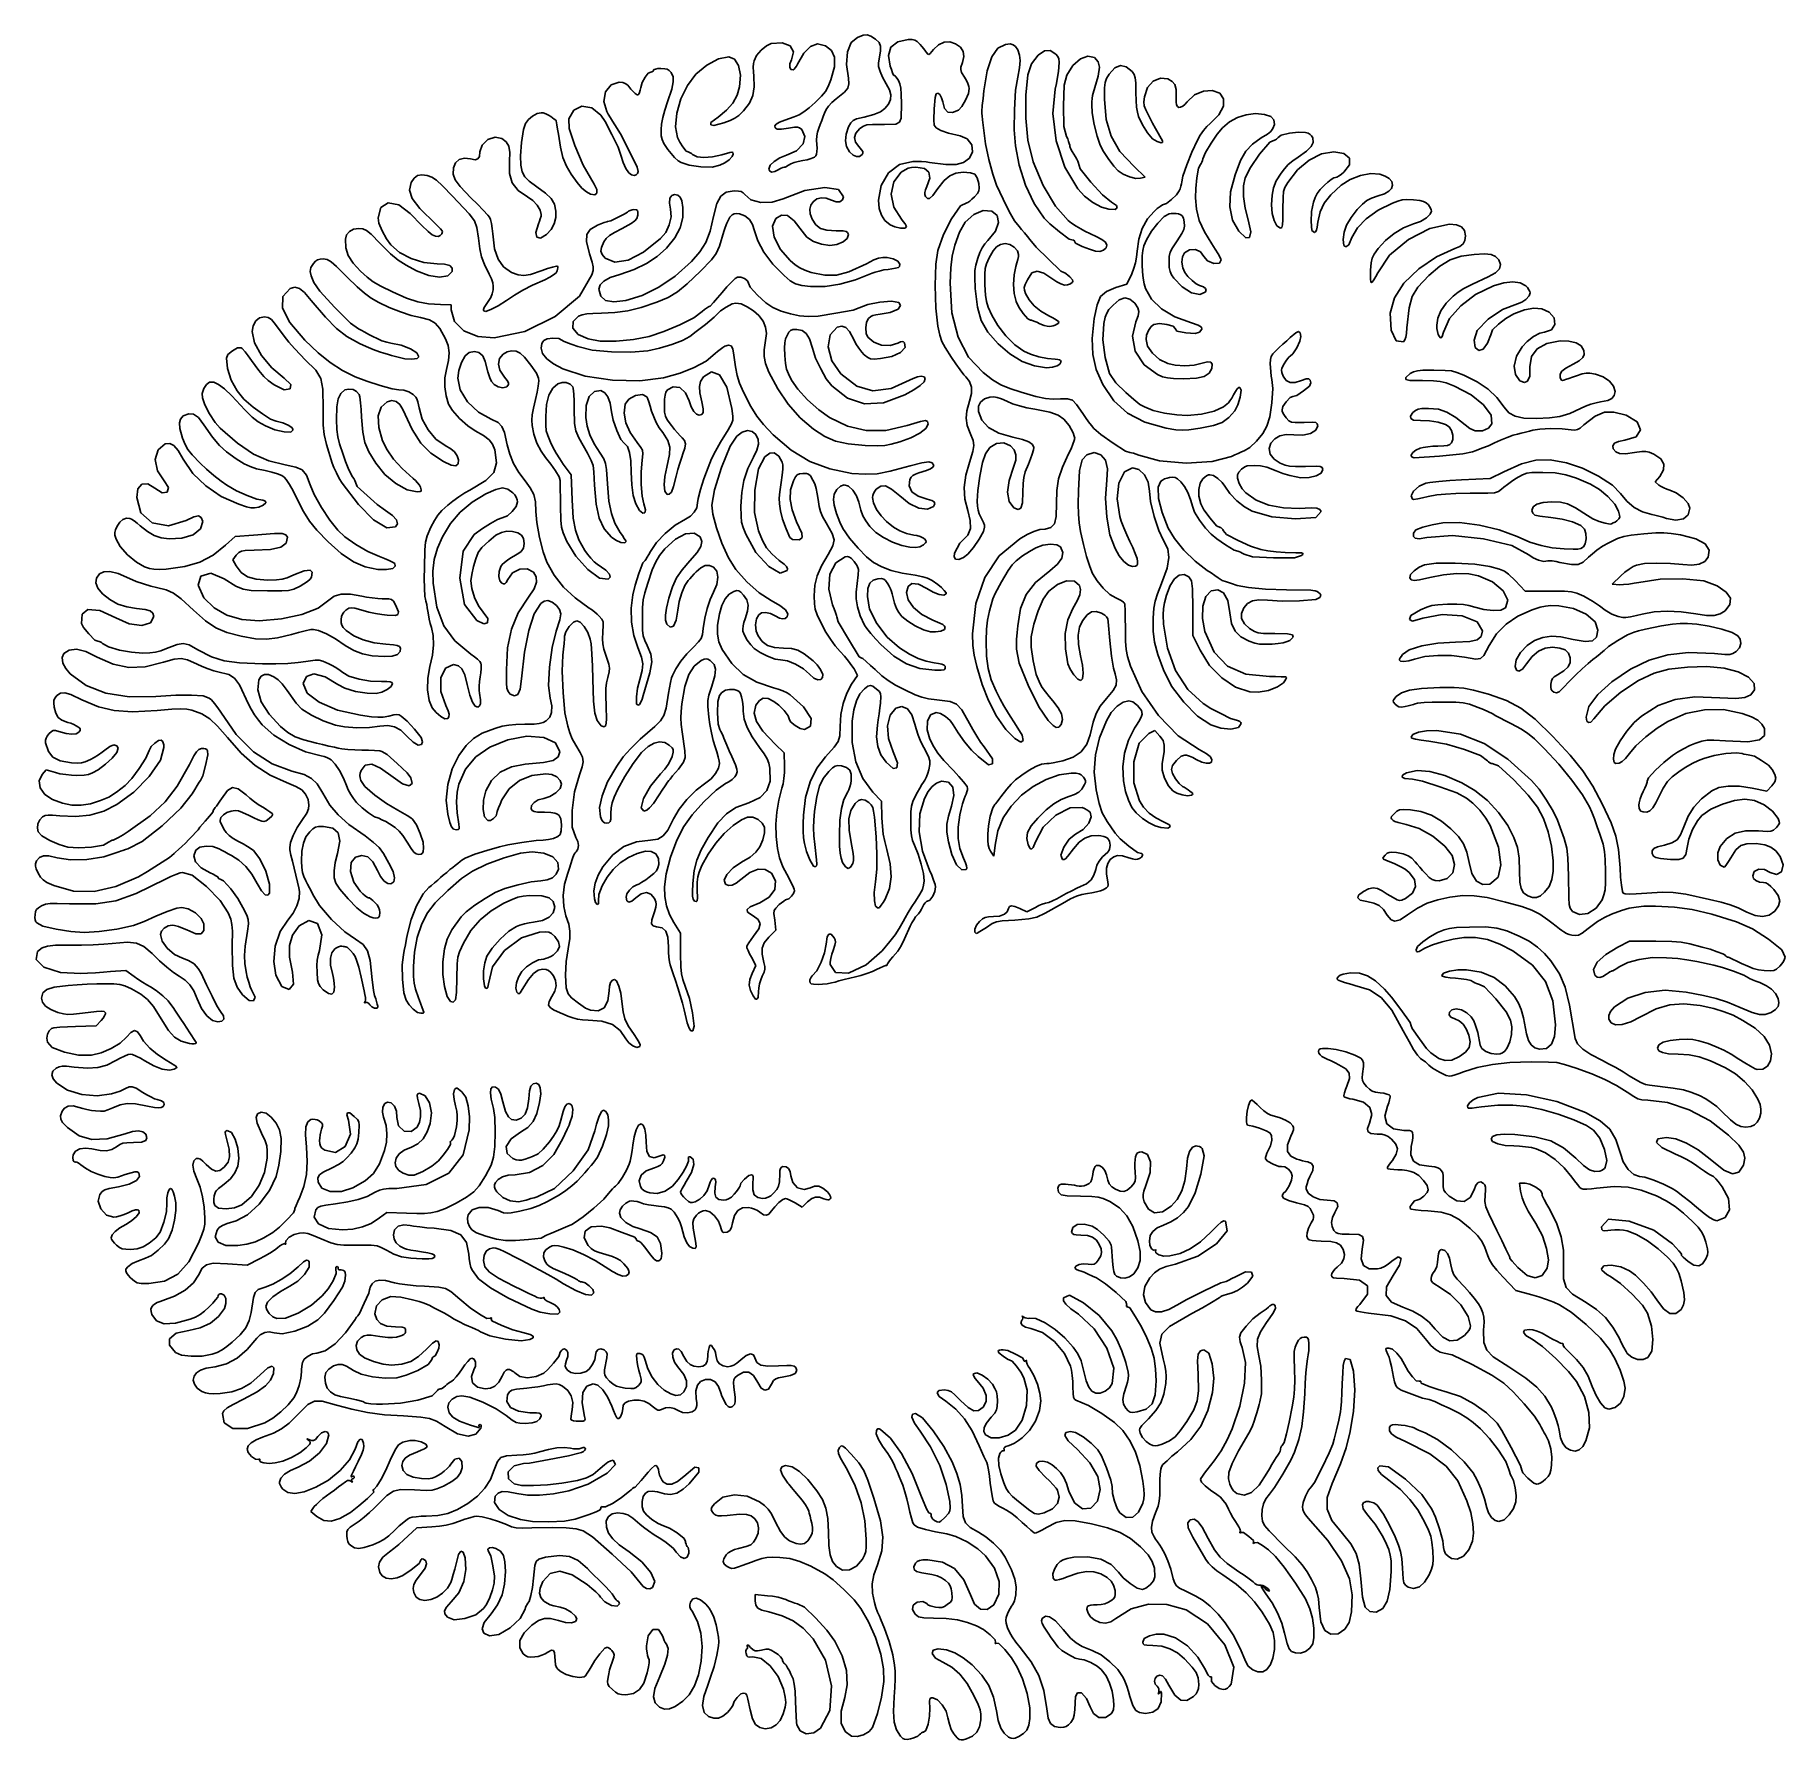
# Model space of a CAD drawing. Extents: x -744 to 286, y -828 to 175.
import ezdxf

# ---------------------------------------------------------------- set-up
doc = ezdxf.new("R2010")
doc.units = 0
doc.layers.get('0').update_dxf_attribs({"linetype": 'CONTINUOUS'})

msp = doc.modelspace()

# ---------------------------------------------------------------- linework, layer by layer
for p, q in [((-256.3, 174.9), (-253.9, 175.1)), ((-253.9, 175.1), (-251.7, 174.4)), ((-318.9, 163), (-316.3, 166.2)), ((-316.3, 166.2), (-313.2, 168.7)), ((-313.2, 168.7), (-310.3, 170)), ((-310.3, 170), (-303.8, 170.5)), ((-303.8, 170.5), (-299.1, 168.7)), ((-299.1, 168.7), (-297.2, 165.1)), ((-297.2, 165.1), (-298.3, 160.5)), ((-291.1, 164.5), (-287.2, 168.4)), ((-287.2, 168.4), (-283, 169.8)), ((-283, 169.8), (-278.4, 168.8)), ((-278.4, 168.8), (-274.8, 166)), ((-274.8, 166), (-273, 162)), ((-266, 157.8), (-265.4, 165.1)), ((-265.4, 165.1), (-263.2, 170.6)), ((-263.2, 170.6), (-259.6, 173.7)), ((-259.6, 173.7), (-256.3, 174.9)), ((-251.7, 174.4), (-249, 172.7)), ((-249, 172.7), (-246.8, 170.6)), ((-246, 165.5), (-247.1, 158.8)), ((-246.8, 170.6), (-246, 168.6)), ((-246, 168.6), (-246, 165.5)), ((-241.3, 163.1), (-239.9, 168)), ((-239.9, 168), (-235.9, 171.1)), ((-235.9, 171.1), (-229.7, 172.5)), ((-229.7, 172.5), (-227.3, 172.5)), ((-227.3, 172.5), (-225.8, 172.1)), ((-225.8, 172.1), (-224.4, 171.3)), ((-224.4, 171.3), (-222.7, 169.6)), ((-222.7, 169.6), (-221.6, 168.3)), ((-221.6, 168.3), (-220.5, 166.9)), ((-220.5, 166.9), (-219.5, 165.6)), ((-219.5, 165.6), (-218.9, 164.7)), ((-216.7, 164.3), (-214.8, 166.5)), ((-214.8, 166.5), (-211.8, 169.3)), ((-211.8, 169.3), (-208.6, 170.8)), ((-208.6, 170.8), (-205.2, 171)), ((-205.2, 171), (-201.8, 169.9)), ((-201.8, 169.9), (-199, 167.9)), ((-199, 167.9), (-197.4, 165.4)), ((-197.4, 165.4), (-197, 162.5)), ((-180.6, 162.3), (-177, 167.3)), ((-177, 167.3), (-172.4, 169.6)), ((-172.4, 169.6), (-169.7, 169.8)), ((-169.7, 169.8), (-167.9, 169.4)), ((-167.9, 169.4), (-166.5, 168.3)), ((-166.5, 168.3), (-165.2, 166.3)), ((-165.2, 166.3), (-164.2, 163.3)), ((-153.3, 163.2), (-149.6, 165.8)), ((-149.6, 165.8), (-146.1, 166)), ((-146.1, 166), (-142.8, 163.9)), ((-379.7, 154.3), (-379.5, 154.7)), ((-379.5, 154.7), (-378.4, 155)), ((-378.4, 155), (-377, 155.3)), ((-377, 155.3), (-375.3, 155.3)), ((-375.3, 155.3), (-373, 155.2)), ((-373, 155.2), (-371.5, 154.9)), ((-371.5, 154.9), (-370.3, 154.2)), ((-354.6, 152), (-348.2, 157.4)), ((-348.2, 157.4), (-341.4, 161.1)), ((-341.4, 161.1), (-335.2, 162.3)), ((-335.2, 162.3), (-331.9, 160.9)), ((-331.9, 160.9), (-329.6, 157.2)), ((-329.6, 157.2), (-328.5, 151.5)), ((-320.9, 156.1), (-320.7, 158.4)), ((-320.8, 153.5), (-320.9, 156.1)), ((-320.7, 158.4), (-320.4, 159.9)), ((-320.4, 159.9), (-318.9, 163)), ((-299.3, 158.2), (-299.4, 156.1)), ((-299.4, 156.1), (-298.7, 154.8)), ((-298.3, 160.5), (-299.3, 158.2)), ((-298.7, 154.8), (-297.5, 154.6)), ((-297.5, 154.6), (-296.9, 154.9)), ((-296.9, 154.9), (-296.2, 155.7)), ((-296.2, 155.7), (-295.5, 156.7)), ((-295.5, 156.7), (-294.9, 157.9)), ((-294.9, 157.9), (-291.1, 164.5)), ((-273.1, 156.4), (-275.2, 148.8)), ((-273, 162), (-273.1, 156.4)), ((-264.9, 149.6), (-266, 157.8)), ((-247.1, 158.8), (-247.1, 156.5)), ((-247.1, 156.5), (-246.3, 153.6)), ((-240.4, 156.8), (-241.3, 163.1)), ((-239.6, 154.7), (-240.4, 156.8)), ((-238.9, 152.9), (-239.6, 154.7)), ((-218.9, 164.7), (-218.2, 163.8)), ((-218.2, 163.8), (-217.5, 163.7)), ((-217.5, 163.7), (-216.7, 164.3)), ((-198.7, 156.2), (-198.8, 154.7)), ((-198.8, 154.7), (-198.3, 153.1)), ((-197.8, 158.9), (-198.7, 156.2)), ((-197, 162.5), (-197.8, 158.9)), ((-183.3, 154.1), (-180.6, 162.3)), ((-164.2, 155.8), (-165.3, 150.3)), ((-164.2, 163.3), (-163.8, 160)), ((-163.8, 160), (-164.2, 155.8)), ((-159.4, 151.7), (-157.1, 158.1)), ((-157.1, 158.1), (-153.3, 163.2)), ((-142.8, 163.9), (-141.7, 162.4)), ((-141.7, 162.4), (-141, 161)), ((-141, 156.2), (-141.3, 153.6)), ((-141, 161), (-140.8, 159.1)), ((-140.8, 159.1), (-141, 156.2)), ((-136.4, 151.5), (-132.8, 157.2)), ((-132.8, 157.2), (-128.4, 161.1)), ((-128.4, 161.1), (-124, 162.7)), ((-124, 162.7), (-120.1, 161.8)), ((-120.1, 161.8), (-117.9, 159.4)), ((-117.2, 156.1), (-118, 150.8)), ((-117.9, 159.4), (-117.2, 156.1)), ((-111.4, 152.1), (-108.1, 155.7)), ((-108.1, 155.7), (-104.8, 157.1)), ((-104.8, 157.1), (-101.4, 156.4)), ((-101.4, 156.4), (-98, 153.6)), ((-407.8, 141.7), (-404.5, 145.8)), ((-404.5, 145.8), (-399.8, 147.3)), ((-399.8, 147.3), (-397.7, 147.1)), ((-397.7, 147.1), (-396.2, 146.6)), ((-396.2, 146.6), (-394.7, 145.5)), ((-394.7, 145.5), (-392.9, 143.3)), ((-387.1, 144.1), (-386.2, 147.2)), ((-386.2, 147.2), (-384.5, 150.3)), ((-384.5, 150.3), (-382.7, 152.6)), ((-382.7, 152.6), (-381.1, 153.3)), ((-381.1, 153.3), (-380.6, 153.4)), ((-380.6, 153.4), (-380.1, 153.6)), ((-380.1, 153.6), (-379.8, 153.9)), ((-379.8, 153.9), (-379.7, 154.3)), ((-370.3, 154.2), (-369.3, 153.1)), ((-369.3, 153.1), (-368.1, 150.5)), ((-368, 147.6), (-368.9, 143.3)), ((-368.1, 150.5), (-368, 147.6)), ((-363.5, 137.5), (-359.6, 145.3)), ((-359.6, 145.3), (-354.6, 152)), ((-329, 144.6), (-330.4, 139.6)), ((-328.5, 151.5), (-329, 144.6)), ((-321.1, 139.4), (-320.3, 144.5)), ((-320.6, 150.9), (-320.8, 153.5)), ((-320.3, 144.5), (-320.6, 150.9)), ((-276.8, 144.8), (-278.4, 141.9)), ((-275.2, 148.8), (-276.8, 144.8)), ((-265.2, 143.8), (-264.6, 146.3)), ((-264.6, 146.3), (-264.9, 149.6)), ((-246.3, 153.6), (-244.8, 150.2)), ((-244.8, 150.2), (-242.6, 146.4)), ((-242.6, 146.4), (-240.7, 142.9)), ((-238.3, 151.5), (-238.9, 152.9)), ((-237.9, 151.3), (-238.3, 151.5)), ((-237.5, 151.2), (-237.9, 151.3)), ((-236.9, 150.5), (-237.5, 151.2)), ((-236.2, 149.5), (-236.9, 150.5)), ((-235.5, 148.4), (-236.2, 149.5)), ((-234.6, 146.4), (-235.5, 148.4)), ((-234.1, 143.8), (-234.6, 146.4)), ((-198.3, 153.1), (-196.6, 150.3)), ((-196.6, 150.3), (-195.5, 148.4)), ((-195.5, 148.4), (-194.6, 146.5)), ((-194.6, 146.5), (-194, 144.8)), ((-194, 144.8), (-193.8, 143.7)), ((-185.2, 142.3), (-183.3, 154.1)), ((-165.3, 150.3), (-166.5, 142.7)), ((-160.5, 139.7), (-159.4, 151.7)), ((-142.5, 146.6), (-143.2, 143.3)), ((-141.8, 150.2), (-142.5, 146.6)), ((-141.3, 153.6), (-141.8, 150.2)), ((-138.4, 133.4), (-138, 145.6)), ((-138, 145.6), (-136.4, 151.5)), ((-118, 150.8), (-120.9, 140.9)), ((-114.2, 144), (-113.8, 147.1)), ((-113.8, 147.1), (-113, 149.4)), ((-113, 149.4), (-111.4, 152.1)), ((-98, 153.6), (-96.8, 151.8)), ((-96.8, 151.8), (-96.1, 149.8)), ((-96.1, 149.8), (-95.8, 146.9)), ((-95.8, 146.9), (-95.7, 141.2)), ((-88.8, 144.1), (-85.5, 147.9)), ((-85.5, 147.9), (-81.3, 149.7)), ((-81.3, 149.7), (-76.9, 149.2)), ((-76.9, 149.2), (-74.3, 147.8)), ((-74.3, 147.8), (-72.8, 145.9)), ((-72.8, 145.9), (-72, 143.1)), ((-408.8, 135.9), (-407.8, 141.7)), ((-407.1, 130), (-408.8, 135.9)), ((-392.9, 143.3), (-391.5, 141.8)), ((-391.5, 141.8), (-390.3, 140.6)), ((-390.3, 140.6), (-389.3, 139.8)), ((-389.3, 139.8), (-388.7, 139.8)), ((-388.7, 139.8), (-388.3, 140.3)), ((-388.3, 140.3), (-387.9, 141.3)), ((-387.9, 141.3), (-387.5, 142.6)), ((-387.5, 142.6), (-387.1, 144.1)), ((-371.3, 135.7), (-372.9, 130.8)), ((-368.9, 143.3), (-371.3, 135.7)), ((-365.9, 129.1), (-363.5, 137.5)), ((-332.9, 135), (-336.6, 130.8)), ((-330.4, 139.6), (-332.9, 135)), ((-326.6, 130.5), (-323.1, 134.9)), ((-323.1, 134.9), (-321.1, 139.4)), ((-284.5, 135.3), (-288, 132.2)), ((-280.7, 139.1), (-284.5, 135.3)), ((-278.4, 141.9), (-280.7, 139.1)), ((-276.6, 133.2), (-274.7, 135.3)), ((-274.7, 135.3), (-272.1, 137.5)), ((-272.1, 137.5), (-267.3, 141.4)), ((-267.3, 141.4), (-265.2, 143.8)), ((-241.4, 134.4), (-243.4, 131.8)), ((-240.1, 137.2), (-241.4, 134.4)), ((-240.7, 142.9), (-239.9, 139.9)), ((-239.9, 139.9), (-240.1, 137.2)), ((-233.8, 140.2), (-234.1, 143.8)), ((-233.9, 126.1), (-233.7, 134.5)), ((-233.7, 134.5), (-233.8, 140.2)), ((-213.9, 138.4), (-214.4, 131.7)), ((-213.2, 140.5), (-213.9, 138.4)), ((-212.2, 140.8), (-213.2, 140.5)), ((-211.1, 140.1), (-212.2, 140.8)), ((-210.1, 138.2), (-211.1, 140.1)), ((-209.4, 135.7), (-210.1, 138.2)), ((-208.3, 131.8), (-209.4, 135.7)), ((-196, 136.7), (-198.2, 133)), ((-194.3, 140.7), (-196, 136.7)), ((-193.8, 143.7), (-194.3, 140.7)), ((-186.1, 133.6), (-185.7, 137.8)), ((-185.7, 137.8), (-185.2, 142.3)), ((-166.5, 142.7), (-167.2, 131.1)), ((-160.5, 126.1), (-160.5, 139.7)), ((-143.2, 143.3), (-144.6, 128.8)), ((-121.5, 137.7), (-121.7, 135.8)), ((-121.7, 135.8), (-121.7, 134.1)), ((-121.7, 134.1), (-121.4, 129.3)), ((-121.2, 139.5), (-121.5, 137.7)), ((-120.9, 140.9), (-121.2, 139.5)), ((-114.2, 137.4), (-114.2, 144)), ((-113.2, 125.3), (-114.2, 137.4)), ((-95.7, 141.2), (-95.6, 136.6)), ((-95.6, 136.6), (-95.3, 132.7)), ((-91, 135.8), (-90.6, 138.8)), ((-90.8, 133.5), (-91, 135.8)), ((-90.6, 138.8), (-88.8, 144.1)), ((-72, 138.9), (-72.1, 135.5)), ((-72.1, 135.5), (-71.9, 133.9)), ((-72, 143.1), (-72, 138.9)), ((-68.2, 133.2), (-66.9, 134.2)), ((-66.9, 134.2), (-65.5, 135.8)), ((-65.5, 135.8), (-61.2, 139.8)), ((-61.2, 139.8), (-56, 142.1)), ((-56, 142.1), (-50.9, 142.5)), ((-50.9, 142.5), (-46.4, 140.9)), ((-46.4, 140.9), (-44.1, 137.6)), ((-44.1, 137.6), (-44.2, 133.3)), ((-454.9, 123), (-453.2, 125.4)), ((-453.2, 125.4), (-450.8, 127.4)), ((-450.8, 127.4), (-448.1, 128.9)), ((-448.1, 128.9), (-445.7, 129.3)), ((-445.7, 129.3), (-444.5, 129.2)), ((-444.5, 129.2), (-443, 128.7)), ((-443, 128.7), (-441.4, 128)), ((-441.4, 128), (-440.1, 127.1)), ((-440.1, 127.1), (-439, 126.3)), ((-439, 126.3), (-438, 125.5)), ((-438, 125.5), (-437.1, 124.9)), ((-437.1, 124.9), (-436.9, 124.7)), ((-436.9, 124.7), (-436.8, 124.5)), ((-436.8, 124.5), (-436.4, 122.3)), ((-429.4, 125.7), (-426.5, 130.9)), ((-429.3, 120.1), (-429.4, 125.7)), ((-426.5, 130.9), (-421.7, 133.3)), ((-421.7, 133.3), (-415.9, 132.2)), ((-415.9, 132.2), (-410.5, 127.9)), ((-410.5, 127.9), (-408, 124.1)), ((-408, 124.1), (-404.1, 116.6)), ((-406.3, 128.5), (-407.1, 130)), ((-405, 126.4), (-406.3, 128.5)), ((-403.7, 124.3), (-405, 126.4)), ((-402.4, 122.3), (-403.7, 124.3)), ((-374.1, 126.5), (-374.8, 122.6)), ((-372.9, 130.8), (-374.1, 126.5)), ((-366.6, 121.1), (-365.9, 129.1)), ((-345.8, 123.6), (-345.9, 122.3)), ((-341.6, 126.8), (-345.8, 123.6)), ((-336.6, 130.8), (-341.6, 126.8)), ((-338.2, 123.4), (-334.4, 124.7)), ((-334.4, 124.7), (-331.7, 126.1)), ((-331.7, 126.1), (-329.3, 127.8)), ((-329.3, 127.8), (-326.6, 130.5)), ((-305.5, 123.7), (-307.4, 122.6)), ((-302.4, 125), (-305.5, 123.7)), ((-296.8, 127), (-302.4, 125)), ((-293.9, 128.2), (-296.8, 127)), ((-291.1, 129.9), (-293.9, 128.2)), ((-288, 132.2), (-291.1, 129.9)), ((-281.5, 122.4), (-280.6, 124.7)), ((-280.6, 124.7), (-279.7, 127.1)), ((-279.7, 127.1), (-279, 129)), ((-279, 129), (-278, 131.2)), ((-278, 131.2), (-276.6, 133.2)), ((-262.2, 124.8), (-263.5, 123.5)), ((-260.2, 125.7), (-262.2, 124.8)), ((-255.7, 126.8), (-260.2, 125.7)), ((-250, 128.3), (-255.7, 126.8)), ((-246.1, 129.9), (-250, 128.3)), ((-243.4, 131.8), (-246.1, 129.9)), ((-237, 122.6), (-234.8, 123.7)), ((-234.8, 123.7), (-233.9, 126.1)), ((-214.4, 131.7), (-214.7, 125.1)), ((-214.7, 125.1), (-214.4, 122.1)), ((-206.3, 129.7), (-208.3, 131.8)), ((-203.6, 129.4), (-206.3, 129.7)), ((-200.2, 130.9), (-203.6, 129.4)), ((-198.2, 133), (-200.2, 130.9)), ((-186.3, 130.1), (-186.1, 133.6)), ((-186.3, 128.8), (-186.3, 130.1)), ((-186.2, 127.6), (-186.3, 128.8)), ((-185.9, 125.1), (-186.2, 127.6)), ((-185.6, 122), (-185.9, 125.1)), ((-167.2, 131.1), (-167.3, 119.2)), ((-159.3, 113.3), (-160.5, 126.1)), ((-144.6, 128.8), (-142.6, 112.8)), ((-138.1, 121.2), (-138.4, 133.4)), ((-121.4, 129.3), (-120.2, 122.4)), ((-110.3, 115.5), (-113.2, 125.3)), ((-95.3, 132.7), (-94.8, 129.6)), ((-94.8, 129.6), (-94.1, 127.1)), ((-94.1, 127.1), (-91.8, 122.2)), ((-89.9, 131), (-90.8, 133.5)), ((-87.6, 126.4), (-89.9, 131)), ((-85.9, 123.2), (-87.6, 126.4)), ((-71.9, 133.9), (-71.3, 133)), ((-71.3, 133), (-70.4, 132.5)), ((-70.4, 132.5), (-69.4, 132.6)), ((-69.4, 132.6), (-68.2, 133.2)), ((-46.9, 128.2), (-52, 123.1)), ((-44.2, 133.3), (-46.9, 128.2)), ((-44.8, 120.5), (-40.7, 123.9)), ((-40.7, 123.9), (-35.9, 126.5)), ((-35.9, 126.5), (-30.8, 128.2)), ((-30.8, 128.2), (-25.3, 128.8)), ((-25.3, 128.8), (-20.1, 128.4)), ((-20.1, 128.4), (-16.4, 127.2)), ((-16.4, 127.2), (-14.5, 125.1)), ((-14.5, 125.1), (-14.2, 122.5)), ((-480.5, 110.3), (-477.1, 113.5)), ((-477.1, 113.5), (-472.8, 115)), ((-472.8, 115), (-468.8, 114.2)), ((-468.8, 114.2), (-466.3, 112.2)), ((-457.2, 111.8), (-456.2, 119.4)), ((-456.2, 119.4), (-454.9, 123)), ((-436.4, 122.3), (-436, 119.7)), ((-436, 119.7), (-435.6, 116.7)), ((-435.6, 116.7), (-434.4, 109.1)), ((-425.9, 110), (-429.3, 120.1)), ((-404.1, 116.6), (-400.4, 109)), ((-399.1, 116.9), (-402.4, 122.3)), ((-394.2, 107.4), (-399.1, 116.9)), ((-374.8, 122.6), (-375.1, 119.4)), ((-375.1, 119.4), (-375, 115.8)), ((-375, 115.8), (-374.6, 113.5)), ((-374.6, 113.5), (-373.5, 111.2)), ((-365.4, 114.8), (-366.6, 121.1)), ((-364.1, 112.1), (-365.4, 114.8)), ((-345.9, 122.3), (-344.1, 121.8)), ((-344.1, 121.8), (-338.2, 123.4)), ((-307.4, 122.6), (-308.2, 121.6)), ((-308.2, 121.6), (-308, 120.4)), ((-308, 120.4), (-306.8, 119.7)), ((-306.8, 119.7), (-304.3, 119.6)), ((-304.3, 119.6), (-300.1, 120.3)), ((-300.1, 120.3), (-296.7, 120.8)), ((-296.7, 120.8), (-294.9, 120.9)), ((-294.9, 120.9), (-293.7, 120.4)), ((-293.7, 120.4), (-292.4, 119.4)), ((-292.4, 119.4), (-290.5, 115.4)), ((-290.5, 115.4), (-291.5, 111)), ((-283.6, 113.2), (-283.4, 115.7)), ((-283.4, 115.7), (-283, 118)), ((-283, 118), (-282.3, 120.3)), ((-282.3, 120.3), (-281.5, 122.4)), ((-266.3, 116.7), (-266.7, 112.9)), ((-264.8, 121), (-266.3, 116.7)), ((-263.5, 123.5), (-264.8, 121)), ((-261.4, 114.7), (-260.5, 117.4)), ((-260.8, 112.1), (-261.4, 114.7)), ((-260.5, 117.4), (-258.2, 120.1)), ((-258.2, 120.1), (-256.1, 121.5)), ((-256.1, 121.5), (-254, 122.2)), ((-254, 122.2), (-250.8, 122.5)), ((-250.8, 122.5), (-243.7, 122.5)), ((-243.7, 122.5), (-237, 122.6)), ((-214.4, 122.1), (-213.2, 120.4)), ((-213.2, 120.4), (-210.5, 118.8)), ((-210.5, 118.8), (-206, 117.4)), ((-206, 117.4), (-199.2, 115.8)), ((-199.2, 115.8), (-195, 113.9)), ((-195, 113.9), (-192.3, 110.4)), ((-185.3, 118.8), (-185.6, 122)), ((-184.2, 111.1), (-185.3, 118.8)), ((-167.3, 119.2), (-166.6, 109.8)), ((-156.1, 100.4), (-159.3, 113.3)), ((-136.5, 115.4), (-138.1, 121.2)), ((-135.8, 114), (-136.5, 115.4)), ((-135.3, 112.5), (-135.8, 114)), ((-120.2, 122.4), (-118.6, 115.5)), ((-118.6, 115.5), (-117, 110.8)), ((-105.1, 106.6), (-110.3, 115.5)), ((-91.8, 122.2), (-88.9, 117.6)), ((-88.9, 117.6), (-85.9, 114)), ((-84.2, 120.1), (-85.9, 123.2)), ((-85.9, 114), (-83.3, 112.4)), ((-82.6, 117.3), (-84.2, 120.1)), ((-81.6, 115.5), (-82.6, 117.3)), ((-80.1, 112.9), (-81.6, 115.5)), ((-57.9, 116.1), (-59.5, 113.2)), ((-56, 118.8), (-57.9, 116.1)), ((-54, 121.2), (-56, 118.8)), ((-52, 123.1), (-54, 121.2)), ((-51.5, 111.4), (-47.9, 116.8)), ((-47.9, 116.8), (-44.8, 120.5)), ((-22.1, 114.5), (-27.2, 110.9)), ((-18.3, 116.8), (-22.1, 114.5)), ((-16.3, 118.4), (-18.3, 116.8)), ((-17, 112), (-14.1, 113.3)), ((-15.1, 120.1), (-16.3, 118.4)), ((-14.2, 122.5), (-15.1, 120.1)), ((-14.1, 113.3), (-13.6, 113.4)), ((-13.6, 113.4), (-13, 113.8)), ((-13, 113.8), (-12.4, 114.3)), ((-12.4, 114.3), (-12, 114.8)), ((-12, 114.8), (-10.3, 116.2)), ((-10.3, 116.2), (-5.3, 117.3)), ((-5.3, 117.3), (0, 117.9)), ((0, 117.9), (4.1, 117.7)), ((4.1, 117.7), (5.6, 117.3)), ((5.6, 117.3), (6.8, 116.6)), ((6.8, 116.6), (7.7, 115.7)), ((7.7, 115.7), (8.4, 114.6)), ((8.4, 114.6), (8.6, 111.9)), ((-482.9, 102.2), (-482, 103.6)), ((-482, 103.6), (-481.8, 106.4)), ((-481.8, 106.4), (-480.5, 110.3)), ((-466.3, 112.2), (-464.8, 109.6)), ((-464.8, 109.6), (-464.1, 106)), ((-464.1, 106), (-464.3, 100.8)), ((-457.8, 104), (-457.2, 111.8)), ((-457.6, 98.5), (-457.8, 104)), ((-434.4, 109.1), (-432.9, 103)), ((-432.9, 103), (-430.8, 97.9)), ((-420.9, 98.5), (-425.9, 110)), ((-400.4, 109), (-398.8, 104.3)), ((-398.8, 104.3), (-397.5, 100.1)), ((-389.3, 97.3), (-394.2, 107.4)), ((-373.5, 111.2), (-371.2, 107.7)), ((-371.2, 107.7), (-369.3, 105.3)), ((-369.3, 105.3), (-367.2, 103)), ((-367.2, 103), (-365.1, 101.1)), ((-362.3, 109.3), (-364.1, 112.1)), ((-360.3, 106.8), (-362.3, 109.3)), ((-359.2, 106.3), (-360.3, 106.8)), ((-358.8, 106.2), (-359.2, 106.3)), ((-358.1, 105.8), (-358.8, 106.2)), ((-357.3, 105.3), (-358.1, 105.8)), ((-356.6, 104.7), (-357.3, 105.3)), ((-354, 103.4), (-356.6, 104.7)), ((-349.9, 103), (-354, 103.4)), ((-344.8, 103.4), (-349.9, 103)), ((-339.4, 104.6), (-344.8, 103.4)), ((-334.7, 106), (-339.4, 104.6)), ((-335.1, 101.6), (-333.3, 103.5)), ((-333.5, 106.2), (-334.7, 106)), ((-333, 105.9), (-333.5, 106.2)), ((-333.3, 103.5), (-332.7, 105)), ((-332.7, 105), (-333, 105.9)), ((-301.4, 104.3), (-305.2, 102.8)), ((-295.4, 107), (-301.4, 104.3)), ((-291.5, 111), (-295.4, 107)), ((-286.8, 102.4), (-284.9, 103.2)), ((-284.9, 103.2), (-284.1, 103.9)), ((-284.1, 103.9), (-283.6, 104.9)), ((-283.4, 110.7), (-283.6, 113.2)), ((-283.6, 104.9), (-283.4, 106.5)), ((-283.3, 108.4), (-283.4, 110.7)), ((-283.4, 106.5), (-283.3, 108.4)), ((-266.7, 112.9), (-266, 109.4)), ((-266, 109.4), (-264.2, 106.4)), ((-264.2, 106.4), (-262.1, 104.4)), ((-262.1, 104.4), (-260.1, 103.5)), ((-258.8, 109.4), (-260.8, 112.1)), ((-260.1, 103.5), (-258.4, 103.6)), ((-257.2, 107.6), (-258.8, 109.4)), ((-258.4, 103.6), (-256.8, 104.7)), ((-256.5, 106.5), (-257.2, 107.6)), ((-256.8, 104.7), (-256.4, 105.6)), ((-256.4, 105.6), (-256.5, 106.5)), ((-191.9, 106.3), (-193.7, 102.6)), ((-192.3, 110.4), (-191.9, 106.3)), ((-182.3, 101.9), (-184.2, 111.1)), ((-166.6, 109.8), (-164.4, 98.4)), ((-142.6, 112.8), (-137.5, 97.4)), ((-134.9, 111.2), (-135.3, 112.5)), ((-134.7, 110.3), (-134.9, 111.2)), ((-134.6, 109.4), (-134.7, 110.3)), ((-134, 108), (-134.6, 109.4)), ((-133.2, 106.5), (-134, 108)), ((-132.2, 104.9), (-133.2, 106.5)), ((-131.3, 103.4), (-132.2, 104.9)), ((-130.5, 102), (-131.3, 103.4)), ((-117, 110.8), (-115.1, 107.1)), ((-115.1, 107.1), (-112, 102.4)), ((-96.8, 97.7), (-105.1, 106.6)), ((-83.3, 112.4), (-80.9, 111.6)), ((-80.9, 111.6), (-80.1, 111.9)), ((-80.1, 111.9), (-80.1, 112.9)), ((-62.8, 106.2), (-65.8, 98.7)), ((-59.5, 113.2), (-62.8, 106.2)), ((-56.3, 102.2), (-54.7, 106)), ((-54.7, 106), (-51.5, 111.4)), ((-31, 106.8), (-34.2, 101.2)), ((-27.2, 110.9), (-31, 106.8)), ((-28.3, 97.2), (-22.9, 104.9)), ((-22.9, 104.9), (-17, 112)), ((-0.3, 103.2), (-3.4, 101.1)), ((4.7, 106.7), (-0.3, 103.2)), ((7.5, 109.4), (4.7, 106.7)), ((6.2, 101.5), (13.5, 105.1)), ((8.6, 111.9), (7.5, 109.4)), ((13.5, 105.1), (20.8, 106.3)), ((20.8, 106.3), (26.7, 105.4)), ((26.7, 105.4), (29.9, 102.6)), ((-518.5, 92.4), (-516, 92.8)), ((-516, 92.8), (-512.7, 92.4)), ((-497.4, 93.1), (-497.3, 96.9)), ((-496.3, 89.9), (-497.4, 93.1)), ((-497.3, 96.9), (-496.1, 99.9)), ((-496.1, 99.9), (-493.9, 101.8)), ((-493.9, 101.8), (-490.9, 102.6)), ((-490.9, 102.6), (-487.2, 102.2)), ((-487.2, 102.2), (-484.5, 101.7)), ((-484.5, 101.7), (-482.9, 102.2)), ((-464.3, 100.8), (-464.3, 93.5)), ((-464.3, 93.5), (-462.7, 88)), ((-456.8, 94.5), (-457.6, 98.5)), ((-455.3, 91.6), (-456.8, 94.5)), ((-430.8, 97.9), (-428.1, 93.1)), ((-428.1, 93.1), (-424.6, 88.3)), ((-414.6, 87.3), (-420.9, 98.5)), ((-397.5, 100.1), (-395.9, 96.5)), ((-395.9, 96.5), (-394.2, 93.9)), ((-394.2, 93.9), (-392.5, 92.8)), ((-392.5, 92.8), (-391, 92.5)), ((-391, 92.5), (-389.8, 92.8)), ((-389.8, 92.8), (-389, 93.6)), ((-388.7, 94.8), (-389.3, 97.3)), ((-389, 93.6), (-388.7, 94.8)), ((-365.1, 101.1), (-363.3, 100)), ((-363.3, 100), (-358.7, 98.4)), ((-358.7, 98.4), (-351.8, 97.5)), ((-351.8, 97.5), (-345, 97.4)), ((-345, 97.4), (-340.5, 98.4)), ((-340.5, 98.4), (-337.7, 99.8)), ((-337.7, 99.8), (-335.1, 101.6)), ((-311, 98.4), (-311.7, 96.2)), ((-311.7, 96.2), (-311.2, 95)), ((-311.2, 95), (-310, 94.4)), ((-308.6, 100.7), (-311, 98.4)), ((-310, 94.4), (-308.2, 94.7)), ((-305.2, 102.8), (-308.6, 100.7)), ((-308.2, 94.7), (-306.2, 95.8)), ((-306.2, 95.8), (-305.3, 96.4)), ((-305.3, 96.4), (-304.4, 96.8)), ((-304.4, 96.8), (-303.5, 97.2)), ((-303.5, 97.2), (-302.8, 97.3)), ((-302.8, 97.3), (-302.2, 97.4)), ((-302.2, 97.4), (-301.4, 97.7)), ((-301.4, 97.7), (-300.5, 98.2)), ((-300.5, 98.2), (-299.8, 98.7)), ((-299.8, 98.7), (-298.8, 99.3)), ((-298.8, 99.3), (-296.8, 100)), ((-296.8, 100), (-294.4, 100.7)), ((-294.4, 100.7), (-291.7, 101.2)), ((-291.7, 101.2), (-289.1, 101.7)), ((-289.1, 101.7), (-286.8, 102.4)), ((-241.4, 93.9), (-245.7, 86.5)), ((-234.8, 98.8), (-241.4, 93.9)), ((-238.2, 88.7), (-233.8, 94.3)), ((-227, 100.7), (-234.8, 98.8)), ((-233.8, 94.3), (-231.6, 95.8)), ((-231.6, 95.8), (-229.8, 96.7)), ((-229.8, 96.7), (-227.8, 97.2)), ((-227.8, 97.2), (-225.2, 97.3)), ((-224.5, 100.7), (-227, 100.7)), ((-225.2, 97.3), (-220.2, 96.6)), ((-221.8, 100.6), (-224.5, 100.7)), ((-219.2, 100.4), (-221.8, 100.6)), ((-220.2, 96.6), (-217.5, 94.4)), ((-217.2, 100.1), (-219.2, 100.4)), ((-217.5, 94.4), (-216.9, 90.9)), ((-207.6, 98.8), (-217.2, 100.1)), ((-201.5, 98.8), (-207.6, 98.8)), ((-205.2, 92.3), (-201.7, 93.8)), ((-201.7, 93.8), (-197.4, 94.3)), ((-197.2, 100), (-201.5, 98.8)), ((-197.4, 94.3), (-193.1, 94)), ((-193.7, 102.6), (-197.2, 100)), ((-193.1, 94), (-190.6, 93.1)), ((-190.6, 93.1), (-189.1, 91.1)), ((-180, 93.2), (-182.3, 101.9)), ((-177.7, 86.8), (-180, 93.2)), ((-164.4, 98.4), (-160.6, 86.7)), ((-150.3, 86.6), (-156.1, 100.4)), ((-137.5, 97.4), (-129.8, 84.5)), ((-129.9, 100.8), (-130.5, 102)), ((-129.7, 100.2), (-129.9, 100.8)), ((-128.5, 96.3), (-129.7, 100.2)), ((-122.2, 88.5), (-128.5, 96.3)), ((-112, 102.4), (-108.7, 97.9)), ((-108.7, 97.9), (-106.1, 95.2)), ((-106.1, 95.2), (-103.3, 93.2)), ((-103.3, 93.2), (-99.5, 91.6)), ((-90.3, 91.5), (-96.8, 97.7)), ((-65.8, 98.7), (-68.2, 92)), ((-59.8, 91), (-58.8, 96.7)), ((-58.8, 96.7), (-57.8, 98.8)), ((-57.8, 98.8), (-57.4, 99.4)), ((-57.4, 99.4), (-57, 100.2)), ((-57, 100.2), (-56.6, 101.2)), ((-56.6, 101.2), (-56.3, 102.2)), ((-37.4, 92.8), (-40, 82.8)), ((-34.2, 101.2), (-37.4, 92.8)), ((-31.4, 91), (-28.3, 97.2)), ((-10.3, 93.8), (-13.1, 89.2)), ((-8.3, 96.4), (-10.3, 93.8)), ((-6.1, 98.8), (-8.3, 96.4)), ((-6.4, 88.3), (-0.6, 95.8)), ((-3.4, 101.1), (-6.1, 98.8)), ((-0.6, 95.8), (6.2, 101.5)), ((25.3, 93.2), (23.8, 92.2)), ((26.7, 94.4), (25.3, 93.2)), ((30, 98.7), (26.7, 94.4)), ((29.9, 102.6), (30, 98.7)), ((36.4, 92.5), (42.6, 93.6)), ((42.6, 93.6), (47.8, 93.2)), ((47.8, 93.2), (51, 92.1)), ((-523.2, 83.7), (-522.3, 88.3)), ((-521.6, 78.9), (-523.2, 83.7)), ((-522.3, 88.3), (-520.5, 90.9)), ((-520.5, 90.9), (-518.5, 92.4)), ((-512.7, 92.4), (-510, 91.4)), ((-510, 91.4), (-507.4, 89.6)), ((-507.4, 89.6), (-503.8, 86.4)), ((-503.8, 86.4), (-497.9, 80.3)), ((-493.4, 86), (-496.3, 89.9)), ((-487, 79.3), (-493.4, 86)), ((-462.7, 88), (-459.3, 83.6)), ((-459.3, 83.6), (-453.8, 79.8)), ((-452.7, 89), (-455.3, 91.6)), ((-448.2, 85.8), (-452.7, 89)), ((-443.1, 82.1), (-448.2, 85.8)), ((-424.6, 88.3), (-421.7, 85)), ((-421.7, 85), (-419.1, 82.7)), ((-419.1, 82.7), (-416.6, 81.4)), ((-413, 84.1), (-414.6, 87.3)), ((-413, 82), (-413, 84.1)), ((-336.8, 82.6), (-340, 80.3)), ((-332.1, 83.3), (-336.8, 82.6)), ((-329.6, 83.2), (-332.1, 83.3)), ((-328, 82.9), (-329.6, 83.2)), ((-326.8, 82.3), (-328, 82.9)), ((-290.5, 83.6), (-303.3, 78.7)), ((-278.8, 85.4), (-290.5, 83.6)), ((-270.7, 84.1), (-278.8, 85.4)), ((-267.7, 79.9), (-270.7, 84.1)), ((-245.7, 86.5), (-247.2, 77.8)), ((-239.8, 81.5), (-238.2, 88.7)), ((-219.6, 83.9), (-220, 82.5)), ((-220, 82.5), (-220, 81.3)), ((-218.7, 85.9), (-219.6, 83.9)), ((-216.9, 90.9), (-218.7, 85.9)), ((-215.3, 80.6), (-212.3, 84.7)), ((-212.3, 84.7), (-208.6, 89.4)), ((-208.6, 89.4), (-205.2, 92.3)), ((-189.1, 91.1), (-188.2, 87.7)), ((-188.1, 83.4), (-188.9, 81.9)), ((-188.2, 87.7), (-187.9, 85)), ((-187.9, 85), (-188.1, 83.4)), ((-173.9, 78.4), (-177.7, 86.8)), ((-160.6, 86.7), (-155.5, 76)), ((-143.1, 74.3), (-150.3, 86.6)), ((-129.8, 84.5), (-125.9, 80.3)), ((-115.4, 81), (-122.2, 88.5)), ((-99.5, 91.6), (-95.7, 90.7)), ((-95.7, 90.7), (-93, 90.8)), ((-93, 90.8), (-90.3, 91.5)), ((-70.2, 83.3), (-71.9, 81)), ((-69.7, 84.6), (-70.2, 83.3)), ((-69.2, 86.1), (-69.7, 84.6)), ((-68.9, 87.6), (-69.2, 86.1)), ((-68.7, 88.7), (-68.9, 87.6)), ((-68.2, 92), (-68.7, 88.7)), ((-60.7, 79.2), (-60.5, 84.8)), ((-60.5, 84.8), (-59.8, 91)), ((-40, 82.8), (-40.4, 73.9)), ((-32.4, 86.3), (-31.4, 91)), ((-32.4, 80), (-32.4, 86.3)), ((-14.7, 85.2), (-15.5, 80.9)), ((-13.1, 89.2), (-14.7, 85.2)), ((-9.1, 79.5), (-8.8, 82.9)), ((-8.8, 82.9), (-8, 85.3)), ((-8, 85.3), (-6.4, 88.3)), ((12.7, 84.1), (11, 81.9)), ((15.2, 86.7), (12.7, 84.1)), ((17.2, 88.5), (15.2, 86.7)), ((19.1, 90), (17.2, 88.5)), ((18.9, 81), (25.1, 86.7)), ((20.8, 91.1), (19.1, 90)), ((21.7, 91.3), (20.8, 91.1)), ((22.5, 91.5), (21.7, 91.3)), ((23.8, 92.2), (22.5, 91.5)), ((25.1, 86.7), (30.3, 90.1)), ((30.3, 90.1), (36.4, 92.5)), ((53.2, 83.1), (50.5, 81.7)), ((51, 92.1), (53.4, 90.6)), ((54.7, 84.8), (53.2, 83.1)), ((53.4, 90.6), (54.8, 88.8)), ((55.3, 86.7), (54.7, 84.8)), ((54.8, 88.8), (55.3, 86.7)), ((-541.7, 67.5), (-540.1, 73.5)), ((-540.1, 73.5), (-535.7, 76.3)), ((-535.7, 76.3), (-529.5, 75.1)), ((-529.5, 75.1), (-522.8, 70)), ((-517.1, 72.9), (-521.6, 78.9)), ((-507.9, 63.9), (-517.1, 72.9)), ((-497.9, 80.3), (-488.1, 69.8)), ((-483.2, 75.5), (-487, 79.3)), ((-479.9, 72), (-483.2, 75.5)), ((-453.8, 79.8), (-450.7, 77.6)), ((-450.7, 77.6), (-448.1, 74.9)), ((-448.1, 74.9), (-446.3, 72)), ((-439.8, 78.8), (-443.1, 82.1)), ((-437.9, 75.5), (-439.8, 78.8)), ((-437, 71.5), (-437.9, 75.5)), ((-416.6, 81.4), (-414.2, 81.1)), ((-414.2, 81.1), (-413, 82)), ((-392.2, 72.2), (-393.3, 71.9)), ((-391.1, 72.3), (-392.2, 72.2)), ((-389.7, 72.2), (-391.1, 72.3)), ((-389.1, 71.8), (-389.7, 72.2)), ((-370, 79), (-370.2, 76.2)), ((-370.2, 76.2), (-369.6, 72.5)), ((-368.9, 80.7), (-370, 79)), ((-369.6, 72.5), (-369.3, 68.1)), ((-367.3, 81.3), (-368.9, 80.7)), ((-365.3, 80.9), (-367.3, 81.3)), ((-363.9, 79.7), (-365.3, 80.9)), ((-363, 77.5), (-363.9, 79.7)), ((-362.3, 73.5), (-363, 77.5)), ((-362.3, 67.6), (-362.3, 73.5)), ((-342.3, 76), (-344.2, 68.3)), ((-340, 80.3), (-342.3, 76)), ((-325.9, 81.3), (-326.8, 82.3)), ((-322.3, 78.1), (-325.9, 81.3)), ((-316.5, 76.6), (-322.3, 78.1)), ((-309.8, 76.7), (-316.5, 76.6)), ((-303.3, 78.7), (-309.8, 76.7)), ((-287.6, 72.6), (-287, 74.9)), ((-287.4, 69.9), (-287.6, 72.6)), ((-287, 74.9), (-285.6, 77)), ((-285.6, 77), (-283.4, 78.6)), ((-283.4, 78.6), (-280.8, 79.2)), ((-280.8, 79.2), (-277.9, 79)), ((-277.9, 79), (-274.9, 77.9)), ((-274.9, 77.9), (-272.2, 76.9)), ((-272.2, 76.9), (-269.9, 77)), ((-269.9, 77), (-268.3, 78.1)), ((-268.3, 78.1), (-267.7, 79.9)), ((-247.2, 77.8), (-246.8, 72.9)), ((-246.8, 72.9), (-245.5, 69)), ((-238.2, 73.8), (-239.8, 81.5)), ((-233.7, 66.7), (-238.2, 73.8)), ((-220, 81.3), (-219.6, 80.1)), ((-219.6, 80.1), (-218.4, 78.9)), ((-218.4, 78.9), (-217.1, 78.9)), ((-217.1, 78.9), (-215.3, 80.6)), ((-199, 74.5), (-204.2, 67)), ((-195.3, 76.3), (-199, 74.5)), ((-194.7, 76.5), (-195.3, 76.3)), ((-193.5, 77.3), (-194.7, 76.5)), ((-192.2, 78.4), (-193.5, 77.3)), ((-190.8, 79.8), (-192.2, 78.4)), ((-188.9, 81.9), (-190.8, 79.8)), ((-170.3, 71.3), (-173.9, 78.4)), ((-155.5, 76), (-149.7, 67.3)), ((-135.6, 65.9), (-143.1, 74.3)), ((-125.9, 80.3), (-121, 76.6)), ((-121, 76.6), (-116, 73.8)), ((-116, 73.8), (-111.6, 72.6)), ((-110, 76.8), (-115.4, 81)), ((-111.6, 72.6), (-108, 72.4)), ((-107.1, 74.8), (-110, 76.8)), ((-108, 72.4), (-106.7, 73.3)), ((-106.7, 73.3), (-107.1, 74.8)), ((-83.2, 72.9), (-85, 71.3)), ((-81.5, 74.2), (-83.2, 72.9)), ((-80.1, 75.1), (-81.5, 74.2)), ((-79.5, 75.3), (-80.1, 75.1)), ((-77.7, 75.9), (-79.5, 75.3)), ((-74.7, 78.2), (-77.7, 75.9)), ((-71.9, 81), (-74.7, 78.2)), ((-60.1, 72.6), (-60.7, 79.2)), ((-58.4, 66), (-60.1, 72.6)), ((-40.4, 73.9), (-38.8, 66.1)), ((-31.5, 73.1), (-32.4, 80)), ((-29.7, 66.3), (-31.5, 73.1)), ((-15.5, 80.9), (-15.9, 75.1)), ((-15.9, 75.1), (-15.5, 70.1)), ((-9.2, 72.5), (-9.1, 79.5)), ((-9.2, 66.3), (-9.2, 72.5)), ((8.7, 76.7), (7.6, 71.3)), ((9.7, 79.5), (8.7, 76.7)), ((11, 81.9), (9.7, 79.5)), ((12.7, 71.1), (15, 76.1)), ((15, 76.1), (18.9, 81)), ((34.5, 72.3), (30.9, 67.7)), ((37.6, 75.6), (34.5, 72.3)), ((40.2, 77.7), (37.6, 75.6)), ((43, 79.1), (40.2, 77.7)), ((46.8, 80.4), (43, 79.1)), ((50.5, 81.7), (46.8, 80.4)), ((46.8, 72), (55.2, 76.2)), ((55.2, 76.2), (58.4, 77.4)), ((58.4, 77.4), (61, 78)), ((61, 78), (63.8, 78.2)), ((63.8, 78.2), (67.6, 78.1)), ((67.6, 78.1), (71.4, 77.7)), ((71.4, 77.7), (73.6, 77.2)), ((73.6, 77.2), (75.1, 76.4)), ((75.1, 76.4), (76.4, 75.2)), ((76.4, 75.2), (77.1, 74.2)), ((77.1, 74.2), (77.7, 73.1)), ((77.7, 73.1), (78.1, 72.2)), ((78.1, 72.2), (78.2, 71.5)), ((-541.2, 64.4), (-541.7, 67.5)), ((-539.3, 59.9), (-541.2, 64.4)), ((-522.8, 70), (-515.9, 62.9)), ((-515.9, 62.9), (-512.3, 59.4)), ((-506.3, 62.4), (-507.9, 63.9)), ((-505, 61), (-506.3, 62.4)), ((-488.1, 69.8), (-485, 65.7)), ((-485, 65.7), (-483.6, 61.9)), ((-483.6, 61.9), (-482.6, 55.5)), ((-477.1, 69), (-479.9, 72)), ((-476.1, 67.8), (-477.1, 69)), ((-475.6, 66.5), (-476.1, 67.8)), ((-475, 64.1), (-475.6, 66.5)), ((-474.5, 61.2), (-475, 64.1)), ((-447.2, 64), (-448.8, 58.9)), ((-446.7, 65.5), (-447.2, 64)), ((-446.2, 67), (-446.7, 65.5)), ((-446.3, 72), (-445.7, 69.4)), ((-445.8, 68.4), (-446.2, 67)), ((-445.7, 69.4), (-445.8, 68.4)), ((-439.8, 60.7), (-438, 64)), ((-438, 64), (-437, 67.6)), ((-437, 67.6), (-437, 71.5)), ((-412.6, 63.2), (-416.9, 60.7)), ((-410.6, 64), (-412.6, 63.2)), ((-408.7, 64.7), (-410.6, 64)), ((-407.1, 65.2), (-408.7, 64.7)), ((-406.6, 65.3), (-407.1, 65.2)), ((-404.8, 65.7), (-406.6, 65.3)), ((-400.7, 67.6), (-404.8, 65.7)), ((-396.8, 69.6), (-400.7, 67.6)), ((-398.1, 61.3), (-392.8, 64.1)), ((-395, 70.9), (-396.8, 69.6)), ((-394.3, 71.5), (-395, 70.9)), ((-393.3, 71.9), (-394.3, 71.5)), ((-392.8, 64.1), (-390.6, 65.7)), ((-390.6, 65.7), (-389.5, 67.1)), ((-389.5, 67.1), (-388.9, 69.1)), ((-388.8, 70.9), (-389.1, 71.8)), ((-388.9, 69.1), (-388.8, 70.9)), ((-370.3, 63.4), (-372.4, 58.9)), ((-369.3, 68.1), (-370.3, 63.4)), ((-363.9, 61.7), (-362.3, 67.6)), ((-344.2, 68.3), (-346.2, 59.7)), ((-338.2, 59.5), (-337.5, 61.9)), ((-337.5, 61.9), (-336.5, 64.3)), ((-336.5, 64.3), (-335.5, 66.4)), ((-335.5, 66.4), (-334.6, 67.8)), ((-334.6, 67.8), (-333.3, 69.2)), ((-333.3, 69.2), (-332.2, 69.9)), ((-332.2, 69.9), (-330.9, 70.1)), ((-330.9, 70.1), (-328.9, 69.8)), ((-328.9, 69.8), (-325.8, 68.7)), ((-325.8, 68.7), (-323.2, 66.5)), ((-323.2, 66.5), (-321.3, 63.5)), ((-321.3, 63.5), (-320.2, 59.8)), ((-309.6, 62.5), (-307.7, 67.1)), ((-308.6, 56.1), (-309.6, 62.5)), ((-307.7, 67.1), (-304.3, 69.1)), ((-304.3, 69.1), (-300.8, 68.8)), ((-300.8, 68.8), (-296.8, 65.7)), ((-296.8, 65.7), (-292.2, 59.6)), ((-286.2, 66.8), (-287.4, 69.9)), ((-284, 63.4), (-286.2, 66.8)), ((-281.3, 61.3), (-284, 63.4)), ((-245.5, 69), (-243.4, 65.9)), ((-243.4, 65.9), (-240.4, 63.4)), ((-240.4, 63.4), (-237.6, 62.1)), ((-237.6, 62.1), (-234.3, 61.4)), ((-232.6, 65.3), (-233.7, 66.7)), ((-231.6, 64), (-232.6, 65.3)), ((-230.9, 62.8), (-231.6, 64)), ((-231.6, 61.4), (-230.7, 62.3)), ((-230.7, 62.3), (-230.9, 62.8)), ((-204.2, 67), (-209, 57.7)), ((-199.6, 59.1), (-196.1, 65)), ((-196.1, 65), (-191.1, 69.5)), ((-191.1, 69.5), (-185.6, 71.8)), ((-185.6, 71.8), (-180.5, 71.4)), ((-180.5, 71.4), (-177.3, 68.8)), ((-176.5, 64.8), (-178.4, 59.7)), ((-177.3, 68.8), (-176.5, 64.8)), ((-167.1, 65.7), (-170.3, 71.3)), ((-164.5, 62.3), (-167.1, 65.7)), ((-163, 60.7), (-164.5, 62.3)), ((-149.7, 67.3), (-146.3, 63.9)), ((-146.3, 63.9), (-140.7, 59.3)), ((-133.6, 64.3), (-135.6, 65.9)), ((-130.9, 62.6), (-133.6, 64.3)), ((-128.2, 61), (-130.9, 62.6)), ((-88.9, 66.9), (-92, 61.3)), ((-85, 71.3), (-88.9, 66.9)), ((-86.5, 59.6), (-82.8, 64.4)), ((-82.8, 64.4), (-79.1, 68.2)), ((-79.1, 68.2), (-76.1, 69.8)), ((-76.1, 69.8), (-74.9, 70)), ((-74.9, 70), (-73.5, 70.1)), ((-73.5, 70.1), (-72, 70)), ((-72, 70), (-70.7, 69.8)), ((-70.7, 69.8), (-69.3, 69.3)), ((-69.3, 69.3), (-68.4, 68.6)), ((-68.4, 68.6), (-67.8, 67.3)), ((-67.8, 67.3), (-67.3, 65.1)), ((-67.2, 62.6), (-67.5, 60.6)), ((-67.3, 65.1), (-67.2, 62.6)), ((-55.3, 59.3), (-58.4, 66)), ((-38.8, 66.1), (-35.1, 59.6)), ((-28, 59.3), (-29.7, 66.3)), ((-15.5, 70.1), (-14.4, 65.9)), ((-14.4, 65.9), (-12.7, 62.8)), ((-12.7, 62.8), (-10.6, 61.5)), ((-10.6, 61.5), (-9.9, 61.9)), ((-9.9, 61.9), (-9.4, 63.4)), ((-9.4, 63.4), (-9.2, 66.3)), ((7.6, 71.3), (7.4, 65.3)), ((7.4, 65.3), (7.9, 60)), ((10.6, 60.2), (11, 62)), ((11, 62), (11.4, 65)), ((11.4, 65), (12.7, 71.1)), ((28.3, 63.2), (26.8, 59)), ((30.9, 67.7), (28.3, 63.2)), ((34.6, 61.6), (39.8, 67)), ((39.8, 67), (46.8, 72)), ((67.7, 63.9), (61.8, 61.6)), ((71.7, 65.4), (67.7, 63.9)), ((75.2, 67.4), (71.7, 65.4)), ((77.5, 69.6), (75.2, 67.4)), ((77.2, 61.3), (88.9, 63.7)), ((78.2, 71.5), (77.5, 69.6)), ((88.9, 63.7), (93, 63.4)), ((93, 63.4), (95.9, 62.1)), ((95.9, 62.1), (97.6, 60)), ((-560.9, 54.9), (-560.2, 57.5)), ((-560.6, 49.8), (-560.9, 54.9)), ((-560.2, 57.5), (-558.5, 59.5)), ((-558.5, 59.5), (-556.1, 60.9)), ((-556.1, 60.9), (-553.1, 61.3)), ((-553.1, 61.3), (-550.6, 61)), ((-550.6, 61), (-548.4, 60)), ((-548.4, 60), (-545.8, 57.8)), ((-545.8, 57.8), (-540.6, 52.6)), ((-540.6, 52.6), (-534.3, 46.4)), ((-536.8, 55.2), (-539.3, 59.9)), ((-534.2, 51.6), (-536.8, 55.2)), ((-529.1, 47.1), (-534.2, 51.6)), ((-512.3, 59.4), (-509.8, 57.5)), ((-509.8, 57.5), (-507.9, 56.7)), ((-507.9, 56.7), (-506.4, 56.6)), ((-506.4, 56.6), (-505.1, 57.1)), ((-505.1, 57.1), (-504.1, 58.1)), ((-503.9, 59.8), (-505, 61)), ((-504.1, 58.1), (-503.8, 59.4)), ((-503.8, 59.4), (-503.9, 59.8)), ((-482.6, 55.5), (-481.8, 49.2)), ((-474.2, 58.1), (-474.5, 61.2)), ((-473.1, 49.3), (-474.2, 58.1)), ((-448.8, 58.9), (-448.2, 56.1)), ((-448.2, 56.1), (-446.1, 55.5)), ((-446.1, 55.5), (-442.6, 57.7)), ((-442.6, 57.7), (-439.8, 60.7)), ((-418.9, 57.7), (-419.1, 53.5)), ((-419.1, 53.5), (-417.2, 46.3)), ((-416.9, 60.7), (-418.9, 57.7)), ((-410.2, 50.1), (-408.8, 53.3)), ((-408.8, 53.3), (-407.4, 55.3)), ((-407.4, 55.3), (-405.5, 57)), ((-405.5, 57), (-402.6, 58.9)), ((-402.6, 58.9), (-398.1, 61.3)), ((-375.5, 55.3), (-385.4, 47.2)), ((-372.4, 58.9), (-375.5, 55.3)), ((-372, 49.7), (-367.1, 55.8)), ((-367.1, 55.8), (-363.9, 61.7)), ((-348.8, 53), (-352.3, 47.4)), ((-346.2, 59.7), (-348.8, 53)), ((-340.8, 50.9), (-338.2, 59.5)), ((-320.2, 59.8), (-318.3, 53.9)), ((-318.3, 53.9), (-314.6, 47.2)), ((-304.9, 48.9), (-308.6, 56.1)), ((-292.2, 59.6), (-289.3, 56.1)), ((-289.3, 56.1), (-285.4, 53.5)), ((-285.4, 53.5), (-280.8, 51.9)), ((-277.6, 60.2), (-281.3, 61.3)), ((-280.8, 51.9), (-275.9, 51.3)), ((-272.2, 59.8), (-277.6, 60.2)), ((-275.9, 51.3), (-271.7, 51.8)), ((-268, 59.8), (-272.2, 59.8)), ((-271.7, 51.8), (-268, 53.3)), ((-266.3, 59.5), (-268, 59.8)), ((-268, 53.3), (-265.6, 55.3)), ((-265.4, 58.8), (-266.3, 59.5)), ((-265.6, 55.3), (-264.9, 57.6)), ((-264.9, 57.6), (-265.4, 58.8)), ((-234.3, 61.4), (-231.6, 61.4)), ((-209, 57.7), (-212.3, 48.3)), ((-202.3, 51.4), (-199.6, 59.1)), ((-184.6, 52.2), (-186.2, 49.8)), ((-182.8, 54.2), (-184.6, 52.2)), ((-178.4, 59.7), (-182.8, 54.2)), ((-177.7, 50.5), (-175.4, 51.8)), ((-175.4, 51.8), (-172.7, 52.3)), ((-172.7, 52.3), (-170, 51.8)), ((-170, 51.8), (-167.4, 50.2)), ((-161.3, 58.7), (-163, 60.7)), ((-159.6, 56.6), (-161.3, 58.7)), ((-158.2, 54.8), (-159.6, 56.6)), ((-154.4, 50.3), (-158.2, 54.8)), ((-140.7, 59.3), (-134.9, 55)), ((-134.9, 55), (-132.7, 54.3)), ((-132.7, 54.3), (-132.3, 54.3)), ((-132.3, 54.3), (-132, 54.1)), ((-132, 54.1), (-131.8, 53.8)), ((-131.8, 53.8), (-131.7, 53.4)), ((-131.7, 53.4), (-131.2, 52.6)), ((-131.2, 52.6), (-127.3, 50.7)), ((-125.8, 59.7), (-128.2, 61)), ((-119.2, 56.6), (-125.8, 59.7)), ((-115.7, 54.7), (-119.2, 56.6)), ((-113.7, 53.1), (-115.7, 54.7)), ((-112.9, 51.5), (-113.7, 53.1)), ((-113.3, 49.8), (-112.9, 51.5)), ((-94, 54.9), (-95, 47.8)), ((-92, 61.3), (-94, 54.9)), ((-91, 51), (-89.5, 54.5)), ((-89.5, 54.5), (-86.5, 59.6)), ((-71.5, 54), (-74.2, 49.8)), ((-68.7, 58.2), (-71.5, 54)), ((-67.5, 60.6), (-68.7, 58.2)), ((-51, 52.1), (-55.3, 59.3)), ((-49, 49.1), (-51, 52.1)), ((-35.1, 59.6), (-31.1, 55.7)), ((-31.1, 55.7), (-28.8, 56)), ((-28.8, 56), (-28, 59.3)), ((7.9, 60), (9.3, 58.8)), ((9.3, 58.8), (10, 59.2)), ((10, 59.2), (10.6, 60.2)), ((26.8, 59), (26.3, 54.8)), ((26.3, 54.8), (26.6, 51.2)), ((27.9, 50.4), (29.5, 51.7)), ((29.5, 51.7), (31.4, 55.9)), ((31.4, 55.9), (34.6, 61.6)), ((51.1, 54.2), (46.9, 49.5)), ((56.2, 58.3), (51.1, 54.2)), ((53.6, 45.5), (64.6, 54.7)), ((61.8, 61.6), (56.2, 58.3)), ((64.6, 54.7), (77.2, 61.3)), ((96.8, 52.2), (94.9, 50.7)), ((97.9, 54.2), (96.8, 52.2)), ((97.6, 60), (98.2, 56.9)), ((98.2, 56.9), (97.9, 54.2)), ((-579.7, 40.7), (-578.5, 41.9)), ((-578.5, 41.9), (-577.3, 42.7)), ((-577.3, 42.7), (-575.8, 43.2)), ((-575.8, 43.2), (-574, 43.3)), ((-574, 43.3), (-571.6, 42.9)), ((-571.6, 42.9), (-569.3, 41.6)), ((-569.3, 41.6), (-566.1, 38.8)), ((-559.2, 45.3), (-560.6, 49.8)), ((-556.4, 40.9), (-559.2, 45.3)), ((-534.3, 46.4), (-529.8, 42.5)), ((-529.8, 42.5), (-525.2, 39.6)), ((-522.3, 43.5), (-529.1, 47.1)), ((-514.7, 41.2), (-522.3, 43.5)), ((-506.9, 40.5), (-514.7, 41.2)), ((-481.8, 49.2), (-480.8, 44.6)), ((-480.8, 44.6), (-479.1, 40.1)), ((-471, 43.1), (-473.1, 49.3)), ((-467.8, 38.7), (-471, 43.1)), ((-417.2, 46.3), (-415.7, 41.4)), ((-415.7, 41.4), (-415.2, 38.7)), ((-410.6, 47.8), (-410.2, 50.1)), ((-409.9, 45.9), (-410.6, 47.8)), ((-408.1, 43.8), (-409.9, 45.9)), ((-402.3, 41.4), (-408.1, 43.8)), ((-394.6, 42.5), (-402.3, 41.4)), ((-385.4, 47.2), (-394.6, 42.5)), ((-383.7, 40.7), (-377.4, 44.8)), ((-377.4, 44.8), (-372, 49.7)), ((-357.2, 41.8), (-366.9, 33.2)), ((-352.3, 47.4), (-357.2, 41.8)), ((-351.9, 36.2), (-345.5, 42.8)), ((-345.5, 42.8), (-342.7, 46.6)), ((-342.7, 46.6), (-340.8, 50.9)), ((-314.6, 47.2), (-309.3, 40.3)), ((-299.1, 42.3), (-304.9, 48.9)), ((-296.2, 39.9), (-299.1, 42.3)), ((-249.9, 42.7), (-254.3, 40.5)), ((-247.1, 43.7), (-249.9, 42.7)), ((-244.7, 44.1), (-247.1, 43.7)), ((-242, 44.1), (-244.7, 44.1)), ((-238.6, 43.3), (-242, 44.1)), ((-235.9, 41.9), (-238.6, 43.3)), ((-234.6, 40.3), (-235.9, 41.9)), ((-212.3, 48.3), (-213.5, 40.3)), ((-204.7, 38.1), (-203.9, 45)), ((-203.9, 45), (-202.3, 51.4)), ((-188.7, 43.8), (-190, 39.7)), ((-187.5, 47), (-188.7, 43.8)), ((-186.2, 49.8), (-187.5, 47)), ((-183.7, 40.4), (-182.1, 44)), ((-182.1, 44), (-179.8, 48)), ((-179.8, 48), (-177.7, 50.5)), ((-167.4, 50.2), (-165.4, 48.1)), ((-165.2, 43), (-165.7, 41)), ((-165.4, 48.1), (-164.8, 46)), ((-164.9, 44.8), (-165.2, 43)), ((-164.8, 46), (-164.9, 44.8)), ((-147.4, 43.3), (-154.4, 50.3)), ((-139.9, 36.1), (-147.4, 43.3)), ((-127.3, 50.7), (-123.1, 49)), ((-123.1, 49), (-119.5, 47.9)), ((-119.5, 47.9), (-116.9, 47.7)), ((-116.9, 47.7), (-114.7, 48.4)), ((-114.7, 48.4), (-113.3, 49.8)), ((-95.4, 44.3), (-96, 41)), ((-95, 47.8), (-95.4, 44.3)), ((-92, 45.1), (-91.7, 48.3)), ((-92, 39.9), (-92, 45.1)), ((-91.7, 48.3), (-91, 51)), ((-76.1, 44.7), (-76.2, 41.3)), ((-76.2, 41.3), (-76.1, 38.2)), ((-75.5, 47.2), (-76.1, 44.7)), ((-74.2, 49.8), (-75.5, 47.2)), ((-68.7, 41.4), (-68.3, 44.6)), ((-68.2, 38), (-68.7, 41.4)), ((-68.3, 44.6), (-67.2, 46.8)), ((-67.2, 46.8), (-64.1, 48.6)), ((-64.1, 48.6), (-60.7, 48.9)), ((-60.7, 48.9), (-57.7, 47.5)), ((-57.7, 47.5), (-55.7, 44.7)), ((-55.7, 44.7), (-53.6, 42.1)), ((-53.6, 42.1), (-49.8, 40.6)), ((-47.3, 46.3), (-49, 49.1)), ((-46, 43.8), (-47.3, 46.3)), ((-46.6, 40.9), (-45.6, 42.7)), ((-45.6, 42.7), (-46, 43.8)), ((26.6, 51.2), (27.9, 50.4)), ((43.4, 43.7), (42.8, 41.1)), ((44.5, 46.1), (43.4, 43.7)), ((46.9, 49.5), (44.5, 46.1)), ((46.6, 35.2), (53.6, 45.5)), ((81.1, 44.6), (70.7, 37.5)), ((92, 49.4), (81.1, 44.6)), ((83.2, 39.1), (89.2, 42.7)), ((89.2, 42.7), (95.7, 44.9)), ((94.9, 50.7), (92, 49.4)), ((95.7, 44.9), (103.4, 46)), ((103.4, 46), (109.5, 46.3)), ((109.5, 46.3), (113.3, 45.9)), ((113.3, 45.9), (115.9, 44.8)), ((115.9, 44.8), (117.9, 42.8)), ((117.9, 42.8), (118.9, 40)), ((-581.6, 35.9), (-581.2, 38.2)), ((-581.1, 33.3), (-581.6, 35.9)), ((-581.2, 38.2), (-579.7, 40.7)), ((-579.5, 29.4), (-581.1, 33.3)), ((-566.1, 38.8), (-559.8, 32.6)), ((-559.8, 32.6), (-554, 26.9)), ((-552, 36.1), (-556.4, 40.9)), ((-548.1, 32.5), (-552, 36.1)), ((-544.6, 29.9), (-548.1, 32.5)), ((-525.2, 39.6), (-519, 36.3)), ((-519, 36.3), (-511.9, 33.6)), ((-511.9, 33.6), (-505.5, 32.6)), ((-502.5, 40.3), (-506.9, 40.5)), ((-505.5, 32.6), (-500.6, 33.4)), ((-499.5, 39.4), (-502.5, 40.3)), ((-500.6, 33.4), (-498.1, 35.9)), ((-498.1, 37.9), (-499.5, 39.4)), ((-498.1, 35.9), (-498.1, 37.9)), ((-479.1, 40.1), (-476.3, 34.4)), ((-476.3, 34.4), (-475, 31.5)), ((-475, 31.5), (-474.2, 29.3)), ((-463.2, 35.4), (-467.8, 38.7)), ((-459.3, 33.9), (-463.2, 35.4)), ((-455.9, 33.5), (-459.3, 33.9)), ((-451.9, 34.2), (-455.9, 33.5)), ((-445.2, 36.4), (-451.9, 34.2)), ((-450.8, 27.8), (-443.6, 31.1)), ((-441.9, 37.6), (-445.2, 36.4)), ((-443.6, 31.1), (-440.6, 32.6)), ((-439, 38.5), (-441.9, 37.6)), ((-440.6, 32.6), (-438.4, 33.9)), ((-436.6, 39.1), (-439, 38.5)), ((-438.4, 33.9), (-436.9, 35.2)), ((-436.9, 35.2), (-436.3, 36.3)), ((-436.1, 39), (-436.6, 39.1)), ((-436.3, 36.3), (-436, 37.2)), ((-435.9, 38.7), (-436.1, 39)), ((-436, 37.2), (-435.9, 38)), ((-435.9, 38), (-435.9, 38.7)), ((-415.8, 33.9), (-423.1, 21.4)), ((-415.2, 36.4), (-415.8, 33.9)), ((-415.2, 38.7), (-415.2, 36.4)), ((-408.9, 30.3), (-405.2, 32.3)), ((-405.2, 32.3), (-399.5, 34.2)), ((-399.5, 34.2), (-391, 37.1)), ((-391, 37.1), (-383.7, 40.7)), ((-366.9, 33.2), (-376.5, 26.6)), ((-359.8, 28.6), (-351.9, 36.2)), ((-331.5, 31.8), (-333.8, 29.6)), ((-330.2, 32.5), (-331.5, 31.8)), ((-328.3, 32.5), (-330.2, 32.5)), ((-326.1, 31.8), (-328.3, 32.5)), ((-324.3, 30.5), (-326.1, 31.8)), ((-309.3, 40.3), (-302.8, 33.5)), ((-302.8, 33.5), (-299.2, 30.5)), ((-293.5, 38.1), (-296.2, 39.9)), ((-290.5, 36.7), (-293.5, 38.1)), ((-286.9, 35.4), (-290.5, 36.7)), ((-278.8, 33.7), (-286.9, 35.4)), ((-271.9, 33.7), (-278.8, 33.7)), ((-264.6, 35.8), (-271.9, 33.7)), ((-269.9, 28.4), (-260.7, 31)), ((-254.3, 40.5), (-264.6, 35.8)), ((-260.7, 31), (-250.9, 35)), ((-250.9, 35), (-249.2, 35.6)), ((-249.2, 35.6), (-246.8, 36.2)), ((-246.8, 36.2), (-244.1, 36.8)), ((-244.1, 36.8), (-241.6, 37.1)), ((-241.6, 37.1), (-239.3, 37.4)), ((-239.3, 37.4), (-237.2, 37.8)), ((-237.2, 37.8), (-235.5, 38.3)), ((-235.5, 38.3), (-234.8, 38.8)), ((-234.8, 38.8), (-234.6, 40.3)), ((-213.5, 40.3), (-213.9, 27.7)), ((-205, 29), (-204.7, 38.1)), ((-190.5, 36.4), (-190.6, 32.5)), ((-190.6, 32.5), (-190.3, 26)), ((-190, 39.7), (-190.5, 36.4)), ((-184.7, 34.4), (-184.5, 37.7)), ((-184.6, 28.1), (-184.7, 34.4)), ((-184.5, 37.7), (-183.7, 40.4)), ((-167.3, 33.9), (-167.7, 28.3)), ((-166.3, 38.9), (-167.3, 33.9)), ((-165.7, 41), (-166.3, 38.9)), ((-160.9, 28.2), (-159.6, 31.1)), ((-159.6, 31.1), (-156.9, 35.1)), ((-156.9, 35.1), (-153.9, 36.2)), ((-153.9, 36.2), (-149.9, 34.9)), ((-149.9, 34.9), (-142.2, 29.9)), ((-138.2, 35.4), (-139.9, 36.1)), ((-137.6, 35.2), (-138.2, 35.4)), ((-136.7, 34.6), (-137.6, 35.2)), ((-135.7, 33.7), (-136.7, 34.6)), ((-134.7, 32.7), (-135.7, 33.7)), ((-133.1, 31.1), (-134.7, 32.7)), ((-132.8, 30.3), (-133.1, 31.1)), ((-98.2, 34.6), (-101, 28.5)), ((-96.9, 37.8), (-98.2, 34.6)), ((-96, 41), (-96.9, 37.8)), ((-91.8, 35.8), (-92, 39.9)), ((-91.4, 32), (-91.8, 35.8)), ((-90.8, 28.6), (-91.4, 32)), ((-76.1, 38.2), (-75.6, 36)), ((-75.6, 36), (-74.8, 34)), ((-74.8, 34), (-73.4, 31.9)), ((-73.4, 31.9), (-68.5, 26.8)), ((-67, 35.3), (-68.2, 38)), ((-65.1, 32.9), (-67, 35.3)), ((-62.7, 30.6), (-65.1, 32.9)), ((-49.8, 40.6), (-46.6, 40.9)), ((42.4, 36.7), (42.3, 33.9)), ((42.3, 33.9), (42.4, 31.5)), ((42.8, 41.1), (42.4, 36.7)), ((42.4, 31.5), (42.6, 29.6)), ((43.3, 29.6), (44.3, 31.1)), ((44.3, 31.1), (45.4, 33)), ((45.4, 33), (46.6, 35.2)), ((70.7, 37.5), (62, 29.1)), ((70.1, 26.7), (76.7, 33.6)), ((76.7, 33.6), (83.2, 39.1)), ((111.5, 32.7), (102.4, 28.5)), ((115.9, 35.1), (111.5, 32.7)), ((118.3, 37.5), (115.9, 35.1)), ((118.9, 40), (118.3, 37.5)), ((-598, 14.4), (-597.7, 21.1)), ((-597.7, 21.1), (-593.4, 26)), ((-593.4, 26), (-590.7, 26.7)), ((-590.7, 26.7), (-588, 26)), ((-588, 26), (-585, 23.5)), ((-585, 23.5), (-581, 18.9)), ((-576, 24.3), (-579.5, 29.4)), ((-567.2, 14.7), (-576, 24.3)), ((-554, 26.9), (-549.7, 23.1)), ((-549.7, 23.1), (-545.8, 20.3)), ((-540.1, 27.3), (-544.6, 29.9)), ((-533.2, 24), (-540.1, 27.3)), ((-524.9, 20.3), (-533.2, 24)), ((-474.5, 22.7), (-475.4, 20.6)), ((-474, 25.1), (-474.5, 22.7)), ((-474.2, 29.3), (-473.9, 27.3)), ((-473.9, 27.3), (-474, 25.1)), ((-466.2, 18.9), (-461.4, 22)), ((-461.4, 22), (-456.5, 24.9)), ((-456.5, 24.9), (-450.8, 27.8)), ((-423.1, 21.4), (-437.4, 9.5)), ((-411.7, 25.5), (-411, 28.1)), ((-410.6, 21.4), (-411.7, 25.5)), ((-411, 28.1), (-408.9, 30.3)), ((-407.8, 18.9), (-410.6, 21.4)), ((-386.2, 21.8), (-395.9, 18.9)), ((-376.5, 26.6), (-386.2, 21.8)), ((-377.7, 17.9), (-371, 20.7)), ((-371, 20.7), (-365.5, 24)), ((-365.5, 24), (-359.8, 28.6)), ((-339.2, 23.6), (-341.9, 20.4)), ((-336.5, 26.8), (-339.2, 23.6)), ((-333.8, 29.6), (-336.5, 26.8)), ((-323.7, 29.1), (-324.3, 30.5)), ((-322.8, 26.7), (-323.7, 29.1)), ((-318.4, 22), (-322.8, 26.7)), ((-313.5, 17.4), (-318.4, 22)), ((-299.2, 30.5), (-296, 28.7)), ((-296, 28.7), (-292.4, 27.7)), ((-292.4, 27.7), (-287.2, 27.1)), ((-287.2, 27.1), (-278.6, 27.1)), ((-278.6, 27.1), (-269.9, 28.4)), ((-213.9, 27.7), (-213.5, 14.4)), ((-204, 11.5), (-205, 29)), ((-190.3, 26), (-189, 15)), ((-184.3, 22), (-184.6, 28.1)), ((-183.7, 18.3), (-184.3, 22)), ((-167.7, 28.3), (-167.3, 22.9)), ((-167.3, 22.9), (-166.2, 18.3)), ((-161.4, 26.5), (-160.9, 28.2)), ((-161.3, 25), (-161.4, 26.5)), ((-160.6, 22.9), (-161.3, 25)), ((-158.6, 19.2), (-160.6, 22.9)), ((-142.2, 29.9), (-139.9, 28.6)), ((-139.9, 28.6), (-137.8, 27.9)), ((-137.8, 27.9), (-135.9, 28)), ((-135.9, 28), (-134.2, 28.7)), ((-134.2, 28.7), (-133.1, 29.7)), ((-133.1, 29.7), (-132.8, 30.3)), ((-116.5, 21.1), (-118.6, 16.3)), ((-113.1, 24.1), (-116.5, 21.1)), ((-107.6, 26.4), (-113.1, 24.1)), ((-101, 28.5), (-107.6, 26.4)), ((-90, 25.9), (-90.8, 28.6)), ((-86.5, 19.6), (-90, 25.9)), ((-68.5, 26.8), (-63, 23.4)), ((-63, 23.4), (-58.1, 22.3)), ((-60.3, 28.7), (-62.7, 30.6)), ((-58.2, 27.7), (-60.3, 28.7)), ((-56, 26.8), (-58.2, 27.7)), ((-58.1, 22.3), (-54.9, 23.7)), ((-54.8, 25.9), (-56, 26.8)), ((-54.9, 23.7), (-54.4, 24.8)), ((-54.4, 24.8), (-54.8, 25.9)), ((42.6, 29.6), (42.9, 29.3)), ((42.9, 29.3), (43.3, 29.6)), ((62, 29.1), (56.4, 20.5)), ((65, 14.5), (66.8, 21.2)), ((66.8, 21.2), (70.1, 26.7)), ((90.9, 21.4), (86.8, 17.2)), ((93.9, 23.8), (90.9, 21.4)), ((97.3, 25.9), (93.9, 23.8)), ((95.4, 15.8), (104.2, 22.4)), ((102.4, 28.5), (97.3, 25.9)), ((104.2, 22.4), (114.8, 27.4)), ((114.8, 27.4), (120.7, 29.2)), ((120.7, 29.2), (126.1, 29.8)), ((126.1, 29.8), (130.5, 29.2)), ((130.5, 29.2), (133.7, 27.4)), ((133.7, 27.4), (134.7, 26.4)), ((135.7, 21.5), (133.8, 19.5)), ((134.7, 26.4), (135.5, 25.2)), ((135.5, 25.2), (136.1, 24.1)), ((136.3, 23.3), (135.7, 21.5)), ((136.1, 24.1), (136.3, 23.3)), ((-593.7, 5.8), (-598, 14.4)), ((-581, 18.9), (-572.7, 9)), ((-558, 5.5), (-567.2, 14.7)), ((-545.8, 20.3), (-541.2, 17.7)), ((-541.2, 17.7), (-535.1, 14.8)), ((-535.1, 14.8), (-528.5, 12.2)), ((-528.5, 12.2), (-522.2, 10.1)), ((-518.3, 18), (-524.9, 20.3)), ((-512, 16.9), (-518.3, 18)), ((-505, 16.4), (-512, 16.9)), ((-498.7, 16.3), (-505, 16.4)), ((-498.7, 13.3), (-498.7, 16.3)), ((-496.8, 6.5), (-498.7, 13.3)), ((-479.5, 14.2), (-479.7, 13.6)), ((-479.7, 13.6), (-479.7, 13.1)), ((-479.7, 13.1), (-479.5, 12.7)), ((-479.2, 14.7), (-479.5, 14.2)), ((-479.5, 12.7), (-478.2, 12.4)), ((-476.8, 18.2), (-479.2, 14.7)), ((-478.2, 12.4), (-475, 13.7)), ((-475.4, 20.6), (-476.8, 18.2)), ((-475, 13.7), (-471, 15.8)), ((-471, 15.8), (-466.2, 18.9)), ((-423.7, 9.6), (-421.5, 10.4)), ((-421.5, 10.4), (-418.8, 10.9)), ((-418.8, 10.9), (-415.3, 11.2)), ((-415.3, 11.2), (-410.2, 11.3)), ((-410.2, 11.3), (-402.3, 11.7)), ((-402.9, 18), (-407.8, 18.9)), ((-395.9, 18.9), (-402.9, 18)), ((-402.3, 11.7), (-394.8, 12.8)), ((-394.8, 12.8), (-386.8, 14.8)), ((-386.8, 14.8), (-377.7, 17.9)), ((-350.9, 12.3), (-355.9, 8.7)), ((-349.6, 13.5), (-350.9, 12.3)), ((-348.4, 14.4), (-349.6, 13.5)), ((-347.3, 15.2), (-348.4, 14.4)), ((-346.8, 15.3), (-347.3, 15.2)), ((-346.3, 15.5), (-346.8, 15.3)), ((-344.2, 17.7), (-346.3, 15.5)), ((-341.9, 20.4), (-344.2, 17.7)), ((-343.9, 9.1), (-342.2, 10.8)), ((-342.2, 10.8), (-340.1, 12.8)), ((-340.1, 12.8), (-336.8, 15)), ((-336.8, 15), (-333.3, 16.8)), ((-333.3, 16.8), (-331.1, 17.3)), ((-331.1, 17.3), (-328.1, 16.8)), ((-328.1, 16.8), (-324.4, 15.1)), ((-324.4, 15.1), (-320.7, 12.7)), ((-320.7, 12.7), (-317.7, 10)), ((-309.4, 14.7), (-313.5, 17.4)), ((-304.5, 12.6), (-309.4, 14.7)), ((-299, 10.9), (-304.5, 12.6)), ((-293.6, 9.8), (-299, 10.9)), ((-272.4, 11.3), (-282.7, 9.7)), ((-262.1, 13.2), (-272.4, 11.3)), ((-258.5, 14.5), (-262.1, 13.2)), ((-253.4, 16.5), (-258.5, 14.5)), ((-246.4, 17.8), (-253.4, 16.5)), ((-250.5, 10.1), (-248.7, 10.5)), ((-248.7, 10.5), (-246.2, 10.8)), ((-239.6, 18.4), (-246.4, 17.8)), ((-246.2, 10.8), (-240.3, 11.7)), ((-240.3, 11.7), (-235.6, 13.7)), ((-235.3, 17.7), (-239.6, 18.4)), ((-235.6, 13.7), (-234.2, 15.9)), ((-234.2, 15.9), (-235.3, 17.7)), ((-213.5, 14.4), (-212.2, 3.7)), ((-200.4, -2.8), (-204, 11.5)), ((-189, 15), (-186.7, 7)), ((-182.7, 14.9), (-183.7, 18.3)), ((-180.6, 10.3), (-182.7, 14.9)), ((-177, 4.1), (-180.6, 10.3)), ((-166.2, 18.3), (-164.7, 14.9)), ((-164.7, 14.9), (-162.1, 11.2)), ((-162.1, 11.2), (-159.4, 8.1)), ((-155.5, 15.7), (-158.6, 19.2)), ((-151.6, 12.5), (-155.5, 15.7)), ((-146.9, 9.8), (-151.6, 12.5)), ((-118.6, 16.3), (-120.3, 8.2)), ((-113.8, 9), (-112.9, 11.4)), ((-112.9, 11.4), (-111.6, 13.5)), ((-111.6, 13.5), (-109.2, 16.1)), ((-109.2, 16.1), (-105.5, 19.2)), ((-105.5, 19.2), (-102.2, 20.4)), ((-102.2, 20.4), (-99.2, 19.7)), ((-99.2, 19.7), (-96.3, 17.2)), ((-96.3, 17.2), (-94.5, 14.6)), ((-94.5, 14.6), (-93.9, 12.3)), ((-93.9, 12.3), (-94.3, 9.8)), ((-80.7, 14), (-86.5, 19.6)), ((-72.8, 9.3), (-80.7, 14)), ((56.4, 20.5), (53.9, 11.4)), ((53.9, 11.4), (54.5, 1.4)), ((63.8, 2.8), (65, 14.5)), ((83.7, 12.8), (81.9, 8.5)), ((86.8, 17.2), (83.7, 12.8)), ((88.9, 8.3), (95.4, 15.8)), ((120.1, 13.5), (111.6, 7.8)), ((128.8, 16.8), (120.1, 13.5)), ((122, 8.3), (126.7, 11)), ((126.7, 11), (132.9, 13.4)), ((131.4, 17.8), (128.8, 16.8)), ((133.8, 19.5), (131.4, 17.8)), ((132.9, 13.4), (138.4, 14.4)), ((138.4, 14.4), (143.2, 13.9)), ((143.2, 13.9), (147.4, 12)), ((147.4, 12), (150.4, 8.7)), ((-615.7, 0.5), (-615.2, 4)), ((-614.4, -6), (-615.7, 0.5)), ((-615.2, 4), (-613.7, 6.8)), ((-613.7, 6.8), (-611.4, 8.7)), ((-611.4, 8.7), (-608.6, 9.3)), ((-608.6, 9.3), (-606.3, 8.9)), ((-606.3, 8.9), (-604.4, 7.6)), ((-604.4, 7.6), (-602, 4.8)), ((-602, 4.8), (-596.9, -2.2)), ((-584.7, -4.6), (-593.7, 5.8)), ((-572.7, 9), (-566.2, 2.4)), ((-566.2, 2.4), (-560, -2.4)), ((-553.2, 2.2), (-558, 5.5)), ((-551.7, 1.4), (-553.2, 2.2)), ((-549.5, 0.2), (-551.7, 1.4)), ((-547.1, -1.1), (-549.5, 0.2)), ((-522.2, 10.1), (-516.7, 8.8)), ((-516.7, 8.8), (-511.5, 7.5)), ((-511.5, 7.5), (-508.1, 5.6)), ((-508.1, 5.6), (-505.3, 2.3)), ((-505.3, 2.3), (-502, -3.7)), ((-491.2, 1), (-496.8, 6.5)), ((-482.9, -2.4), (-491.2, 1)), ((-455.3, 0.6), (-473.3, -3.2)), ((-437.4, 9.5), (-455.3, 0.6)), ((-427.1, 2.6), (-426.9, 6.5)), ((-423.9, -1.1), (-427.1, 2.6)), ((-426.9, 6.5), (-423.7, 9.6)), ((-373.5, 0.6), (-382.2, -2.3)), ((-364.2, 4.5), (-373.5, 0.6)), ((-355.9, 8.7), (-364.2, 4.5)), ((-358.2, -2.3), (-354.4, 0.5)), ((-354.4, 0.5), (-349.1, 4.8)), ((-349.1, 4.8), (-343.9, 9.1)), ((-317.7, 10), (-315.1, 6.6)), ((-315.1, 6.6), (-313.6, 3.2)), ((-313.6, 3.2), (-313.2, -0.5)), ((-301, -1.7), (-299.9, 0.3)), ((-299.9, 0.3), (-298.9, 1.2)), ((-298.9, 1.2), (-297.6, 1.7)), ((-297.6, 1.7), (-295.3, 1.8)), ((-295.3, 1.8), (-292.1, 1.2)), ((-288.6, 9.4), (-293.6, 9.8)), ((-292.1, 1.2), (-289.7, -0.5)), ((-282.7, 9.7), (-288.6, 9.4)), ((-275.7, -1.3), (-271.5, 3.1)), ((-271.5, 3.1), (-268.7, 3.8)), ((-268.7, 3.8), (-266.4, 3)), ((-266.4, 3), (-264.2, 0.5)), ((-264.2, 0.5), (-261.8, -4.1)), ((-254.7, 2.7), (-254.2, 6)), ((-254.5, -0.5), (-254.7, 2.7)), ((-254.2, 6), (-253, 8.3)), ((-253, 8.3), (-251.8, 9.4)), ((-251.8, 9.4), (-250.5, 10.1)), ((-212.2, 3.7), (-211.1, -1.6)), ((-186.7, 7), (-182.9, 0.3)), ((-182.9, 0.3), (-176.8, -6.7)), ((-172.3, -2), (-177, 4.1)), ((-159.4, 8.1), (-157.7, 7.3)), ((-157.7, 7.3), (-157.1, 7.2)), ((-157.1, 7.2), (-155.7, 6.7)), ((-155.7, 6.7), (-154, 6)), ((-154, 6), (-152.2, 5.2)), ((-152.2, 5.2), (-149.8, 4.2)), ((-149.8, 4.2), (-147.9, 3.7)), ((-147.9, 3.7), (-146.3, 3.6)), ((-144.6, 8.6), (-146.9, 9.8)), ((-146.3, 3.6), (-144.5, 4)), ((-142.7, 7.4), (-144.6, 8.6)), ((-144.5, 4), (-143.3, 4.4)), ((-143.3, 4.4), (-142.2, 4.9)), ((-141.3, 6.4), (-142.7, 7.4)), ((-142.2, 4.9), (-141.4, 5.4)), ((-141.4, 5.4), (-141.1, 5.8)), ((-141.1, 5.8), (-141.3, 6.4)), ((-120.3, 8.2), (-121.5, -3.5)), ((-115.1, -4.3), (-114.5, 5.3)), ((-114.5, 5.3), (-113.8, 9)), ((-95.7, 6.3), (-97.8, -2.1)), ((-94.3, 9.8), (-95.7, 6.3)), ((-89.4, -1.5), (-88.3, 1.2)), ((-88.3, 1.2), (-86.7, 3.6)), ((-86.7, 3.6), (-85.2, 4.7)), ((-85.2, 4.7), (-81.9, 5.3)), ((-81.9, 5.3), (-77.6, 4.8)), ((-77.6, 4.8), (-73.8, 3.8)), ((-73.8, 3.8), (-72.7, 2.3)), ((-63, 5.7), (-72.8, 9.3)), ((-72.7, 2.3), (-71.6, 0.8)), ((-71.6, 0.8), (-66.3, -0.2)), ((-59, 4.3), (-63, 5.7)), ((-60.9, -0.6), (-58.2, 0.3)), ((-57.2, 3.1), (-59, 4.3)), ((-58.2, 0.3), (-57, 1.9)), ((-57, 1.9), (-57.2, 3.1)), ((0, 0.5), (-1.6, -0.2)), ((1, -0.1), (0, 0.5)), ((54.5, 1.4), (57.5, -4.9)), ((63.5, -0.5), (63.8, 2.8)), ((81.9, 8.5), (81.3, 4.3)), ((81.3, 4.3), (81.4, 2.4)), ((81.4, 2.4), (81.7, 0.5)), ((81.7, 0.5), (82.1, -1.2)), ((84.5, -2.4), (85.3, 0.3)), ((85.3, 0.3), (88.9, 8.3)), ((105.2, 1.2), (103.3, -4.6)), ((111.6, 7.8), (105.2, 1.2)), ((113.3, -0.7), (114.1, 1.5)), ((114.1, 1.5), (117.6, 4.9)), ((117.6, 4.9), (122, 8.3)), ((144.8, 0.3), (141.9, -0.3)), ((148.8, 1.5), (144.8, 0.3)), ((150.9, 4.7), (148.8, 1.5)), ((150.4, 8.7), (150.9, 4.7)), ((-627.4, -10.8), (-624.4, -9.1)), ((-624.4, -9.1), (-622.3, -9)), ((-622.3, -9), (-621.6, -9.5)), ((-621.6, -9.5), (-619.9, -11.4)), ((-610.2, -13.5), (-614.4, -6)), ((-596.9, -2.2), (-594.2, -5.7)), ((-594.2, -5.7), (-590.9, -9.5)), ((-590.9, -9.5), (-587.4, -13.2)), ((-576.9, -12), (-584.7, -4.6)), ((-560, -2.4), (-552.7, -6.4)), ((-552.7, -6.4), (-548.7, -8.2)), ((-548.7, -8.2), (-544.6, -9.9)), ((-544.7, -2.4), (-547.1, -1.1)), ((-542.2, -3.6), (-544.7, -2.4)), ((-544.6, -9.9), (-540.8, -11.4)), ((-539.4, -4.8), (-542.2, -3.6)), ((-536.5, -5.7), (-539.4, -4.8)), ((-534.2, -6.2), (-536.5, -5.7)), ((-528, -7.5), (-534.2, -6.2)), ((-522.6, -9.6), (-528, -7.5)), ((-518.9, -12), (-522.6, -9.6)), ((-502, -3.7), (-500.5, -7.7)), ((-500.5, -7.7), (-499.9, -11.9)), ((-473.3, -3.2), (-482.9, -2.4)), ((-445.7, -9.2), (-445.6, -7.8)), ((-444.9, -12.3), (-445.7, -9.2)), ((-445.6, -7.8), (-445.3, -6.5)), ((-445.3, -6.5), (-444.8, -5.4)), ((-444.8, -5.4), (-444.2, -4.7)), ((-444.2, -4.7), (-442.2, -3.8)), ((-442.2, -3.8), (-438.8, -3.4)), ((-438.8, -3.4), (-435.4, -3.6)), ((-435.4, -3.6), (-433.5, -4.5)), ((-433.5, -4.5), (-432.6, -5)), ((-432.6, -5), (-430.2, -6)), ((-430.2, -6), (-427.4, -7.1)), ((-427.4, -7.1), (-424.2, -8.2)), ((-424.2, -8.2), (-415.6, -10.3)), ((-418, -3.8), (-423.9, -1.1)), ((-410.9, -5), (-418, -3.8)), ((-415.6, -10.3), (-404.4, -11.4)), ((-401.5, -5.1), (-410.9, -5)), ((-391.4, -4.2), (-401.5, -5.1)), ((-382.2, -2.3), (-391.4, -4.2)), ((-383, -10.7), (-376.1, -9.3)), ((-376.1, -9.3), (-368.9, -7.1)), ((-368.9, -7.1), (-362.5, -4.7)), ((-362.5, -4.7), (-358.2, -2.3)), ((-340.4, -10), (-342, -11.2)), ((-338.9, -8.9), (-340.4, -10)), ((-337.7, -8.1), (-338.9, -8.9)), ((-335.5, -7.4), (-337.7, -8.1)), ((-333.9, -7.9), (-335.5, -7.4)), ((-332.9, -9.7), (-333.9, -7.9)), ((-332.3, -13.3), (-332.9, -9.7)), ((-313.7, -4.7), (-314.5, -10.1)), ((-314.5, -10.1), (-314.5, -14.2)), ((-313.2, -0.5), (-313.7, -4.7)), ((-302.5, -9.1), (-302.3, -6.1)), ((-302.3, -13.5), (-302.5, -9.1)), ((-302.3, -6.1), (-301.9, -3.8)), ((-301.9, -3.8), (-301, -1.7)), ((-289.7, -0.5), (-287.8, -3.8)), ((-287.8, -3.8), (-286.1, -9.2)), ((-286.1, -9.2), (-284.2, -15)), ((-276.8, -8.5), (-275.7, -1.3)), ((-274.6, -16.7), (-276.8, -8.5)), ((-261.8, -4.1), (-260.5, -6.7)), ((-260.5, -6.7), (-258.8, -9.3)), ((-258.8, -9.3), (-257.1, -11.6)), ((-253.5, -2.7), (-254.5, -0.5)), ((-250, -5.7), (-253.5, -2.7)), ((-245.4, -7.4), (-250, -5.7)), ((-240.4, -7.6), (-245.4, -7.4)), ((-235.8, -6.2), (-240.4, -7.6)), ((-234.2, -5.5), (-235.8, -6.2)), ((-233.3, -5.3), (-234.2, -5.5)), ((-234.2, -11.7), (-231.6, -8.8)), ((-232.5, -5.5), (-233.3, -5.3)), ((-231.8, -6.1), (-232.5, -5.5)), ((-231.6, -8.8), (-231.8, -6.1)), ((-211.1, -1.6), (-209.9, -5.2)), ((-209.9, -5.2), (-208, -8.9)), ((-208, -8.9), (-204.2, -14.7)), ((-194.3, -14.5), (-200.4, -2.8)), ((-176.8, -6.7), (-169.9, -12.6)), ((-167, -7.2), (-172.3, -2)), ((-161.7, -10.9), (-167, -7.2)), ((-121.5, -3.5), (-121.1, -13)), ((-113.9, -14.8), (-115.1, -4.3)), ((-97.8, -2.1), (-96.1, -11)), ((-89.7, -4.1), (-89.4, -1.5)), ((-88.8, -8.1), (-89.7, -4.1)), ((-86, -12.2), (-88.8, -8.1)), ((-66.3, -0.2), (-60.9, -0.6)), ((-11.4, -8.9), (-13.1, -10.5)), ((-9.2, -6.9), (-11.4, -8.9)), ((-6.9, -4.8), (-9.2, -6.9)), ((-4.9, -3), (-6.9, -4.8)), ((-1.6, -0.2), (-4.9, -3)), ((-3.3, -12.6), (-1.1, -9)), ((-1.1, -9), (0.7, -5.1)), ((0.7, -5.1), (1.3, -2.4)), ((1.3, -2.4), (1, -0.1)), ((57.5, -4.9), (61.7, -5.4)), ((61.7, -5.4), (62.5, -4.4)), ((62.5, -4.4), (63.1, -2.8)), ((63.1, -2.8), (63.5, -0.5)), ((82.1, -1.2), (82.7, -2.2)), ((82.7, -2.2), (83.5, -3.2)), ((83.5, -3.2), (84, -3.2)), ((84, -3.2), (84.5, -2.4)), ((103.3, -4.6), (104, -8.8)), ((104, -8.8), (106, -10.6)), ((106, -10.6), (108.7, -9.8)), ((108.7, -9.8), (111.1, -6.2)), ((111.1, -6.2), (112, -4.4)), ((112, -4.4), (112.6, -2.7)), ((112.6, -2.7), (113.2, -1.3)), ((113.2, -1.3), (113.3, -0.7)), ((131.6, -8.4), (128.3, -14)), ((134.6, -5.2), (131.6, -8.4)), ((138.2, -2.4), (134.6, -5.2)), ((137.1, -14.2), (140.5, -9.6)), ((141.9, -0.3), (138.2, -2.4)), ((140.5, -9.6), (146.1, -6.4)), ((146.1, -6.4), (153.9, -4.9)), ((153.9, -4.9), (159.1, -5)), ((159.1, -5), (163.3, -6)), ((163.3, -6), (166.4, -7.9)), ((166.4, -7.9), (167.9, -10.6)), ((-630.9, -15), (-630, -13)), ((-630.3, -21.2), (-630.9, -15)), ((-630, -13), (-627.4, -10.8)), ((-619.9, -11.4), (-618.1, -13.7)), ((-618.1, -13.7), (-616.2, -16.4)), ((-616.2, -16.4), (-611.8, -22.4)), ((-604.2, -20.8), (-610.2, -13.5)), ((-587.4, -13.2), (-584.5, -16)), ((-584.5, -16), (-578.4, -22.1)), ((-569.8, -17.7), (-576.9, -12)), ((-562.7, -22.3), (-569.8, -17.7)), ((-540.8, -11.4), (-538.2, -12.2)), ((-538.2, -12.2), (-536.1, -12.8)), ((-536.1, -12.8), (-533.7, -13.5)), ((-533.7, -13.5), (-531.4, -14.1)), ((-531.4, -14.1), (-529.8, -14.6)), ((-529.8, -14.6), (-525.9, -15.5)), ((-525.9, -15.5), (-521.8, -15.7)), ((-521.8, -15.7), (-518.6, -15.3)), ((-517.7, -14.3), (-518.9, -12)), ((-518.6, -15.3), (-517.7, -14.3)), ((-500.2, -16.5), (-501.4, -21.7)), ((-499.9, -11.9), (-500.2, -16.5)), ((-494.2, -22.3), (-492.6, -17.7)), ((-492.6, -17.7), (-490.4, -13.7)), ((-490.4, -13.7), (-488, -11.8)), ((-488, -11.8), (-485, -11.1)), ((-485, -11.1), (-482.3, -11.8)), ((-482.3, -11.8), (-480.1, -13.8)), ((-480.1, -13.8), (-478.7, -17)), ((-478.7, -17), (-477.1, -23.2)), ((-470.8, -18.6), (-470.2, -15.3)), ((-470, -22.1), (-470.8, -18.6)), ((-470.2, -15.3), (-468.1, -12.7)), ((-468.1, -12.7), (-465.7, -11.4)), ((-465.7, -11.4), (-463.1, -10.8)), ((-463.1, -10.8), (-460.5, -11)), ((-460.5, -11), (-458.1, -12.1)), ((-458.1, -12.1), (-455.5, -14.6)), ((-455.5, -14.6), (-451.8, -19.2)), ((-451.8, -19.2), (-448.5, -23.9)), ((-442.4, -15.4), (-444.9, -12.3)), ((-438.4, -18.5), (-442.4, -15.4)), ((-432.9, -21.3), (-438.4, -18.5)), ((-404.4, -11.4), (-392.9, -11.6)), ((-392.9, -11.6), (-383, -10.7)), ((-348.7, -16.8), (-355.6, -20.6)), ((-343.3, -12.4), (-348.7, -16.8)), ((-342, -11.2), (-343.3, -12.4)), ((-331.4, -20.2), (-332.3, -13.3)), ((-330.4, -25.3), (-331.4, -20.2)), ((-314.5, -14.2), (-313.7, -18.3)), ((-313.7, -18.3), (-311.7, -23.3)), ((-301.9, -18.2), (-302.3, -13.5)), ((-301.3, -21.5), (-301.9, -18.2)), ((-284.2, -15), (-281.2, -21.4)), ((-269.3, -24.3), (-274.6, -16.7)), ((-257.1, -11.6), (-255.7, -13.1)), ((-255.7, -13.1), (-253.5, -14.7)), ((-253.5, -14.7), (-251.9, -15.4)), ((-251.9, -15.4), (-249.8, -15.6)), ((-249.8, -15.6), (-246, -15.3)), ((-246, -15.3), (-239.4, -14.1)), ((-239.4, -14.1), (-234.2, -11.7)), ((-204.2, -14.7), (-201.6, -18.5)), ((-201.6, -18.5), (-199.1, -22)), ((-185.7, -23.6), (-194.3, -14.5)), ((-169.9, -12.6), (-162.7, -17)), ((-162.7, -17), (-155.4, -19.7)), ((-157.8, -12.8), (-161.7, -10.9)), ((-152.9, -14.3), (-157.8, -12.8)), ((-155.4, -19.7), (-148.4, -20.7)), ((-147.8, -15.3), (-152.9, -14.3)), ((-148.4, -20.7), (-144.8, -20.4)), ((-143.2, -15.7), (-147.8, -15.3)), ((-144.8, -20.4), (-142.1, -19.7)), ((-141.6, -15.8), (-143.2, -15.7)), ((-142.1, -19.7), (-140.4, -18.6)), ((-140.6, -16), (-141.6, -15.8)), ((-140, -16.5), (-140.6, -16)), ((-140.4, -18.6), (-139.7, -17.1)), ((-139.7, -17.1), (-140, -16.5)), ((-121.1, -13), (-119.1, -21.7)), ((-111.2, -24.1), (-113.9, -14.8)), ((-96.1, -11), (-90.9, -19)), ((-90.9, -19), (-83, -24.8)), ((-81.9, -15.8), (-86, -12.2)), ((-77, -18.3), (-81.9, -15.8)), ((-72.6, -19.3), (-77, -18.3)), ((-67, -19.6), (-72.6, -19.3)), ((-61.4, -19.2), (-67, -19.6)), ((-56.8, -18.1), (-61.4, -19.2)), ((-53.6, -17.2), (-56.8, -18.1)), ((-51.7, -17.5), (-53.6, -17.2)), ((-50.9, -18.7), (-51.7, -17.5)), ((-51.1, -21.1), (-50.9, -18.7)), ((-16.6, -15.8), (-16.7, -18.5)), ((-16.7, -18.5), (-16.6, -20.6)), ((-16.1, -14.1), (-16.6, -15.8)), ((-15.1, -12.5), (-16.1, -14.1)), ((-13.1, -10.5), (-15.1, -12.5)), ((-9.8, -20.9), (-8.5, -18.4)), ((-8.5, -18.4), (-7.5, -16.8)), ((-7.5, -16.8), (-6.5, -15.4)), ((-6.5, -15.4), (-5.6, -14.4)), ((-5.6, -14.4), (-5, -13.9)), ((-5, -13.9), (-3.3, -12.6)), ((128.3, -14), (126.9, -19.8)), ((126.9, -19.8), (127.6, -24.8)), ((136, -25.6), (136.1, -20.1)), ((136.1, -20.1), (137.1, -14.2)), ((161.5, -18.7), (157.2, -20.9)), ((165.2, -16.6), (161.5, -18.7)), ((167.2, -14.8), (165.2, -16.6)), ((168.1, -12.9), (167.2, -14.8)), ((167.9, -10.6), (168.1, -12.9)), ((-644.3, -32.9), (-642.7, -30.5)), ((-642.7, -30.5), (-640.8, -29.2)), ((-640.8, -29.2), (-638.4, -29.2)), ((-638.4, -29.2), (-635.5, -30.5)), ((-635.5, -30.5), (-632, -33.1)), ((-628.1, -28), (-630.3, -21.2)), ((-624.7, -34.4), (-628.1, -28)), ((-611.8, -22.4), (-609, -25.8)), ((-609, -25.8), (-606.3, -28.3)), ((-606.3, -28.3), (-602.8, -30.8)), ((-597, -26.8), (-604.2, -20.8)), ((-602.8, -30.8), (-597, -33.7)), ((-593, -30.6), (-597, -26.8)), ((-593.4, -33.2), (-593, -30.6)), ((-578.4, -22.1), (-575.4, -27)), ((-575.4, -27), (-574.1, -33.4)), ((-555.2, -26), (-562.7, -22.3)), ((-548.3, -28.7), (-555.2, -26)), ((-540.5, -31.2), (-548.3, -28.7)), ((-502.3, -26.6), (-502.4, -32)), ((-501.4, -21.7), (-502.3, -26.6)), ((-494.7, -26.8), (-494.2, -22.3)), ((-493.3, -33.7), (-494.7, -26.8)), ((-477.1, -23.2), (-476, -26.6)), ((-476, -26.6), (-474.9, -28.8)), ((-474.9, -28.8), (-473.4, -30.6)), ((-473.4, -30.6), (-471.1, -32)), ((-467.7, -25.6), (-470, -22.1)), ((-466.6, -27), (-467.7, -25.6)), ((-465.6, -28.5), (-466.6, -27)), ((-466, -32), (-465, -30.6)), ((-465, -29.8), (-465.6, -28.5)), ((-465, -30.6), (-465, -29.8)), ((-448.5, -23.9), (-447.2, -26.8)), ((-447.1, -28.5), (-447.4, -31.5)), ((-447.2, -26.8), (-447.1, -28.5)), ((-438.9, -32.8), (-435.9, -30.2)), ((-435.9, -30.2), (-433.4, -29.4)), ((-433.4, -29.4), (-430.9, -29.5)), ((-419.8, -25.6), (-432.9, -21.3)), ((-430.9, -29.5), (-428.7, -30.3)), ((-428.7, -30.3), (-427.1, -31.9)), ((-403.8, -28.1), (-419.8, -25.6)), ((-387.6, -28.5), (-403.8, -28.1)), ((-373.7, -26.6), (-387.6, -28.5)), ((-363.9, -23.9), (-373.7, -26.6)), ((-355.6, -20.6), (-363.9, -23.9)), ((-352.6, -31.8), (-351.9, -28.9)), ((-351.9, -28.9), (-350.2, -26)), ((-350.2, -26), (-345.4, -23.2)), ((-345.4, -23.2), (-340.7, -24.9)), ((-340.7, -24.9), (-336.5, -32.2)), ((-328.9, -29.9), (-330.4, -25.3)), ((-326.6, -35.2), (-328.9, -29.9)), ((-311.7, -23.3), (-306.5, -33.2)), ((-300.2, -24.4), (-301.3, -21.5)), ((-298.3, -28.1), (-300.2, -24.4)), ((-294.7, -33.4), (-298.3, -28.1)), ((-281.2, -21.4), (-277.9, -27.3)), ((-277.9, -27.3), (-274.7, -31.4)), ((-260, -31.5), (-269.3, -24.3)), ((-226.7, -27.1), (-239.8, -33)), ((-224.3, -26.1), (-226.7, -27.1)), ((-222, -25.7), (-224.3, -26.1)), ((-222.7, -31.2), (-220.4, -29)), ((-220.4, -26.1), (-222, -25.7)), ((-219.7, -27.1), (-220.4, -26.1)), ((-220.4, -29), (-219.7, -27.1)), ((-199.1, -22), (-196.9, -24.9)), ((-196.9, -24.9), (-195.8, -26.1)), ((-195.8, -26.1), (-193.6, -28.9)), ((-193.6, -28.9), (-192.5, -32.1)), ((-180.1, -27.8), (-185.7, -23.6)), ((-175.2, -30.7), (-180.1, -27.8)), ((-169.9, -33), (-175.2, -30.7)), ((-119.1, -21.7), (-115.2, -30.6)), ((-115.2, -30.6), (-108.7, -40.2)), ((-107.5, -29.7), (-111.2, -24.1)), ((-101.6, -35.3), (-107.5, -29.7)), ((-83, -24.8), (-80, -26.1)), ((-80, -26.1), (-77.2, -26.7)), ((-77.2, -26.7), (-73.6, -27.1)), ((-73.6, -27.1), (-67.7, -27.2)), ((-67.7, -27.2), (-60.1, -26.9)), ((-60.1, -26.9), (-55.5, -25.9)), ((-55.5, -25.9), (-52.7, -24)), ((-52.7, -24), (-51.1, -21.1)), ((-16.6, -20.6), (-16.4, -23.1)), ((-16.4, -23.1), (-16.1, -25.6)), ((-16.1, -25.6), (-15.7, -27.6)), ((-15.7, -27.6), (-15.2, -33)), ((-10.1, -22.2), (-9.8, -20.9)), ((-9.9, -23.6), (-10.1, -22.2)), ((-9, -25.7), (-9.9, -23.6)), ((-7.2, -28.2), (-9, -25.7)), ((-4.9, -29.4), (-7.2, -28.2)), ((-2, -29.4), (-4.9, -29.4)), ((1.8, -28.2), (-2, -29.4)), ((4.5, -27.3), (1.8, -28.2)), ((6.1, -27.3), (4.5, -27.3)), ((6.9, -28.1), (6.1, -27.3)), ((6.5, -31.5), (7.3, -29.7)), ((7.3, -29.7), (6.9, -28.1)), ((65.6, -24.2), (63.1, -26.5)), ((63.1, -26.5), (63.2, -27.6)), ((63.2, -27.6), (65.4, -28.2)), ((65.4, -28.2), (73, -28.3)), ((67.6, -23.1), (65.6, -24.2)), ((69.9, -22.5), (67.6, -23.1)), ((73.2, -22.2), (69.9, -22.5)), ((73, -28.3), (79.5, -28.4)), ((79.6, -22.2), (73.2, -22.2)), ((79.5, -28.4), (83.3, -28.8)), ((86.2, -22.3), (79.6, -22.2)), ((83.3, -28.8), (86.8, -29.7)), ((90, -22.6), (86.2, -22.3)), ((86.8, -29.7), (91.8, -31.6)), ((93.2, -23.5), (90, -22.6)), ((97.3, -25.1), (93.2, -23.5)), ((105.2, -29.1), (97.3, -25.1)), ((111.5, -33.4), (105.2, -29.1)), ((127.6, -24.8), (130.2, -28.4)), ((130.2, -28.4), (132.9, -29.5)), ((132.9, -29.5), (134.8, -28.7)), ((134.8, -28.7), (136, -25.6)), ((154.9, -22.7), (153.9, -24.5)), ((153.9, -24.5), (153.9, -26.5)), ((153.9, -26.5), (154.3, -27.5)), ((154.3, -27.5), (154.7, -28.1)), ((154.7, -28.1), (155.4, -28.3)), ((157.2, -20.9), (154.9, -22.7)), ((155.4, -28.3), (156.1, -28.1)), ((156.1, -28.1), (157.1, -27.7)), ((157.1, -27.7), (159, -27)), ((159, -27), (161.2, -26.2)), ((161.2, -26.2), (163.5, -25.4)), ((163.5, -25.4), (166.9, -24.3)), ((166.9, -24.3), (169.3, -23.9)), ((169.3, -23.9), (171.5, -24)), ((171.5, -24), (174.7, -24.6)), ((174.7, -24.6), (179.2, -26.1)), ((179.2, -26.1), (182.9, -28.6)), ((182.9, -28.6), (185.4, -31.6)), ((-645.2, -35.8), (-644.3, -32.9)), ((-645.1, -38.4), (-645.2, -35.8)), ((-643.7, -42.5), (-645.1, -38.4)), ((-632, -33.1), (-627.8, -37.3)), ((-627.8, -37.3), (-620.1, -45.6)), ((-620.6, -39.2), (-624.7, -34.4)), ((-615.1, -43.9), (-620.6, -39.2)), ((-597, -33.7), (-593.4, -33.2)), ((-574.1, -33.4), (-573.9, -44.8)), ((-565.9, -43.8), (-565.1, -39)), ((-565.1, -39), (-563.6, -35.8)), ((-563.6, -35.8), (-561.2, -33.8)), ((-561.2, -33.8), (-558.9, -33.3)), ((-558.9, -33.3), (-556.4, -33.6)), ((-556.4, -33.6), (-554.3, -34.8)), ((-554.3, -34.8), (-552.8, -36.5)), ((-552.8, -36.5), (-552.4, -37.9)), ((-552.4, -37.9), (-552, -41.3)), ((-533.3, -33.2), (-540.5, -31.2)), ((-539.9, -44), (-536.4, -40.8)), ((-536.4, -40.8), (-533.6, -40.1)), ((-533.6, -40.1), (-531.1, -40.6)), ((-529.4, -33.7), (-533.3, -33.2)), ((-531.1, -40.6), (-528.9, -42.4)), ((-526.5, -34), (-529.4, -33.7)), ((-523.6, -35), (-526.5, -34)), ((-521.1, -36.4), (-523.6, -35)), ((-519.5, -38), (-521.1, -36.4)), ((-518.9, -39.1), (-519.5, -38)), ((-518.3, -40.8), (-518.9, -39.1)), ((-517.8, -42.6), (-518.3, -40.8)), ((-502.4, -32), (-501.7, -37.3)), ((-501.7, -37.3), (-500.2, -42.1)), ((-489, -40.7), (-493.3, -33.7)), ((-482.6, -46.9), (-489, -40.7)), ((-471.1, -32), (-468.3, -32.5)), ((-468.3, -32.5), (-466, -32)), ((-449.1, -39.4), (-450.3, -44.5)), ((-448.1, -35.1), (-449.1, -39.4)), ((-447.4, -31.5), (-448.1, -35.1)), ((-442.5, -42.3), (-441.1, -36.8)), ((-441.1, -36.8), (-438.9, -32.8)), ((-427.1, -31.9), (-426.8, -32.8)), ((-426.8, -32.8), (-426.5, -36.3)), ((-426.5, -36.3), (-426.3, -40.5)), ((-426.3, -40.5), (-426.2, -45.2)), ((-419.3, -43), (-417.5, -37.6)), ((-417.5, -37.6), (-414.4, -34.7)), ((-414.4, -34.7), (-410.5, -34.2)), ((-410.5, -34.2), (-408.3, -35.5)), ((-408.3, -35.5), (-406.5, -37.9)), ((-406.5, -37.9), (-405.1, -41.6)), ((-396.2, -42.2), (-394.2, -39.2)), ((-394.2, -39.2), (-390.2, -37)), ((-390.2, -37), (-386.1, -36.4)), ((-386.1, -36.4), (-383.6, -37.9)), ((-383.6, -37.9), (-383.2, -38.7)), ((-383.2, -38.7), (-382.4, -40.8)), ((-382.4, -40.8), (-381.6, -43.4)), ((-373.2, -39.2), (-372.8, -36.9)), ((-373.2, -42.6), (-373.2, -39.2)), ((-372.8, -36.9), (-372.3, -35.2)), ((-372.3, -35.2), (-371.3, -33.8)), ((-371.3, -33.8), (-368, -31.9)), ((-368, -31.9), (-364.2, -32.4)), ((-364.2, -32.4), (-360.8, -35.4)), ((-360.8, -35.4), (-358.6, -40.2)), ((-358.6, -40.2), (-357.4, -43.7)), ((-352.4, -35.4), (-352.6, -31.8)), ((-351.2, -40.8), (-352.4, -35.4)), ((-350.3, -45), (-351.2, -40.8)), ((-336.5, -32.2), (-333.5, -44.8)), ((-322.3, -43.6), (-326.6, -35.2)), ((-306.5, -33.2), (-300.3, -42.2)), ((-288.9, -39.6), (-294.7, -33.4)), ((-282.3, -45.5), (-288.9, -39.6)), ((-274.7, -31.4), (-265.5, -38.6)), ((-265.5, -38.6), (-255.5, -42)), ((-250.5, -34.4), (-260, -31.5)), ((-239.8, -33), (-250.5, -34.4)), ((-244.3, -41.3), (-231.7, -36.6)), ((-231.7, -36.6), (-226.4, -33.7)), ((-226.4, -33.7), (-222.7, -31.2)), ((-193.7, -40.5), (-195.2, -46)), ((-192.5, -35.9), (-193.7, -40.5)), ((-192.5, -32.1), (-192.5, -35.9)), ((-188.3, -43.4), (-187.1, -40.9)), ((-187.1, -40.9), (-184.8, -39)), ((-184.8, -39), (-181.6, -38)), ((-181.6, -38), (-179.4, -37.9)), ((-179.4, -37.9), (-177.3, -38.2)), ((-177.3, -38.2), (-174.9, -39)), ((-174.9, -39), (-171.6, -40.5)), ((-171.6, -40.5), (-168.3, -41.9)), ((-163.2, -35.2), (-169.9, -33)), ((-154.6, -37.7), (-163.2, -35.2)), ((-148.9, -38.9), (-154.6, -37.7)), ((-144.4, -39.3), (-148.9, -38.9)), ((-140, -39.1), (-144.4, -39.3)), ((-135.9, -39), (-140, -39.1)), ((-133.1, -39.9), (-135.9, -39)), ((-130.6, -42.3), (-133.1, -39.9)), ((-108.7, -40.2), (-100.6, -47.5)), ((-97, -39.4), (-101.6, -35.3)), ((-93.4, -42.3), (-97, -39.4)), ((-40.4, -40.2), (-41.3, -41.4)), ((-39.3, -38.6), (-40.4, -40.2)), ((-38.2, -36.6), (-39.3, -38.6)), ((-37.1, -34.7), (-38.2, -36.6)), ((-36.1, -33.2), (-37.1, -34.7)), ((-35.2, -32.3), (-36.1, -33.2)), ((-35.7, -42.5), (-34.3, -38)), ((-34.6, -32.3), (-35.2, -32.3)), ((-33.8, -33.9), (-34.6, -32.3)), ((-34.3, -38), (-33.8, -33.9)), ((-15.2, -33), (-15.8, -41.3)), ((-9.2, -43.6), (-7.2, -40.8)), ((-7.2, -40.8), (-4.9, -38.3)), ((-4.9, -38.3), (-3.4, -37.7)), ((-3.4, -37.7), (-1, -37)), ((-1, -37), (2.9, -34.4)), ((2.9, -34.4), (6.5, -31.5)), ((91.8, -31.6), (101.5, -36.7)), ((101.5, -36.7), (108.9, -42.6)), ((116.6, -38.2), (111.5, -33.4)), ((120.9, -43.9), (116.6, -38.2)), ((177.7, -40.8), (175.2, -41.3)), ((181.9, -40), (177.7, -40.8)), ((184.4, -38.8), (181.9, -40)), ((185.8, -37.1), (184.4, -38.8)), ((185.4, -31.6), (186.3, -34.7)), ((186.3, -34.7), (185.8, -37.1)), ((-658.6, -53.1), (-658, -50.9)), ((-658, -50.9), (-656.3, -49.1)), ((-656.3, -49.1), (-653.1, -47.8)), ((-653.1, -47.8), (-650.3, -48.1)), ((-650.3, -48.1), (-647.4, -50.1)), ((-647.4, -50.1), (-644.2, -54.3)), ((-640.9, -47.8), (-643.7, -42.5)), ((-637.6, -52.9), (-640.9, -47.8)), ((-620.1, -45.6), (-615.8, -49.8)), ((-615.8, -49.8), (-612.3, -52.5)), ((-609.6, -47.9), (-615.1, -43.9)), ((-604.9, -50.9), (-609.6, -47.9)), ((-601.7, -52.2), (-604.9, -50.9)), ((-573.9, -44.8), (-573.9, -54.5)), ((-566.1, -51.2), (-565.9, -43.8)), ((-565.9, -57), (-566.1, -51.2)), ((-552, -41.3), (-551.6, -45.4)), ((-551.6, -45.4), (-551.4, -49.8)), ((-551.4, -49.8), (-550.7, -58.7)), ((-541.6, -49.1), (-539.9, -44)), ((-541.3, -55.9), (-541.6, -49.1)), ((-528.9, -42.4), (-527.2, -45.4)), ((-527.2, -45.4), (-521.7, -57)), ((-517.5, -44.4), (-517.8, -42.6)), ((-515.8, -51), (-517.5, -44.4)), ((-512.3, -57.3), (-515.8, -51)), ((-500.2, -42.1), (-497.9, -45.9)), ((-497.9, -45.9), (-493.7, -50.6)), ((-493.7, -50.6), (-488.9, -55)), ((-475.2, -51), (-482.6, -46.9)), ((-471.1, -53), (-475.2, -51)), ((-451, -48.4), (-451.2, -51.6)), ((-450.3, -44.5), (-451, -48.4)), ((-443, -49.5), (-442.5, -42.3)), ((-443, -54.5), (-443, -49.5)), ((-426.2, -45.2), (-426.1, -53.6)), ((-419.5, -50), (-419.3, -43)), ((-418.7, -55.1), (-419.5, -50)), ((-405.1, -41.6), (-404.3, -46.6)), ((-404.3, -46.6), (-403.3, -51.6)), ((-396.8, -47.5), (-396.2, -42.2)), ((-395.9, -53.2), (-396.8, -47.5)), ((-381.6, -43.4), (-380.7, -46.2)), ((-380.7, -46.2), (-379.5, -49.6)), ((-379.5, -49.6), (-378, -52.9)), ((-373.1, -46.8), (-373.2, -42.6)), ((-372.6, -49.2), (-373.1, -46.8)), ((-371.5, -51.4), (-372.6, -49.2)), ((-369, -54.8), (-371.5, -51.4)), ((-357.4, -43.7), (-355.9, -46.4)), ((-355.9, -46.4), (-354.3, -48.1)), ((-354.3, -48.1), (-352.7, -48.7)), ((-352.7, -48.7), (-351.1, -48.3)), ((-351.1, -48.3), (-350.3, -47.1)), ((-350.3, -47.1), (-350.3, -45)), ((-333.5, -44.8), (-332.9, -49.2)), ((-332.9, -49.2), (-333, -51.6)), ((-318.8, -49.3), (-322.3, -43.6)), ((-314.8, -54.2), (-318.8, -49.3)), ((-300.3, -42.2), (-293.3, -50.2)), ((-293.3, -50.2), (-285.5, -56.8)), ((-276, -50.1), (-282.3, -45.5)), ((-265.4, -55.2), (-276, -50.1)), ((-255.5, -42), (-244.3, -41.3)), ((-195.2, -46), (-195.6, -50.5)), ((-195.6, -50.5), (-195, -54.7)), ((-188.4, -46.5), (-188.3, -43.4)), ((-186.4, -51.6), (-188.4, -46.5)), ((-168.3, -41.9), (-164.3, -43.2)), ((-164.3, -43.2), (-159.9, -44.3)), ((-159.9, -44.3), (-155.2, -45.2)), ((-155.2, -45.2), (-146.3, -46.9)), ((-146.3, -46.9), (-141.4, -48.6)), ((-141.4, -48.6), (-138.1, -51)), ((-138.1, -51), (-135, -54.8)), ((-127, -47.7), (-130.6, -42.3)), ((-125.4, -50), (-127, -47.7)), ((-123.6, -52.5), (-125.4, -50)), ((-100.6, -47.5), (-90.5, -52.8)), ((-90.7, -43.8), (-93.4, -42.3)), ((-85.5, -45.8), (-90.7, -43.8)), ((-78.8, -47.4), (-85.5, -45.8)), ((-71.7, -48.5), (-78.8, -47.4)), ((-65.5, -48.8), (-71.7, -48.5)), ((-57.1, -48.1), (-65.5, -48.8)), ((-49.6, -46.2), (-57.1, -48.1)), ((-44.2, -43.8), (-49.6, -46.2)), ((-44.9, -52.9), (-41, -50.1)), ((-41.3, -41.4), (-44.2, -43.8)), ((-41, -50.1), (-37.6, -46.1)), ((-37.6, -46.1), (-35.7, -42.5)), ((-17, -49.6), (-18.7, -55.2)), ((-15.8, -41.3), (-17, -49.6)), ((-9.7, -45.5), (-9.2, -43.6)), ((-9.6, -46.3), (-9.7, -45.5)), ((-9, -47.6), (-9.6, -46.3)), ((-8.3, -48.9), (-9, -47.6)), ((-7.3, -50.2), (-8.3, -48.9)), ((-5.7, -51.9), (-7.3, -50.2)), ((67.3, -47.1), (65.8, -49.2)), ((65.8, -49.2), (66, -50.6)), ((66, -50.6), (67.7, -51.5)), ((68.8, -45.8), (67.3, -47.1)), ((67.7, -51.5), (71.8, -51.7)), ((70.4, -45.1), (68.8, -45.8)), ((72.6, -44.8), (70.4, -45.1)), ((76.5, -44.7), (72.6, -44.8)), ((82.3, -45.2), (76.5, -44.7)), ((87.2, -46.8), (82.3, -45.2)), ((92.5, -50), (87.2, -46.8)), ((100.8, -56.5), (92.5, -50)), ((108.9, -42.6), (113.3, -48.6)), ((113.3, -48.6), (113.7, -53.8)), ((123.8, -47.2), (120.9, -43.9)), ((127.4, -49.3), (123.8, -47.2)), ((132.5, -50.4), (127.4, -49.3)), ((140.1, -50.7), (132.5, -50.4)), ((147.7, -50.3), (140.1, -50.7)), ((153.8, -49.4), (147.7, -50.3)), ((159.6, -47.6), (153.8, -49.4)), ((166, -44.7), (159.6, -47.6)), ((168.8, -43.4), (166, -44.7)), ((167.9, -54.4), (174.6, -49.3)), ((172, -42.2), (168.8, -43.4)), ((175.2, -41.3), (172, -42.2)), ((174.6, -49.3), (180, -46.9)), ((180, -46.9), (185.6, -46.8)), ((185.6, -46.8), (192.7, -48.7)), ((192.7, -48.7), (199.3, -52.5)), ((-658.3, -56.4), (-658.6, -53.1)), ((-656.7, -62.1), (-658.3, -56.4)), ((-644.2, -54.3), (-639.1, -61.6)), ((-639.1, -61.6), (-635, -66.5)), ((-634.7, -56.2), (-637.6, -52.9)), ((-624.4, -65.1), (-634.7, -56.2)), ((-612.3, -52.5), (-608, -54.9)), ((-608, -54.9), (-602.4, -57.2)), ((-602.4, -57.2), (-597, -58.4)), ((-597.7, -53.2), (-601.7, -52.2)), ((-594.5, -54.5), (-597.7, -53.2)), ((-597, -58.4), (-593, -58.6)), ((-592.4, -55.9), (-594.5, -54.5)), ((-593, -58.6), (-591.7, -57.3)), ((-591.7, -57.3), (-592.4, -55.9)), ((-573.9, -54.5), (-573.4, -60.1)), ((-573.4, -60.1), (-572.1, -65.9)), ((-565.3, -61.3), (-565.9, -57)), ((-564.3, -65.6), (-565.3, -61.3)), ((-550.7, -58.7), (-549.5, -64.7)), ((-539, -63.8), (-541.3, -55.9)), ((-521.7, -57), (-516.5, -65.1)), ((-507.7, -62.7), (-512.3, -57.3)), ((-488.9, -55), (-484.5, -57.8)), ((-484.5, -57.8), (-479.6, -60.6)), ((-479.6, -60.6), (-476.4, -63.1)), ((-468.8, -55.3), (-471.1, -53)), ((-467.3, -58.9), (-468.8, -55.3)), ((-465.7, -66.1), (-467.3, -58.9)), ((-451.2, -51.6), (-451.1, -54.8)), ((-451.1, -54.8), (-450.1, -59.8)), ((-450.1, -59.8), (-448.2, -65.1)), ((-442.7, -57.8), (-443, -54.5)), ((-441.8, -60.7), (-442.7, -57.8)), ((-440.3, -64.6), (-441.8, -60.7)), ((-426.1, -53.6), (-425.4, -57.9)), ((-425.4, -57.9), (-423.6, -62)), ((-417.1, -60.3), (-418.7, -55.1)), ((-414.5, -65.5), (-417.1, -60.3)), ((-403.3, -51.6), (-401.2, -57.6)), ((-401.2, -57.6), (-398.8, -63)), ((-393.3, -58.9), (-395.9, -53.2)), ((-389.3, -64.7), (-393.3, -58.9)), ((-378, -52.9), (-376.2, -56)), ((-376.2, -56), (-374.2, -58.9)), ((-374.2, -58.9), (-371.1, -63.6)), ((-367.3, -57), (-369, -54.8)), ((-365.5, -59.1), (-367.3, -57)), ((-363.9, -60.9), (-365.5, -59.1)), ((-362.8, -61.9), (-363.9, -60.9)), ((-335.6, -57.2), (-340.2, -64.6)), ((-333.7, -53.8), (-335.6, -57.2)), ((-334.5, -66.9), (-330.5, -61)), ((-333, -51.6), (-333.7, -53.8)), ((-330.5, -61), (-327.5, -58.6)), ((-327.5, -58.6), (-324.3, -57.6)), ((-324.3, -57.6), (-321.5, -58.2)), ((-321.5, -58.2), (-319.4, -60.1)), ((-319.4, -60.1), (-318.1, -62.9)), ((-309.1, -60.2), (-314.8, -54.2)), ((-298.6, -69.2), (-309.1, -60.2)), ((-285.5, -56.8), (-278.8, -61.2)), ((-278.8, -61.2), (-272.5, -63.9)), ((-254.4, -57.7), (-265.4, -55.2)), ((-242.8, -57.6), (-254.4, -57.7)), ((-230.4, -54.8), (-242.8, -57.6)), ((-222.5, -52.4), (-230.4, -54.8)), ((-228.1, -61.9), (-222.9, -59.2)), ((-222.9, -59.2), (-219.3, -56.4)), ((-219.5, -51.8), (-222.5, -52.4)), ((-218.3, -52.4), (-219.5, -51.8)), ((-219.3, -56.4), (-217.9, -53.9)), ((-217.9, -53.9), (-218.3, -52.4)), ((-195, -54.7), (-193.3, -59.2)), ((-193.3, -59.2), (-191.5, -63.5)), ((-182.4, -55.9), (-186.4, -51.6)), ((-176.4, -59.2), (-182.4, -55.9)), ((-168.2, -61.6), (-176.4, -59.2)), ((-162.5, -63), (-168.2, -61.6)), ((-135, -54.8), (-133.8, -56.9)), ((-133.8, -56.9), (-132.7, -59.1)), ((-132.7, -59.1), (-132, -61)), ((-132, -61), (-131.7, -62.2)), ((-121.8, -54.8), (-123.6, -52.5)), ((-120.4, -56.5), (-121.8, -54.8)), ((-116.4, -60.1), (-120.4, -56.5)), ((-109.2, -65.1), (-116.4, -60.1)), ((-90.5, -52.8), (-78, -56.2)), ((-78, -56.2), (-72.3, -57.2)), ((-72.3, -57.2), (-68.5, -57.5)), ((-68.5, -57.5), (-64.6, -57.2)), ((-64.6, -57.2), (-58, -56.3)), ((-58, -56.3), (-50.1, -54.8)), ((-50.1, -54.8), (-44.9, -52.9)), ((-21.1, -59.4), (-24.7, -63.9)), ((-18.7, -55.2), (-21.1, -59.4)), ((-14, -62.5), (-11, -60.9)), ((-11, -60.9), (-7.3, -60.1)), ((-7.3, -60.1), (-2.7, -60.3)), ((-4.2, -52.7), (-5.7, -51.9)), ((-2, -53), (-4.2, -52.7)), ((-2.7, -60.3), (2.6, -60.4)), ((3.2, -52.9), (-2, -53)), ((2.6, -60.4), (7.1, -59.4)), ((8.4, -52.8), (3.2, -52.9)), ((7.1, -59.4), (10.2, -57.5)), ((10.2, -53), (8.4, -52.8)), ((11, -53.7), (10.2, -53)), ((10.2, -57.5), (11.3, -55)), ((11.3, -55), (11, -53.7)), ((71.8, -51.7), (77.1, -52)), ((77.1, -52), (82.2, -52.8)), ((82.2, -52.8), (86.4, -54.1)), ((86.4, -54.1), (88.6, -55.6)), ((88.6, -55.6), (90, -57.7)), ((90, -57.7), (90.8, -60.4)), ((90.8, -60.4), (90.8, -63)), ((104, -57.9), (100.8, -56.5)), ((108.2, -57.8), (104, -57.9)), ((111.8, -56.3), (108.2, -57.8)), ((113.7, -53.8), (111.8, -56.3)), ((118.9, -63.3), (122.7, -61.8)), ((122.7, -61.8), (126.3, -60.5)), ((126.3, -60.5), (128.8, -59.8)), ((128.8, -59.8), (131, -59.2)), ((131, -59.2), (133.5, -58.6)), ((133.5, -58.6), (135.9, -58)), ((135.9, -58), (137.8, -57.5)), ((137.8, -57.5), (141.9, -56.8)), ((141.9, -56.8), (148.3, -56.5)), ((148.3, -56.5), (155.1, -56.6)), ((155.1, -56.6), (160.4, -57.2)), ((160.4, -57.2), (162.5, -57.4)), ((162.5, -57.4), (164.1, -57.1)), ((164.1, -57.1), (165.7, -56.3)), ((165.7, -56.3), (167.9, -54.4)), ((198.7, -61.3), (192, -63.4)), ((201.3, -57.2), (198.7, -61.3)), ((199.3, -52.5), (201.3, -57.2)), ((-672.8, -74.7), (-671.1, -69)), ((-671.1, -69), (-667, -65.6)), ((-667, -65.6), (-664.3, -65.3)), ((-664.3, -65.3), (-661.8, -66.5)), ((-661.8, -66.5), (-659.3, -69.4)), ((-659.3, -69.4), (-656.3, -74.5)), ((-655.3, -66), (-656.7, -62.1)), ((-653.6, -68.9), (-655.3, -66)), ((-651.1, -72), (-653.6, -68.9)), ((-646.4, -76.9), (-651.1, -72)), ((-635, -66.5), (-630.8, -70.3)), ((-630.8, -70.3), (-625.2, -74.3)), ((-615, -71.5), (-624.4, -65.1)), ((-605.9, -75.6), (-615, -71.5)), ((-572.1, -65.9), (-568.7, -76.8)), ((-562.3, -71.7), (-564.3, -65.6)), ((-560.8, -75.9), (-562.3, -71.7)), ((-549.5, -64.7), (-547.2, -70.2)), ((-547.2, -70.2), (-543.1, -76.8)), ((-536.4, -69.1), (-539, -63.8)), ((-532.6, -74.5), (-536.4, -69.1)), ((-516.5, -65.1), (-510.6, -71)), ((-510.6, -71), (-503.2, -75.9)), ((-502.2, -66.4), (-507.7, -62.7)), ((-498.9, -68.4), (-502.2, -66.4)), ((-496.7, -70.3), (-498.9, -68.4)), ((-495.2, -72.5), (-496.7, -70.3)), ((-476.4, -63.1), (-474.3, -65.8)), ((-474.3, -65.8), (-473, -69.1)), ((-473, -69.1), (-472, -76.7)), ((-464.2, -71.5), (-465.7, -66.1)), ((-461.9, -77), (-464.2, -71.5)), ((-448.2, -65.1), (-445.8, -69.9)), ((-445.8, -69.9), (-443.1, -73.6)), ((-438.8, -67.5), (-440.3, -64.6)), ((-436.8, -71), (-438.8, -67.5)), ((-434.7, -74.4), (-436.8, -71)), ((-423.6, -62), (-418.5, -71.1)), ((-418.5, -71.1), (-416.2, -75.3)), ((-410.9, -71), (-414.5, -65.5)), ((-408.8, -74.3), (-410.9, -71)), ((-398.8, -63), (-396.8, -65.1)), ((-396.8, -65.1), (-395, -67.1)), ((-395, -67.1), (-393.8, -70.6)), ((-393.8, -70.6), (-393, -75.5)), ((-387, -67.6), (-389.3, -64.7)), ((-386.1, -69.3), (-387, -67.6)), ((-386.3, -75.2), (-385.9, -71.3)), ((-385.9, -71.3), (-386.1, -69.3)), ((-370.1, -71.8), (-371.8, -79.2)), ((-371.1, -63.6), (-369.9, -67.4)), ((-369.9, -67.4), (-370.1, -71.8)), ((-363, -73.4), (-362.3, -71.4)), ((-361.4, -63.6), (-362.8, -61.9)), ((-362.3, -71.4), (-361.1, -68.1)), ((-360.8, -65.6), (-361.4, -63.6)), ((-361.1, -68.1), (-360.8, -65.6)), ((-343.2, -69.9), (-345.4, -74.4)), ((-340.2, -64.6), (-343.2, -69.9)), ((-339.5, -79.4), (-334.5, -66.9)), ((-318.7, -69.2), (-320.7, -73.3)), ((-317.9, -65.8), (-318.7, -69.2)), ((-318.1, -62.9), (-317.9, -65.8)), ((-314, -73.1), (-311.2, -71.1)), ((-311.2, -71.1), (-308.5, -70.9)), ((-308.5, -70.9), (-305.9, -72.7)), ((-287.6, -75.9), (-298.6, -69.2)), ((-272.5, -63.9), (-265.1, -65.5)), ((-265.1, -65.5), (-255.1, -66.4)), ((-255.1, -66.4), (-247.7, -66.6)), ((-247.7, -66.6), (-243.5, -66.5)), ((-243.5, -66.5), (-239.8, -65.8)), ((-239.8, -65.8), (-234.6, -64.3)), ((-234.6, -64.3), (-228.1, -61.9)), ((-191.6, -70.1), (-193.7, -76.5)), ((-191, -66.5), (-191.6, -70.1)), ((-191.5, -63.5), (-191, -66.5)), ((-186, -76.5), (-184.3, -71.4)), ((-184.3, -71.4), (-181.6, -67.6)), ((-181.6, -67.6), (-177.7, -65.3)), ((-177.7, -65.3), (-173.4, -64.9)), ((-173.4, -64.9), (-169.5, -66.7)), ((-169.5, -66.7), (-167.3, -69.1)), ((-167.3, -69.1), (-166.3, -71.9)), ((-166.3, -71.9), (-166.4, -75.2)), ((-158.7, -64.4), (-162.5, -63)), ((-156.5, -66), (-158.7, -64.4)), ((-157.8, -74.4), (-156.7, -71.5)), ((-156.7, -71.5), (-155.9, -69)), ((-155.7, -67.7), (-156.5, -66)), ((-155.9, -69), (-155.7, -67.7)), ((-135.3, -71.3), (-138.9, -79.2)), ((-133.9, -68.5), (-135.3, -71.3)), ((-132.8, -65.8), (-133.9, -68.5)), ((-132, -63.5), (-132.8, -65.8)), ((-131.7, -62.2), (-132, -63.5)), ((-127.4, -75), (-124.6, -71.9)), ((-124.6, -71.9), (-120.2, -70.7)), ((-120.2, -70.7), (-116.4, -71.9)), ((-116.4, -71.9), (-113.7, -75.1)), ((-101.8, -69.9), (-109.2, -65.1)), ((-99.3, -70.7), (-101.8, -69.9)), ((-98.4, -70.8), (-99.3, -70.7)), ((-97.1, -71.1), (-98.4, -70.8)), ((-95.5, -71.6), (-97.1, -71.1)), ((-94, -72.2), (-95.5, -71.6)), ((-37.6, -72), (-39.5, -72.9)), ((-35.5, -71.2), (-37.6, -72)), ((-33.5, -70.3), (-35.5, -71.2)), ((-32, -69.7), (-33.5, -70.3)), ((-28.7, -67.7), (-32, -69.7)), ((-24.7, -63.9), (-28.7, -67.7)), ((-17.3, -68.2), (-16.3, -65.1)), ((-16.7, -71.5), (-17.3, -68.2)), ((-14.4, -74.5), (-16.7, -71.5)), ((-16.3, -65.1), (-14, -62.5)), ((67.2, -70.7), (66.2, -72.1)), ((69.1, -69.2), (67.2, -70.7)), ((71.5, -68.1), (69.1, -69.2)), ((73.4, -67.6), (71.5, -68.1)), ((76.1, -67.2), (73.4, -67.6)), ((79.1, -66.9), (76.1, -67.2)), ((81.9, -66.8), (79.1, -66.9)), ((85.4, -66.7), (81.9, -66.8)), ((82.9, -72.7), (96.6, -71.4)), ((87.6, -66.4), (85.4, -66.7)), ((89, -65.9), (87.6, -66.4)), ((90, -65), (89, -65.9)), ((90.8, -63), (90, -65)), ((96.6, -71.4), (102.3, -70.3)), ((102.3, -70.3), (104.5, -69.5)), ((104.5, -69.5), (107.9, -68.1)), ((107.9, -68.1), (111.7, -66.6)), ((111.7, -66.6), (115.3, -64.9)), ((115.3, -64.9), (118.9, -63.3)), ((185.9, -65.2), (184.9, -66.7)), ((184.9, -66.7), (185.2, -68.5)), ((185.2, -68.5), (186.7, -70.3)), ((188.2, -64.1), (185.9, -65.2)), ((186.7, -70.3), (188.9, -71.2)), ((192, -63.4), (188.2, -64.1)), ((188.9, -71.2), (192.3, -71.3)), ((192.3, -71.3), (197.6, -70.6)), ((197.6, -70.6), (202, -70)), ((202, -70), (204.4, -70)), ((204.4, -70), (206.4, -70.4)), ((206.4, -70.4), (209, -71.6)), ((209, -71.6), (213.1, -74.3)), ((-671.5, -81.4), (-672.8, -74.7)), ((-667.6, -87.3), (-671.5, -81.4)), ((-656.3, -74.5), (-650.6, -82.9)), ((-642.7, -80.4), (-646.4, -76.9)), ((-638.4, -84.1), (-642.7, -80.4)), ((-625.2, -74.3), (-620.5, -77.2)), ((-620.5, -77.2), (-616.9, -78.9)), ((-616.9, -78.9), (-613.3, -80.2)), ((-613.3, -80.2), (-608.2, -81.3)), ((-608.2, -81.3), (-604.2, -82.1)), ((-596.4, -77.9), (-605.9, -75.6)), ((-604.2, -82.1), (-600.9, -83.1)), ((-590, -79.2), (-596.4, -77.9)), ((-586.4, -80.9), (-590, -79.2)), ((-583.9, -84), (-586.4, -80.9)), ((-568.7, -76.8), (-567.8, -79.4)), ((-567.8, -79.4), (-566.2, -82.6)), ((-559.2, -79.9), (-560.8, -75.9)), ((-557.7, -83.2), (-559.2, -79.9)), ((-543.1, -76.8), (-537.7, -83.5)), ((-527.5, -80), (-532.6, -74.5)), ((-521, -85.9), (-527.5, -80)), ((-503.2, -75.9), (-498.6, -78)), ((-498.6, -78), (-495.9, -78.4)), ((-495.9, -78.4), (-494.5, -77.3)), ((-494.4, -75), (-495.2, -72.5)), ((-494.5, -77.3), (-494.4, -75)), ((-473.6, -82.3), (-478.3, -87.1)), ((-472, -76.7), (-473.6, -82.3)), ((-458.8, -82.3), (-461.9, -77)), ((-455.2, -87.2), (-458.8, -82.3)), ((-443.1, -73.6), (-440, -77.5)), ((-440, -77.5), (-437.2, -81.4)), ((-437.2, -81.4), (-435.2, -84.9)), ((-432.7, -77.4), (-434.7, -74.4)), ((-428, -83.7), (-432.7, -77.4)), ((-416.2, -75.3), (-415.2, -78.3)), ((-415.2, -78.3), (-414.7, -82)), ((-414.7, -82), (-414.3, -89.9)), ((-407.8, -77), (-408.8, -74.3)), ((-407.2, -80.6), (-407.8, -77)), ((-406.6, -89), (-407.2, -80.6)), ((-393, -75.5), (-392.7, -82.1)), ((-392.7, -82.1), (-392.4, -89.7)), ((-386.8, -82), (-386.3, -75.2)), ((-386.8, -89.5), (-386.8, -82)), ((-371.8, -79.2), (-373, -84.7)), ((-366.2, -84.5), (-365.2, -80.6)), ((-365.2, -80.6), (-364.1, -76.8)), ((-364.1, -76.8), (-363, -73.4)), ((-347.4, -79.4), (-349.9, -86.2)), ((-345.4, -74.4), (-347.4, -79.4)), ((-343.7, -92.5), (-339.5, -79.4)), ((-324.1, -80.1), (-326.4, -87)), ((-320.7, -73.3), (-324.1, -80.1)), ((-320, -92.7), (-317.9, -80.2)), ((-317.9, -80.2), (-314, -73.1)), ((-305.9, -72.7), (-303.8, -76.3)), ((-303.8, -76.3), (-303.5, -77.8)), ((-303.5, -80.4), (-303.8, -83.9)), ((-303.5, -77.8), (-303.5, -80.4)), ((-275.9, -80.3), (-287.6, -75.9)), ((-262.9, -82.9), (-275.9, -80.3)), ((-240.3, -81.6), (-248, -83.1)), ((-228.6, -78.5), (-240.3, -81.6)), ((-221.6, -76.6), (-228.6, -78.5)), ((-223.4, -82.6), (-219, -81.3)), ((-217.6, -76.1), (-221.6, -76.6)), ((-219, -81.3), (-216.5, -80.3)), ((-215.6, -76.7), (-217.6, -76.1)), ((-216.5, -80.3), (-215.2, -79.3)), ((-214.7, -78.2), (-215.6, -76.7)), ((-215.2, -79.3), (-214.7, -78.2)), ((-193.7, -76.5), (-195.9, -83.9)), ((-187.6, -84.6), (-186, -76.5)), ((-167.8, -79.2), (-170.4, -87)), ((-166.4, -75.2), (-167.8, -79.2)), ((-161.7, -85.4), (-160.8, -82)), ((-160.8, -82), (-159, -77.5)), ((-159, -77.5), (-157.8, -74.4)), ((-138.9, -79.2), (-141.2, -86.1)), ((-129.6, -93.2), (-128.9, -81.2)), ((-128.9, -81.2), (-127.4, -75)), ((-113.7, -75.1), (-112.5, -80.2)), ((-112.5, -80.2), (-112.8, -86.9)), ((-105.7, -88.6), (-102.5, -82)), ((-102.5, -82), (-97.8, -79.7)), ((-97.8, -79.7), (-93.9, -80.7)), ((-81.8, -75.6), (-94, -72.2)), ((-93.9, -80.7), (-90.7, -83.7)), ((-66.2, -76.8), (-81.8, -75.6)), ((-50.8, -76), (-66.2, -76.8)), ((-39.5, -72.9), (-50.8, -76)), ((-36, -83.7), (-35.1, -82.2)), ((-35.1, -82.2), (-33.5, -80.5)), ((-33.5, -80.5), (-31.7, -79.1)), ((-31.7, -79.1), (-30.3, -78.5)), ((-30.3, -78.5), (-25.9, -78.2)), ((-25.9, -78.2), (-22.4, -78.4)), ((-22.4, -78.4), (-18.7, -79.3)), ((-18.7, -79.3), (-13.2, -81.4)), ((-10.8, -76.9), (-14.4, -74.5)), ((-13.2, -81.4), (-9.3, -82.9)), ((-7.9, -78.1), (-10.8, -76.9)), ((-5.3, -78.7), (-7.9, -78.1)), ((-1.8, -78.9), (-5.3, -78.7)), ((4, -78.8), (-1.8, -78.9)), ((10.5, -78.7), (4, -78.8)), ((12.8, -78.9), (10.5, -78.7)), ((13.9, -79.5), (12.8, -78.9)), ((13.3, -82.8), (14.3, -80.7)), ((14.3, -80.7), (13.9, -79.5)), ((66.2, -72.1), (66.4, -73.2)), ((66.4, -73.2), (68.1, -73.8)), ((68.1, -73.8), (82.9, -72.7)), ((120.8, -81.9), (112.8, -86)), ((131.2, -77.3), (120.8, -81.9)), ((139.7, -75.1), (131.2, -77.3)), ((134.3, -82.7), (137.3, -82.3)), ((137.3, -82.3), (143.8, -82.3)), ((148, -74.9), (139.7, -75.1)), ((143.8, -82.3), (151.1, -82.6)), ((157.6, -76.6), (148, -74.9)), ((167.1, -79.8), (157.6, -76.6)), ((176.6, -84.5), (167.1, -79.8)), ((214.8, -80.9), (212.6, -84.7)), ((213.1, -74.3), (215, -77.5)), ((215, -77.5), (214.8, -80.9)), ((-683.7, -97.1), (-683, -91.9)), ((-683, -91.9), (-680.7, -89.2)), ((-680.7, -89.2), (-677.2, -89.1)), ((-677.2, -89.1), (-673, -91.7)), ((-673, -91.7), (-668.8, -94.4)), ((-665, -91.2), (-667.6, -87.3)), ((-665.7, -93.9), (-665, -91.2)), ((-650.6, -82.9), (-643.1, -90.3)), ((-643.1, -90.3), (-634.1, -96.5)), ((-634.1, -87.5), (-638.4, -84.1)), ((-630.6, -89.9), (-634.1, -87.5)), ((-624.9, -93.1), (-630.6, -89.9)), ((-600.9, -83.1), (-598.4, -84.1)), ((-598.4, -84.1), (-596.9, -85.1)), ((-596.9, -85.1), (-595.7, -86.5)), ((-595.7, -86.5), (-593.8, -89.5)), ((-593.8, -89.5), (-591.7, -93.2)), ((-581.7, -89.6), (-583.9, -84)), ((-579.3, -95.3), (-581.7, -89.6)), ((-566.2, -82.6), (-564.5, -85.9)), ((-564.5, -85.9), (-562.8, -88.6)), ((-562.8, -88.6), (-553.3, -101.2)), ((-556.7, -84.9), (-557.7, -83.2)), ((-556, -86), (-556.7, -84.9)), ((-555.3, -87.1), (-556, -86)), ((-554.9, -88), (-555.3, -87.1)), ((-554.7, -88.6), (-554.9, -88)), ((-553.9, -90.6), (-554.7, -88.6)), ((-548.2, -96), (-553.9, -90.6)), ((-537.7, -83.5), (-531.3, -88.9)), ((-531.3, -88.9), (-524.6, -92.5)), ((-524.6, -92.5), (-518.6, -93.7)), ((-519.7, -87.1), (-521, -85.9)), ((-518.4, -88.5), (-519.7, -87.1)), ((-517.4, -89.9), (-518.4, -88.5)), ((-516.8, -91.1), (-517.4, -89.9)), ((-516.3, -92.6), (-516.8, -91.1)), ((-516.4, -93.3), (-516.3, -92.6)), ((-478.3, -87.1), (-487.7, -92.7)), ((-478.2, -95), (-472.4, -92.3)), ((-472.4, -92.3), (-468.5, -91.5)), ((-468.5, -91.5), (-465.4, -92.1)), ((-465.4, -92.1), (-462.4, -94.3)), ((-452.1, -91.4), (-455.2, -87.2)), ((-450.1, -95.3), (-452.1, -91.4)), ((-435.2, -84.9), (-434.6, -87.1)), ((-434.6, -87.1), (-434.6, -88.5)), ((-434.6, -88.5), (-434.5, -92.4)), ((-434.5, -92.4), (-434.4, -97)), ((-427.5, -98.5), (-428, -83.7)), ((-414.3, -89.9), (-413.4, -101.1)), ((-405.8, -99.2), (-406.6, -89)), ((-392.4, -89.7), (-391.5, -95.9)), ((-386.2, -96.3), (-386.8, -89.5)), ((-373, -84.7), (-373.3, -89.6)), ((-373.3, -89.6), (-372.9, -93.4)), ((-369.1, -93.9), (-367.9, -90.7)), ((-367.9, -90.7), (-366.2, -84.5)), ((-352, -92.4), (-353.4, -97.6)), ((-349.9, -86.2), (-352, -92.4)), ((-345.2, -101.7), (-343.7, -92.5)), ((-326.4, -87), (-327.7, -94.2)), ((-320.1, -106), (-320, -92.7)), ((-304.5, -88.2), (-305.3, -93.7)), ((-303.8, -83.9), (-304.5, -88.2)), ((-299.2, -98.2), (-298.9, -92.5)), ((-298.9, -92.5), (-297.2, -87.2)), ((-297.2, -87.2), (-296, -85)), ((-296, -85), (-295, -83.8)), ((-295, -83.8), (-293.7, -83.2)), ((-293.7, -83.2), (-291.7, -82.9)), ((-291.7, -82.9), (-289.6, -82.9)), ((-289.6, -82.9), (-288.4, -83.3)), ((-288.4, -83.3), (-287.3, -84.4)), ((-287.3, -84.4), (-285.8, -86.8)), ((-285.8, -86.8), (-284.7, -89)), ((-284.7, -89), (-283.9, -91.8)), ((-283.9, -91.8), (-283.2, -94.9)), ((-273.2, -95.2), (-271.7, -92.4)), ((-271.7, -92.4), (-269.6, -90.4)), ((-269.6, -90.4), (-267.4, -89.7)), ((-267.4, -89.7), (-264.9, -90.4)), ((-264.9, -90.4), (-262.3, -92.7)), ((-254.8, -83.4), (-262.9, -82.9)), ((-248, -83.1), (-254.8, -83.4)), ((-249.3, -93.3), (-248.5, -92.2)), ((-248.5, -92.2), (-245.9, -90.4)), ((-245.9, -90.4), (-243.1, -90.3)), ((-243.1, -90.3), (-239.5, -92.1)), ((-239.5, -92.1), (-234.7, -96.2)), ((-229.1, -90.3), (-228.7, -86.5)), ((-227.5, -93.7), (-229.1, -90.3)), ((-228.7, -86.5), (-227.9, -85.1)), ((-227.9, -85.1), (-226.9, -84.1)), ((-226.9, -84.1), (-225.4, -83.3)), ((-225.4, -83.3), (-223.4, -82.6)), ((-195.9, -83.9), (-196.7, -91.2)), ((-196.7, -91.2), (-196.4, -98.1)), ((-188.8, -92.9), (-187.6, -84.6)), ((-170.4, -87), (-171.2, -94)), ((-162.2, -94), (-162.1, -88.9)), ((-162.1, -88.9), (-161.7, -85.4)), ((-141.2, -86.1), (-142.3, -92.9)), ((-112.8, -86.9), (-113.6, -97.5)), ((-106.7, -97.9), (-105.7, -88.6)), ((-90.7, -83.7), (-88.5, -88.1)), ((-88.5, -88.1), (-87.7, -93.4)), ((-82.7, -91), (-81, -87.5)), ((-82.4, -97.7), (-82.7, -91)), ((-81, -87.5), (-80.1, -86.8)), ((-80.1, -86.8), (-78.8, -86.2)), ((-78.8, -86.2), (-77.3, -85.7)), ((-77.3, -85.7), (-75.9, -85.3)), ((-75.9, -85.3), (-74, -85.1)), ((-74, -85.1), (-72.6, -85.4)), ((-72.6, -85.4), (-71.2, -86.2)), ((-71.2, -86.2), (-69.3, -87.9)), ((-69.3, -87.9), (-67.1, -90.6)), ((-67.1, -90.6), (-65.2, -94.2)), ((-58.7, -92.3), (-57.9, -88.7)), ((-58.6, -96.4), (-58.7, -92.3)), ((-57.9, -88.7), (-56.3, -86.1)), ((-56.3, -86.1), (-55.2, -85.2)), ((-55.2, -85.2), (-54.1, -84.4)), ((-54.1, -84.4), (-53, -83.8)), ((-53, -83.8), (-52.2, -83.7)), ((-52.2, -83.7), (-50.1, -84.2)), ((-50.1, -84.2), (-47.5, -85.9)), ((-47.5, -85.9), (-44.9, -88.2)), ((-44.9, -88.2), (-43.3, -90.5)), ((-43.3, -90.5), (-40.4, -94.8)), ((-36, -85.8), (-36, -83.7)), ((-34.9, -88.8), (-36, -85.8)), ((-33.1, -92), (-34.9, -88.8)), ((-31, -94.4), (-33.1, -92)), ((-9.3, -82.9), (-5.2, -84.1)), ((-5.2, -84.1), (-1.5, -85)), ((-1.5, -85), (1.3, -85.5)), ((1.3, -85.5), (6.2, -85.4)), ((6.2, -85.4), (10.4, -84.4)), ((10.4, -84.4), (13.3, -82.8)), ((70.9, -90.5), (67.7, -93.4)), ((74.9, -88.7), (70.9, -90.5)), ((77.3, -88.2), (74.9, -88.7)), ((82.6, -87.6), (77.3, -88.2)), ((89, -87.1), (82.6, -87.6)), ((95.8, -86.7), (89, -87.1)), ((112.8, -86), (95.8, -86.7)), ((117.6, -93.6), (119.5, -92.2)), ((119.5, -92.2), (120.8, -91.1)), ((120.8, -91.1), (122.9, -89.4)), ((122.9, -89.4), (125.3, -87.7)), ((125.3, -87.7), (127.8, -86)), ((127.8, -86), (131.7, -83.7)), ((131.7, -83.7), (134.3, -82.7)), ((151.1, -82.6), (157.2, -83.7)), ((157.2, -83.7), (163.6, -85.7)), ((163.6, -85.7), (171.7, -89.3)), ((171.7, -89.3), (177, -92.3)), ((184.7, -89.8), (176.6, -84.5)), ((177, -92.3), (182, -96.5)), ((189.4, -94.7), (184.7, -89.8)), ((212.6, -84.7), (209.9, -87.9)), ((209.9, -87.9), (212.1, -89.8)), ((212.1, -89.8), (213.3, -90.6)), ((213.3, -90.6), (214.9, -91.4)), ((214.9, -91.4), (216.7, -92.2)), ((216.7, -92.2), (218.4, -92.7)), ((-681.3, -106.1), (-683.7, -97.1)), ((-668.8, -94.4), (-665.7, -93.9)), ((-634.1, -96.5), (-623.6, -101.1)), ((-618.8, -96), (-624.9, -93.1)), ((-623.6, -101.1), (-619.2, -102.6)), ((-619.2, -102.6), (-616.6, -103.2)), ((-613.1, -98), (-618.8, -96)), ((-614.4, -103.2), (-611.9, -102.7)), ((-609.5, -98.6), (-613.1, -98)), ((-611.9, -102.7), (-609.3, -101.7)), ((-608, -99.2), (-609.5, -98.6)), ((-609.3, -101.7), (-607.8, -100.3)), ((-607.8, -100.3), (-608, -99.2)), ((-591.7, -93.2), (-589.7, -97.2)), ((-589.7, -97.2), (-585.5, -105.4)), ((-575, -102.9), (-579.3, -95.3)), ((-570.1, -110.5), (-575, -102.9)), ((-553.3, -101.2), (-544.3, -110.2)), ((-542.2, -101.3), (-548.2, -96)), ((-537.4, -104.7), (-542.2, -101.3)), ((-518.6, -93.7), (-517, -93.6)), ((-517, -93.6), (-516.4, -93.3)), ((-500.7, -101.6), (-504.1, -104.7)), ((-497.7, -99.2), (-500.7, -101.6)), ((-494.2, -96.7), (-497.7, -99.2)), ((-490.7, -94.4), (-494.2, -96.7)), ((-493.3, -105.7), (-486.4, -99.9)), ((-487.7, -92.7), (-490.7, -94.4)), ((-486.4, -99.9), (-478.2, -95)), ((-460.5, -102.3), (-462.7, -105.3)), ((-462.4, -94.3), (-461.3, -95.5)), ((-461.3, -95.5), (-460.5, -96.9)), ((-460.5, -96.9), (-459.9, -98.4)), ((-459.7, -99.6), (-460.5, -102.3)), ((-459.9, -98.4), (-459.7, -99.6)), ((-449.1, -99.7), (-450.1, -95.3)), ((-448.8, -105.3), (-449.1, -99.7)), ((-434.4, -97), (-434.4, -102.2)), ((-434.4, -102.2), (-434.2, -110.5)), ((-426.8, -109.2), (-427.5, -98.5)), ((-413.4, -101.1), (-411.6, -109.2)), ((-404.4, -106.5), (-405.8, -99.2)), ((-391.5, -95.9), (-390, -100.9)), ((-390, -100.9), (-387.8, -104.7)), ((-385.2, -100.9), (-386.2, -96.3)), ((-384.3, -104.3), (-385.2, -100.9)), ((-372.9, -93.4), (-371.6, -95.3)), ((-371.6, -95.3), (-370.3, -95.2)), ((-370.3, -95.2), (-369.1, -93.9)), ((-353.7, -100.3), (-354.2, -103.2)), ((-353.4, -97.6), (-353.7, -100.3)), ((-344.7, -107), (-345.2, -101.7)), ((-327.7, -94.2), (-328.2, -102.2)), ((-328.2, -102.2), (-328.1, -108)), ((-305.3, -93.7), (-305.6, -97.5)), ((-305.6, -97.5), (-305.5, -100.9)), ((-305.5, -100.9), (-304.9, -105)), ((-298, -104.4), (-299.2, -98.2)), ((-283.2, -94.9), (-282.7, -98.3)), ((-282.7, -98.3), (-282.2, -102.4)), ((-282.2, -102.4), (-281.4, -105.4)), ((-273.7, -98.2), (-273.2, -95.2)), ((-273.3, -101.6), (-273.7, -98.2)), ((-271.9, -106.6), (-273.3, -101.6)), ((-262.3, -92.7), (-260.1, -96.1)), ((-260.1, -96.1), (-258.8, -99.8)), ((-258.8, -99.8), (-257.6, -104.5)), ((-250.7, -97), (-250.6, -96)), ((-250.1, -100.3), (-250.7, -97)), ((-250.6, -96), (-250.1, -94.7)), ((-250.1, -94.7), (-249.3, -93.3)), ((-248.3, -104.1), (-250.1, -100.3)), ((-234.7, -96.2), (-229.1, -100.6)), ((-229.1, -100.6), (-223.4, -103.3)), ((-223.8, -96.4), (-227.5, -93.7)), ((-218.5, -98.1), (-223.8, -96.4)), ((-215.8, -98.8), (-218.5, -98.1)), ((-218.4, -103.9), (-214.9, -102.3)), ((-214.4, -99.7), (-215.8, -98.8)), ((-214.9, -102.3), (-214.1, -100.9)), ((-214.1, -100.9), (-214.4, -99.7)), ((-196.4, -98.1), (-194.7, -104.7)), ((-189.2, -99.2), (-188.8, -92.9)), ((-189, -102.2), (-189.2, -99.2)), ((-188.6, -104.6), (-189, -102.2)), ((-171.2, -94), (-170.3, -99.5)), ((-170.3, -99.5), (-167.6, -103.1)), ((-163.4, -103.3), (-162.5, -100.3)), ((-162.5, -100.3), (-162.2, -94)), ((-142.5, -100.7), (-142.6, -108.2)), ((-142.3, -92.9), (-142.5, -100.7)), ((-129.7, -101), (-129.6, -93.2)), ((-129.5, -107), (-129.7, -101)), ((-113.6, -97.5), (-112.9, -108.7)), ((-105.2, -108.2), (-106.7, -97.9)), ((-87.7, -93.4), (-87.1, -99.5)), ((-87.1, -99.5), (-84.9, -108.2)), ((-80.3, -106), (-82.4, -97.7)), ((-65.2, -94.2), (-63.5, -98.3)), ((-63.5, -98.3), (-62.3, -102.8)), ((-62.3, -102.8), (-61.2, -105.8)), ((-57.6, -100.8), (-58.6, -96.4)), ((-55.8, -104.3), (-57.6, -100.8)), ((-40.4, -94.8), (-36.3, -99)), ((-36.3, -99), (-31.8, -102.6)), ((-31.8, -102.6), (-27.3, -105.1)), ((-24.9, -98.6), (-31, -94.4)), ((-17.4, -101.6), (-24.9, -98.6)), ((-8.9, -103.2), (-17.4, -101.6)), ((67.7, -93.4), (66.3, -96.1)), ((66.3, -96.1), (67.1, -98.1)), ((67.1, -98.1), (67.7, -98.2)), ((67.7, -98.2), (70.1, -97.8)), ((70.1, -97.8), (73, -97.3)), ((73, -97.3), (76.3, -96.6)), ((76.3, -96.6), (81.3, -95.6)), ((81.3, -95.6), (86.4, -95.1)), ((86.4, -95.1), (92.6, -94.7)), ((92.6, -94.7), (101, -94.6)), ((101, -94.6), (111.4, -94.6)), ((111.4, -94.6), (115.3, -94.3)), ((115.3, -94.3), (117.6, -93.6)), ((138.1, -102.6), (137.3, -104.7)), ((140.3, -101), (138.1, -102.6)), ((144, -100), (140.3, -101)), ((149, -99.6), (144, -100)), ((154.1, -99.9), (149, -99.6)), ((158.3, -100.9), (154.1, -99.9)), ((162.9, -103.2), (158.3, -100.9)), ((182, -96.5), (186.1, -101)), ((186.1, -101), (188.3, -105.2)), ((193.1, -99.3), (189.4, -94.7)), ((197.5, -102.9), (193.1, -99.3)), ((202.4, -105.6), (197.5, -102.9)), ((218.4, -92.7), (222.3, -94.4)), ((222.3, -94.4), (226.3, -97.3)), ((226.3, -97.3), (229.3, -100.7)), ((229.3, -100.7), (230.3, -103.4)), ((-695.2, -114), (-693.6, -111.6)), ((-693.6, -111.6), (-691.8, -110)), ((-691.8, -110), (-689.8, -109.3)), ((-689.8, -109.3), (-687.7, -109.4)), ((-687.7, -109.4), (-686.8, -109.8)), ((-686.8, -109.8), (-685.3, -110.8)), ((-685.3, -110.8), (-683.5, -112.2)), ((-683.5, -112.2), (-681.7, -113.7)), ((-674.7, -112.1), (-681.3, -106.1)), ((-665.1, -113.7), (-674.7, -112.1)), ((-654.7, -110.6), (-665.1, -113.7)), ((-650.1, -108.4), (-654.7, -110.6)), ((-647.4, -107.9), (-650.1, -108.4)), ((-645.7, -108.9), (-647.4, -107.9)), ((-646.2, -115.5), (-644.9, -111.3)), ((-644.9, -111.3), (-645.7, -108.9)), ((-616.6, -103.2), (-614.4, -103.2)), ((-585.5, -105.4), (-582, -111.1)), ((-582, -111.1), (-577.7, -116.3)), ((-565.4, -116.4), (-570.1, -110.5)), ((-544.3, -110.2), (-536.6, -115)), ((-533.2, -107.6), (-537.4, -104.7)), ((-530.8, -110.2), (-533.2, -107.6)), ((-531.4, -114.4), (-530.3, -112.5)), ((-530.3, -112.5), (-530.8, -110.2)), ((-508.5, -110.6), (-510.6, -114.6)), ((-506.5, -107.5), (-508.5, -110.6)), ((-504.1, -104.7), (-506.5, -107.5)), ((-503.8, -120.2), (-499.1, -112.4)), ((-499.1, -112.4), (-493.3, -105.7)), ((-475.5, -112.4), (-480.3, -115.4)), ((-471.4, -110.1), (-475.5, -112.4)), ((-468.6, -109.1), (-471.4, -110.1)), ((-465.6, -107.9), (-468.6, -109.1)), ((-462.7, -105.3), (-465.6, -107.9)), ((-448.3, -111.9), (-448.8, -105.3)), ((-446.7, -120.6), (-448.3, -111.9)), ((-434.2, -110.5), (-433.8, -114.5)), ((-425.6, -116.3), (-426.8, -109.2)), ((-411.6, -109.2), (-408.6, -115.5)), ((-402.3, -112.3), (-404.4, -106.5)), ((-399.2, -117.6), (-402.3, -112.3)), ((-387.8, -104.7), (-385.9, -106.4)), ((-385.9, -106.4), (-384.7, -106.2)), ((-384.7, -106.2), (-384.3, -104.3)), ((-360.7, -109.9), (-366.8, -113.4)), ((-357.8, -108), (-360.7, -109.9)), ((-355.6, -105.8), (-357.8, -108)), ((-354.2, -103.2), (-355.6, -105.8)), ((-342.5, -115), (-344.7, -107)), ((-328.1, -108), (-327.8, -111.6)), ((-327.8, -111.6), (-326.9, -114.7)), ((-317.9, -116.7), (-320.1, -106)), ((-304.9, -105), (-303.7, -109.9)), ((-303.7, -109.9), (-301.6, -115.6)), ((-295.4, -111.4), (-298, -104.4)), ((-292.4, -118.1), (-295.4, -111.4)), ((-281.4, -105.4), (-280.1, -108.3)), ((-280.1, -108.3), (-278, -112)), ((-278, -112), (-274.4, -118.3)), ((-270, -111.6), (-271.9, -106.6)), ((-268.1, -115.3), (-270, -111.6)), ((-257.6, -104.5), (-256.4, -107.9)), ((-256.4, -107.9), (-254.7, -110.8)), ((-254.7, -110.8), (-252.3, -114.1)), ((-245.7, -107.9), (-248.3, -104.1)), ((-242.5, -111.3), (-245.7, -107.9)), ((-238.3, -114.6), (-242.5, -111.3)), ((-223.4, -103.3), (-218.4, -103.9)), ((-194.7, -104.7), (-193.2, -110.7)), ((-193.2, -110.7), (-193.1, -115.4)), ((-187.9, -106.7), (-188.6, -104.6)), ((-186.9, -108.7), (-187.9, -106.7)), ((-186.1, -110.2), (-186.9, -108.7)), ((-185.4, -111.8), (-186.1, -110.2)), ((-184.9, -113.3), (-185.4, -111.8)), ((-167.6, -103.1), (-165, -104.1)), ((-165, -104.1), (-163.4, -103.3)), ((-143.7, -112.5), (-145.8, -114.8)), ((-142.6, -108.2), (-143.7, -112.5)), ((-129.1, -112.1), (-129.5, -107)), ((-128.3, -117.2), (-129.1, -112.1)), ((-112.9, -108.7), (-111, -119.1)), ((-104.3, -111.1), (-105.2, -108.2)), ((-102.8, -115), (-104.3, -111.1)), ((-84.9, -108.2), (-82.2, -116.6)), ((-76.7, -115.2), (-80.3, -106)), ((-61.2, -105.8), (-58.3, -110.4)), ((-58.3, -110.4), (-54.8, -115.2)), ((-52.1, -109.2), (-55.8, -104.3)), ((-48.2, -113.8), (-52.1, -109.2)), ((-27.3, -105.1), (-15.8, -108.5)), ((-15.8, -108.5), (-1.9, -109.7)), ((0.3, -103.5), (-8.9, -103.2)), ((-1.9, -109.7), (10.2, -108.8)), ((7.4, -103.2), (0.3, -103.5)), ((10.8, -103.4), (7.4, -103.2)), ((10.2, -108.8), (13.3, -105.3)), ((12.6, -104.1), (10.8, -103.4)), ((13.3, -105.3), (12.6, -104.1)), ((78.6, -113.1), (73.2, -114.5)), ((84.8, -112.1), (78.6, -113.1)), ((94.8, -111.9), (84.8, -112.1)), ((106.4, -113.4), (94.8, -111.9)), ((137.3, -104.7), (137.8, -106.4)), ((137.8, -106.4), (139.1, -107.4)), ((139.1, -107.4), (142, -108.1)), ((142, -108.1), (148.4, -108.8)), ((148.4, -108.8), (155.2, -109.8)), ((155.2, -109.8), (161.3, -111.5)), ((161.3, -111.5), (166.1, -113.5)), ((170, -107.7), (162.9, -103.2)), ((173.2, -109.6), (170, -107.7)), ((176.9, -111.2), (173.2, -109.6)), ((180.5, -112.3), (176.9, -111.2)), ((183.4, -112.7), (180.5, -112.3)), ((184.2, -112.5), (183.4, -112.7)), ((185.2, -112.1), (184.2, -112.5)), ((186.3, -111.6), (185.2, -112.1)), ((187.3, -110.9), (186.3, -111.6)), ((188.5, -109.7), (187.3, -110.9)), ((188.3, -105.2), (188.9, -107.5)), ((189, -108.7), (188.5, -109.7)), ((188.9, -107.5), (189, -108.7)), ((207.8, -107.1), (202.4, -105.6)), ((209.6, -107.5), (207.8, -107.1)), ((212, -108.1), (209.6, -107.5)), ((214.4, -108.7), (212, -108.1)), ((216.5, -109.4), (214.4, -108.7)), ((222.1, -110.5), (216.5, -109.4)), ((226.5, -109.7), (222.1, -110.5)), ((229.2, -107.3), (226.5, -109.7)), ((230.3, -103.4), (229.2, -107.3)), ((-696.6, -117.6), (-696.2, -116.1)), ((-696.5, -119.2), (-696.6, -117.6)), ((-695.8, -121.6), (-696.5, -119.2)), ((-696.2, -116.1), (-695.2, -114)), ((-693.5, -125.9), (-695.8, -121.6)), ((-681.7, -113.7), (-677.4, -117.1)), ((-677.4, -117.1), (-673.5, -119.4)), ((-673.5, -119.4), (-669.4, -120.8)), ((-669.4, -120.8), (-664.7, -121.5)), ((-664.7, -121.5), (-657.1, -121.1)), ((-657.1, -121.1), (-650.5, -119)), ((-650.5, -119), (-646.2, -115.5)), ((-625.8, -120), (-631.4, -125.2)), ((-615, -119.2), (-625.8, -120)), ((-602.7, -118.3), (-615, -119.2)), ((-598.1, -118.3), (-602.7, -118.3)), ((-595.9, -119), (-598.1, -118.3)), ((-594.9, -120.5), (-595.9, -119)), ((-595.8, -123.9), (-594.9, -120.5)), ((-577.7, -116.3), (-571, -123.2)), ((-571, -123.2), (-563.4, -130.1)), ((-561.2, -120.3), (-565.4, -116.4)), ((-554.8, -124.7), (-561.2, -120.3)), ((-536.6, -115), (-531.4, -114.4)), ((-513.7, -123.3), (-514.2, -127.8)), ((-512.7, -119.7), (-513.7, -123.3)), ((-510.6, -114.6), (-512.7, -119.7)), ((-506.8, -127), (-503.8, -120.2)), ((-485.1, -118.8), (-491.7, -128.7)), ((-480.3, -115.4), (-485.1, -118.8)), ((-480.6, -126.5), (-476.6, -122.7)), ((-476.6, -122.7), (-472.4, -119.3)), ((-472.4, -119.3), (-469.1, -117.6)), ((-469.1, -117.6), (-465.9, -117)), ((-465.9, -117), (-462.5, -117.1)), ((-462.5, -117.1), (-459.4, -117.9)), ((-459.4, -117.9), (-457.3, -119.3)), ((-457.3, -119.3), (-456.2, -121.3)), ((-456.2, -121.3), (-455.8, -124.1)), ((-444.5, -129.1), (-446.7, -120.6)), ((-433.8, -114.5), (-432.8, -117.9)), ((-432.8, -117.9), (-430.6, -122.9)), ((-430.6, -122.9), (-425.3, -131.7)), ((-423.5, -122.1), (-425.6, -116.3)), ((-420.1, -128.3), (-423.5, -122.1)), ((-408.6, -115.5), (-404.3, -120.5)), ((-404.3, -120.5), (-401.7, -122.3)), ((-401.7, -122.3), (-398.8, -123.5)), ((-397.9, -119.5), (-399.2, -117.6)), ((-398.8, -123.5), (-396.5, -123.8)), ((-396.8, -121.2), (-397.9, -119.5)), ((-395.9, -122.6), (-396.8, -121.2)), ((-396.5, -123.8), (-395.7, -123)), ((-395.7, -123), (-395.9, -122.6)), ((-372.7, -118.2), (-377.8, -123.6)), ((-372.9, -127.4), (-366.7, -121.7)), ((-366.8, -113.4), (-372.7, -118.2)), ((-366.7, -121.7), (-360.7, -118.5)), ((-360.7, -118.5), (-355.6, -118)), ((-355.6, -118), (-352.2, -120.2)), ((-352.2, -120.2), (-351.2, -122.9)), ((-351.2, -122.9), (-351.7, -125.9)), ((-339.3, -124), (-342.5, -115)), ((-326.9, -114.7), (-325.3, -118.7)), ((-325.3, -118.7), (-319.3, -129.5)), ((-315.5, -122.5), (-317.9, -116.7)), ((-313.1, -126.8), (-315.5, -122.5)), ((-301.6, -115.6), (-299.3, -120.7)), ((-299.3, -120.7), (-297.8, -121.8)), ((-297.8, -121.8), (-293.6, -122)), ((-293.6, -122), (-292.2, -120.7)), ((-292.2, -120.7), (-292.4, -118.1)), ((-274.4, -118.3), (-273.3, -122.1)), ((-273.3, -122.1), (-274, -125.6)), ((-264.2, -121), (-268.1, -115.3)), ((-259.2, -126.9), (-264.2, -121)), ((-252.3, -114.1), (-248.8, -117.6)), ((-248.8, -117.6), (-244.2, -120.7)), ((-244.2, -120.7), (-238.9, -123.4)), ((-238.9, -123.4), (-233.4, -125.3)), ((-234.6, -116.8), (-238.3, -114.6)), ((-230.8, -118.3), (-234.6, -116.8)), ((-226.5, -119.2), (-230.8, -118.3)), ((-224.6, -119.5), (-226.5, -119.2)), ((-222.7, -120.1), (-224.6, -119.5)), ((-221.1, -120.8), (-222.7, -120.1)), ((-220.1, -121.4), (-221.1, -120.8)), ((-219.3, -122.4), (-220.1, -121.4)), ((-219.5, -123.7), (-219.1, -123.1)), ((-219.1, -123.1), (-219.3, -122.4)), ((-197.8, -122.4), (-199.3, -124)), ((-194.7, -119.2), (-197.8, -122.4)), ((-193.1, -115.4), (-194.7, -119.2)), ((-191.2, -126.5), (-188, -121.7)), ((-188, -121.7), (-185.4, -117.1)), ((-185.4, -117.1), (-184.8, -114.5)), ((-184.8, -114.5), (-184.9, -113.3)), ((-164, -121.4), (-176.1, -131.5)), ((-159.7, -118.9), (-164, -121.4)), ((-155.8, -117.1), (-159.7, -118.9)), ((-152.3, -116), (-155.8, -117.1)), ((-149.1, -115.7), (-152.3, -116)), ((-145.8, -114.8), (-149.1, -115.7)), ((-126.6, -124.8), (-128.3, -117.2)), ((-111, -119.1), (-108, -127.2)), ((-101, -119.1), (-102.8, -115)), ((-99.2, -122.9), (-101, -119.1)), ((-97.5, -126.5), (-99.2, -122.9)), ((-82.2, -116.6), (-79.6, -122)), ((-79.6, -122), (-77, -127.4)), ((-73.1, -121.3), (-76.7, -115.2)), ((-67.5, -128), (-73.1, -121.3)), ((-54.8, -115.2), (-51.5, -118.7)), ((-51.5, -118.7), (-48.1, -121.5)), ((-46.2, -114.7), (-48.2, -113.8)), ((-48.1, -121.5), (-43, -125)), ((-45.7, -114.8), (-46.2, -114.7)), ((-45.1, -115.3), (-45.7, -114.8)), ((-44.6, -115.9), (-45.1, -115.3)), ((-44.3, -116.6), (-44.6, -115.9)), ((-42.5, -118.8), (-44.3, -116.6)), ((-35.6, -122.5), (-42.5, -118.8)), ((-28.2, -125.8), (-35.6, -122.5)), ((67.7, -118), (67.6, -120)), ((67.6, -120), (68.6, -121.1)), ((69.1, -116.2), (67.7, -118)), ((68.6, -121.1), (71, -121.4)), ((73.2, -114.5), (69.1, -116.2)), ((71, -121.4), (75.4, -120.7)), ((75.4, -120.7), (90.5, -119.5)), ((90.5, -119.5), (108.8, -121.4)), ((118.1, -116.2), (106.4, -113.4)), ((108.8, -121.4), (125.6, -125.4)), ((128.6, -120.1), (118.1, -116.2)), ((136.1, -123.3), (128.6, -120.1)), ((142.8, -125.4), (136.1, -123.3)), ((166.1, -113.5), (168.3, -115.7)), ((168.3, -115.7), (169.1, -118.2)), ((169.2, -121.4), (168.7, -124.3)), ((169.1, -118.2), (169.2, -121.4)), ((182.6, -123.8), (187.7, -121.3)), ((187.7, -121.3), (191.4, -120.1)), ((191.4, -120.1), (195.7, -119.3)), ((195.7, -119.3), (203.1, -118.5)), ((203.1, -118.5), (210.2, -117.9)), ((210.2, -117.9), (214.9, -117.8)), ((214.9, -117.8), (219.2, -118.2)), ((219.2, -118.2), (224.7, -119.1)), ((224.7, -119.1), (233.8, -121.4)), ((233.8, -121.4), (239.3, -124.3)), ((-689.1, -130.8), (-693.5, -125.9)), ((-683.9, -135.2), (-689.1, -130.8)), ((-638.7, -131), (-646.5, -135.1)), ((-631.4, -125.2), (-638.7, -131)), ((-627.2, -133.8), (-625.1, -131)), ((-625.2, -137.4), (-627.2, -133.8)), ((-625.1, -131), (-623.6, -129.4)), ((-623.6, -129.4), (-622.1, -128.6)), ((-622.1, -128.6), (-619.8, -128.2)), ((-619.8, -128.2), (-614.6, -128.1)), ((-614.6, -128.1), (-605, -127.7)), ((-605, -127.7), (-598.9, -126.3)), ((-598.9, -126.3), (-595.8, -123.9)), ((-563.4, -130.1), (-556.2, -134.9)), ((-547.7, -128.8), (-554.8, -124.7)), ((-540.8, -131.8), (-547.7, -128.8)), ((-537.9, -133), (-540.8, -131.8)), ((-535.1, -134.2), (-537.9, -133)), ((-514.2, -127.8), (-514.4, -138.3)), ((-509.4, -140.4), (-508.6, -133.6)), ((-508.6, -133.6), (-506.8, -127)), ((-491.7, -128.7), (-493.6, -144.5)), ((-485.6, -137.8), (-484.2, -133.1)), ((-484.2, -133.1), (-482.7, -129.5)), ((-482.7, -129.5), (-480.6, -126.5)), ((-463.6, -132.7), (-465.5, -133.9)), ((-461.7, -131.7), (-463.6, -132.7)), ((-459.9, -130.5), (-461.7, -131.7)), ((-458.3, -129.5), (-459.9, -130.5)), ((-457.4, -128.8), (-458.3, -129.5)), ((-456.2, -127), (-457.4, -128.8)), ((-455.8, -124.1), (-456.2, -127)), ((-442.3, -135.2), (-444.5, -129.1)), ((-425.3, -131.7), (-418.3, -139.4)), ((-418.5, -130.5), (-420.1, -128.3)), ((-416.5, -132.8), (-418.5, -130.5)), ((-414.5, -134.9), (-416.5, -132.8)), ((-384.2, -133.6), (-384.6, -134.1)), ((-383.3, -132.3), (-384.2, -133.6)), ((-382.3, -130.7), (-383.3, -132.3)), ((-381.3, -128.9), (-382.3, -130.7)), ((-377.8, -123.6), (-381.3, -128.9)), ((-378.3, -134.9), (-376, -131.2)), ((-376, -131.2), (-372.9, -127.4)), ((-353.9, -129.5), (-358.2, -134.3)), ((-351.7, -125.9), (-353.9, -129.5)), ((-335.5, -132.7), (-339.3, -124)), ((-331.2, -139.4), (-335.5, -132.7)), ((-319.3, -129.5), (-311.8, -137.8)), ((-310, -130.3), (-313.1, -126.8)), ((-305.6, -134.1), (-310, -130.3)), ((-276.8, -130.6), (-280.8, -137.4)), ((-274, -125.6), (-276.8, -130.6)), ((-272.4, -135.5), (-266.9, -132)), ((-266.9, -132), (-265.5, -131.8)), ((-265.5, -131.8), (-264.3, -132.2)), ((-264.3, -132.2), (-263.1, -133)), ((-263.1, -133), (-261.5, -134.8)), ((-254.2, -132.1), (-259.2, -126.9)), ((-250.2, -135.3), (-254.2, -132.1)), ((-233.4, -125.3), (-228.8, -126.3)), ((-228.8, -126.3), (-225.5, -126.6)), ((-225.5, -126.6), (-222.9, -126.1)), ((-222.9, -126.1), (-220.7, -124.9)), ((-220.7, -124.9), (-219.5, -123.7)), ((-202.4, -129.9), (-202.7, -132.1)), ((-202.7, -132.1), (-201.9, -133.4)), ((-201, -126.9), (-202.4, -129.9)), ((-201.9, -133.4), (-200, -133.6)), ((-199.3, -124), (-201, -126.9)), ((-200, -133.6), (-197.2, -132.5)), ((-197.2, -132.5), (-194.6, -130.4)), ((-194.6, -130.4), (-191.2, -126.5)), ((-176.1, -131.5), (-184.7, -144.1)), ((-166.2, -134.4), (-162.5, -131.5)), ((-162.5, -131.5), (-158.4, -128.8)), ((-158.4, -128.8), (-154.7, -126.8)), ((-154.7, -126.8), (-150.4, -125.2)), ((-150.4, -125.2), (-145.9, -124.5)), ((-145.9, -124.5), (-142.2, -124.9)), ((-142.2, -124.9), (-140.1, -126.2)), ((-139.3, -132.8), (-141.8, -136.3)), ((-140.1, -126.2), (-138.8, -129.4)), ((-138.8, -129.4), (-139.3, -132.8)), ((-124.8, -131.8), (-126.6, -124.8)), ((-122.9, -137.7), (-124.8, -131.8)), ((-108, -127.2), (-105.5, -131.5)), ((-105.5, -131.5), (-102.8, -134.8)), ((-96.1, -130), (-97.5, -126.5)), ((-95, -133), (-96.1, -130)), ((-94.7, -134.7), (-95, -133)), ((-76.3, -132.5), (-77.4, -138.7)), ((-77, -127.4), (-76.3, -132.5)), ((-60.8, -134.5), (-67.5, -128)), ((-43, -125), (-37.8, -128.1)), ((-37.8, -128.1), (-35.8, -128.7)), ((-35.8, -128.7), (-35.2, -128.8)), ((-35.2, -128.8), (-34.2, -129.2)), ((-34.2, -129.2), (-33.1, -129.8)), ((-33.1, -129.8), (-32, -130.4)), ((-32, -130.4), (-27.2, -132)), ((-22.3, -127.7), (-28.2, -125.8)), ((-27.2, -132), (-14.8, -132.7)), ((-18, -128.5), (-22.3, -127.7)), ((-13.2, -129.1), (-18, -128.5)), ((-14.8, -132.7), (-2.3, -132.7)), ((-7.9, -129.4), (-13.2, -129.1)), ((-1.7, -129.6), (-7.9, -129.4)), ((-2.3, -132.7), (1.8, -131.3)), ((1.7, -129.7), (-1.7, -129.6)), ((2.6, -130), (1.7, -129.7)), ((1.8, -131.3), (2.7, -130.4)), ((2.7, -130.4), (2.6, -130)), ((125.6, -125.4), (135.5, -130.9)), ((135.5, -130.9), (138.1, -132.7)), ((138.1, -132.7), (141.2, -134)), ((149.3, -126.7), (142.8, -125.4)), ((156.3, -127.4), (149.3, -126.7)), ((161.6, -127.6), (156.3, -127.4)), ((164.4, -127.5), (161.6, -127.6)), ((166.2, -127.1), (164.4, -127.5)), ((167.6, -126.2), (166.2, -127.1)), ((167.5, -135.2), (170.7, -132.3)), ((168.7, -124.3), (167.6, -126.2)), ((170.7, -132.3), (172.9, -130.2)), ((172.9, -130.2), (175.6, -128)), ((175.6, -128), (178.9, -125.8)), ((178.9, -125.8), (182.6, -123.8)), ((241.1, -132.2), (239, -134.7)), ((239.3, -124.3), (241.6, -128)), ((241.6, -128), (241.1, -132.2)), ((-707.4, -144.6), (-705.7, -142.1)), ((-705.7, -142.1), (-703, -140.8)), ((-703, -140.8), (-699.5, -140.7)), ((-699.5, -140.7), (-694.7, -141.9)), ((-694.7, -141.9), (-688, -144.8)), ((-679.1, -137.9), (-683.9, -135.2)), ((-676.2, -138.8), (-679.1, -137.9)), ((-673.6, -139.3), (-676.2, -138.8)), ((-670.6, -139.4), (-673.6, -139.3)), ((-666.3, -139.2), (-670.6, -139.4)), ((-655.4, -137.7), (-666.3, -139.2)), ((-646.5, -135.1), (-655.4, -137.7)), ((-647.6, -148.7), (-646, -143.3)), ((-646, -143.3), (-640.1, -141.6)), ((-640.1, -141.6), (-632.3, -144.9)), ((-622.3, -141.2), (-625.2, -137.4)), ((-618.6, -143.8), (-622.3, -141.2)), ((-613.4, -145.2), (-618.6, -143.8)), ((-591.2, -142.7), (-595.1, -144.3)), ((-585.2, -140.2), (-591.2, -142.7)), ((-581.7, -139.8), (-585.2, -140.2)), ((-580.4, -141.1), (-581.7, -139.8)), ((-581.7, -145.2), (-580.8, -144)), ((-580.8, -144), (-580.4, -141.1)), ((-556.2, -134.9), (-549.2, -137.9)), ((-549.2, -137.9), (-541.9, -139.4)), ((-541.9, -139.4), (-536.7, -139.5)), ((-536.7, -139.5), (-533, -138.9)), ((-532.9, -135.3), (-535.1, -134.2)), ((-533, -138.9), (-531.6, -137.6)), ((-531.9, -136), (-532.9, -135.3)), ((-531.6, -137.6), (-531.9, -136)), ((-514.4, -138.3), (-514.5, -144.7)), ((-509.3, -147.6), (-509.4, -140.4)), ((-487, -146.1), (-486.6, -142.5)), ((-486.6, -142.5), (-485.6, -137.8)), ((-470.5, -140.6), (-470.7, -143.6)), ((-470.7, -143.6), (-470.1, -146.2)), ((-469.5, -137.7), (-470.5, -140.6)), ((-468.7, -136.6), (-469.5, -137.7)), ((-467.2, -135.3), (-468.7, -136.6)), ((-465.5, -133.9), (-467.2, -135.3)), ((-465.4, -145.4), (-462.5, -141.5)), ((-462.5, -141.5), (-458.3, -139.2)), ((-458.3, -139.2), (-453.9, -139.1)), ((-453.9, -139.1), (-450.2, -141.1)), ((-450.2, -141.1), (-448.6, -143.8)), ((-448.6, -143.8), (-448.4, -147)), ((-438, -142.8), (-442.3, -135.2)), ((-432.5, -149.8), (-438, -142.8)), ((-418.3, -139.4), (-411.3, -144.6)), ((-412.7, -136.3), (-414.5, -134.9)), ((-407.7, -139.9), (-412.7, -136.3)), ((-405.4, -142.3), (-407.7, -139.9)), ((-406.3, -145.1), (-405.2, -143.9)), ((-405.2, -143.9), (-405.4, -142.3)), ((-388.2, -141.9), (-390.4, -148.6)), ((-385.9, -135.6), (-388.2, -141.9)), ((-384.6, -134.1), (-385.9, -135.6)), ((-383, -147.5), (-380.4, -139.7)), ((-380.4, -139.7), (-378.3, -134.9)), ((-362.8, -139.6), (-366, -144.4)), ((-358.2, -134.3), (-362.8, -139.6)), ((-358.2, -145), (-357, -143.6)), ((-357, -143.6), (-355.6, -142.1)), ((-355.6, -142.1), (-354.4, -140.8)), ((-354.4, -140.8), (-351.8, -138.4)), ((-351.8, -138.4), (-349.2, -137.2)), ((-349.2, -137.2), (-346.7, -137.1)), ((-346.7, -137.1), (-344.2, -138.1)), ((-344.2, -138.1), (-342.3, -140.4)), ((-342.3, -140.4), (-341.7, -144)), ((-341.7, -144), (-342.3, -148.3)), ((-324.7, -146.7), (-331.2, -139.4)), ((-311.8, -137.8), (-305.1, -141.7)), ((-302.7, -136.4), (-305.6, -134.1)), ((-305.1, -141.7), (-300.9, -140)), ((-301.3, -137.8), (-302.7, -136.4)), ((-300.8, -139), (-301.3, -137.8)), ((-300.9, -140), (-300.8, -139)), ((-283.3, -143.1), (-284.6, -148.6)), ((-280.8, -137.4), (-283.3, -143.1)), ((-276.5, -151), (-275.9, -142.2)), ((-275.9, -142.2), (-272.4, -135.5)), ((-261.5, -134.8), (-259.7, -137.3)), ((-259.1, -142.6), (-260.4, -152.8)), ((-259.7, -137.3), (-259, -139.4)), ((-259, -139.4), (-259.1, -142.6)), ((-245.3, -137.9), (-250.2, -135.3)), ((-239.7, -140), (-245.3, -137.9)), ((-233.3, -141.7), (-239.7, -140)), ((-225.6, -142.9), (-233.3, -141.7)), ((-221.1, -143.7), (-225.6, -142.9)), ((-218.3, -144.5), (-221.1, -143.7)), ((-184.7, -144.1), (-190, -159.4)), ((-174.8, -146.8), (-170.9, -140.1)), ((-170.9, -140.1), (-168.5, -136.7)), ((-168.5, -136.7), (-166.2, -134.4)), ((-146.4, -140.2), (-154.8, -147.2)), ((-141.8, -136.3), (-146.4, -140.2)), ((-121.2, -141.9), (-122.9, -137.7)), ((-118.5, -146.2), (-121.2, -141.9)), ((-102.8, -134.8), (-100.1, -137)), ((-100.1, -137), (-97.7, -137.7)), ((-97.7, -137.7), (-96, -137.6)), ((-96, -137.6), (-95.2, -137.2)), ((-95.2, -137.2), (-94.8, -136.4)), ((-94.8, -136.4), (-94.7, -134.7)), ((-77.4, -138.7), (-80.7, -147.7)), ((-73, -144.9), (-70.3, -142.8)), ((-70.3, -142.8), (-67.4, -142.4)), ((-67.4, -142.4), (-64.6, -143.7)), ((-64.6, -143.7), (-63, -146.1)), ((-53.7, -140), (-60.8, -134.5)), ((-51.5, -141.5), (-53.7, -140)), ((-49.3, -143), (-51.5, -141.5)), ((-47.3, -144.4), (-49.3, -143)), ((65.9, -142.5), (65.5, -144.4)), ((68, -140.2), (65.9, -142.5)), ((70.9, -138), (68, -140.2)), ((74.1, -136.7), (70.9, -138)), ((80.9, -135.7), (74.1, -136.7)), ((77.3, -144.2), (85.3, -142.7)), ((92.1, -135.7), (80.9, -135.7)), ((85.3, -142.7), (93.1, -141.9)), ((103.8, -136.4), (92.1, -135.7)), ((93.1, -141.9), (100.1, -142.1)), ((100.1, -142.1), (105.8, -143.1)), ((112.5, -137.8), (103.8, -136.4)), ((105.8, -143.1), (114.2, -146.8)), ((118.2, -139.3), (112.5, -137.8)), ((121.1, -140.5), (118.2, -139.3)), ((123.6, -142.3), (121.1, -140.5)), ((127.5, -146), (123.6, -142.3)), ((141.2, -134), (144.3, -134.7)), ((144.3, -134.7), (146.6, -134.4)), ((146.6, -134.4), (147.4, -134.3)), ((147.4, -134.3), (149.3, -134.4)), ((149.3, -134.4), (151.5, -134.8)), ((151.5, -134.8), (153.8, -135.3)), ((153.8, -135.3), (160.6, -136.6)), ((160.6, -136.6), (164.5, -136.6)), ((164.5, -136.6), (167.5, -135.2)), ((189.6, -143.1), (184.5, -148.2)), ((192, -141), (189.6, -143.1)), ((194.5, -139.2), (192, -141)), ((196.9, -137.7), (194.5, -139.2)), ((198.9, -136.9), (196.9, -137.7)), ((203.6, -136), (198.9, -136.9)), ((210.9, -135.7), (203.6, -136)), ((218.9, -135.9), (210.9, -135.7)), ((226.1, -136.6), (218.9, -135.9)), ((231.5, -137), (226.1, -136.6)), ((235.8, -136.4), (231.5, -137)), ((239, -134.7), (235.8, -136.4)), ((-707.7, -147.4), (-707.4, -144.6)), ((-706.5, -150.5), (-707.7, -147.4)), ((-703.9, -153.7), (-706.5, -150.5)), ((-699.5, -157.2), (-703.9, -153.7)), ((-688, -144.8), (-684.1, -146.5)), ((-684.1, -146.5), (-679.7, -148)), ((-679.7, -148), (-675.5, -149.3)), ((-675.5, -149.3), (-672.1, -150.1)), ((-672.1, -150.1), (-666.3, -151.5)), ((-666.3, -151.5), (-662, -153.4)), ((-662, -153.4), (-657.5, -156.8)), ((-644.2, -156.1), (-647.6, -148.7)), ((-632.3, -144.9), (-625.3, -149.3)), ((-625.3, -149.3), (-621.1, -151.1)), ((-621.1, -151.1), (-616.3, -151.9)), ((-616.3, -151.9), (-606.7, -152.1)), ((-606.5, -145.7), (-613.4, -145.2)), ((-606.7, -152.1), (-598.3, -152.1)), ((-601.4, -145.6), (-606.5, -145.7)), ((-598.1, -145.2), (-601.4, -145.6)), ((-598.3, -152.1), (-594.4, -151.8)), ((-595.1, -144.3), (-598.1, -145.2)), ((-594.4, -151.8), (-591.3, -151)), ((-591.3, -151), (-587.6, -149.3)), ((-587.6, -149.3), (-585.3, -148)), ((-585.3, -148), (-583.2, -146.6)), ((-583.2, -146.6), (-581.7, -145.2)), ((-563.4, -154), (-567.5, -155.2)), ((-558, -154), (-563.4, -154)), ((-551.2, -155.2), (-558, -154)), ((-514.5, -144.7), (-514.4, -150.5)), ((-514.4, -150.5), (-514.2, -155.3)), ((-507.1, -161.7), (-509.3, -147.6)), ((-493.6, -144.5), (-490.8, -160)), ((-486.5, -150.7), (-487, -146.1)), ((-484.9, -155.9), (-486.5, -150.7)), ((-470.1, -146.2), (-468.9, -147.6)), ((-468.9, -147.6), (-467.8, -148)), ((-467.8, -148), (-467, -147.9)), ((-467, -147.9), (-466.3, -147.1)), ((-466.3, -147.1), (-465.4, -145.4)), ((-449.9, -150.8), (-453.2, -155.7)), ((-448.4, -147), (-449.9, -150.8)), ((-425.7, -156.2), (-432.5, -149.8)), ((-411.3, -144.6), (-406.3, -145.1)), ((-391.8, -154.4), (-392.7, -162.2)), ((-390.4, -148.6), (-391.8, -154.4)), ((-385.6, -157.4), (-384.8, -153.3)), ((-384.8, -153.3), (-383, -147.5)), ((-368.5, -149.6), (-370.6, -156.4)), ((-366, -144.4), (-368.5, -149.6)), ((-364.5, -158.3), (-363, -153.2)), ((-363, -153.2), (-361.1, -148.8)), ((-361.1, -148.8), (-359.2, -146)), ((-359.2, -146), (-358.2, -145)), ((-344.2, -152.8), (-346.2, -157.2)), ((-342.3, -148.3), (-344.2, -152.8)), ((-337.5, -156.8), (-335.1, -154)), ((-335.1, -154), (-332.3, -152.4)), ((-332.3, -152.4), (-330.6, -151.9)), ((-330.6, -151.9), (-329.4, -152.1)), ((-329.4, -152.1), (-328.3, -152.8)), ((-328.3, -152.8), (-326.6, -154.5)), ((-317.4, -153.2), (-324.7, -146.7)), ((-310.3, -157.7), (-317.4, -153.2)), ((-284.6, -148.6), (-285.1, -154.9)), ((-274.2, -160.2), (-276.5, -151)), ((-260.4, -152.8), (-260.4, -156.8)), ((-253.7, -155.4), (-253.4, -150.6)), ((-253.4, -150.6), (-252.3, -147.5)), ((-252.3, -147.5), (-250.4, -145.7)), ((-250.4, -145.7), (-247.5, -144.9)), ((-247.5, -144.9), (-245.4, -144.8)), ((-245.4, -144.8), (-244.1, -145.2)), ((-244.1, -145.2), (-243, -146)), ((-243, -146), (-241.7, -147.9)), ((-241.7, -147.9), (-240.9, -149.3)), ((-240.9, -149.3), (-240.1, -150.9)), ((-240.1, -150.9), (-239.5, -152.5)), ((-239.5, -152.5), (-239.1, -153.7)), ((-239.1, -153.7), (-237.8, -159.2)), ((-230.7, -153), (-229.8, -149.5)), ((-229.7, -157.4), (-230.7, -153)), ((-229.8, -149.5), (-227.5, -147.8)), ((-227.5, -147.8), (-223.7, -148.2)), ((-223.7, -148.2), (-218.8, -150.7)), ((-218.8, -150.7), (-215, -152.8)), ((-215.7, -145.9), (-218.3, -144.5)), ((-212.3, -148.3), (-215.7, -145.9)), ((-215, -152.8), (-211.5, -154.1)), ((-210.2, -150.1), (-212.3, -148.3)), ((-211.5, -154.1), (-208.7, -154.5)), ((-208.5, -151.8), (-210.2, -150.1)), ((-208.7, -154.5), (-207.3, -153.8)), ((-207.4, -153.2), (-208.5, -151.8)), ((-207.3, -153.8), (-207.4, -153.2)), ((-179.9, -156.8), (-178.5, -153.5)), ((-178.5, -153.5), (-174.8, -146.8)), ((-160.3, -154.2), (-163.6, -162.4)), ((-154.8, -147.2), (-160.3, -154.2)), ((-150.2, -156.9), (-146.9, -152.3)), ((-146.9, -152.3), (-141.9, -148.3)), ((-141.9, -148.3), (-136.5, -146.1)), ((-136.5, -146.1), (-131.9, -146.4)), ((-131.9, -146.4), (-129, -148.8)), ((-128.8, -154.3), (-130.2, -157.9)), ((-129, -148.8), (-128.4, -151.3)), ((-128.4, -151.3), (-128.8, -154.3)), ((-114.9, -150.5), (-118.5, -146.2)), ((-111, -154.1), (-114.9, -150.5)), ((-107.6, -156.2), (-111, -154.1)), ((-83.1, -153.8), (-84.4, -158.1)), ((-80.7, -147.7), (-83.1, -153.8)), ((-77.7, -154.6), (-75.5, -148.9)), ((-75.5, -148.9), (-73, -144.9)), ((-63, -146.1), (-62.4, -150.8)), ((-62.4, -150.8), (-62.2, -162.1)), ((-54.6, -155.3), (-51.5, -152.1)), ((-51.5, -152.1), (-47.5, -151.4)), ((-47.5, -151.4), (-44.1, -153.2)), ((-46.2, -145.2), (-47.3, -144.4)), ((-45, -145.9), (-46.2, -145.2)), ((-42.4, -146.8), (-45, -145.9)), ((-44.1, -153.2), (-41.7, -157.8)), ((-39.4, -147.8), (-42.4, -146.8)), ((-36.2, -148.8), (-39.4, -147.8)), ((-29.5, -150), (-36.2, -148.8)), ((-19.5, -151), (-29.5, -150)), ((-7.1, -151.5), (-19.5, -151)), ((7.3, -151.7), (-7.1, -151.5)), ((8.4, -151.8), (7.3, -151.7)), ((9.7, -152.1), (8.4, -151.8)), ((10.9, -152.5), (9.7, -152.1)), ((11.8, -153.1), (10.9, -152.5)), ((12.7, -153.8), (11.8, -153.1)), ((13.1, -154.5), (12.7, -153.8)), ((13, -155.1), (13.1, -154.5)), ((65.5, -144.4), (66.3, -145.5)), ((66.3, -145.5), (68, -145.9)), ((68, -145.9), (71.2, -145.6)), ((71.2, -145.6), (77.3, -144.2)), ((114.2, -146.8), (120.5, -152)), ((120.5, -152), (123.1, -157.6)), ((133.4, -152.2), (127.5, -146)), ((147.6, -152.2), (133.4, -152.2)), ((156.5, -152.3), (147.6, -152.2)), ((160.6, -152.6), (156.5, -152.3)), ((163.8, -153.4), (160.6, -152.6)), ((167.8, -155.2), (163.8, -153.4)), ((184.5, -148.2), (189.1, -148.4)), ((189.1, -148.4), (191.3, -148.3)), ((191.3, -148.3), (194.3, -148.1)), ((194.3, -148.1), (197.4, -147.6)), ((197.4, -147.6), (200.3, -147.1)), ((200.3, -147.1), (212.7, -145.2)), ((212.7, -145.2), (226.2, -144.9)), ((226.2, -144.9), (238.4, -146.2)), ((238.4, -146.2), (246.3, -149)), ((246.3, -149), (251.7, -152.8)), ((251.7, -152.8), (254.1, -156.4)), ((-715.9, -165.8), (-712.4, -163)), ((-712.4, -163), (-705.5, -163.6)), ((-705.5, -163.6), (-696.1, -168)), ((-694.8, -159.8), (-699.5, -157.2)), ((-689.6, -161.5), (-694.8, -159.8)), ((-683.9, -162.4), (-689.6, -161.5)), ((-678.7, -163), (-683.9, -162.4)), ((-675.8, -163.8), (-678.7, -163)), ((-674.3, -165.2), (-675.8, -163.8)), ((-657.5, -156.8), (-650.3, -163.4)), ((-650.3, -163.4), (-643.3, -169.7)), ((-638.2, -162), (-644.2, -156.1)), ((-630.7, -166.3), (-638.2, -162)), ((-576.9, -162.2), (-586.6, -166)), ((-570.7, -157.6), (-576.9, -162.2)), ((-567.5, -155.2), (-570.7, -157.6)), ((-562.7, -165.8), (-561.8, -164.5)), ((-561.8, -164.5), (-560.6, -163.4)), ((-560.6, -163.4), (-558.8, -162.3)), ((-558.8, -162.3), (-557.4, -162)), ((-557.4, -162), (-555.4, -162.3)), ((-555.4, -162.3), (-550.5, -163.6)), ((-548.5, -155.8), (-551.2, -155.2)), ((-550.5, -163.6), (-547.1, -164.5)), ((-545.2, -156.2), (-548.5, -155.8)), ((-547.1, -164.5), (-543.2, -165.3)), ((-541.9, -156.5), (-545.2, -156.2)), ((-539.2, -156.7), (-541.9, -156.5)), ((-535.3, -156.7), (-539.2, -156.7)), ((-533.7, -157.1), (-535.3, -156.7)), ((-532.6, -158.1), (-533.7, -157.1)), ((-531.4, -160.2), (-532.6, -158.1)), ((-529.7, -164.3), (-531.4, -160.2)), ((-530, -165.9), (-529.7, -164.3)), ((-514.2, -155.3), (-513.8, -156.9)), ((-513.8, -156.9), (-513.5, -158.2)), ((-513.5, -158.2), (-513, -160)), ((-513, -160), (-512.7, -162)), ((-512.7, -162), (-512.4, -163.9)), ((-512.4, -163.9), (-512.1, -166.1)), ((-503, -172.7), (-507.1, -161.7)), ((-490.8, -160), (-483.5, -169.4)), ((-482.5, -160.9), (-484.9, -155.9)), ((-479.9, -164.5), (-482.5, -160.9)), ((-477, -168.3), (-479.9, -164.5)), ((-453.2, -155.7), (-459.2, -164.9)), ((-449.8, -165.6), (-446, -159.4)), ((-446, -159.4), (-444, -158.1)), ((-444, -158.1), (-441.7, -157.8)), ((-441.7, -157.8), (-439.2, -158.7)), ((-439.2, -158.7), (-436.7, -160.6)), ((-436.7, -160.6), (-434.9, -163.1)), ((-434.9, -163.1), (-434.2, -165.6)), ((-417.4, -162.2), (-425.7, -156.2)), ((-416, -163.1), (-417.4, -162.2)), ((-414.4, -164.4), (-416, -163.1)), ((-412.8, -165.7), (-414.4, -164.4)), ((-392.7, -162.2), (-392.5, -170.4)), ((-386.1, -168.3), (-386, -161.8)), ((-386, -161.8), (-385.6, -157.4)), ((-372, -162.2), (-372.6, -166.3)), ((-370.6, -156.4), (-372, -162.2)), ((-366.3, -169.3), (-365.3, -163.4)), ((-365.3, -163.4), (-364.5, -158.3)), ((-348, -162.4), (-349.3, -168.2)), ((-346.2, -157.2), (-348, -162.4)), ((-340.8, -165.5), (-339.4, -160.7)), ((-339.4, -160.7), (-337.5, -156.8)), ((-326.6, -154.5), (-324.6, -157.4)), ((-324.2, -163.9), (-325.7, -168.5)), ((-324.6, -157.4), (-323.9, -160.4)), ((-323.9, -160.4), (-324.2, -163.9)), ((-316.1, -165), (-313.7, -164.8)), ((-313.7, -164.8), (-310.8, -165.3)), ((-305.3, -160.6), (-310.3, -157.7)), ((-302, -163.2), (-305.3, -160.6)), ((-300.6, -165.5), (-302, -163.2)), ((-285.1, -154.9), (-284.9, -159.7)), ((-284.9, -159.7), (-284.4, -162.9)), ((-284.4, -162.9), (-283.2, -166.2)), ((-273.3, -162.6), (-274.2, -160.2)), ((-272.5, -164.7), (-273.3, -162.6)), ((-271.9, -166.6), (-272.5, -164.7)), ((-260.4, -156.8), (-259.6, -161.5)), ((-259.6, -161.5), (-257.9, -166.7)), ((-252.4, -162.9), (-253.7, -155.4)), ((-248.2, -171.3), (-252.4, -162.9)), ((-237.8, -159.2), (-236.6, -162.4)), ((-236.6, -162.4), (-235.3, -164.8)), ((-226.6, -161.8), (-229.7, -157.4)), ((-221.6, -165.9), (-226.6, -161.8)), ((-190, -159.4), (-191.8, -177.3)), ((-183, -169.3), (-181.8, -163.8)), ((-181.8, -163.8), (-179.9, -156.8)), ((-163.6, -162.4), (-165.3, -172.7)), ((-155.8, -171.6), (-153.3, -163.8)), ((-153.3, -163.8), (-150.2, -156.9)), ((-132.8, -162.4), (-135.7, -169)), ((-130.2, -157.9), (-132.8, -162.4)), ((-124.5, -166.1), (-121.9, -164.3)), ((-121.9, -164.3), (-119.2, -164.1)), ((-119.2, -164.1), (-115.9, -165.2)), ((-105.9, -157), (-107.6, -156.2)), ((-104.3, -157.8), (-105.9, -157)), ((-103.1, -158.6), (-104.3, -157.8)), ((-102.6, -159), (-103.1, -158.6)), ((-102.3, -159.8), (-102.6, -159)), ((-102.1, -163.7), (-102.3, -159.8)), ((-102, -168.3), (-102.1, -163.7)), ((-85.1, -162.3), (-85.5, -168.2)), ((-84.4, -158.1), (-85.1, -162.3)), ((-79.7, -166.2), (-79.5, -162.5)), ((-79.5, -162.5), (-78.9, -159)), ((-78.9, -159), (-77.7, -154.6)), ((-62.2, -162.1), (-62.2, -178.3)), ((-56.6, -168.4), (-56.4, -161.1)), ((-56.4, -161.1), (-54.6, -155.3)), ((-41.7, -157.8), (-40.5, -165)), ((-33.6, -165.3), (-32.3, -162.1)), ((-32.3, -162.1), (-30, -159.5)), ((-30, -159.5), (-27.2, -158)), ((-27.2, -158), (-23.4, -157.4)), ((-23.4, -157.4), (-18.2, -157.6)), ((-18.2, -157.6), (-9.6, -158.1)), ((-9.6, -158.1), (0.5, -157.9)), ((0.5, -157.9), (10.1, -157.2)), ((10.1, -157.2), (12.5, -155.9)), ((12.5, -155.9), (13, -155.1)), ((71.7, -163.2), (66.1, -166.5)), ((75.4, -161.6), (71.7, -163.2)), ((78.4, -160.7), (75.4, -161.6)), ((82, -160.2), (78.4, -160.7)), ((87.7, -159.9), (82, -160.2)), ((93.2, -159.8), (87.7, -159.9)), ((97, -160), (93.2, -159.8)), ((100.2, -160.6), (97, -160)), ((103.7, -161.6), (100.2, -160.6)), ((109.1, -163), (103.7, -161.6)), ((114.5, -163.6), (109.1, -163)), ((119.1, -163.4), (114.5, -163.6)), ((121.7, -162.1), (119.1, -163.4)), ((123.1, -157.6), (121.7, -162.1)), ((129.1, -166.9), (137.5, -163.2)), ((137.5, -163.2), (142.1, -161.7)), ((142.1, -161.7), (145.3, -161)), ((145.3, -161), (148.5, -160.7)), ((148.5, -160.7), (153.1, -160.9)), ((153.1, -160.9), (161.7, -162.5)), ((161.7, -162.5), (169.3, -165.8)), ((170.3, -156.5), (167.8, -155.2)), ((173, -158.1), (170.3, -156.5)), ((175.4, -159.6), (173, -158.1)), ((177, -160.9), (175.4, -159.6)), ((180.5, -163.5), (177, -160.9)), ((184.3, -165.7), (180.5, -163.5)), ((209.3, -164.4), (202.2, -165.7)), ((217, -163.9), (209.3, -164.4)), ((225.2, -164.3), (217, -163.9)), ((233.8, -165.6), (225.2, -164.3)), ((251, -163.7), (248.1, -165.6)), ((253.8, -160), (251, -163.7)), ((254.1, -156.4), (253.8, -160)), ((-716.3, -171.2), (-715.9, -165.8)), ((-715.1, -173.6), (-716.3, -171.2)), ((-711.8, -177.4), (-715.1, -173.6)), ((-696.1, -168), (-688.2, -171.4)), ((-688.2, -171.4), (-680.8, -172.4)), ((-680.8, -172.4), (-675.7, -170.8)), ((-675.7, -170.8), (-673.7, -167.2)), ((-673.7, -167.2), (-674.3, -165.2)), ((-643.3, -169.7), (-637.1, -173.8)), ((-637.1, -173.8), (-630.6, -176.6)), ((-621.8, -168.9), (-630.7, -166.3)), ((-611.7, -169.6), (-621.8, -168.9)), ((-598.5, -168.5), (-611.7, -169.6)), ((-586.6, -166), (-598.5, -168.5)), ((-584.6, -175.6), (-581.3, -174.8)), ((-581.3, -174.8), (-579.7, -174.7)), ((-579.7, -174.7), (-576.7, -175.3)), ((-563.5, -168.9), (-563.3, -167.2)), ((-563.5, -170.8), (-563.5, -168.9)), ((-563.1, -172.3), (-563.5, -170.8)), ((-563.3, -167.2), (-562.7, -165.8)), ((-562.2, -173.7), (-563.1, -172.3)), ((-560.4, -175.4), (-562.2, -173.7)), ((-543.2, -165.3), (-539.4, -166)), ((-539.4, -166), (-536.3, -166.3)), ((-536.3, -166.3), (-531.5, -166.6)), ((-531.5, -166.6), (-530, -165.9)), ((-512.1, -166.1), (-511.6, -168.7)), ((-511.6, -168.7), (-511, -171.3)), ((-511, -171.3), (-510.3, -173.6)), ((-510.3, -173.6), (-509.2, -178.4)), ((-496.5, -181.5), (-503, -172.7)), ((-483.5, -169.4), (-479.4, -171.5)), ((-479.4, -171.5), (-477.2, -170.8)), ((-477.2, -170.8), (-477, -168.3)), ((-463.2, -174.6), (-465.5, -185.5)), ((-459.2, -164.9), (-463.2, -174.6)), ((-452.9, -175.3), (-449.8, -165.6)), ((-434.8, -169.1), (-436.8, -175.7)), ((-434.2, -165.6), (-434.8, -169.1)), ((-431.2, -176.2), (-429.2, -173.1)), ((-429.2, -173.1), (-426.7, -170.4)), ((-426.7, -170.4), (-424.7, -169.7)), ((-424.7, -169.7), (-422.7, -170.5)), ((-422.7, -170.5), (-420.4, -173.1)), ((-420.4, -173.1), (-418.2, -176.6)), ((-411.6, -166.9), (-412.8, -165.7)), ((-410, -168.7), (-411.6, -166.9)), ((-409.3, -170.2), (-410, -168.7)), ((-409.4, -176.4), (-409.2, -172.3)), ((-409.2, -172.3), (-409.3, -170.2)), ((-392.5, -170.4), (-391.2, -178.4)), ((-386, -175.1), (-386.1, -168.3)), ((-385.6, -178.5), (-386, -175.1)), ((-372.6, -166.3), (-372.5, -169.3)), ((-372.5, -169.3), (-371.7, -171.7)), ((-371.7, -171.7), (-369.8, -173.4)), ((-369.8, -173.4), (-367.9, -172.8)), ((-367.9, -172.8), (-366.3, -169.3)), ((-350.3, -174.2), (-350.8, -177.8)), ((-349.3, -168.2), (-350.3, -174.2)), ((-342, -177.5), (-341.9, -172.2)), ((-341.9, -172.2), (-340.8, -165.5)), ((-326.9, -172.7), (-327.1, -174.5)), ((-327.1, -174.5), (-327, -175.8)), ((-326.4, -170.6), (-326.9, -172.7)), ((-325.7, -168.5), (-326.4, -170.6)), ((-319.5, -172.1), (-319, -168.6)), ((-319.2, -175.7), (-319.5, -172.1)), ((-319, -168.6), (-317.7, -166.1)), ((-317.7, -166.1), (-316.1, -165)), ((-310.8, -165.3), (-308, -166.7)), ((-308, -166.7), (-305.4, -168.1)), ((-305.4, -168.1), (-303.6, -168.6)), ((-303.6, -168.6), (-302.1, -168.3)), ((-302.1, -168.3), (-300.9, -167.3)), ((-300.9, -167.3), (-300.6, -165.5)), ((-283.2, -166.2), (-280.5, -171.9)), ((-280.5, -171.9), (-278.1, -176.4)), ((-271.8, -167.3), (-271.9, -166.6)), ((-270.9, -170.3), (-271.8, -167.3)), ((-264.9, -180.4), (-270.9, -170.3)), ((-257.9, -166.7), (-255.4, -172.2)), ((-255.4, -172.2), (-254.1, -174.2)), ((-254.1, -174.2), (-251.7, -177.2)), ((-242, -179.3), (-248.2, -171.3)), ((-235.3, -164.8), (-233.4, -167.1)), ((-233.4, -167.1), (-230, -169.9)), ((-230, -169.9), (-225.6, -172.7)), ((-225.6, -172.7), (-220.8, -174.9)), ((-215.2, -169.2), (-221.6, -165.9)), ((-220.8, -174.9), (-216.6, -176.1)), ((-211.2, -171), (-215.2, -169.2)), ((-209.4, -171.9), (-211.2, -171)), ((-210.5, -175.7), (-208.4, -174.7)), ((-208.5, -172.6), (-209.4, -171.9)), ((-208, -173.5), (-208.5, -172.6)), ((-208.4, -174.7), (-208, -173.5)), ((-183.8, -181.4), (-183.6, -174.6)), ((-183.6, -174.6), (-183, -169.3)), ((-165.3, -172.7), (-165.6, -176.6)), ((-157.3, -179.1), (-155.8, -171.6)), ((-135.7, -169), (-137.3, -177.1)), ((-129.7, -178.2), (-128.9, -173.5)), ((-128.9, -173.5), (-127.2, -169.6)), ((-127.2, -169.6), (-124.5, -166.1)), ((-115.9, -165.2), (-114.1, -166.3)), ((-114.1, -166.3), (-113, -167.4)), ((-113, -167.4), (-112.3, -168.6)), ((-112.3, -168.6), (-112, -170.2)), ((-112, -170.2), (-111, -181.2)), ((-101.9, -173.6), (-102, -168.3)), ((-101.8, -181.7), (-101.9, -173.6)), ((-85.5, -168.2), (-85.5, -175.7)), ((-79.5, -171.6), (-79.7, -166.2)), ((-77.2, -185.8), (-79.5, -171.6)), ((-55.2, -176), (-56.6, -168.4)), ((-40.5, -165), (-39.5, -171.2)), ((-39.5, -171.2), (-37.4, -175.8)), ((-33.5, -168.4), (-33.6, -165.3)), ((-31.9, -171.4), (-33.5, -168.4)), ((-28.9, -174.1), (-31.9, -171.4)), ((-26, -175.9), (-28.9, -174.1)), ((66.1, -166.5), (65.2, -168.8)), ((65.2, -168.8), (67.1, -169.9)), ((67.1, -169.9), (73.2, -168.2)), ((73.2, -168.2), (84.6, -165.9)), ((84.6, -165.9), (96.3, -166.8)), ((96.3, -166.8), (105.2, -170.3)), ((105.2, -170.3), (108.3, -175.6)), ((116.5, -177.4), (122.1, -171.6)), ((122.1, -171.6), (129.1, -166.9)), ((169.3, -165.8), (174.5, -170.3)), ((174.5, -170.3), (176.2, -175.1)), ((188, -167.2), (184.3, -165.7)), ((190.9, -167.8), (188, -167.2)), ((192.5, -167.7), (190.9, -167.8)), ((195.4, -167.3), (192.5, -167.7)), ((198.8, -166.6), (195.4, -167.3)), ((202.2, -165.7), (198.8, -166.6)), ((200, -175.6), (204.1, -174.6)), ((204.1, -174.6), (208.9, -173.6)), ((208.9, -173.6), (213.6, -172.7)), ((213.6, -172.7), (220, -171.7)), ((220, -171.7), (224.6, -171.3)), ((224.6, -171.3), (228.9, -171.3)), ((228.9, -171.3), (234.4, -171.7)), ((240.1, -166.6), (233.8, -165.6)), ((234.4, -171.7), (241.7, -172.8)), ((244.6, -166.6), (240.1, -166.6)), ((241.7, -172.8), (249, -174.5)), ((248.1, -165.6), (244.6, -166.6)), ((249, -174.5), (255.2, -176.5)), ((-708.3, -181), (-711.8, -177.4)), ((-706.5, -181.7), (-708.3, -181)), ((-705.9, -181.8), (-706.5, -181.7)), ((-705.2, -182.1), (-705.9, -181.8)), ((-704.5, -182.5), (-705.2, -182.1)), ((-703.8, -183.1), (-704.5, -182.5)), ((-700.4, -185), (-703.8, -183.1)), ((-693.9, -186.9), (-700.4, -185)), ((-659.9, -183.6), (-666.2, -186)), ((-656.3, -183), (-659.9, -183.6)), ((-652.9, -183.9), (-656.3, -183)), ((-647.7, -186.7), (-652.9, -183.9)), ((-630.6, -176.6), (-622.3, -178.8)), ((-622.3, -178.8), (-613.8, -180.2)), ((-613.8, -180.2), (-607.3, -180.5)), ((-607.3, -180.5), (-600.9, -179.7)), ((-600.9, -179.7), (-592.6, -177.7)), ((-592.6, -177.7), (-588.5, -176.5)), ((-588.5, -176.5), (-584.6, -175.6)), ((-576.7, -175.3), (-572.1, -177.3)), ((-572.1, -177.3), (-566.7, -180.3)), ((-566.7, -180.3), (-561.1, -184.1)), ((-561.1, -184.1), (-555.9, -187.2)), ((-556, -178.5), (-560.4, -175.4)), ((-550.4, -180.9), (-556, -178.5)), ((-544, -182.6), (-550.4, -180.9)), ((-537.1, -183.4), (-544, -182.6)), ((-532.7, -183.8), (-537.1, -183.4)), ((-530.4, -184.2), (-532.7, -183.8)), ((-529.1, -184.8), (-530.4, -184.2)), ((-528.4, -185.7), (-529.1, -184.8)), ((-509, -183.8), (-509.6, -189.9)), ((-509.2, -178.4), (-509, -183.8)), ((-487, -189.3), (-496.5, -181.5)), ((-455.5, -188.1), (-452.9, -175.3)), ((-439.3, -185.3), (-440.9, -196.9)), ((-436.8, -175.7), (-439.3, -185.3)), ((-432.5, -186.4), (-432.2, -183.1)), ((-432.2, -183.1), (-432, -180.2)), ((-432, -180.2), (-431.9, -178.8)), ((-431.9, -178.8), (-431.2, -176.2)), ((-418.2, -176.6), (-416.8, -180.5)), ((-416.8, -180.5), (-416.3, -183.2)), ((-416.3, -183.2), (-415.9, -189.2)), ((-409.6, -180.2), (-409.4, -176.4)), ((-409.4, -183.3), (-409.6, -180.2)), ((-408.8, -186.4), (-409.4, -183.3)), ((-391.2, -178.4), (-388.9, -185.4)), ((-384.8, -181.2), (-385.6, -178.5)), ((-383.3, -184.2), (-384.8, -181.2)), ((-381.1, -189.3), (-383.3, -184.2)), ((-356.1, -185.2), (-359.9, -189.2)), ((-353.1, -182.1), (-356.1, -185.2)), ((-351.6, -180), (-353.1, -182.1)), ((-350.8, -177.8), (-351.6, -180)), ((-341.1, -182.1), (-342, -177.5)), ((-339.2, -186.6), (-341.1, -182.1)), ((-327, -175.8), (-326.1, -178.2)), ((-326.1, -178.2), (-324.4, -181)), ((-324.4, -181), (-322.4, -183.8)), ((-322.4, -183.8), (-320.3, -185.9)), ((-318.1, -178.6), (-319.2, -175.7)), ((-315.6, -181.9), (-318.1, -178.6)), ((-312.5, -184.1), (-315.6, -181.9)), ((-308.4, -185.3), (-312.5, -184.1)), ((-303.1, -185.7), (-308.4, -185.3)), ((-278.1, -176.4), (-275.5, -180.5)), ((-275.5, -180.5), (-272.7, -184.3)), ((-272.7, -184.3), (-269.7, -187.7)), ((-258.6, -190.8), (-264.9, -180.4)), ((-251.7, -177.2), (-248.8, -180.5)), ((-248.8, -180.5), (-245.8, -183.7)), ((-245.8, -183.7), (-238.2, -190.4)), ((-234.9, -185.5), (-242, -179.3)), ((-216.6, -176.1), (-213.6, -176.2)), ((-213.6, -176.2), (-210.5, -175.7)), ((-191.8, -177.3), (-191.6, -184.1)), ((-191.6, -184.1), (-190.9, -189.9)), ((-183.6, -190.4), (-183.8, -181.4)), ((-165.9, -180.6), (-166, -184.2)), ((-166, -184.2), (-166, -186.4)), ((-165.6, -176.6), (-165.9, -180.6)), ((-157.4, -185.2), (-157.3, -179.1)), ((-156.2, -193.3), (-157.4, -185.2)), ((-137.3, -177.1), (-137.2, -186.1)), ((-129.5, -183.6), (-129.7, -178.2)), ((-128.3, -190.2), (-129.5, -183.6)), ((-111, -181.2), (-110, -190.4)), ((-101.5, -186.5), (-101.8, -181.7)), ((-85.5, -175.7), (-84.7, -182.3)), ((-84.7, -182.3), (-82.8, -189.4)), ((-62.2, -178.3), (-58, -186.9)), ((-49.7, -188.1), (-55.2, -176)), ((-37.4, -175.8), (-34, -179.1)), ((-34, -179.1), (-29, -181.7)), ((-29, -181.7), (-25.7, -182.8)), ((-23.7, -176.7), (-26, -175.9)), ((-25.7, -182.8), (-22.9, -183.4)), ((-20.6, -177.1), (-23.7, -176.7)), ((-22.9, -183.4), (-19.8, -183.5)), ((-14, -177.2), (-20.6, -177.1)), ((-19.8, -183.5), (-15.5, -183.4)), ((-15.5, -183.4), (-12.1, -183)), ((-6.6, -177.3), (-14, -177.2)), ((-12.1, -183), (-9.1, -182.6)), ((-9.1, -182.6), (-6.7, -181.9)), ((-6.7, -181.9), (-5.1, -181.2)), ((-3.6, -178), (-6.6, -177.3)), ((-5.1, -181.2), (-3.2, -179.3)), ((-3.2, -179.3), (-3.6, -178)), ((72.5, -184.4), (65, -186.7)), ((82, -182.9), (72.5, -184.4)), ((92.4, -182.3), (82, -182.9)), ((100.8, -181.9), (92.4, -182.3)), ((105.2, -180.9), (100.8, -181.9)), ((107.4, -178.9), (105.2, -180.9)), ((108.3, -175.6), (107.4, -178.9)), ((109, -190), (112.1, -184.2)), ((112.1, -184.2), (116.5, -177.4)), ((134.5, -184.2), (130.6, -188.3)), ((138.9, -181.3), (134.5, -184.2)), ((143.8, -179.5), (138.9, -181.3)), ((148.8, -178.8), (143.8, -179.5)), ((145.1, -185.8), (149.4, -185.2)), ((154.4, -179.1), (148.8, -178.8)), ((149.4, -185.2), (153.7, -185.7)), ((161.6, -180.6), (154.4, -179.1)), ((168.6, -181.9), (161.6, -180.6)), ((172.9, -181.4), (168.6, -181.9)), ((175.3, -179.2), (172.9, -181.4)), ((176.2, -175.1), (175.3, -179.2)), ((179.8, -187.1), (182.4, -184.8)), ((182.4, -184.8), (187.8, -181.3)), ((187.8, -181.3), (193.5, -178)), ((193.5, -178), (197.5, -176.3)), ((197.5, -176.3), (200, -175.6)), ((255.2, -176.5), (258.5, -178.5)), ((258.5, -178.5), (259.9, -180.5)), ((260.2, -183), (259.4, -185.6)), ((259.9, -180.5), (260.2, -183)), ((-727.5, -191.3), (-726.6, -189)), ((-727.1, -194.5), (-727.5, -191.3)), ((-725.5, -197.8), (-727.1, -194.5)), ((-726.6, -189), (-723.4, -186.9)), ((-723.4, -186.9), (-719.2, -186.4)), ((-719.2, -186.4), (-713.7, -187.8)), ((-713.7, -187.8), (-707, -191)), ((-707, -191), (-697.6, -195.2)), ((-697.6, -195.2), (-688.4, -197.1)), ((-686.7, -188.2), (-693.9, -186.9)), ((-680.1, -188.7), (-686.7, -188.2)), ((-675.9, -188.5), (-680.1, -188.7)), ((-678.7, -196.7), (-668, -194.1)), ((-672.6, -188.1), (-675.9, -188.5)), ((-669.6, -187.3), (-672.6, -188.1)), ((-666.2, -186), (-669.6, -187.3)), ((-668, -194.1), (-661.7, -192.3)), ((-661.7, -192.3), (-657.6, -191.9)), ((-657.6, -191.9), (-653.8, -192.7)), ((-653.8, -192.7), (-648.2, -195.2)), ((-648.2, -195.2), (-645.2, -196.6)), ((-639.8, -190.8), (-647.7, -186.7)), ((-632.3, -193.2), (-639.8, -190.8)), ((-623.3, -194.4), (-632.3, -193.2)), ((-609.7, -194.9), (-623.3, -194.4)), ((-601.8, -194.9), (-609.7, -194.9)), ((-594.7, -194.7), (-601.8, -194.9)), ((-588.7, -194.3), (-594.7, -194.7)), ((-584.1, -193.7), (-588.7, -194.3)), ((-578.8, -192.9), (-584.1, -193.7)), ((-576.3, -192.9), (-578.8, -192.9)), ((-574.1, -193.4), (-576.3, -192.9)), ((-570.6, -195), (-574.1, -193.4)), ((-568.3, -196.2), (-570.6, -195)), ((-555.9, -187.2), (-550.8, -189.2)), ((-550.8, -189.2), (-545.1, -190.3)), ((-545.1, -190.3), (-538, -190.7)), ((-538, -190.7), (-533.3, -190.4)), ((-533.3, -190.4), (-530.2, -189.4)), ((-530.2, -189.4), (-528.7, -187.8)), ((-528.7, -187.8), (-528.4, -185.7)), ((-509.6, -189.9), (-511.2, -196.6)), ((-502, -197.6), (-497.2, -195.4)), ((-497.2, -195.4), (-494.4, -196.1)), ((-485, -190.8), (-487, -189.3)), ((-483.2, -192.3), (-485, -190.8)), ((-481.8, -193.7), (-483.2, -192.3)), ((-481.3, -194.6), (-481.8, -193.7)), ((-481.1, -195.6), (-481.3, -194.6)), ((-481.1, -197.7), (-481.1, -195.6)), ((-465.5, -185.5), (-466.2, -198.5)), ((-457.3, -203.9), (-455.5, -188.1)), ((-433.3, -199.3), (-432.9, -189.9)), ((-432.9, -189.9), (-432.5, -186.4)), ((-415.9, -189.2), (-415.5, -196.3)), ((-407.4, -190.5), (-408.8, -186.4)), ((-405.9, -195.1), (-407.4, -190.5)), ((-405.5, -197.5), (-405.9, -195.1)), ((-388.9, -185.4), (-386.7, -191)), ((-386.7, -191), (-385.9, -195)), ((-385.9, -195), (-386.2, -198.9)), ((-381.7, -200.3), (-380.6, -193.9)), ((-380.6, -193.9), (-381.1, -189.3)), ((-363.5, -193.5), (-366.4, -197.9)), ((-359.9, -189.2), (-363.5, -193.5)), ((-355.7, -196.4), (-351.6, -193.1)), ((-351.6, -193.1), (-349.8, -192.3)), ((-349.8, -192.3), (-348.7, -192)), ((-348.7, -192), (-347.6, -192.3)), ((-347.6, -192.3), (-346.2, -193.1)), ((-346.2, -193.1), (-344, -195.4)), ((-344, -195.4), (-343.1, -198.2)), ((-333.6, -194.8), (-339.2, -186.6)), ((-326.9, -201.2), (-333.6, -194.8)), ((-320.3, -185.9), (-316.9, -188.3)), ((-316.9, -188.3), (-312.5, -190.5)), ((-312.5, -190.5), (-308, -192.2)), ((-308, -192.2), (-304.8, -192.7)), ((-304.8, -192.7), (-300.8, -193.3)), ((-298.4, -186), (-303.1, -185.7)), ((-300.8, -193.3), (-296.1, -195.2)), ((-294.7, -187), (-298.4, -186)), ((-296.1, -195.2), (-291.4, -197.9)), ((-291, -189.1), (-294.7, -187)), ((-285.6, -193.2), (-291, -189.1)), ((-283.3, -195.5), (-285.6, -193.2)), ((-281.3, -198.4), (-283.3, -195.5)), ((-269.7, -187.7), (-267.2, -190.4)), ((-267.2, -190.4), (-264.8, -193.4)), ((-264.8, -193.4), (-262.8, -196.1)), ((-257, -191.7), (-258.6, -190.8)), ((-256.5, -191.9), (-257, -191.7)), ((-254.4, -193.7), (-256.5, -191.9)), ((-252, -195.9), (-254.4, -193.7)), ((-238.2, -190.4), (-230.7, -194.9)), ((-228.9, -189.3), (-234.9, -185.5)), ((-230.7, -194.9), (-222.8, -197.7)), ((-223.9, -191.9), (-228.9, -189.3)), ((-219.2, -193.5), (-223.9, -191.9)), ((-214.4, -194.4), (-219.2, -193.5)), ((-211.9, -194.7), (-214.4, -194.4)), ((-210, -195.2), (-211.9, -194.7)), ((-208.6, -195.7), (-210, -195.2)), ((-190.9, -189.9), (-189.3, -196.5)), ((-182.7, -197.8), (-183.6, -190.4)), ((-166, -186.4), (-164.4, -194.5)), ((-164.4, -194.5), (-159.2, -207.5)), ((-154.4, -201.2), (-156.2, -193.3)), ((-137.2, -186.1), (-135.7, -194.9)), ((-135.7, -194.9), (-134.4, -198.1)), ((-127.2, -195.7), (-128.3, -190.2)), ((-110, -190.4), (-109, -197.5)), ((-100.6, -190.7), (-101.5, -186.5)), ((-98.9, -196.3), (-100.6, -190.7)), ((-82.8, -189.4), (-79.5, -198.6)), ((-72.4, -198.9), (-77.2, -185.8)), ((-58, -186.9), (-52.4, -195.9)), ((-41.8, -196.4), (-49.7, -188.1)), ((59.4, -192.3), (59.3, -192.8)), ((59.3, -192.8), (59.9, -193.5)), ((59.8, -191.5), (59.4, -192.3)), ((60.5, -190.5), (59.8, -191.5)), ((59.9, -193.5), (62, -193.6)), ((61.2, -189.4), (60.5, -190.5)), ((65, -186.7), (61.2, -189.4)), ((62, -193.6), (64.9, -193.2)), ((64.9, -193.2), (68.3, -192.2)), ((68.3, -192.2), (74.3, -190.7)), ((74.3, -190.7), (81.9, -190)), ((81.9, -190), (89.9, -190.1)), ((89.9, -190.1), (97.7, -191.1)), ((97.7, -191.1), (104.4, -192.2)), ((104.4, -192.2), (107, -191.8)), ((107, -191.8), (109, -190)), ((128, -192.7), (127.4, -196.5)), ((130.6, -188.3), (128, -192.7)), ((131.7, -198.2), (134.1, -195)), ((134.1, -195), (137.5, -190.6)), ((137.5, -190.6), (141.1, -187.6)), ((141.1, -187.6), (145.1, -185.8)), ((153.7, -185.7), (156.8, -186.8)), ((156.8, -186.8), (158.8, -188.7)), ((159.8, -194.2), (158.6, -196.8)), ((158.8, -188.7), (159.9, -191.4)), ((159.9, -191.4), (159.8, -194.2)), ((166.9, -197.9), (170.4, -194.7)), ((170.4, -194.7), (173.1, -192.5)), ((173.1, -192.5), (175.3, -190.8)), ((175.3, -190.8), (177.4, -189.1)), ((177.4, -189.1), (179.1, -187.7)), ((179.1, -187.7), (179.8, -187.1)), ((206.4, -192.8), (195.4, -198.2)), ((217.3, -189.6), (206.4, -192.8)), ((229.5, -188.4), (217.3, -189.6)), ((244.8, -189), (229.5, -188.4)), ((250.9, -189.5), (244.8, -189)), ((253.7, -189.5), (250.9, -189.5)), ((255.6, -188.9), (253.7, -189.5)), ((257.5, -187.7), (255.6, -188.9)), ((259.4, -185.6), (257.5, -187.7)), ((-722.9, -200.9), (-725.5, -197.8)), ((-713.4, -207.7), (-722.9, -200.9)), ((-688.4, -197.1), (-678.7, -196.7)), ((-645.2, -196.6), (-641.7, -197.9)), ((-641.7, -197.9), (-638.4, -199.1)), ((-638.4, -199.1), (-635.9, -199.7)), ((-635.9, -199.7), (-629.5, -201.3)), ((-629.5, -201.3), (-626.1, -203.4)), ((-626.1, -203.4), (-623.3, -207.4)), ((-612.5, -210.3), (-611.9, -204.5)), ((-611.9, -204.5), (-610.5, -202.3)), ((-610.5, -202.3), (-608.6, -201.2)), ((-608.6, -201.2), (-606.1, -201.3)), ((-606.1, -201.3), (-603, -202.7)), ((-603, -202.7), (-600.5, -204.4)), ((-600.5, -204.4), (-598.2, -206.8)), ((-585.7, -206.5), (-583.9, -202.5)), ((-583.9, -202.5), (-579.5, -200.9)), ((-579.5, -200.9), (-572.9, -202.6)), ((-572.9, -202.6), (-565.4, -207.2)), ((-566, -197.6), (-568.3, -196.2)), ((-563.9, -198.9), (-566, -197.6)), ((-562.5, -200.1), (-563.9, -198.9)), ((-558.8, -202.2), (-562.5, -200.1)), ((-552.9, -204), (-558.8, -202.2)), ((-546.2, -205.2), (-552.9, -204)), ((-539.7, -205.4), (-546.2, -205.2)), ((-536.5, -205.4), (-539.7, -205.4)), ((-534.6, -205.5), (-536.5, -205.4)), ((-533.6, -205.9), (-534.6, -205.5)), ((-533.2, -206.6), (-533.6, -205.9)), ((-512.5, -203.4), (-512.6, -210.3)), ((-511.2, -196.6), (-512.5, -203.4)), ((-504.7, -203.2), (-502, -197.6)), ((-504.7, -211.2), (-504.7, -203.2)), ((-494.4, -196.1), (-492.3, -198)), ((-492.3, -198), (-490.6, -201.5)), ((-490.6, -201.5), (-489.2, -207.1)), ((-482.1, -208.2), (-481.9, -205.4)), ((-481.9, -205.4), (-481.6, -202.7)), ((-481.6, -202.7), (-481.3, -200.2)), ((-481.3, -200.2), (-481.1, -197.7)), ((-466.2, -198.5), (-466.2, -206.3)), ((-458.1, -209.9), (-457.3, -203.9)), ((-440.9, -196.9), (-441.4, -207.8)), ((-432.8, -211.8), (-433.3, -199.3)), ((-415.5, -196.3), (-415.4, -204)), ((-415.4, -204), (-415, -216.9)), ((-407.2, -206.1), (-406.4, -203)), ((-406.4, -203), (-405.6, -199.7)), ((-405.6, -199.7), (-405.5, -197.5)), ((-387.7, -204.2), (-389.1, -209.3)), ((-386.2, -198.9), (-387.7, -204.2)), ((-385.6, -213.6), (-381.7, -200.3)), ((-369.6, -205.9), (-370.2, -209.1)), ((-369, -203.3), (-369.6, -205.9)), ((-368.4, -201.8), (-369, -203.3)), ((-366.4, -197.9), (-368.4, -201.8)), ((-361.2, -208.4), (-358.9, -201.3)), ((-358.9, -201.3), (-355.7, -196.4)), ((-343.5, -202.1), (-345.3, -208.2)), ((-343.1, -198.2), (-343.5, -202.1)), ((-318.7, -205.8), (-326.9, -201.2)), ((-308.9, -209.1), (-318.7, -205.8)), ((-291.4, -197.9), (-287.8, -201.1)), ((-287.8, -201.1), (-285.2, -203.4)), ((-285.2, -203.4), (-282.9, -204.5)), ((-282.9, -204.5), (-281.2, -204.3)), ((-280, -201.2), (-281.3, -198.4)), ((-281.2, -204.3), (-280.1, -203.1)), ((-280.1, -203.1), (-280, -201.2)), ((-259.6, -201.8), (-263, -207)), ((-262.8, -196.1), (-261.6, -198)), ((-261.6, -198), (-259.6, -201.8)), ((-249.2, -198.4), (-252, -195.9)), ((-245.3, -202), (-249.2, -198.4)), ((-241.5, -204.8), (-245.3, -202)), ((-237.2, -207.5), (-241.5, -204.8)), ((-222.8, -197.7), (-214, -198.8)), ((-214, -198.8), (-210.3, -198.8)), ((-210.3, -198.8), (-208.6, -198.5)), ((-208, -196.4), (-208.6, -195.7)), ((-208.6, -198.5), (-207.9, -197.7)), ((-207.9, -197.7), (-208, -196.4)), ((-189.3, -196.5), (-186.1, -207.2)), ((-180.9, -204.4), (-182.7, -197.8)), ((-178, -211.1), (-180.9, -204.4)), ((-152.1, -206.7), (-154.4, -201.2)), ((-134.4, -198.1), (-132.3, -201.4)), ((-132.3, -201.4), (-129.9, -204)), ((-129.9, -204), (-128.2, -204.7)), ((-128.2, -204.7), (-127.1, -203.8)), ((-126.8, -200.4), (-127.2, -195.7)), ((-127.1, -203.8), (-126.8, -200.4)), ((-109, -197.5), (-108, -200.9)), ((-108, -200.9), (-107.1, -204.5)), ((-107.1, -204.5), (-107.4, -207.5)), ((-92.3, -211.2), (-98.9, -196.3)), ((-79.5, -198.6), (-74.7, -208.1)), ((-65.2, -210), (-72.4, -198.9)), ((-52.4, -195.9), (-45.2, -203.3)), ((-45.2, -203.3), (-37.1, -208.7)), ((-31.1, -201.1), (-41.8, -196.4)), ((-17.2, -202.5), (-31.1, -201.1)), ((-13.5, -202.5), (-17.2, -202.5)), ((-10.3, -202.6), (-13.5, -202.5)), ((-7.6, -202.7), (-10.3, -202.6)), ((-8.9, -206.1), (-8.1, -205)), ((-8.1, -205), (-7.5, -204.1)), ((-7.2, -202.9), (-7.6, -202.7)), ((-7.5, -204.1), (-7.1, -203.3)), ((-7.1, -203.3), (-7.2, -202.9)), ((127.4, -196.5), (128.2, -198.7)), ((128.2, -198.7), (129.7, -199.4)), ((129.7, -199.4), (131.7, -198.2)), ((148.8, -205), (148.4, -207)), ((149.4, -203.7), (148.8, -205)), ((150.5, -202.6), (149.4, -203.7)), ((152.3, -201.5), (150.5, -202.6)), ((156.2, -199.2), (152.3, -201.5)), ((155.4, -209.5), (159.9, -204.8)), ((158.6, -196.8), (156.2, -199.2)), ((159.9, -204.8), (163.2, -201.4)), ((163.2, -201.4), (166.9, -197.9)), ((184.3, -205.6), (176.1, -213)), ((195.4, -198.2), (184.3, -205.6)), ((189.7, -211.7), (200, -204.8)), ((200, -204.8), (209.3, -200.4)), ((209.3, -200.4), (217.9, -198.1)), ((217.9, -198.1), (228.9, -196.9)), ((228.9, -196.9), (240.3, -196.6)), ((240.3, -196.6), (250.4, -197.6)), ((250.4, -197.6), (258.6, -199.7)), ((258.6, -199.7), (264.8, -202.8)), ((264.8, -202.8), (268.2, -206.5)), ((-732.4, -216.3), (-731.8, -215)), ((-731.8, -215), (-730.8, -213.7)), ((-730.8, -213.7), (-728.5, -212.2)), ((-728.5, -212.2), (-726, -212)), ((-726, -212), (-722.4, -213)), ((-722.4, -213), (-716, -216.1)), ((-716, -216.1), (-706.2, -220.3)), ((-701.9, -212.2), (-713.4, -207.7)), ((-688.2, -214.4), (-701.9, -212.2)), ((-672.5, -214.2), (-688.2, -214.4)), ((-660.7, -213.5), (-672.5, -214.2)), ((-651.5, -213.4), (-660.7, -213.5)), ((-644.7, -213.9), (-651.5, -213.4)), ((-641, -215.2), (-644.7, -213.9)), ((-639.7, -216.2), (-641, -215.2)), ((-637.9, -218.3), (-639.7, -216.2)), ((-623.3, -207.4), (-618, -218.7)), ((-610.4, -217.3), (-612.5, -210.3)), ((-598.2, -206.8), (-595.2, -210.6)), ((-595.2, -210.6), (-589.9, -218.2)), ((-583.4, -212.3), (-585.7, -206.5)), ((-576.3, -217.6), (-583.4, -212.3)), ((-565.4, -207.2), (-561.3, -209.3)), ((-561.3, -209.3), (-555, -211.2)), ((-555, -211.2), (-548.2, -212.3)), ((-548.2, -212.3), (-542.9, -212.4)), ((-542.9, -212.4), (-539.5, -211.6)), ((-539.5, -211.6), (-536.3, -210.1)), ((-536.3, -210.1), (-534, -208.3)), ((-534, -208.3), (-533.2, -206.6)), ((-512.6, -210.3), (-511.7, -216.5)), ((-501.8, -219.6), (-504.7, -211.2)), ((-489.2, -207.1), (-487.7, -213.4)), ((-487.7, -213.4), (-486.2, -217.6)), ((-482.1, -210.6), (-482.1, -208.2)), ((-482, -212.2), (-482.1, -210.6)), ((-481.4, -216.1), (-482, -212.2)), ((-481.4, -218.5), (-481.4, -216.1)), ((-466.2, -206.3), (-465.9, -209.4)), ((-465.9, -209.4), (-465.2, -211.2)), ((-465.2, -211.2), (-463.9, -212.8)), ((-463.9, -212.8), (-461.4, -213.9)), ((-461.4, -213.9), (-459.4, -213)), ((-459.4, -213), (-458.1, -209.9)), ((-441.4, -207.8), (-440.4, -215.2)), ((-440.4, -215.2), (-439.5, -219.8)), ((-431.7, -223.9), (-432.8, -211.8)), ((-407.6, -209.6), (-407.2, -206.1)), ((-407.6, -213.9), (-407.6, -209.6)), ((-407.4, -219.9), (-407.6, -213.9)), ((-389.1, -209.3), (-389.7, -214.5)), ((-389.7, -214.5), (-389.6, -218.7)), ((-387.1, -217.6), (-386.3, -215.7)), ((-386.3, -215.7), (-385.6, -213.6)), ((-370.7, -212.3), (-372.2, -221)), ((-370.2, -209.1), (-370.7, -212.3)), ((-362.9, -218.5), (-361.2, -208.4)), ((-347, -213.4), (-347.6, -216.6)), ((-345.3, -208.2), (-347, -213.4)), ((-341.8, -217.2), (-340.8, -213.7)), ((-340.8, -213.7), (-339.3, -211.8)), ((-339.3, -211.8), (-337.3, -210.5)), ((-337.3, -210.5), (-334.9, -210)), ((-334.9, -210), (-332.2, -210.1)), ((-332.2, -210.1), (-330.4, -210.6)), ((-330.4, -210.6), (-329.2, -211.3)), ((-329.2, -211.3), (-328.5, -212.5)), ((-328.5, -212.5), (-327.8, -214.5)), ((-327.8, -214.5), (-327.4, -216.2)), ((-327.4, -216.2), (-327.1, -218.4)), ((-317.3, -216.5), (-315, -215.2)), ((-315, -215.2), (-312.1, -215.4)), ((-312.1, -215.4), (-308.7, -217.1)), ((-306.2, -209.8), (-308.9, -209.1)), ((-303.4, -210.9), (-306.2, -209.8)), ((-300.9, -212.1), (-303.4, -210.9)), ((-299.1, -213.2), (-300.9, -212.1)), ((-291.3, -220.3), (-299.1, -213.2)), ((-265.9, -212.3), (-268, -218.4)), ((-263, -207), (-265.9, -212.3)), ((-260.2, -216.8), (-258.2, -212.6)), ((-258.2, -212.6), (-255.5, -209.7)), ((-255.5, -209.7), (-253.4, -208.2)), ((-253.4, -208.2), (-251.9, -207.8)), ((-251.9, -207.8), (-250.5, -208.2)), ((-250.5, -208.2), (-248.3, -209.8)), ((-248.3, -209.8), (-246.7, -211.3)), ((-246.7, -211.3), (-246, -212.6)), ((-245.8, -214.3), (-246.1, -218.1)), ((-246, -212.6), (-245.8, -214.3)), ((-231.7, -210.3), (-237.2, -207.5)), ((-225.7, -213.2), (-231.7, -210.3)), ((-221.6, -214.7), (-225.7, -213.2)), ((-217.8, -215.5), (-221.6, -214.7)), ((-212.8, -216.1), (-217.8, -215.5)), ((-205, -217.1), (-212.8, -216.1)), ((-186.1, -207.2), (-182.5, -216.6)), ((-175.6, -215.8), (-178, -211.1)), ((-173.4, -219.7), (-175.6, -215.8)), ((-159.2, -207.5), (-152.9, -220.3)), ((-150.8, -208.9), (-152.1, -206.7)), ((-148.9, -211.5), (-150.8, -208.9)), ((-146.8, -214.3), (-148.9, -211.5)), ((-144.7, -216.7), (-146.8, -214.3)), ((-113.1, -215.4), (-116.7, -219.9)), ((-109.2, -210.7), (-113.1, -215.4)), ((-107.4, -207.5), (-109.2, -210.7)), ((-82.5, -225.4), (-92.3, -211.2)), ((-74.7, -208.1), (-67.6, -217.6)), ((-56.2, -218.4), (-65.2, -210)), ((-37.1, -208.7), (-28.6, -211.5)), ((-28.6, -211.5), (-23.7, -211.7)), ((-23.7, -211.7), (-17.7, -210.6)), ((-17.7, -210.6), (-12.3, -208.6)), ((-12.3, -208.6), (-8.9, -206.1)), ((56.1, -215.9), (55.7, -216.8)), ((57.5, -214.3), (56.1, -215.9)), ((60.5, -212), (57.5, -214.3)), ((65.3, -210.5), (60.5, -212)), ((72.4, -209.6), (65.3, -210.5)), ((83.2, -209), (72.4, -209.6)), ((91.5, -208.9), (83.2, -209)), ((97.2, -209.3), (91.5, -208.9)), ((102.9, -210.4), (97.2, -209.3)), ((111.8, -212.8), (102.9, -210.4)), ((122.3, -216.5), (111.8, -212.8)), ((148.4, -207), (148.4, -208.8)), ((148.4, -208.8), (148.6, -210)), ((148.6, -210), (149.2, -210.9)), ((149.2, -210.9), (150.3, -211.7)), ((150.3, -211.7), (151.8, -212)), ((151.8, -212), (153.3, -211.4)), ((153.3, -211.4), (155.4, -209.5)), ((176.1, -213), (170.9, -220)), ((180.3, -219.8), (189.7, -211.7)), ((221.7, -216), (211.7, -219.6)), ((233.1, -214.5), (221.7, -216)), ((247.9, -214.9), (233.1, -214.5)), ((257.3, -215.3), (247.9, -214.9)), ((262.7, -214.8), (257.3, -215.3)), ((266.1, -213.2), (262.7, -214.8)), ((268.4, -210.2), (266.1, -213.2)), ((268.2, -206.5), (268.4, -210.2)), ((-732.5, -217.9), (-732.4, -216.3)), ((-732.2, -220.5), (-732.5, -217.9)), ((-731.4, -224.1), (-732.2, -220.5)), ((-730, -226.5), (-731.4, -224.1)), ((-727.7, -228.2), (-730, -226.5)), ((-706.2, -220.3), (-696.9, -222.5)), ((-696.9, -222.5), (-686.1, -223.2)), ((-686.1, -223.2), (-671.7, -222.4)), ((-671.7, -222.4), (-663.1, -221.7)), ((-663.1, -221.7), (-657.8, -221.5)), ((-657.8, -221.5), (-654.2, -221.7)), ((-654.2, -221.7), (-651.3, -222.2)), ((-651.3, -222.2), (-645.3, -224.5)), ((-645.3, -224.5), (-640.6, -227.4)), ((-636, -220.8), (-637.9, -218.3)), ((-634.2, -223.5), (-636, -220.8)), ((-625.1, -236.5), (-634.2, -223.5)), ((-618, -218.7), (-616.4, -221.6)), ((-616.4, -221.6), (-614.4, -225)), ((-614.4, -225), (-612.1, -228.2)), ((-605.8, -224.7), (-610.4, -217.3)), ((-599.2, -231.8), (-605.8, -224.7)), ((-589.9, -218.2), (-586.5, -221.6)), ((-586.5, -221.6), (-580.9, -225.2)), ((-580.9, -225.2), (-574, -228.6)), ((-565.6, -222.2), (-576.3, -217.6)), ((-552, -225.2), (-565.6, -222.2)), ((-545.6, -226.1), (-552, -225.2)), ((-541.8, -226.4), (-545.6, -226.1)), ((-538.7, -226.3), (-541.8, -226.4)), ((-535.3, -225.7), (-538.7, -226.3)), ((-532.4, -225.1), (-535.3, -225.7)), ((-530.6, -224.9), (-532.4, -225.1)), ((-529.3, -225.1), (-530.6, -224.9)), ((-528, -225.8), (-529.3, -225.1)), ((-524.6, -228.7), (-528, -225.8)), ((-511.7, -216.5), (-509.8, -220.9)), ((-509.8, -220.9), (-507.5, -223.6)), ((-507.5, -223.6), (-504.8, -225.9)), ((-504.8, -225.9), (-502.3, -227.3)), ((-500.4, -222.6), (-501.8, -219.6)), ((-500.7, -227.2), (-500, -226.2)), ((-499.9, -224.7), (-500.4, -222.6)), ((-500, -226.2), (-499.9, -224.7)), ((-486.2, -217.6), (-484.6, -219.9)), ((-484.6, -219.9), (-482.9, -220.5)), ((-482.9, -220.5), (-481.9, -219.8)), ((-481.9, -219.8), (-481.4, -218.5)), ((-440.7, -226.4), (-442.7, -228.6)), ((-439.6, -223.6), (-440.7, -226.4)), ((-439.5, -219.8), (-439.6, -223.6)), ((-430.1, -231.6), (-431.7, -223.9)), ((-415, -216.9), (-414.2, -224)), ((-414.2, -224), (-412.8, -228.4)), ((-407.2, -227.8), (-407.4, -219.9)), ((-389.6, -218.7), (-388.5, -219.4)), ((-388.5, -219.4), (-387.9, -219)), ((-387.9, -219), (-387.1, -217.6)), ((-373.5, -225.3), (-375.4, -228.5)), ((-372.2, -221), (-373.5, -225.3)), ((-363.5, -226.8), (-363.4, -223)), ((-363.4, -223), (-362.9, -218.5)), ((-347.6, -216.6), (-347.6, -220)), ((-347.6, -220), (-347, -226.3)), ((-347, -226.3), (-346.4, -230.7)), ((-342, -223.9), (-341.8, -217.2)), ((-341.6, -230.5), (-342, -223.9)), ((-327.1, -218.4), (-326.8, -220.8)), ((-326.8, -220.8), (-326.8, -222.8)), ((-326.8, -222.8), (-326.2, -227.5)), ((-320.3, -224.1), (-319.3, -219.4)), ((-319, -229), (-320.3, -224.1)), ((-319.3, -219.4), (-317.3, -216.5)), ((-308.7, -217.1), (-305.8, -219.4)), ((-305.8, -219.4), (-302.8, -222.5)), ((-302.8, -222.5), (-300.3, -225.6)), ((-300.3, -225.6), (-299.7, -227.4)), ((-286.9, -227.1), (-291.3, -220.3)), ((-269.3, -224.9), (-269.7, -231.8)), ((-268, -218.4), (-269.3, -224.9)), ((-262.6, -228.7), (-261.7, -222.1)), ((-261.7, -222.1), (-260.2, -216.8)), ((-246.8, -224.4), (-247.3, -228)), ((-246.4, -220.9), (-246.8, -224.4)), ((-246.1, -218.1), (-246.4, -220.9)), ((-241.9, -231.4), (-240.4, -225.2)), ((-240.4, -225.2), (-237, -221.1)), ((-237, -221.1), (-233.5, -220.1)), ((-233.5, -220.1), (-230.2, -221.4)), ((-230.2, -221.4), (-227.5, -225)), ((-227.5, -225), (-225.8, -230.5)), ((-218.4, -228.7), (-216.5, -225.1)), ((-216.5, -225.1), (-213.3, -223.7)), ((-213.3, -223.7), (-210.7, -224.2)), ((-210.7, -224.2), (-207.7, -225.9)), ((-207.7, -225.9), (-205, -228.3)), ((-201.2, -218.7), (-205, -217.1)), ((-198.2, -222), (-201.2, -218.7)), ((-193.6, -230.2), (-198.2, -222)), ((-182.5, -216.6), (-177.7, -225.8)), ((-177.7, -225.8), (-172.2, -233.7)), ((-170.6, -224.2), (-173.4, -219.7)), ((-166.2, -231.2), (-170.6, -224.2)), ((-152.9, -220.3), (-147.4, -228.3)), ((-141.5, -220.8), (-144.7, -216.7)), ((-139.6, -224.5), (-141.5, -220.8)), ((-139, -227.8), (-139.6, -224.5)), ((-119.1, -224.2), (-120.9, -229.3)), ((-116.7, -219.9), (-119.1, -224.2)), ((-113.1, -228.5), (-110.2, -223.7)), ((-110.2, -223.7), (-106.8, -219.9)), ((-106.8, -219.9), (-103.3, -217.5)), ((-103.3, -217.5), (-99.9, -216.7)), ((-99.9, -216.7), (-97.5, -217.4)), ((-97.5, -217.4), (-94.7, -219.6)), ((-94.7, -219.6), (-92.5, -222.4)), ((-92.4, -225.8), (-93.5, -227.9)), ((-92.5, -222.4), (-92.1, -224.6)), ((-92.1, -224.6), (-92.4, -225.8)), ((-70.8, -237.4), (-82.5, -225.4)), ((-67.6, -217.6), (-59.5, -225.7)), ((-59.5, -225.7), (-51.7, -230.8)), ((-51.7, -221.2), (-56.2, -218.4)), ((-45.8, -224.3), (-51.7, -221.2)), ((-40, -227.1), (-45.8, -224.3)), ((55.7, -216.8), (55.9, -217.6)), ((55.9, -217.6), (56.9, -218.8)), ((56.9, -218.8), (58, -219.8)), ((58, -219.8), (59.1, -220.3)), ((59.1, -220.3), (60.5, -220.4)), ((60.5, -220.4), (62.7, -220.1)), ((62.7, -220.1), (64.4, -219.8)), ((64.4, -219.8), (66.1, -219.4)), ((66.1, -219.4), (67.6, -218.9)), ((67.6, -218.9), (68.6, -218.5)), ((68.6, -218.5), (69.9, -218.1)), ((69.9, -218.1), (73.9, -217.8)), ((73.9, -217.8), (78.7, -217.6)), ((78.7, -217.6), (84.1, -217.5)), ((84.1, -217.5), (92.6, -217.6)), ((92.6, -217.6), (96.9, -217.9)), ((96.9, -217.9), (100.6, -218.8)), ((100.6, -218.8), (105.7, -220.6)), ((105.7, -220.6), (108.9, -221.9)), ((108.9, -221.9), (111.7, -223.2)), ((111.7, -223.2), (114, -224.2)), ((114, -224.2), (114.9, -224.8)), ((114.9, -224.8), (115.7, -225.3)), ((115.7, -225.3), (118.4, -226.8)), ((130.8, -221.1), (122.3, -216.5)), ((139.2, -227.6), (130.8, -221.1)), ((170.9, -220), (169.3, -226.4)), ((169.3, -226.4), (169.6, -228.7)), ((173.7, -227.4), (180.3, -219.8)), ((201.8, -225.8), (197.5, -229.6)), ((211.7, -219.6), (201.8, -225.8)), ((217.3, -228.9), (227.8, -224.3)), ((227.8, -224.3), (238.9, -222)), ((238.9, -222), (250.1, -221.9)), ((250.1, -221.9), (261, -224.2)), ((261, -224.2), (266.5, -226.2)), ((266.5, -226.2), (270.2, -228.2)), ((-736.5, -237.5), (-735.4, -236.2)), ((-735.4, -236.2), (-733.9, -234.9)), ((-733.9, -234.9), (-732.8, -234.3)), ((-732.8, -234.3), (-731.5, -234.3)), ((-731.5, -234.3), (-729.6, -234.8)), ((-729.6, -234.8), (-725.3, -236)), ((-724.2, -229.5), (-727.7, -228.2)), ((-725.3, -236), (-721.9, -236.4)), ((-722.5, -230), (-724.2, -229.5)), ((-720.8, -230.7), (-722.5, -230)), ((-721.9, -236.4), (-719.3, -236.2)), ((-719.3, -231.4), (-720.8, -230.7)), ((-718.3, -232), (-719.3, -231.4)), ((-719.3, -236.2), (-717.7, -235.2)), ((-717.2, -232.9), (-718.3, -232)), ((-717.7, -235.2), (-717, -234.2)), ((-716.9, -233.5), (-717.2, -232.9)), ((-717, -234.2), (-716.9, -233.5)), ((-640.6, -227.4), (-636.1, -231.6)), ((-636.1, -231.6), (-630.3, -238.4)), ((-615, -246.7), (-625.1, -236.5)), ((-612.1, -228.2), (-609.9, -230.8)), ((-609.9, -230.8), (-603, -236.9)), ((-594.7, -235.4), (-599.2, -231.8)), ((-590.5, -237.9), (-594.7, -235.4)), ((-574, -228.6), (-566.8, -231.1)), ((-566.8, -231.1), (-561.5, -232.1)), ((-561.5, -232.1), (-554.2, -232.6)), ((-554.2, -232.6), (-546.8, -232.5)), ((-546.8, -232.5), (-540.7, -231.7)), ((-540.7, -231.7), (-536, -231.3)), ((-536, -231.3), (-532, -232)), ((-532, -232), (-528.3, -234.1)), ((-528.3, -234.1), (-524.5, -237.7)), ((-520.3, -233.5), (-524.6, -228.7)), ((-516.4, -238.4), (-520.3, -233.5)), ((-502.3, -227.3), (-500.7, -227.2)), ((-480.4, -235.8), (-485.6, -238.9)), ((-473, -233), (-480.4, -235.8)), ((-468.6, -231.7), (-473, -233)), ((-464.8, -231), (-468.6, -231.7)), ((-460.7, -230.6), (-464.8, -231)), ((-455.3, -230.5), (-460.7, -230.6)), ((-449.9, -230.5), (-455.3, -230.5)), ((-446.8, -230.2), (-449.9, -230.5)), ((-444.6, -229.6), (-446.8, -230.2)), ((-442.7, -228.6), (-444.6, -229.6)), ((-428.9, -235.5), (-430.1, -231.6)), ((-427.4, -239.1), (-428.9, -235.5)), ((-412.8, -228.4), (-410.4, -231.5)), ((-410.4, -231.5), (-408.7, -232.1)), ((-408.7, -232.1), (-407.6, -231.2)), ((-407.6, -231.2), (-407.2, -227.8)), ((-378.8, -231.9), (-387.5, -239.4)), ((-375.4, -228.5), (-378.8, -231.9)), ((-363.3, -230.6), (-363.5, -226.8)), ((-362.8, -235), (-363.3, -230.6)), ((-361.1, -246.1), (-362.8, -235)), ((-346.4, -230.7), (-345.5, -235.5)), ((-345.5, -235.5), (-344.4, -240.2)), ((-340.5, -233.7), (-341.6, -230.5)), ((-339.9, -234.8), (-340.5, -233.7)), ((-339.2, -236.2), (-339.9, -234.8)), ((-338.6, -237.5), (-339.2, -236.2)), ((-326.2, -227.5), (-324.4, -232.5)), ((-324.4, -232.5), (-321.5, -238)), ((-315.2, -234.7), (-319, -229)), ((-308, -242.2), (-315.2, -234.7)), ((-299.7, -227.4), (-299, -229.1)), ((-299, -229.1), (-296.3, -231.3)), ((-296.3, -231.3), (-293.2, -233.1)), ((-293.2, -233.1), (-290.8, -233.7)), ((-290.8, -233.7), (-287.2, -231.6)), ((-287.2, -231.6), (-286.9, -227.1)), ((-269.7, -231.8), (-270, -237.3)), ((-262.6, -241.3), (-262.6, -228.7)), ((-247.7, -231.1), (-248.3, -237.9)), ((-247.3, -228), (-247.7, -231.1)), ((-241.3, -238.9), (-241.9, -231.4)), ((-225.8, -230.5), (-225.1, -233.3)), ((-225.1, -233.3), (-223.8, -236.9)), ((-218.6, -233.8), (-218.4, -228.7)), ((-217, -239.3), (-218.6, -233.8)), ((-205, -228.3), (-203.2, -230.9)), ((-203.2, -230.9), (-200.4, -235.6)), ((-200.4, -235.6), (-196.6, -240.8)), ((-191.7, -233.6), (-193.6, -230.2)), ((-189.4, -237.5), (-191.7, -233.6)), ((-172.2, -233.7), (-166.9, -239)), ((-162.7, -237), (-166.2, -231.2)), ((-147.4, -228.3), (-144.5, -231.3)), ((-144.5, -231.3), (-142.6, -232.4)), ((-142.6, -232.4), (-141, -232.2)), ((-141, -232.2), (-139.7, -230.6)), ((-139.7, -230.6), (-139, -227.8)), ((-122.7, -236.7), (-124.6, -242.3)), ((-120.9, -229.3), (-122.7, -236.7)), ((-117.1, -238.5), (-113.1, -228.5)), ((-96.5, -232.9), (-100.1, -239.9)), ((-94.9, -230.4), (-96.5, -232.9)), ((-93.5, -227.9), (-94.9, -230.4)), ((-93.8, -241.7), (-88.2, -236)), ((-88.2, -236), (-84.6, -234.2)), ((-84.6, -234.2), (-81.6, -237.6)), ((-51.7, -230.8), (-45.8, -232.9)), ((-45.8, -232.9), (-39.8, -233.5)), ((-36.5, -228.2), (-40, -227.1)), ((-39.8, -233.5), (-35.3, -232.5)), ((-35.4, -228.5), (-36.5, -228.2)), ((-34.6, -229), (-35.4, -228.5)), ((-35.3, -232.5), (-33.7, -230.2)), ((-33.9, -229.6), (-34.6, -229)), ((-33.7, -230.2), (-33.9, -229.6)), ((67.2, -236.5), (66.3, -238.1)), ((70.5, -235.3), (67.2, -236.5)), ((75.3, -234.5), (70.5, -235.3)), ((81.3, -234.3), (75.3, -234.5)), ((95.2, -236.3), (81.3, -234.3)), ((109.2, -241.9), (95.2, -236.3)), ((118.4, -226.8), (121.7, -228.5)), ((121.7, -228.5), (125.4, -230.3)), ((125.4, -230.3), (130.8, -233.2)), ((130.8, -233.2), (134.8, -235.8)), ((134.8, -235.8), (138.9, -239.2)), ((149.7, -237.8), (139.2, -227.6)), ((169.6, -228.7), (170.6, -229.6)), ((170.6, -229.6), (172, -229.3)), ((172, -229.3), (173.7, -227.4)), ((193.1, -234.7), (189.3, -240.3)), ((197.5, -229.6), (193.1, -234.7)), ((204.4, -237.9), (211, -232.8)), ((211, -232.8), (217.3, -228.9)), ((270.2, -228.2), (272.6, -230.4)), ((272.6, -230.4), (274.2, -233.1)), ((274.2, -233.1), (274.1, -237.2)), ((-737.4, -240), (-737.1, -238.7)), ((-737.3, -241.4), (-737.4, -240)), ((-735.7, -246.6), (-737.3, -241.4)), ((-737.1, -238.7), (-736.5, -237.5)), ((-733, -250), (-735.7, -246.6)), ((-704.1, -247), (-706.3, -248.6)), ((-702.4, -245.7), (-704.1, -247)), ((-699.6, -243.6), (-702.4, -245.7)), ((-697.1, -242.7), (-699.6, -243.6)), ((-698.2, -250.5), (-695.5, -247.1)), ((-695.4, -243.2), (-697.1, -242.7)), ((-695.5, -247.1), (-694.7, -244.6)), ((-694.7, -244.6), (-695.4, -243.2)), ((-676.3, -245.9), (-678.4, -250.6)), ((-675.2, -243.7), (-676.3, -245.9)), ((-673.1, -241.6), (-675.2, -243.7)), ((-670.9, -240.1), (-673.1, -241.6)), ((-669.3, -240), (-670.9, -240.1)), ((-669.7, -251.6), (-667.7, -244.3)), ((-668.6, -240.5), (-669.3, -240)), ((-668.1, -241.4), (-668.6, -240.5)), ((-667.8, -242.7), (-668.1, -241.4)), ((-667.7, -244.3), (-667.8, -242.7)), ((-648.6, -246.7), (-650.2, -249.2)), ((-647.1, -245.4), (-648.6, -246.7)), ((-645.5, -244.9), (-647.1, -245.4)), ((-644.2, -244.8), (-645.5, -244.9)), ((-643.3, -245), (-644.2, -244.8)), ((-642.5, -245.5), (-643.3, -245)), ((-642.1, -246.2), (-642.5, -245.5)), ((-641.9, -248.6), (-642.1, -246.2)), ((-630.3, -238.4), (-622.3, -247.5)), ((-604.1, -253.9), (-615, -246.7)), ((-603, -236.9), (-594, -242.5)), ((-594, -242.5), (-584.3, -246.8)), ((-585.4, -239.8), (-590.5, -237.9)), ((-578, -241.7), (-585.4, -239.8)), ((-584.3, -246.8), (-575.1, -249.2)), ((-574.4, -242.5), (-578, -241.7)), ((-570.6, -243.4), (-574.4, -242.5)), ((-567.4, -244.1), (-570.6, -243.4)), ((-565.2, -244.7), (-567.4, -244.1)), ((-563.1, -245), (-565.2, -244.7)), ((-559.5, -245.4), (-563.1, -245)), ((-555.4, -245.6), (-559.5, -245.4)), ((-551.2, -245.7), (-555.4, -245.6)), ((-547.3, -245.8), (-551.2, -245.7)), ((-543.7, -246), (-547.3, -245.8)), ((-540.7, -246.2), (-543.7, -246)), ((-539.5, -246.5), (-540.7, -246.2)), ((-536.4, -248.4), (-539.5, -246.5)), ((-524.5, -237.7), (-521, -241.1)), ((-521, -241.1), (-518, -242.9)), ((-518, -242.9), (-516.2, -242.5)), ((-515.5, -240.8), (-516.4, -238.4)), ((-516.2, -242.5), (-515.5, -240.8)), ((-489.8, -243), (-494.1, -248.9)), ((-485.6, -238.9), (-489.8, -243)), ((-484.1, -249.8), (-475.9, -244.1)), ((-475.9, -244.1), (-465.4, -239.8)), ((-465.4, -239.8), (-454.2, -237.6)), ((-454.2, -237.6), (-444.2, -238.3)), ((-444.2, -238.3), (-437.3, -241.5)), ((-437.3, -241.5), (-434.7, -246.7)), ((-434.7, -246.7), (-435.8, -249.7)), ((-425.4, -242.8), (-427.4, -239.1)), ((-422.8, -247.2), (-425.4, -242.8)), ((-393.2, -245), (-397.4, -249.8)), ((-387.5, -239.4), (-393.2, -245)), ((-386.6, -247.2), (-382.8, -243.7)), ((-382.8, -243.7), (-379.3, -241.7)), ((-379.3, -241.7), (-376, -240.9)), ((-376, -240.9), (-373, -241.3)), ((-373, -241.3), (-370.3, -242.9)), ((-370.3, -242.9), (-368.7, -244.4)), ((-368.7, -244.4), (-368.1, -245.5)), ((-368.1, -246.9), (-368.7, -249.5)), ((-368.1, -245.5), (-368.1, -246.9)), ((-361, -250.1), (-361.1, -246.1)), ((-344.4, -240.2), (-343.3, -243.8)), ((-343.3, -243.8), (-342.4, -246.8)), ((-342.4, -246.8), (-341.5, -249.8)), ((-338.2, -238.7), (-338.6, -237.5)), ((-337.7, -240.1), (-338.2, -238.7)), ((-336.5, -242.9), (-337.7, -240.1)), ((-335.1, -246.1), (-336.5, -242.9)), ((-333.6, -249.5), (-335.1, -246.1)), ((-321.5, -238), (-317.2, -244.2)), ((-317.2, -244.2), (-314.5, -248)), ((-302.8, -247.3), (-308, -242.2)), ((-273.2, -244.1), (-278.3, -249.7)), ((-271, -240.7), (-273.2, -244.1)), ((-270, -237.3), (-271, -240.7)), ((-260.5, -252.7), (-262.6, -241.3)), ((-248.3, -237.9), (-247.6, -243.7)), ((-247.6, -243.7), (-245.8, -248.6)), ((-238.6, -246.8), (-241.3, -238.9)), ((-236, -253.3), (-238.6, -246.8)), ((-223.8, -236.9), (-222.2, -240.8)), ((-222.2, -240.8), (-220.5, -244.3)), ((-220.5, -244.3), (-217.8, -249.6)), ((-214.7, -243.8), (-217, -239.3)), ((-212.2, -247.6), (-214.7, -243.8)), ((-196.6, -240.8), (-192.5, -245.7)), ((-192.5, -245.7), (-188.6, -249.6)), ((-187.1, -241.1), (-189.4, -237.5)), ((-185.1, -243.8), (-187.1, -241.1)), ((-180.2, -250.8), (-185.1, -243.8)), ((-166.9, -239), (-163.4, -241)), ((-163.4, -241), (-162, -240.2)), ((-162, -240.2), (-162.7, -237)), ((-127.9, -246.7), (-132.6, -250)), ((-124.6, -242.3), (-127.9, -246.7)), ((-119.5, -248.6), (-117.1, -238.5)), ((-100.1, -239.9), (-102.5, -247.6)), ((-96.9, -252.6), (-93.8, -241.7)), ((-81.6, -237.6), (-79.7, -240.2)), ((-79.1, -246.5), (-80.3, -253.8)), ((-79.7, -240.2), (-79, -242.8)), ((-79, -242.8), (-79.1, -246.5)), ((-58.5, -245.5), (-70.8, -237.4)), ((-54.4, -247.8), (-58.5, -245.5)), ((66.3, -238.1), (66.7, -238.7)), ((66.7, -238.7), (68.9, -239.3)), ((68.9, -239.3), (72.2, -239.9)), ((72.2, -239.9), (76.7, -240.5)), ((76.7, -240.5), (87, -242.3)), ((87, -242.3), (97.7, -245.4)), ((97.7, -245.4), (107, -248.9)), ((123.2, -251), (109.2, -241.9)), ((138.9, -239.2), (144.7, -245)), ((144.7, -245), (153.2, -254.1)), ((159.9, -248.8), (149.7, -237.8)), ((186.6, -245.3), (185.6, -248.4)), ((189.3, -240.3), (186.6, -245.3)), ((194.7, -247.7), (198.5, -243.2)), ((198.5, -243.2), (204.4, -237.9)), ((223, -247), (220, -249)), ((226.6, -245), (223, -247)), ((230.2, -243.1), (226.6, -245)), ((233.2, -241.9), (230.2, -243.1)), ((237.4, -240.5), (233.2, -241.9)), ((240.5, -240), (237.4, -240.5)), ((244.3, -239.9), (240.5, -240)), ((251.3, -240.3), (244.3, -239.9)), ((264.3, -240.8), (251.3, -240.3)), ((271.3, -239.8), (264.3, -240.8)), ((274.1, -237.2), (271.3, -239.8)), ((-739.4, -260.1), (-737.1, -257.4)), ((-737.1, -257.4), (-731.5, -259)), ((-728.7, -252.1), (-733, -250)), ((-722, -253.3), (-728.7, -252.1)), ((-718.7, -253.5), (-722, -253.3)), ((-716.3, -253.3), (-718.7, -253.5)), ((-714, -252.7), (-716.3, -253.3)), ((-711, -251.3), (-714, -252.7)), ((-708.8, -250.1), (-711, -251.3)), ((-709.7, -259.2), (-706.4, -257.3)), ((-706.3, -248.6), (-708.8, -250.1)), ((-706.4, -257.3), (-702, -254)), ((-702, -254), (-698.2, -250.5)), ((-682.2, -256.6), (-686.5, -262.4)), ((-678.4, -250.6), (-682.2, -256.6)), ((-676.4, -261.2), (-669.7, -251.6)), ((-652.7, -254.2), (-659.9, -266.9)), ((-650.2, -249.2), (-652.7, -254.2)), ((-644.8, -261), (-643.2, -254.9)), ((-643.2, -254.9), (-641.9, -248.6)), ((-622.3, -247.5), (-614, -254.8)), ((-614, -254.8), (-605.2, -260.5)), ((-592.4, -258.2), (-604.1, -253.9)), ((-575.1, -249.2), (-573.5, -249.6)), ((-573.5, -249.6), (-571.8, -250.2)), ((-571.8, -250.2), (-570.3, -250.8)), ((-570.3, -250.8), (-569.2, -251.5)), ((-569.2, -251.5), (-566.9, -254)), ((-566.9, -254), (-564.3, -257.8)), ((-551.7, -257.7), (-549.2, -254.7)), ((-549.2, -254.7), (-545.4, -254.1)), ((-545.4, -254.1), (-540.2, -256.3)), ((-540.2, -256.3), (-532.9, -261.6)), ((-530.4, -253.7), (-536.4, -248.4)), ((-524.6, -259.2), (-530.4, -253.7)), ((-498, -256.8), (-500.6, -266)), ((-494.1, -248.9), (-498, -256.8)), ((-494.2, -265.9), (-490.2, -257)), ((-490.2, -257), (-484.1, -249.8)), ((-463.1, -255.6), (-469.8, -258.8)), ((-455.2, -254.1), (-463.1, -255.6)), ((-444.4, -253.1), (-455.2, -254.1)), ((-438.7, -251.8), (-444.4, -253.1)), ((-435.8, -249.7), (-438.7, -251.8)), ((-423.1, -260.4), (-421.5, -255.6)), ((-421.4, -250), (-422.8, -247.2)), ((-421.5, -255.6), (-421, -252.6)), ((-421, -252.6), (-421.4, -250)), ((-401.2, -255.2), (-406.6, -264.4)), ((-397.4, -249.8), (-401.2, -255.2)), ((-396.5, -261.3), (-391.5, -253.7)), ((-391.5, -253.7), (-386.6, -247.2)), ((-373, -256.9), (-375.5, -259.8)), ((-371, -254.2), (-373, -256.9)), ((-369.6, -251.7), (-371, -254.2)), ((-368.7, -249.5), (-369.6, -251.7)), ((-366.7, -259), (-364.9, -256.9)), ((-364.9, -256.9), (-362, -252.9)), ((-362, -252.9), (-361, -250.1)), ((-341.3, -256.4), (-343.1, -259.5)), ((-341.5, -249.8), (-340.9, -252.3)), ((-340.7, -253.6), (-341.3, -256.4)), ((-340.9, -252.3), (-340.7, -253.6)), ((-331.4, -254.4), (-333.6, -249.5)), ((-330.5, -256.9), (-331.4, -254.4)), ((-330.4, -258.6), (-330.5, -256.9)), ((-314.5, -248), (-312.8, -250.9)), ((-312.8, -250.9), (-311.8, -253.5)), ((-311.8, -253.5), (-311.2, -256.4)), ((-311.2, -256.4), (-311, -264)), ((-302.6, -255.2), (-302.8, -247.3)), ((-302.6, -258.9), (-302.6, -255.2)), ((-283.4, -256.4), (-287.4, -264.5)), ((-278.3, -249.7), (-283.4, -256.4)), ((-276.5, -258.4), (-274.2, -256.2)), ((-274.2, -256.2), (-272.6, -255.2)), ((-272.6, -255.2), (-271.1, -254.9)), ((-271.1, -254.9), (-269, -255)), ((-269, -255), (-266, -256)), ((-266, -256), (-264.1, -257.6)), ((-256.5, -262.5), (-260.5, -252.7)), ((-245.8, -248.6), (-242.7, -252.8)), ((-242.7, -252.8), (-238.5, -256.6)), ((-238.5, -256.6), (-236.4, -256.2)), ((-236.4, -256.2), (-236, -253.3)), ((-217.5, -257.3), (-218.2, -259.4)), ((-217.8, -249.6), (-217, -252)), ((-216.9, -254.2), (-217.5, -257.3)), ((-217, -252), (-216.9, -254.2)), ((-208.7, -251.8), (-212.2, -247.6)), ((-203.1, -257.8), (-208.7, -251.8)), ((-188.6, -249.6), (-182.5, -254.4)), ((-182.5, -254.4), (-180.2, -253.9)), ((-180.2, -253.9), (-180.2, -250.8)), ((-154.7, -255.4), (-158.6, -257.5)), ((-151.2, -254.1), (-154.7, -255.4)), ((-148.2, -253.7), (-151.2, -254.1)), ((-146.8, -253.6), (-148.2, -253.7)), ((-144.4, -253.2), (-146.8, -253.6)), ((-141.6, -252.7), (-144.4, -253.2)), ((-138.7, -252.1), (-141.6, -252.7)), ((-132.6, -250), (-138.7, -252.1)), ((-120.2, -258.8), (-119.5, -248.6)), ((-102.5, -247.6), (-103.4, -255.7)), ((-103.4, -255.7), (-103, -263.9)), ((-96.9, -265.1), (-96.9, -252.6)), ((-80.3, -253.8), (-80.2, -257.6)), ((-74.7, -257.2), (-74.1, -254.9)), ((-74.2, -259.5), (-74.7, -257.2)), ((-74.1, -254.9), (-71.8, -251.9)), ((-71.8, -251.9), (-69.1, -249.4)), ((-69.1, -249.4), (-67, -248.7)), ((-67, -248.7), (-65.9, -248.8)), ((-65.9, -248.8), (-64.2, -249.4)), ((-64.2, -249.4), (-62.3, -250.2)), ((-62.3, -250.2), (-60.3, -251.2)), ((-60.3, -251.2), (-57, -252.8)), ((-57, -252.8), (-54.4, -253.5)), ((-52.1, -249.6), (-54.4, -247.8)), ((-54.4, -253.5), (-52.4, -253.5)), ((-52.4, -253.5), (-51.3, -252.8)), ((-51.1, -251.2), (-52.1, -249.6)), ((-51.3, -252.8), (-51.1, -251.2)), ((107, -248.9), (111.2, -252.1)), ((111.2, -252.1), (111.8, -252.7)), ((111.8, -252.7), (112.6, -253.2)), ((112.6, -253.2), (113.3, -253.6)), ((113.3, -253.6), (114, -253.7)), ((114, -253.7), (117.7, -255.1)), ((117.7, -255.1), (126.6, -263.3)), ((137.1, -263.7), (123.2, -251)), ((153.2, -254.1), (160.9, -263.4)), ((167.2, -258), (159.9, -248.8)), ((185.6, -248.4), (185.3, -251.1)), ((185.3, -251.1), (185.7, -253)), ((185.7, -253), (186.7, -253.7)), ((186.7, -253.7), (188.7, -253.4)), ((188.7, -253.4), (190.5, -252.4)), ((190.5, -252.4), (192.3, -250.7)), ((192.3, -250.7), (194.7, -247.7)), ((215, -253), (210.1, -257.6)), ((220, -249), (215, -253)), ((224.6, -257.9), (227.9, -255.8)), ((227.9, -255.8), (231.7, -253.7)), ((231.7, -253.7), (235.4, -251.8)), ((235.4, -251.8), (238.4, -250.7)), ((238.4, -250.7), (244.5, -249)), ((244.5, -249), (251.4, -247.8)), ((251.4, -247.8), (257.7, -247.3)), ((257.7, -247.3), (261.1, -247.8)), ((261.1, -247.8), (262.1, -248.1)), ((262.1, -248.1), (263.4, -248.4)), ((263.4, -248.4), (264.6, -248.6)), ((264.6, -248.6), (265.6, -248.7)), ((265.6, -248.7), (268.3, -249.3)), ((268.3, -249.3), (272.5, -251.8)), ((272.5, -251.8), (276.6, -254.7)), ((276.6, -254.7), (278.7, -257.1)), ((278.7, -257.1), (280.3, -260.1)), ((-741.1, -263.8), (-739.4, -260.1)), ((-740.5, -268), (-741.1, -263.8)), ((-731.5, -259), (-728.9, -259.7)), ((-728.9, -259.7), (-725.5, -260.2)), ((-725.5, -260.2), (-722, -260.6)), ((-722, -260.6), (-718.9, -260.7)), ((-718.9, -260.7), (-714.7, -260.6)), ((-714.7, -260.6), (-712.1, -260.1)), ((-712.1, -260.1), (-709.7, -259.2)), ((-690.6, -266.5), (-695.6, -270.6)), ((-686.5, -262.4), (-690.6, -266.5)), ((-685.5, -270.6), (-676.4, -261.2)), ((-659.9, -266.9), (-666.9, -276.2)), ((-649.6, -268.9), (-648.2, -266.6)), ((-648.2, -266.6), (-646.9, -264.6)), ((-646.9, -264.6), (-646.2, -263.7)), ((-646.2, -263.7), (-644.8, -261)), ((-605.2, -260.5), (-595.6, -264.8)), ((-595.6, -264.8), (-590, -267.1)), ((-585.1, -260.2), (-592.4, -258.2)), ((-590, -267.1), (-586.5, -269.2)), ((-580.8, -262.4), (-585.1, -260.2)), ((-577.6, -265.6), (-580.8, -262.4)), ((-574.2, -271.1), (-577.6, -265.6)), ((-564.3, -257.8), (-562, -262.2)), ((-562, -262.2), (-560.3, -266.6)), ((-560.3, -266.6), (-559.3, -269.1)), ((-552.5, -260.7), (-552.3, -259.3)), ((-552.3, -262), (-552.5, -260.7)), ((-552.3, -259.3), (-551.7, -257.7)), ((-551.8, -263.7), (-552.3, -262)), ((-549.4, -267.2), (-551.8, -263.7)), ((-543.6, -272.2), (-549.4, -267.2)), ((-532.9, -261.6), (-527.3, -265.6)), ((-527.3, -265.6), (-523.3, -266.8)), ((-522.4, -262.1), (-524.6, -259.2)), ((-523.3, -266.8), (-521.7, -265.4)), ((-521.7, -265.4), (-522.4, -262.1)), ((-500.6, -266), (-501.6, -275.3)), ((-495.2, -270.6), (-494.2, -265.9)), ((-474.9, -263.6), (-478.3, -269.7)), ((-469.8, -258.8), (-474.9, -263.6)), ((-464.5, -268.6), (-458.5, -263.7)), ((-458.5, -263.7), (-451.2, -260.7)), ((-451.2, -260.7), (-442.9, -259.7)), ((-442.9, -259.7), (-439.4, -260.1)), ((-439.4, -260.1), (-436.4, -261.5)), ((-436.4, -261.5), (-434.5, -263.6)), ((-433.7, -265.9), (-434.6, -268.4)), ((-434.5, -263.6), (-433.7, -265.9)), ((-426.1, -270.3), (-423.1, -260.4)), ((-406.6, -264.4), (-409.9, -272.6)), ((-400.6, -268.8), (-396.5, -261.3)), ((-381.4, -267), (-385.5, -274.3)), ((-375.5, -259.8), (-381.4, -267)), ((-374.5, -269.3), (-372.8, -266.7)), ((-372.8, -266.7), (-371.3, -264.6)), ((-371.3, -264.6), (-370.6, -263.6)), ((-370.6, -263.6), (-369.8, -262.8)), ((-369.8, -262.8), (-368.4, -261)), ((-368.4, -261), (-366.7, -259)), ((-348.9, -265.1), (-354.5, -269.4)), ((-345.7, -262.6), (-348.9, -265.1)), ((-343.1, -259.5), (-345.7, -262.6)), ((-342.7, -269.3), (-337.2, -265.5)), ((-337.2, -265.5), (-335.2, -264.4)), ((-335.2, -264.4), (-333.3, -263)), ((-333.3, -263), (-331.8, -261.5)), ((-331.8, -261.5), (-331, -260.4)), ((-331, -260.4), (-330.4, -258.6)), ((-311, -264), (-312.9, -269.6)), ((-304, -268.2), (-303.3, -265.6)), ((-303.3, -265.6), (-302.9, -262.4)), ((-302.9, -262.4), (-302.6, -258.9)), ((-287.4, -264.5), (-290.1, -273.7)), ((-283.5, -273.1), (-281.9, -267)), ((-281.9, -267), (-279.7, -262.4)), ((-279.7, -262.4), (-276.5, -258.4)), ((-264.1, -267.4), (-264.7, -269.2)), ((-264.1, -257.6), (-263.2, -260)), ((-263.5, -265.5), (-264.1, -267.4)), ((-263.2, -263.6), (-263.5, -265.5)), ((-263.2, -260), (-263.2, -263.6)), ((-250.6, -270.5), (-256.5, -262.5)), ((-221.6, -266.1), (-222.8, -268.2)), ((-220.7, -264.7), (-221.6, -266.1)), ((-219.9, -263.4), (-220.7, -264.7)), ((-219, -261.5), (-219.9, -263.4)), ((-218.2, -259.4), (-219, -261.5)), ((-218, -270.1), (-215.6, -267.1)), ((-215.6, -267.1), (-213, -265.2)), ((-213, -265.2), (-210.1, -264.1)), ((-210.1, -264.1), (-206.1, -264.6)), ((-206.1, -264.6), (-203.5, -267.5)), ((-203.5, -267.5), (-202.9, -272.5)), ((-199.9, -261.2), (-203.1, -257.8)), ((-197.2, -264.4), (-199.9, -261.2)), ((-195.1, -267.2), (-197.2, -264.4)), ((-194.8, -268.3), (-195.1, -267.2)), ((-169.2, -265.8), (-171.7, -268.7)), ((-166.6, -263.3), (-169.2, -265.8)), ((-162.9, -260.5), (-166.6, -263.3)), ((-163, -272.3), (-156.2, -267.2)), ((-158.6, -257.5), (-162.9, -260.5)), ((-156.2, -267.2), (-148.5, -263.1)), ((-148.5, -263.1), (-140.8, -260.4)), ((-140.8, -260.4), (-133.9, -259.4)), ((-133.9, -259.4), (-130.9, -259.4)), ((-130.9, -259.4), (-129.2, -259.7)), ((-129.2, -259.7), (-127.9, -260.4)), ((-127.9, -260.4), (-126.6, -261.6)), ((-125.9, -266), (-127.5, -268.7)), ((-126.6, -261.6), (-125.7, -262.8)), ((-125.4, -264.8), (-125.9, -266)), ((-125.7, -262.8), (-125.4, -263.8)), ((-125.4, -263.8), (-125.4, -264.8)), ((-119.1, -269.2), (-120.2, -258.8)), ((-103, -263.9), (-101.8, -270.1)), ((-93.6, -275.7), (-96.9, -265.1)), ((-80.2, -257.6), (-78.8, -262.3)), ((-78.8, -262.3), (-76.6, -266.8)), ((-76.6, -266.8), (-74, -269.7)), ((-72.5, -262.6), (-74.2, -259.5)), ((-70.3, -265.4), (-72.5, -262.6)), ((-68.3, -267.1), (-70.3, -265.4)), ((-67.3, -267.6), (-68.3, -267.1)), ((-66.2, -268.4), (-67.3, -267.6)), ((61.1, -260.5), (60.9, -261.6)), ((60.9, -261.6), (62.5, -262.4)), ((63.6, -259.2), (61.1, -260.5)), ((62.5, -262.4), (67, -262.9)), ((69.8, -257.8), (63.6, -259.2)), ((67, -262.9), (73, -264)), ((77.2, -258.3), (69.8, -257.8)), ((73, -264), (83.1, -267.3)), ((86, -260.7), (77.2, -258.3)), ((83.1, -267.3), (93.2, -271)), ((96.1, -265), (86, -260.7)), ((103.8, -269.5), (96.1, -265)), ((126.6, -263.3), (135.1, -272.2)), ((141.5, -268.8), (137.1, -263.7)), ((160.9, -263.4), (167.1, -272.1)), ((173.2, -266.9), (167.2, -258)), ((178.7, -277.3), (173.2, -266.9)), ((204.5, -266.3), (203.7, -268.1)), ((205.1, -264.7), (204.5, -266.3)), ((205.2, -264.1), (205.1, -264.7)), ((206, -262), (205.2, -264.1)), ((210.1, -257.6), (206, -262)), ((214.6, -268.1), (217.1, -264.3)), ((217.1, -264.3), (219.8, -261.5)), ((219.8, -261.5), (224.6, -257.9)), ((252.8, -266.9), (247.3, -267.8)), ((259.4, -267), (252.8, -266.9)), ((267, -268.2), (259.4, -267)), ((278.5, -266.8), (275.6, -270)), ((280.2, -264.4), (278.5, -266.8)), ((280.8, -262.3), (280.2, -264.4)), ((280.3, -260.1), (280.8, -262.3)), ((-737.7, -271.9), (-740.5, -268)), ((-733.2, -274.8), (-737.7, -271.9)), ((-727.3, -277), (-733.2, -274.8)), ((-721.9, -278.1), (-727.3, -277)), ((-711, -277.3), (-716.5, -278.2)), ((-705.1, -275.5), (-711, -277.3)), ((-700.2, -273.4), (-705.1, -275.5)), ((-703.1, -281.6), (-695.4, -277.8)), ((-695.6, -270.6), (-700.2, -273.4)), ((-695.4, -277.8), (-685.5, -270.6)), ((-666.9, -276.2), (-675.8, -284.4)), ((-657.8, -280), (-651.1, -271.4)), ((-651.1, -271.4), (-649.6, -268.9)), ((-635.9, -277.5), (-636.8, -278.7)), ((-634.8, -275.9), (-635.9, -277.5)), ((-633.9, -274.4), (-634.8, -275.9)), ((-630.3, -269.5), (-633.9, -274.4)), ((-627.3, -267.8), (-630.3, -269.5)), ((-624, -268.5), (-627.3, -267.8)), ((-619.3, -272.1), (-624, -268.5)), ((-617.1, -274.1), (-619.3, -272.1)), ((-614.4, -276.2), (-617.1, -274.1)), ((-611.6, -278.1), (-614.4, -276.2)), ((-586.5, -269.2), (-584.3, -271.7)), ((-584.3, -271.7), (-582.9, -274.9)), ((-582.9, -274.9), (-582.4, -278.1)), ((-570, -278.1), (-574.2, -271.1)), ((-559.3, -269.1), (-557.8, -271.8)), ((-557.8, -271.8), (-556.1, -274.3)), ((-556.1, -274.3), (-554.4, -276.5)), ((-554.4, -276.5), (-551.1, -279.7)), ((-536.8, -277.2), (-543.6, -272.2)), ((-530.1, -281.1), (-536.8, -277.2)), ((-501.6, -275.3), (-500.7, -283.5)), ((-495.5, -276.3), (-495.2, -270.6)), ((-495.2, -282.6), (-495.5, -276.3)), ((-479.7, -275.3), (-479.9, -280.7)), ((-478.3, -269.7), (-479.7, -275.3)), ((-470.9, -279.8), (-469.9, -277.5)), ((-469.9, -277.5), (-468.8, -275)), ((-468.8, -275), (-464.5, -268.6)), ((-449.9, -276.5), (-451.3, -278.3)), ((-447.5, -275.1), (-449.9, -276.5)), ((-444.2, -274.2), (-447.5, -275.1)), ((-440.6, -273.1), (-444.2, -274.2)), ((-437.1, -271), (-440.6, -273.1)), ((-434.6, -268.4), (-437.1, -271)), ((-427.5, -281.3), (-426.1, -270.3)), ((-409.9, -272.6), (-411.4, -279.5)), ((-404.5, -279.8), (-403.9, -276.8)), ((-403.9, -276.8), (-402.7, -273.5)), ((-402.7, -273.5), (-400.6, -268.8)), ((-385.5, -274.3), (-386.9, -279.7)), ((-381.9, -279.8), (-379.7, -277.1)), ((-379.7, -277.1), (-376.3, -272)), ((-376.3, -272), (-374.5, -269.3)), ((-359.9, -274.8), (-364.5, -280.6)), ((-354.5, -269.4), (-359.9, -274.8)), ((-356.9, -283.9), (-350, -276.2)), ((-350, -276.2), (-342.7, -269.3)), ((-323.5, -276.7), (-331.1, -279.6)), ((-316.9, -273.7), (-323.5, -276.7)), ((-312.9, -269.6), (-316.9, -273.7)), ((-307.1, -282.2), (-305.9, -275.2)), ((-305.9, -275.2), (-304, -268.2)), ((-290.1, -273.7), (-291.4, -284)), ((-284.8, -281.9), (-283.5, -273.1)), ((-267.5, -274.8), (-269, -280.2)), ((-265.3, -270.4), (-267.5, -274.8)), ((-264.7, -269.2), (-265.3, -270.4)), ((-263.4, -281.3), (-261, -277.2)), ((-261, -277.2), (-259, -275.5)), ((-259, -275.5), (-257.2, -274.8)), ((-257.2, -274.8), (-255.1, -275.2)), ((-255.1, -275.2), (-252.8, -276.6)), ((-252.8, -276.6), (-251.5, -277.9)), ((-251.5, -277.9), (-250.6, -279.5)), ((-245.4, -275.9), (-250.6, -270.5)), ((-245.2, -285.6), (-245.4, -275.9)), ((-227, -276.1), (-227.8, -278.8)), ((-225.4, -272.7), (-227, -276.1)), ((-224.2, -270.5), (-225.4, -272.7)), ((-222.8, -268.2), (-224.2, -270.5)), ((-222.9, -283.3), (-220.2, -274.3)), ((-220.2, -274.3), (-218, -270.1)), ((-202.9, -272.5), (-204.3, -278.8)), ((-198.5, -280.5), (-197.7, -277.3)), ((-197.7, -277.3), (-196.8, -274.5)), ((-196.8, -274.5), (-196.2, -272.9)), ((-196.2, -272.9), (-195.6, -271.7)), ((-195.6, -271.7), (-195.2, -270.4)), ((-195.2, -270.4), (-194.9, -269.2)), ((-194.9, -269.2), (-194.8, -268.3)), ((-178.7, -277.7), (-180, -279.7)), ((-178.4, -277.3), (-178.7, -277.7)), ((-177.4, -276.2), (-178.4, -277.3)), ((-176.4, -274.8), (-177.4, -276.2)), ((-175.2, -273.2), (-176.4, -274.8)), ((-171.7, -268.7), (-175.2, -273.2)), ((-169.2, -278.8), (-163, -272.3)), ((-144, -277.4), (-148.5, -280.9)), ((-139.7, -274.8), (-144, -277.4)), ((-135.2, -273.1), (-139.7, -274.8)), ((-131.8, -271.9), (-135.2, -273.1)), ((-129.4, -270.5), (-131.8, -271.9)), ((-127.5, -268.7), (-129.4, -270.5)), ((-117.4, -277.2), (-119.1, -269.2)), ((-115.5, -282.7), (-117.4, -277.2)), ((-101.8, -270.1), (-100.1, -275.3)), ((-100.1, -275.3), (-98.1, -279.6)), ((-91.2, -279.4), (-93.6, -275.7)), ((-74, -269.7), (-71.6, -271.1)), ((-71.6, -271.1), (-68.4, -272.1)), ((-68.4, -272.1), (-65.4, -272.6)), ((-64.9, -269.2), (-66.2, -268.4)), ((-65.4, -272.6), (-63.1, -272.3)), ((-63.9, -269.9), (-64.9, -269.2)), ((-62.6, -270.9), (-63.9, -269.9)), ((-63.1, -272.3), (-62.4, -271.9)), ((-62.2, -271.4), (-62.6, -270.9)), ((-62.4, -271.9), (-62.2, -271.4)), ((93.2, -271), (98.8, -274)), ((98.8, -274), (102.5, -276.9)), ((102.5, -276.9), (106.6, -281.2)), ((111.2, -275.5), (103.8, -269.5)), ((117.7, -282.5), (111.2, -275.5)), ((135.1, -272.2), (140.6, -279.4)), ((146, -275.2), (141.5, -268.8)), ((149.9, -281.6), (146, -275.2)), ((167.1, -272.1), (171.2, -279.2)), ((183.9, -288.6), (178.7, -277.3)), ((200.4, -276.7), (200.3, -278.2)), ((201, -274.5), (200.4, -276.7)), ((201.8, -272.2), (201, -274.5)), ((202.7, -270.1), (201.8, -272.2)), ((203.7, -268.1), (202.7, -270.1)), ((208.4, -279.8), (210.2, -276.8)), ((210.2, -276.8), (214.6, -268.1)), ((237.2, -274.5), (232.6, -279.4)), ((243.1, -269.8), (237.2, -274.5)), ((242.6, -280.6), (249.4, -277.5)), ((247.3, -267.8), (243.1, -269.8)), ((249.4, -277.5), (256.5, -275.4)), ((256.5, -275.4), (262.6, -274.7)), ((262.6, -274.7), (268.3, -275.5)), ((275.6, -270), (267, -268.2)), ((268.3, -275.5), (274, -277.9)), ((274, -277.9), (278.8, -281.6)), ((-741.9, -289.1), (-740.8, -286.7)), ((-740.8, -286.7), (-739.2, -285)), ((-739.2, -285), (-737.6, -284.3)), ((-737.6, -284.3), (-735.8, -284)), ((-735.8, -284), (-733.2, -284)), ((-733.2, -284), (-728.9, -284.5)), ((-728.9, -284.5), (-719.8, -284.9)), ((-716.5, -278.2), (-721.9, -278.1)), ((-719.8, -284.9), (-711.3, -284)), ((-711.3, -284), (-703.1, -281.6)), ((-675.8, -284.4), (-688.7, -293.7)), ((-668.8, -290.4), (-657.8, -280)), ((-643.4, -287.5), (-645, -289.3)), ((-642, -286), (-643.4, -287.5)), ((-640.8, -284.6), (-642, -286)), ((-639.7, -283.3), (-640.8, -284.6)), ((-638.9, -282.2), (-639.7, -283.3)), ((-638.7, -281.7), (-638.9, -282.2)), ((-638.4, -280.7), (-638.7, -281.3)), ((-638.7, -281.3), (-638.7, -281.7)), ((-638, -280.1), (-638.4, -280.7)), ((-637.5, -279.5), (-638, -280.1)), ((-636.8, -278.7), (-637.5, -279.5)), ((-634.7, -287.2), (-634.2, -285.5)), ((-634.6, -287.8), (-634.7, -287.2)), ((-634.1, -289.1), (-634.6, -287.8)), ((-634.2, -285.5), (-632.7, -283.9)), ((-632.7, -283.9), (-630.6, -282.5)), ((-630.6, -282.5), (-628.1, -281.6)), ((-628.1, -281.6), (-625.8, -281.3)), ((-625.8, -281.3), (-623.8, -281.5)), ((-623.8, -281.5), (-621.4, -282.4)), ((-621.4, -282.4), (-617.5, -284.2)), ((-617.5, -284.2), (-614.7, -285.6)), ((-614.7, -285.6), (-612.2, -286.7)), ((-612.2, -286.7), (-610, -287.5)), ((-609.2, -279.6), (-611.6, -278.1)), ((-610, -287.5), (-609, -287.7)), ((-607.1, -280.9), (-609.2, -279.6)), ((-609, -287.7), (-607.6, -287.3)), ((-607.6, -287.3), (-605.7, -286.1)), ((-605.3, -282), (-607.1, -280.9)), ((-605.7, -286.1), (-604.2, -284.7)), ((-604, -283.1), (-605.3, -282)), ((-604.2, -284.7), (-603.7, -283.5)), ((-603.7, -283.5), (-604, -283.1)), ((-586.5, -287.1), (-589.3, -291.4)), ((-583.7, -282.9), (-586.5, -287.1)), ((-582.6, -280.4), (-583.7, -282.9)), ((-582.4, -278.1), (-582.6, -280.4)), ((-565.2, -283.8), (-570, -278.1)), ((-558.8, -289.5), (-565.2, -283.8)), ((-551.1, -279.7), (-547.3, -282.7)), ((-547.3, -282.7), (-543.8, -285.1)), ((-543.8, -285.1), (-541.8, -285.7)), ((-541.8, -285.7), (-541.2, -285.8)), ((-541.2, -285.8), (-539.4, -286.7)), ((-539.4, -286.7), (-537.2, -287.8)), ((-537.2, -287.8), (-534.9, -289.2)), ((-527.3, -282.6), (-530.1, -281.1)), ((-524.6, -284.2), (-527.3, -282.6)), ((-522.4, -285.6), (-524.6, -284.2)), ((-521.4, -286.5), (-522.4, -285.6)), ((-519.1, -289.8), (-521.4, -286.5)), ((-500.7, -283.5), (-499.5, -288.4)), ((-494.1, -289.4), (-495.2, -282.6)), ((-479.9, -280.7), (-479, -285.1)), ((-479, -285.1), (-477.1, -287.1)), ((-477.1, -287.1), (-475.5, -287.1)), ((-475.5, -287.1), (-473.7, -286.1)), ((-473.7, -286.1), (-472.2, -284.4)), ((-472.2, -284.4), (-471.7, -282.8)), ((-471.7, -282.8), (-471.6, -281.8)), ((-471.6, -281.8), (-470.9, -279.8)), ((-451.3, -278.3), (-451.6, -280.4)), ((-451.6, -280.4), (-451, -281.3)), ((-451, -281.3), (-449.9, -281.9)), ((-449.9, -281.9), (-447.9, -282.2)), ((-447.9, -282.2), (-443.8, -282.3)), ((-443.8, -282.3), (-440, -282.5)), ((-440, -282.5), (-437.6, -282.8)), ((-437.6, -282.8), (-436.1, -283.4)), ((-436.1, -283.4), (-435.1, -284.3)), ((-435.1, -284.3), (-434.2, -286.3)), ((-434.2, -286.3), (-433.8, -289.8)), ((-427.4, -291.2), (-427.5, -281.3)), ((-411.4, -279.5), (-410.8, -285.1)), ((-410.8, -285.1), (-410.1, -286.9)), ((-410.1, -286.9), (-409.3, -287.9)), ((-409.3, -287.9), (-408.4, -288.5)), ((-405.8, -288.5), (-405.1, -287.8)), ((-405.1, -287.8), (-404.8, -286.5)), ((-404.8, -286.5), (-404.7, -283)), ((-404.7, -283), (-404.5, -279.8)), ((-386.9, -279.7), (-385.2, -281.7)), ((-385.2, -281.7), (-383.6, -281.2)), ((-383.6, -281.2), (-381.9, -279.8)), ((-367.8, -286.2), (-371.2, -292.8)), ((-364.5, -280.6), (-367.8, -286.2)), ((-361.8, -290.7), (-356.9, -283.9)), ((-336.7, -283.3), (-341.7, -288.6)), ((-331.1, -279.6), (-336.7, -283.3)), ((-332.7, -290.2), (-327.9, -286.8)), ((-327.9, -286.8), (-324.3, -285.3)), ((-324.3, -285.3), (-321.2, -285.3)), ((-321.2, -285.3), (-318, -286.6)), ((-318, -286.6), (-315.6, -288.7)), ((-307.6, -289.3), (-307.1, -282.2)), ((-291.4, -284), (-291.6, -288.9)), ((-285.4, -291.6), (-285.2, -287)), ((-285.2, -287), (-284.8, -281.9)), ((-269.9, -287), (-270.1, -295.7)), ((-269, -280.2), (-269.9, -287)), ((-264.6, -286.3), (-263.4, -281.3)), ((-264.5, -292.8), (-264.6, -286.3)), ((-250.6, -279.5), (-250.1, -281.7)), ((-250.1, -281.7), (-249.6, -285.3)), ((-249.6, -285.3), (-248.5, -296.8)), ((-244.9, -290.8), (-245.2, -285.6)), ((-228.1, -282.1), (-228.2, -287.7)), ((-228.2, -287.7), (-228.1, -292.7)), ((-227.8, -278.8), (-228.1, -282.1)), ((-223.3, -293.9), (-222.9, -283.3)), ((-206.1, -284.6), (-206.9, -289.4)), ((-204.3, -278.8), (-206.1, -284.6)), ((-200.3, -291.2), (-199.3, -283.9)), ((-199.3, -283.9), (-198.5, -280.5)), ((-181.4, -284.7), (-182.5, -290.4)), ((-180, -279.7), (-181.4, -284.7)), ((-176.9, -293.2), (-173.8, -285.6)), ((-173.8, -285.6), (-169.2, -278.8)), ((-153.5, -285.8), (-157.4, -290.3)), ((-148.5, -280.9), (-153.5, -285.8)), ((-150.3, -291.2), (-142.9, -284)), ((-142.9, -284), (-134.5, -279.7)), ((-134.5, -279.7), (-127.3, -279.6)), ((-127.3, -279.6), (-125.9, -280.2)), ((-125.9, -280.2), (-124.6, -280.9)), ((-124.6, -280.9), (-123.4, -281.6)), ((-123.4, -281.6), (-122.7, -282.2)), ((-122, -285.1), (-123.4, -288.7)), ((-122.7, -282.2), (-122, -285.1)), ((-112.7, -287.8), (-115.5, -282.7)), ((-107.9, -294.7), (-112.7, -287.8)), ((-98.1, -279.6), (-95.6, -282.6)), ((-95.6, -282.6), (-91.8, -286)), ((-91.8, -286), (-88, -288.6)), ((-87.9, -282.8), (-91.2, -279.4)), ((-83.9, -285.7), (-87.9, -282.8)), ((-79.5, -288), (-83.9, -285.7)), ((-76, -289.7), (-79.5, -288)), ((54.7, -284.8), (54.4, -285.6)), ((54.4, -285.6), (54.6, -286.3)), ((54.6, -286.3), (55.6, -287.2)), ((56.3, -283.2), (54.7, -284.8)), ((55.6, -287.2), (56.6, -287.7)), ((57.9, -281.6), (56.3, -283.2)), ((56.6, -287.7), (58.6, -288.4)), ((59.4, -280.9), (57.9, -281.6)), ((61.5, -280.7), (59.4, -280.9)), ((65.8, -280.9), (61.5, -280.7)), ((72, -281.9), (65.8, -280.9)), ((78.2, -284.1), (72, -281.9)), ((84.1, -287.5), (78.2, -284.1)), ((89.7, -292), (84.1, -287.5)), ((106.6, -281.2), (110.2, -285.9)), ((110.2, -285.9), (112.7, -290.2)), ((123.1, -290.2), (117.7, -282.5)), ((140.6, -279.4), (144.1, -286.1)), ((144.1, -286.1), (146.9, -293.8)), ((152.4, -287), (149.9, -281.6)), ((156.3, -297.8), (152.4, -287)), ((171.2, -279.2), (172.5, -282.2)), ((172.5, -282.2), (174.1, -286.3)), ((174.1, -286.3), (175.8, -290.9)), ((200.3, -278.2), (200.4, -279.9)), ((200.4, -279.9), (200.8, -281)), ((200.8, -281), (201.5, -281.6)), ((201.5, -281.6), (202.8, -282.1)), ((202.8, -282.1), (205, -282.2)), ((205, -282.2), (206.8, -281.5)), ((206.8, -281.5), (208.4, -279.8)), ((229.2, -284.7), (226.7, -290.9)), ((232.6, -279.4), (229.2, -284.7)), ((231.9, -292.5), (234.7, -287.3)), ((234.7, -287.3), (237.4, -284.2)), ((237.4, -284.2), (242.6, -280.6)), ((278.8, -281.6), (282.2, -286.1)), ((282.2, -286.1), (282.9, -287.7)), ((282.9, -287.7), (283, -288.7)), ((-742.2, -291.7), (-741.9, -289.1)), ((-741.7, -293.8), (-742.2, -291.7)), ((-739.5, -296.3), (-741.7, -293.8)), ((-734.9, -299), (-739.5, -296.3)), ((-696.7, -298.4), (-697.6, -298.7)), ((-694.4, -297.2), (-696.7, -298.4)), ((-691.7, -295.6), (-694.4, -297.2)), ((-688.7, -293.7), (-691.7, -295.6)), ((-680.6, -299.6), (-668.8, -290.4)), ((-653, -298.4), (-655.1, -300.5)), ((-650.8, -296.2), (-653, -298.4)), ((-648.9, -294.1), (-650.8, -296.2)), ((-647.6, -292.6), (-648.9, -294.1)), ((-646.5, -291.1), (-647.6, -292.6)), ((-645, -289.3), (-646.5, -291.1)), ((-633.3, -290.6), (-634.1, -289.1)), ((-632.5, -292.2), (-633.3, -290.6)), ((-631.1, -294.3), (-632.5, -292.2)), ((-629.3, -296), (-631.1, -294.3)), ((-627, -297.7), (-629.3, -296)), ((-623.8, -299.5), (-627, -297.7)), ((-591.6, -296), (-593.3, -300.1)), ((-589.3, -291.4), (-591.6, -296)), ((-585.6, -300.6), (-584.1, -296.9)), ((-584.1, -296.9), (-581.8, -293.8)), ((-581.8, -293.8), (-580.1, -292.1)), ((-580.1, -292.1), (-578.6, -291.2)), ((-578.6, -291.2), (-576.7, -290.8)), ((-576.7, -290.8), (-573.8, -290.7)), ((-573.8, -290.7), (-568.3, -291.7)), ((-568.3, -291.7), (-565.1, -294.5)), ((-565.1, -294.5), (-564.2, -299.3)), ((-549.3, -296.3), (-558.8, -289.5)), ((-544.3, -300.1), (-549.3, -296.3)), ((-534.9, -289.2), (-531.6, -291.3)), ((-531.6, -291.3), (-529.2, -293.4)), ((-529.2, -293.4), (-527.1, -296)), ((-527.1, -296), (-524.6, -299.9)), ((-516.9, -294.8), (-519.1, -289.8)), ((-515.2, -299.9), (-516.9, -294.8)), ((-499.5, -288.4), (-498.4, -290.9)), ((-498.4, -290.9), (-497.2, -292.2)), ((-497.2, -292.2), (-495.6, -292.7)), ((-495.6, -292.7), (-494.5, -292.5)), ((-494.5, -292.5), (-494, -292.1)), ((-493.9, -291.3), (-494.1, -289.4)), ((-494, -292.1), (-493.9, -291.3)), ((-441.4, -298.4), (-444.5, -298.7)), ((-438.4, -297.7), (-441.4, -298.4)), ((-435.9, -296.6), (-438.4, -297.7)), ((-434.5, -295.4), (-435.9, -296.6)), ((-433.9, -293.3), (-434.5, -295.4)), ((-433.8, -289.8), (-433.9, -293.3)), ((-425.4, -297.1), (-427.4, -291.2)), ((-424.2, -299.5), (-425.4, -297.1)), ((-408.4, -288.5), (-407.2, -288.7)), ((-407.2, -288.7), (-405.8, -288.5)), ((-377.1, -298.1), (-381.3, -298.7)), ((-374, -296.3), (-377.1, -298.1)), ((-371.2, -292.8), (-374, -296.3)), ((-365.9, -298.8), (-361.8, -290.7)), ((-347.5, -297.2), (-351.6, -304.5)), ((-341.7, -288.6), (-347.5, -297.2)), ((-343, -300.6), (-338, -294.8)), ((-338, -294.8), (-332.7, -290.2)), ((-315.2, -298.5), (-317, -302.6)), ((-315.6, -288.7), (-314.3, -291.2)), ((-314.2, -294.4), (-315.2, -298.5)), ((-314.3, -291.2), (-314.2, -294.4)), ((-307.4, -296.7), (-307.6, -289.3)), ((-306.7, -303.7), (-307.4, -296.7)), ((-291.6, -288.9), (-291.6, -293.4)), ((-291.6, -293.4), (-291.3, -297.4)), ((-291.3, -297.4), (-290.8, -300.7)), ((-285.2, -296.2), (-285.4, -291.6)), ((-284.7, -301.4), (-285.2, -296.2)), ((-270.1, -295.7), (-270.1, -302.3)), ((-263.1, -301.4), (-264.5, -292.8)), ((-248.5, -296.8), (-248.1, -306.9)), ((-244.4, -295.2), (-244.9, -290.8)), ((-243.5, -299.5), (-244.4, -295.2)), ((-228.1, -292.7), (-227.8, -296.2)), ((-227.8, -296.2), (-227.2, -298.9)), ((-221.3, -305.3), (-223.3, -293.9)), ((-206.9, -289.4), (-206.9, -294.1)), ((-206.9, -294.1), (-206.1, -299.7)), ((-200.3, -297.7), (-200.3, -291.2)), ((-199.3, -303.7), (-200.3, -297.7)), ((-182.5, -290.4), (-182.9, -295.3)), ((-182.9, -295.3), (-182.9, -299)), ((-178.6, -301.8), (-176.9, -293.2)), ((-159.5, -294.2), (-160, -297.8)), ((-160, -297.8), (-159.2, -301.5)), ((-157.4, -290.3), (-159.5, -294.2)), ((-154.9, -299.7), (-150.3, -291.2)), ((-134.9, -298.1), (-138.2, -302.9)), ((-131.2, -295.2), (-134.9, -298.1)), ((-126.7, -292.4), (-131.2, -295.2)), ((-129.2, -300), (-125.7, -297.5)), ((-123.4, -288.7), (-126.7, -292.4)), ((-125.7, -297.5), (-122, -296.2)), ((-122, -296.2), (-118, -296)), ((-118, -296), (-116.3, -296.3)), ((-116.3, -296.3), (-114.6, -296.7)), ((-114.6, -296.7), (-113.1, -297.2)), ((-113.1, -297.2), (-112.2, -297.7)), ((-112.2, -297.7), (-111.2, -299.3)), ((-104.9, -298), (-107.9, -294.7)), ((-99.9, -302.2), (-104.9, -298)), ((-88, -288.6), (-84.4, -290.3)), ((-84.4, -290.3), (-81.1, -291.3)), ((-81.1, -291.3), (-76.9, -291.7)), ((-76.9, -291.7), (-75.6, -290.9)), ((-75.6, -290.9), (-76, -289.7)), ((58.6, -288.4), (61, -289)), ((61, -289), (63.4, -289.5)), ((63.4, -289.5), (71, -291.9)), ((71, -291.9), (79.1, -296.5)), ((79.1, -296.5), (86.1, -302.2)), ((94.1, -296.6), (89.7, -292)), ((97.1, -301), (94.1, -296.6)), ((112.7, -290.2), (117.6, -302.8)), ((126.7, -297.1), (123.1, -290.2)), ((128.9, -303.1), (126.7, -297.1)), ((146.9, -293.8), (148.8, -302.3)), ((157.9, -303.5), (156.3, -297.8)), ((175.8, -290.9), (177.3, -295.2)), ((177.3, -295.2), (179.2, -301.2)), ((186.7, -296.4), (183.9, -288.6)), ((188.2, -304.2), (186.7, -296.4)), ((222.7, -298.5), (219.7, -300.4)), ((224.8, -295.6), (222.7, -298.5)), ((226.7, -290.9), (224.8, -295.6)), ((228.6, -303), (229.6, -298.2)), ((229.6, -298.2), (231.9, -292.5)), ((252, -297.8), (248.1, -302.5)), ((256.9, -294.7), (252, -297.8)), ((263, -293.3), (256.9, -294.7)), ((270.7, -293.2), (263, -293.3)), ((275.8, -293.6), (270.7, -293.2)), ((278, -293.4), (275.8, -293.6)), ((279.5, -292.8), (278, -293.4)), ((281.2, -291.3), (279.5, -292.8)), ((282.5, -289.7), (281.2, -291.3)), ((283, -288.7), (282.5, -289.7)), ((-742.6, -311), (-740.9, -308.9)), ((-740.9, -308.9), (-738.6, -307.9)), ((-738.6, -307.9), (-735.4, -308)), ((-735.4, -308), (-730.6, -309.1)), ((-729.4, -301.4), (-734.9, -299)), ((-724.2, -302.8), (-729.4, -301.4)), ((-718, -303.3), (-724.2, -302.8)), ((-710.3, -302.8), (-718, -303.3)), ((-713, -310.2), (-703, -308.6)), ((-703.3, -301.7), (-710.3, -302.8)), ((-700.3, -300), (-703.3, -301.7)), ((-703, -308.6), (-694.2, -305.7)), ((-699.6, -299.5), (-700.3, -300)), ((-698.9, -299.1), (-699.6, -299.5)), ((-698.2, -298.8), (-698.9, -299.1)), ((-697.6, -298.7), (-698.2, -298.8)), ((-694.2, -305.7), (-693.3, -305.3)), ((-693.3, -305.3), (-691.9, -304.8)), ((-691.9, -304.8), (-690.4, -304.3)), ((-690.4, -304.3), (-689, -303.8)), ((-689, -303.8), (-680.6, -299.6)), ((-664.5, -308.9), (-670.8, -313.1)), ((-661.7, -306.7), (-664.5, -308.9)), ((-660.8, -305.8), (-661.7, -306.7)), ((-659.1, -304.2), (-660.8, -305.8)), ((-657.1, -302.4), (-659.1, -304.2)), ((-655.1, -300.5), (-657.1, -302.4)), ((-650.1, -307.9), (-648.9, -304.6)), ((-649.1, -311.5), (-650.1, -307.9)), ((-648.9, -304.6), (-646.5, -302.9)), ((-646.5, -302.9), (-642.9, -302.2)), ((-642.9, -302.2), (-638.9, -302.5)), ((-638.9, -302.5), (-635.2, -303.9)), ((-635.2, -303.9), (-633.8, -304.7)), ((-633.8, -304.7), (-631.9, -305.7)), ((-631.9, -305.7), (-629.9, -306.8)), ((-629.9, -306.8), (-628, -307.7)), ((-628, -307.7), (-623.6, -310.5)), ((-621.1, -300.9), (-623.8, -299.5)), ((-618.5, -302.4), (-621.1, -300.9)), ((-616.3, -303.9), (-618.5, -302.4)), ((-615, -304.9), (-616.3, -303.9)), ((-611.2, -309.8), (-615, -304.9)), ((-593.3, -300.1), (-593.7, -303)), ((-593.7, -303), (-593.6, -304.4)), ((-593.6, -304.4), (-593, -307.5)), ((-593, -307.5), (-592.1, -311.2)), ((-586.7, -311.2), (-586.5, -305.2)), ((-586.5, -305.2), (-585.6, -300.6)), ((-565.6, -306.6), (-567, -312)), ((-564.2, -299.3), (-565.6, -306.6)), ((-557.5, -312), (-554.9, -308.7)), ((-554.9, -308.7), (-551.2, -307.7)), ((-551.2, -307.7), (-547.8, -308.6)), ((-547.8, -308.6), (-544.8, -311.5)), ((-541, -303.1), (-544.3, -300.1)), ((-538.4, -306.7), (-541, -303.1)), ((-535.3, -312.3), (-538.4, -306.7)), ((-524.6, -299.9), (-522.2, -303.7)), ((-522.2, -303.7), (-520.6, -305.8)), ((-520.6, -305.8), (-519.2, -306.8)), ((-519.2, -306.8), (-517.7, -307.2)), ((-517.7, -307.2), (-516.4, -307)), ((-516.4, -307), (-515.6, -306.5)), ((-515.6, -306.5), (-515.2, -305.5)), ((-514.9, -303.4), (-515.2, -299.9)), ((-515.2, -305.5), (-514.9, -303.4)), ((-484.7, -307.1), (-490.4, -309.3)), ((-477.7, -304.8), (-484.7, -307.1)), ((-470.2, -302.6), (-477.7, -304.8)), ((-465.4, -301.5), (-470.2, -302.6)), ((-467.5, -309.2), (-457.8, -306.5)), ((-457, -300.1), (-465.4, -301.5)), ((-457.8, -306.5), (-451, -305.7)), ((-448.7, -299), (-457, -300.1)), ((-451, -305.7), (-444.1, -306.4)), ((-444.5, -298.7), (-448.7, -299)), ((-444.1, -306.4), (-438.8, -308.6)), ((-438.8, -308.6), (-435.9, -311.9)), ((-427, -309), (-426.7, -308)), ((-426.7, -308), (-426.3, -307)), ((-426.3, -307), (-425.7, -306.2)), ((-425.7, -306.2), (-425.1, -305.6)), ((-425.1, -305.6), (-424.1, -304.1)), ((-423.8, -301.9), (-424.2, -299.5)), ((-424.1, -304.1), (-423.8, -301.9)), ((-403.5, -307.4), (-409.4, -314.4)), ((-397, -302.5), (-403.5, -307.4)), ((-399.3, -312.2), (-394.4, -308.9)), ((-389.6, -299.7), (-397, -302.5)), ((-394.4, -308.9), (-389.3, -306.6)), ((-381.3, -298.7), (-389.6, -299.7)), ((-389.3, -306.6), (-384.4, -305.3)), ((-384.4, -305.3), (-380.9, -305.4)), ((-380.9, -305.4), (-378.2, -306.9)), ((-378.2, -306.9), (-376.7, -309.5)), ((-372.2, -318.5), (-369.6, -308.7)), ((-369.6, -308.7), (-365.9, -298.8)), ((-351.6, -304.5), (-354.2, -310.5)), ((-351.1, -313.6), (-347.5, -307)), ((-347.5, -307), (-343, -300.6)), ((-322.8, -308.8), (-327.8, -311.8)), ((-319.4, -305.9), (-322.8, -308.8)), ((-317, -302.6), (-319.4, -305.9)), ((-305.5, -309.1), (-306.7, -303.7)), ((-290.8, -300.7), (-289.5, -305.5)), ((-289.5, -305.5), (-287.6, -310.3)), ((-283.6, -310.3), (-284.7, -301.4)), ((-270.1, -302.3), (-269.8, -306.5)), ((-269.8, -306.5), (-269.2, -309.4)), ((-262.3, -305.4), (-263.1, -301.4)), ((-262, -308.4), (-262.3, -305.4)), ((-262, -310.7), (-262, -308.4)), ((-248.1, -306.9), (-248.2, -315.8)), ((-242.2, -304.3), (-243.5, -299.5)), ((-240.3, -312.7), (-242.2, -304.3)), ((-227.2, -298.9), (-226.1, -301.7)), ((-226.1, -301.7), (-223.8, -307.1)), ((-223.8, -307.1), (-222, -312.9)), ((-217.2, -316.5), (-221.3, -305.3)), ((-206.1, -299.7), (-204, -307.2)), ((-204, -307.2), (-201.2, -313.2)), ((-197.2, -309.4), (-199.3, -303.7)), ((-182.9, -299), (-182.7, -301.6)), ((-182.7, -301.6), (-182.1, -303.6)), ((-182.1, -303.6), (-181.2, -305.3)), ((-181.2, -305.3), (-179.3, -308.2)), ((-179.3, -308.2), (-178.6, -301.8)), ((-159.2, -301.5), (-158, -303.7)), ((-158, -303.7), (-157.1, -304)), ((-157.1, -304), (-156.1, -303.1)), ((-156.1, -303.1), (-154.9, -299.7)), ((-138.2, -302.9), (-139.9, -307.6)), ((-139.9, -307.6), (-138.9, -310.1)), ((-137.1, -309.7), (-135.8, -308.1)), ((-135.8, -308.1), (-132.5, -303.8)), ((-132.5, -303.8), (-129.2, -300)), ((-115.3, -308.6), (-117.3, -311.1)), ((-112.3, -305.9), (-115.3, -308.6)), ((-111.2, -304.2), (-112.3, -305.9)), ((-111.2, -299.3), (-110.8, -301.8)), ((-110.8, -301.8), (-111.2, -304.2)), ((-110.8, -310.2), (-108.7, -308.5)), ((-108.7, -308.5), (-106.5, -307.8)), ((-106.5, -307.8), (-103.7, -308)), ((-103.7, -308), (-99.8, -309.2)), ((-94.8, -306), (-99.9, -302.2)), ((-92.5, -306.7), (-94.8, -306)), ((-93.7, -309.6), (-92.5, -308.8)), ((-91.9, -307), (-92.5, -306.7)), ((-92.5, -308.8), (-91.8, -307.8)), ((-91.8, -307.8), (-91.9, -307)), ((49.7, -308.9), (49.6, -309.5)), ((50.9, -307.5), (49.7, -308.9)), ((52.1, -306.5), (50.9, -307.5)), ((53.3, -306), (52.1, -306.5)), ((54.9, -305.9), (53.3, -306)), ((57.7, -306.1), (54.9, -305.9)), ((61.6, -306.9), (57.7, -306.1)), ((64.4, -307.9), (61.6, -306.9)), ((66.6, -309.4), (64.4, -307.9)), ((86.1, -302.2), (90.3, -307.8)), ((90.3, -307.8), (91.8, -313.1)), ((99, -305.8), (97.1, -301)), ((100.3, -312), (99, -305.8)), ((117.6, -302.8), (119.1, -313.2)), ((129.9, -309.3), (128.9, -303.1)), ((148.8, -302.3), (149.8, -311)), ((158.5, -309.1), (157.9, -303.5)), ((179.2, -301.2), (180.1, -305.5)), ((180.1, -305.5), (180.5, -310.1)), ((189.2, -315), (188.2, -304.2)), ((209, -303.6), (208, -305)), ((208, -305), (208, -306.7)), ((208, -306.7), (208.8, -308.1)), ((208.8, -308.1), (210.2, -308.9)), ((211.2, -302.6), (209, -303.6)), ((210.2, -308.9), (213, -309.5)), ((215.3, -301.7), (211.2, -302.6)), ((219.7, -300.4), (215.3, -301.7)), ((226.3, -309.3), (227.8, -307.2)), ((227.8, -307.2), (228.6, -303)), ((248.1, -302.5), (246.7, -306.2)), ((246.7, -306.2), (246.7, -310.3)), ((254.3, -309.1), (257.4, -304.4)), ((257.4, -304.4), (260.2, -301.9)), ((260.2, -301.9), (263.7, -300.9)), ((263.7, -300.9), (269.2, -300.8)), ((269.2, -300.8), (274.3, -301.5)), ((274.3, -301.5), (278, -302.8)), ((278, -302.8), (280.9, -305)), ((280.9, -305), (283.4, -308.3)), ((283.4, -308.3), (285.1, -313.2)), ((-743.3, -314), (-743.2, -312.6)), ((-742.9, -315.6), (-743.3, -314)), ((-743.2, -312.6), (-742.6, -311)), ((-741.8, -318.1), (-742.9, -315.6)), ((-740.4, -320.6), (-741.8, -318.1)), ((-730.6, -309.1), (-722.7, -310.4)), ((-722.7, -310.4), (-713, -310.2)), ((-677.4, -317.3), (-682.7, -320.3)), ((-670.8, -313.1), (-677.4, -317.3)), ((-663.7, -320.1), (-660.7, -318.9)), ((-660.7, -318.9), (-658.1, -317.9)), ((-658.1, -317.9), (-656.7, -317.7)), ((-656.7, -317.7), (-651.1, -319.4)), ((-645.8, -315), (-649.1, -311.5)), ((-640.5, -318), (-645.8, -315)), ((-638.7, -318.8), (-640.5, -318)), ((-637.1, -319.7), (-638.7, -318.8)), ((-623.6, -310.5), (-619.6, -314.2)), ((-619.6, -314.2), (-616, -318.7)), ((-616, -318.7), (-612.8, -324.2)), ((-607.8, -317.1), (-611.2, -309.8)), ((-605.6, -324.6), (-607.8, -317.1)), ((-592.1, -311.2), (-591.1, -315.2)), ((-591.1, -315.2), (-590.1, -319.3)), ((-586.6, -314.9), (-586.7, -311.2)), ((-586.2, -317.7), (-586.6, -314.9)), ((-585.4, -320.1), (-586.2, -317.7)), ((-567, -312), (-567.6, -316.9)), ((-567.6, -316.9), (-567.5, -321)), ((-557.9, -317.3), (-557.5, -312)), ((-556, -323.4), (-557.9, -317.3)), ((-544.8, -311.5), (-542, -316.7)), ((-542, -316.7), (-540.2, -320.2)), ((-532.9, -317.3), (-535.3, -312.3)), ((-532.1, -321), (-532.9, -317.3)), ((-501.3, -317.7), (-503.3, -319.4)), ((-499.4, -316.1), (-501.3, -317.7)), ((-497.7, -314.8), (-499.4, -316.1)), ((-496.3, -313.7), (-497.7, -314.8)), ((-494.7, -312.5), (-496.3, -313.7)), ((-493.4, -311.4), (-494.7, -312.5)), ((-492.4, -310.6), (-493.4, -311.4)), ((-492.6, -321.4), (-486.1, -317)), ((-490.4, -309.3), (-492.4, -310.6)), ((-486.1, -317), (-477.6, -312.9)), ((-477.6, -312.9), (-467.5, -309.2)), ((-436.8, -318.7), (-439, -320.9)), ((-435.5, -315.8), (-436.8, -318.7)), ((-435.9, -311.9), (-435.5, -315.8)), ((-431.9, -324.6), (-430.1, -318.2)), ((-430.1, -318.2), (-429.1, -315.3)), ((-429.1, -315.3), (-428.2, -312.6)), ((-428.2, -312.6), (-427.4, -310.2)), ((-427.4, -310.2), (-427, -309)), ((-409.4, -314.4), (-412.2, -319.3)), ((-406.9, -320.5), (-403.4, -316)), ((-403.4, -316), (-399.3, -312.2)), ((-379.4, -318.4), (-382.1, -320.6)), ((-377.9, -316.8), (-379.4, -318.4)), ((-377, -315.1), (-377.9, -316.8)), ((-376.5, -313), (-377, -315.1)), ((-376.7, -309.5), (-376.5, -313)), ((-373.2, -326.2), (-372.2, -318.5)), ((-355.7, -316.7), (-356.5, -324.2)), ((-354.2, -310.5), (-355.7, -316.7)), ((-353.6, -320.4), (-352.8, -317.5)), ((-352.8, -317.5), (-351.1, -313.6)), ((-336.5, -318.9), (-338, -322.3)), ((-332.8, -315.1), (-336.5, -318.9)), ((-327.8, -311.8), (-332.8, -315.1)), ((-328.2, -321.9), (-322.9, -317.8)), ((-322.9, -317.8), (-318.1, -315.8)), ((-318.1, -315.8), (-313.8, -316)), ((-313.8, -316), (-310.2, -318.1)), ((-310.2, -318.1), (-307.9, -322.6)), ((-303.5, -314.4), (-305.5, -309.1)), ((-300, -321), (-303.5, -314.4)), ((-287.6, -310.3), (-285.5, -314.1)), ((-285.5, -314.1), (-284.2, -314.5)), ((-284.2, -314.5), (-283.6, -313.9)), ((-283.4, -312.8), (-283.6, -310.3)), ((-283.6, -313.9), (-283.4, -312.8)), ((-269.2, -309.4), (-268.3, -312)), ((-268.3, -312), (-266.7, -314.5)), ((-266.7, -314.5), (-265.1, -315.4)), ((-265.1, -315.4), (-263.6, -314.7)), ((-263.6, -314.7), (-262.3, -312.4)), ((-262.3, -312.4), (-262, -310.7)), ((-248.2, -315.8), (-249, -323.2)), ((-239.8, -320.4), (-240.3, -312.7)), ((-222, -312.9), (-220.8, -318.4)), ((-220.8, -318.4), (-220.4, -322.7)), ((-215.9, -319.4), (-217.2, -316.5)), ((-201.2, -313.2), (-198.2, -316.2)), ((-198.2, -316.2), (-195.7, -316)), ((-196, -312.1), (-197.2, -309.4)), ((-195.4, -313.9), (-196, -312.1)), ((-195.7, -316), (-195.3, -315.2)), ((-195.3, -315.2), (-195.4, -313.9)), ((-138.9, -310.1), (-138, -310.2)), ((-138, -310.2), (-137.1, -309.7)), ((-119.4, -316), (-120.4, -319.4)), ((-118.7, -313.5), (-119.4, -316)), ((-117.3, -311.1), (-118.7, -313.5)), ((-113, -315.3), (-112.2, -312.5)), ((-113, -318.8), (-113, -315.3)), ((-112.3, -323.3), (-113, -318.8)), ((-112.2, -312.5), (-110.8, -310.2)), ((-99.8, -309.2), (-97.7, -309.8)), ((-97.7, -309.8), (-96.1, -310.1)), ((-96.1, -310.1), (-94.8, -310)), ((-94.8, -310), (-93.7, -309.6)), ((49.6, -309.5), (49.9, -309.9)), ((49.9, -309.9), (51.4, -310.5)), ((51.4, -310.5), (56.7, -312.7)), ((56.7, -312.7), (60.2, -314.4)), ((60.2, -314.4), (62.8, -315.9)), ((62.8, -315.9), (65, -317.8)), ((65, -317.8), (68.2, -321.9)), ((68.7, -311.6), (66.6, -309.4)), ((69.8, -312.9), (68.7, -311.6)), ((71.3, -314.7), (69.8, -312.9)), ((73, -316.6), (71.3, -314.7)), ((74.6, -318.4), (73, -316.6)), ((76.9, -320.8), (74.6, -318.4)), ((90.8, -318), (87.5, -321.4)), ((91.8, -313.1), (90.8, -318)), ((101.9, -318.4), (100.3, -312)), ((104.7, -322.8), (101.9, -318.4)), ((119.1, -313.2), (117.4, -320.6)), ((130.1, -317), (129.9, -309.3)), ((130.2, -323.4), (130.1, -317)), ((149.9, -317.1), (149.1, -321.9)), ((149.8, -311), (149.9, -317.1)), ((158.8, -319.7), (158.5, -309.1)), ((180.5, -310.1), (180.7, -317.2)), ((180.7, -317.2), (180.6, -323.9)), ((189.5, -320.6), (189.2, -315)), ((213, -309.5), (218.9, -310.1)), ((218.9, -310.1), (223.7, -310.2)), ((223.7, -310.2), (226.3, -309.3)), ((246.7, -310.3), (248.1, -313.5)), ((248.1, -313.5), (250.4, -314.7)), ((250.4, -314.7), (250.8, -314.5)), ((250.8, -314.5), (251.8, -313)), ((251.8, -313), (253, -311.3)), ((253, -311.3), (254.3, -309.1)), ((268.2, -317.3), (267.3, -319.8)), ((270.8, -315.8), (268.2, -317.3)), ((274.2, -316), (270.8, -315.8)), ((277.5, -317.7), (274.2, -316)), ((281.3, -319), (277.5, -317.7)), ((284.2, -317.4), (281.3, -319)), ((285.1, -313.2), (284.2, -317.4)), ((-738.8, -322.2), (-740.4, -320.6)), ((-736.6, -323.6), (-738.8, -322.2)), ((-732.5, -325.5), (-736.6, -323.6)), ((-721, -328.7), (-732.5, -325.5)), ((-708.8, -328.9), (-721, -328.7)), ((-696, -326.1), (-708.8, -328.9)), ((-682.7, -320.3), (-696, -326.1)), ((-684, -330.2), (-666.7, -321.7)), ((-666.7, -321.7), (-663.7, -320.1)), ((-651.1, -319.4), (-642.6, -326.1)), ((-642.6, -326.1), (-634.7, -334.2)), ((-636, -320.4), (-637.1, -319.7)), ((-635.7, -320.9), (-636, -320.4)), ((-635.7, -321.2), (-635.7, -320.9)), ((-635.4, -321.4), (-635.7, -321.2)), ((-635.1, -321.6), (-635.4, -321.4)), ((-634.7, -321.7), (-635.1, -321.6)), ((-632.6, -322.6), (-634.7, -321.7)), ((-628.4, -327.4), (-632.6, -322.6)), ((-624.3, -333), (-628.4, -327.4)), ((-612.8, -324.2), (-610.3, -328.6)), ((-610.3, -328.6), (-608.1, -331)), ((-605.5, -330), (-605.6, -324.6)), ((-590.1, -319.3), (-589.1, -323.4)), ((-589.1, -323.4), (-588.4, -326.9)), ((-588.4, -326.9), (-588, -329)), ((-588, -329), (-588.1, -333)), ((-584.2, -322.7), (-585.4, -320.1)), ((-583.2, -324.7), (-584.2, -322.7)), ((-582, -326.9), (-583.2, -324.7)), ((-580.9, -329), (-582, -326.9)), ((-580.1, -330.7), (-580.9, -329)), ((-567.5, -321), (-566.6, -324)), ((-566.6, -324), (-564.2, -327.6)), ((-564.2, -327.6), (-559.3, -333.2)), ((-552.2, -328.8), (-556, -323.4)), ((-550.6, -330.3), (-552.2, -328.8)), ((-540.2, -320.2), (-538.1, -322.8)), ((-538.1, -322.8), (-536, -324.2)), ((-536, -324.2), (-534.1, -324.5)), ((-534.1, -324.5), (-532.5, -323.3)), ((-532.5, -323.3), (-532.1, -321)), ((-511.8, -326.6), (-515.2, -330.4)), ((-510.3, -325.4), (-511.8, -326.6)), ((-508.5, -323.9), (-510.3, -325.4)), ((-506.6, -322.3), (-508.5, -323.9)), ((-508.1, -335.7), (-500.6, -328.4)), ((-504.9, -320.8), (-506.6, -322.3)), ((-503.3, -319.4), (-504.9, -320.8)), ((-500.6, -328.4), (-492.6, -321.4)), ((-467.1, -327.3), (-472.7, -329.6)), ((-459.3, -325), (-467.1, -327.3)), ((-451.6, -323.2), (-459.3, -325)), ((-446, -322.7), (-451.6, -323.2)), ((-442.2, -322.2), (-446, -322.7)), ((-439, -320.9), (-442.2, -322.2)), ((-432.7, -331.4), (-431.9, -324.6)), ((-414, -324), (-414.7, -328.5)), ((-414.7, -328.5), (-414.3, -333.2)), ((-412.2, -319.3), (-414, -324)), ((-411.7, -330.7), (-409.8, -325.7)), ((-409.8, -325.7), (-406.9, -320.5)), ((-393.8, -328.1), (-395.3, -330.3)), ((-391.8, -326.2), (-393.8, -328.1)), ((-389.5, -325.1), (-391.8, -326.2)), ((-388.3, -324.6), (-389.5, -325.1)), ((-386.4, -323.5), (-388.3, -324.6)), ((-384.2, -322.1), (-386.4, -323.5)), ((-382.1, -320.6), (-384.2, -322.1)), ((-372.9, -331.9), (-373.2, -326.2)), ((-356.5, -324.2), (-356.7, -329.1)), ((-356.7, -329.1), (-356.6, -331.8)), ((-353.9, -323.5), (-353.6, -320.4)), ((-353.9, -328.1), (-353.9, -323.5)), ((-353.8, -332.8), (-353.9, -328.1)), ((-338, -322.3), (-337.2, -324.7)), ((-337.2, -324.7), (-335.5, -325.4)), ((-335.5, -325.4), (-333.3, -325.2)), ((-333.3, -325.2), (-330.9, -324)), ((-330.9, -324), (-328.2, -321.9)), ((-308.3, -327.7), (-311.6, -332.4)), ((-307.9, -322.6), (-308.3, -327.7)), ((-298.8, -323.4), (-300, -321)), ((-297.7, -325.7), (-298.8, -323.4)), ((-296.9, -327.6), (-297.7, -325.7)), ((-297.2, -330.1), (-296.7, -328.6)), ((-296.7, -328.6), (-296.9, -327.6)), ((-249, -323.2), (-249.7, -329.6)), ((-243.2, -333.5), (-240.8, -327.3)), ((-240.8, -327.3), (-239.8, -320.4)), ((-221.4, -327.8), (-222.9, -330.6)), ((-220.7, -325.3), (-221.4, -327.8)), ((-220.4, -322.7), (-220.7, -325.3)), ((-214.8, -322.3), (-215.9, -319.4)), ((-215.3, -331.8), (-214.1, -328.9)), ((-213.9, -324.9), (-214.8, -322.3)), ((-214.1, -328.9), (-213.7, -326.3)), ((-213.7, -326.3), (-213.9, -324.9)), ((-133.5, -328.5), (-136.7, -330.2)), ((-130.5, -327.1), (-133.5, -328.5)), ((-128.3, -326.1), (-130.5, -327.1)), ((-124.7, -324.4), (-128.3, -326.1)), ((-122.1, -322.2), (-124.7, -324.4)), ((-120.4, -319.4), (-122.1, -322.2)), ((-121.7, -329.7), (-119, -329.2)), ((-119, -329.2), (-116.6, -328.5)), ((-116.6, -328.5), (-114.9, -327.9)), ((-114.9, -327.9), (-113, -326.9)), ((-113, -326.9), (-112.2, -326.1)), ((-112, -325.1), (-112.3, -323.3)), ((-112.2, -326.1), (-112, -325.1)), ((38.2, -329), (35.3, -331.2)), ((41.1, -327.4), (38.2, -329)), ((43.9, -326.8), (41.1, -327.4)), ((46.5, -327.2), (43.9, -326.8)), ((49.1, -328.6), (46.5, -327.2)), ((50.4, -329.4), (49.1, -328.6)), ((52.1, -330.5), (50.4, -329.4)), ((68.9, -326.1), (67.1, -329.9)), ((68.2, -321.9), (68.9, -326.1)), ((78.6, -321.9), (76.9, -320.8)), ((80.3, -322.5), (78.6, -321.9)), ((82.7, -322.7), (80.3, -322.5)), ((87.5, -321.4), (82.7, -322.7)), ((108.4, -324.9), (104.7, -322.8)), ((112.6, -324.7), (108.4, -324.9)), ((117.4, -320.6), (112.6, -324.7)), ((130.9, -327.3), (130.2, -323.4)), ((132.4, -329.8), (130.9, -327.3)), ((144.8, -329.4), (142.3, -331.5)), ((147.4, -326), (144.8, -329.4)), ((149.1, -321.9), (147.4, -326)), ((159, -332.8), (158.8, -319.7)), ((180.4, -327.9), (179.7, -330.9)), ((180.6, -323.9), (180.4, -327.9)), ((190, -325.2), (189.5, -320.6)), ((190.6, -328.9), (190, -325.2)), ((191.1, -329.9), (190.6, -328.9)), ((214, -329.3), (205, -329.9)), ((220.4, -329.5), (214, -329.3)), ((227.8, -330.6), (220.4, -329.5)), ((267.3, -319.8), (267.7, -321.3)), ((267.7, -321.3), (269.1, -322.5)), ((269.1, -322.5), (271.2, -323.4)), ((271.2, -323.4), (273.6, -323.7)), ((273.6, -323.7), (274.9, -323.9)), ((274.9, -323.9), (276.3, -324.7)), ((276.3, -324.7), (277.9, -326)), ((277.9, -326), (279.6, -327.7)), ((279.6, -327.7), (282.3, -331.3)), ((-743.2, -340.8), (-742.6, -339.5)), ((-742.6, -339.5), (-741.6, -338.5)), ((-741.6, -338.5), (-739.7, -337.4)), ((-739.7, -337.4), (-737.3, -336.5)), ((-737.3, -336.5), (-734.6, -336)), ((-734.6, -336), (-730.6, -336)), ((-730.6, -336), (-723.2, -336.2)), ((-723.2, -336.2), (-707.7, -336.2)), ((-707.7, -336.2), (-696, -334.5)), ((-696, -334.5), (-684, -330.2)), ((-660.2, -338.7), (-665.8, -340.7)), ((-657.2, -338.3), (-660.2, -338.7)), ((-653.4, -339.1), (-657.2, -338.3)), ((-649.2, -341.6), (-653.4, -339.1)), ((-634.7, -334.2), (-629.9, -341.6)), ((-621.2, -338.4), (-624.3, -333)), ((-618.9, -343), (-621.2, -338.4)), ((-608.1, -331), (-606.6, -331.2)), ((-606.6, -331.2), (-605.5, -330)), ((-589.4, -337.4), (-591.7, -341.8)), ((-588.1, -333), (-589.4, -337.4)), ((-576.1, -337.3), (-580.1, -330.7)), ((-569, -345.4), (-576.1, -337.3)), ((-559.3, -333.2), (-554.1, -338.5)), ((-554.1, -338.5), (-550.2, -341.7)), ((-549.2, -331.5), (-550.6, -330.3)), ((-547.9, -332.5), (-549.2, -331.5)), ((-547.3, -332.7), (-547.9, -332.5)), ((-546.8, -332.8), (-547.3, -332.7)), ((-545.8, -333.5), (-546.8, -332.8)), ((-544.7, -334.3), (-545.8, -333.5)), ((-543.6, -335.4), (-544.7, -334.3)), ((-542.3, -336.8), (-543.6, -335.4)), ((-541.4, -338.2), (-542.3, -336.8)), ((-540.9, -339.7), (-541.4, -338.2)), ((-540.7, -341.4), (-540.9, -339.7)), ((-519, -337.4), (-522.2, -345.5)), ((-515.2, -330.4), (-519, -337.4)), ((-512.6, -341.5), (-508.1, -335.7)), ((-484.8, -337), (-489.9, -340.9)), ((-478.7, -333), (-484.8, -337)), ((-472.7, -329.6), (-478.7, -333)), ((-475.2, -340.4), (-467.6, -335.8)), ((-467.6, -335.8), (-462.8, -333.6)), ((-462.8, -333.6), (-459.4, -332.3)), ((-459.4, -332.3), (-456.3, -331.7)), ((-456.3, -331.7), (-452.6, -331.4)), ((-452.6, -331.4), (-445.4, -331.5)), ((-445.4, -331.5), (-441, -332.7)), ((-441, -332.7), (-438.6, -334.9)), ((-438.6, -334.9), (-437.7, -338.2)), ((-437.7, -338.2), (-438.6, -341.5)), ((-432.4, -337.9), (-432.7, -331.4)), ((-431.1, -343.2), (-432.4, -337.9)), ((-414.3, -333.2), (-413.7, -335.5)), ((-413.7, -335.5), (-412.7, -336.6)), ((-412.7, -336.6), (-412, -336.3)), ((-412, -334.4), (-411.7, -330.7)), ((-412, -336.3), (-412, -334.4)), ((-395.3, -330.3), (-395.7, -332.4)), ((-395.7, -332.4), (-395.3, -334.4)), ((-395.3, -334.4), (-394.1, -335.2)), ((-394.1, -335.2), (-392.3, -334.7)), ((-392.3, -334.7), (-390, -332.7)), ((-390, -332.7), (-386.8, -330.3)), ((-386.8, -330.3), (-383.7, -329.5)), ((-383.7, -329.5), (-381.1, -330.5)), ((-381.1, -330.5), (-379.1, -333)), ((-379.1, -333), (-378.3, -335)), ((-378.3, -338.2), (-379.1, -341)), ((-378.3, -335), (-378, -336.5)), ((-378, -336.5), (-378.3, -338.2)), ((-371.9, -337.4), (-372.9, -331.9)), ((-370.1, -342.5), (-371.9, -337.4)), ((-356.6, -331.8), (-356.2, -333.5)), ((-356.2, -333.5), (-355.4, -334.6)), ((-355.4, -334.6), (-354.5, -334.9)), ((-354.5, -334.9), (-354, -334.5)), ((-354, -334.5), (-353.8, -332.8)), ((-322.8, -338), (-324.5, -339.6)), ((-324.5, -339.6), (-324.2, -341.1)), ((-317, -335.7), (-322.8, -338)), ((-311.6, -332.4), (-317, -335.7)), ((-308.5, -340.2), (-307.7, -338.8)), ((-307.7, -338.8), (-305.6, -336.7)), ((-305.6, -336.7), (-304.3, -335.6)), ((-304.3, -335.6), (-303, -334.6)), ((-303, -334.6), (-301.9, -333.8)), ((-301.9, -333.8), (-301.4, -333.7)), ((-301.4, -333.7), (-300, -333.2)), ((-300, -333.2), (-298.4, -331.8)), ((-298.4, -331.8), (-297.2, -330.1)), ((-249.7, -329.6), (-249.6, -334.5)), ((-249.6, -334.5), (-248.9, -337.7)), ((-248.9, -337.7), (-247.4, -338.7)), ((-247.4, -338.7), (-246.7, -338.4)), ((-246.7, -338.4), (-245.6, -337.1)), ((-245.6, -337.1), (-244.4, -335.5)), ((-244.4, -335.5), (-243.2, -333.5)), ((-227.5, -337.9), (-229.7, -341.3)), ((-225.5, -334.7), (-227.5, -337.9)), ((-222.9, -330.6), (-225.5, -334.7)), ((-222.7, -340.8), (-221.9, -339.3)), ((-221.9, -339.3), (-221.2, -337.9)), ((-221.2, -337.9), (-220.6, -336.7)), ((-220.6, -336.7), (-219.8, -335.6)), ((-219.8, -335.6), (-219, -334.9)), ((-219, -334.9), (-218.3, -334.7)), ((-218.3, -334.7), (-216.9, -334)), ((-216.9, -334), (-215.3, -331.8)), ((-170.7, -338.9), (-171.4, -340.9)), ((-170.2, -337.9), (-170.7, -338.9)), ((-169, -337.4), (-170.2, -337.9)), ((-166.9, -337.8), (-169, -337.4)), ((-164.1, -339), (-166.9, -337.8)), ((-159.9, -341), (-164.1, -339)), ((-154.9, -338.3), (-159.9, -341)), ((-152.8, -337.3), (-154.9, -338.3)), ((-150.8, -336.5), (-152.8, -337.3)), ((-149, -335.8), (-150.8, -336.5)), ((-149.2, -341.8), (-139, -336)), ((-148, -335.7), (-149, -335.8)), ((-147, -335.5), (-148, -335.7)), ((-144.8, -334.5), (-147, -335.5)), ((-142.2, -333.3), (-144.8, -334.5)), ((-139.6, -331.8), (-142.2, -333.3)), ((-136.7, -330.2), (-139.6, -331.8)), ((-139, -336), (-134.3, -333.3)), ((-134.3, -333.3), (-130.7, -331.7)), ((-130.7, -331.7), (-127.6, -330.7)), ((-127.6, -330.7), (-124.2, -330.1)), ((-124.2, -330.1), (-121.7, -329.7)), ((35.3, -331.2), (34.9, -332.8)), ((34.9, -332.8), (36.2, -334.1)), ((36.2, -334.1), (40.1, -334.9)), ((40.1, -334.9), (44.3, -335.8)), ((44.3, -335.8), (47.4, -337.3)), ((47.4, -337.3), (49.9, -339.6)), ((49.9, -339.6), (52.2, -342.9)), ((53.9, -331.6), (52.1, -330.5)), ((55.6, -332.6), (53.9, -331.6)), ((58.1, -333.9), (55.6, -332.6)), ((59.4, -334.2), (58.1, -333.9)), ((60.7, -334), (59.4, -334.2)), ((63, -333), (60.7, -334)), ((67.1, -329.9), (63, -333)), ((64.1, -342.8), (70, -338.8)), ((70, -338.8), (75.7, -335.9)), ((75.7, -335.9), (81.9, -333.8)), ((81.9, -333.8), (89.1, -332.3)), ((89.1, -332.3), (96.7, -331.4)), ((96.7, -331.4), (103.4, -331.5)), ((103.4, -331.5), (111, -332.6)), ((111, -332.6), (121.8, -335.2)), ((121.8, -335.2), (131.4, -337.9)), ((131.4, -337.9), (137.3, -340)), ((135, -331.6), (132.4, -329.8)), ((137.7, -332.5), (135, -331.6)), ((140, -332.5), (137.7, -332.5)), ((142.3, -331.5), (140, -332.5)), ((159.2, -336.6), (159, -332.8)), ((159.9, -338.8), (159.2, -336.6)), ((161.3, -340.7), (159.9, -338.8)), ((175.1, -338.8), (170.3, -342)), ((178.6, -333.9), (175.1, -338.8)), ((179.7, -330.9), (178.6, -333.9)), ((190, -340.2), (194.6, -338.8)), ((192.2, -330.4), (191.1, -329.9)), ((194.7, -330.5), (192.2, -330.4)), ((194.6, -338.8), (198.6, -338.1)), ((198.6, -330.4), (194.7, -330.5)), ((205, -329.9), (198.6, -330.4)), ((198.6, -338.1), (203.1, -337.7)), ((203.1, -337.7), (210.1, -337.6)), ((210.1, -337.6), (221.3, -338.1)), ((221.3, -338.1), (231.7, -339.6)), ((241.8, -333.6), (227.8, -330.6)), ((231.7, -339.6), (243.2, -342.3)), ((248.6, -335.2), (241.8, -333.6)), ((253.9, -336.8), (248.6, -335.2)), ((258.6, -338.6), (253.9, -336.8)), ((263.7, -341.1), (258.6, -338.6)), ((282.5, -337.5), (280.2, -340.6)), ((282.3, -331.3), (283.2, -334.5)), ((283.2, -334.5), (282.5, -337.5)), ((-743.6, -344.3), (-743.5, -342.8)), ((-743.4, -345.6), (-743.6, -344.3)), ((-743.5, -342.8), (-743.2, -340.8)), ((-743, -346.8), (-743.4, -345.6)), ((-742.5, -347.4), (-743, -346.8)), ((-738.9, -349.3), (-742.5, -347.4)), ((-731.1, -351.2), (-738.9, -349.3)), ((-685.7, -348.9), (-695.5, -351.1)), ((-679.3, -346.6), (-685.7, -348.9)), ((-672.5, -343.4), (-679.3, -346.6)), ((-665.8, -340.7), (-672.5, -343.4)), ((-667.5, -350.5), (-665.2, -349.1)), ((-665.2, -349.1), (-662.9, -348.7)), ((-662.9, -348.7), (-661.4, -348.9)), ((-661.4, -348.9), (-659.2, -349.5)), ((-659.2, -349.5), (-656.7, -350.5)), ((-645.7, -344.9), (-649.2, -341.6)), ((-644.2, -348.1), (-645.7, -344.9)), ((-644.2, -351.9), (-644.2, -348.1)), ((-629.9, -341.6), (-628.4, -345.3)), ((-628.4, -345.3), (-627.7, -348.3)), ((-627.7, -348.3), (-627.4, -352.4)), ((-618.2, -345.5), (-618.9, -343)), ((-618.6, -352.4), (-618, -348)), ((-618, -348), (-618.2, -345.5)), ((-594.8, -345.9), (-599.3, -352.6)), ((-591.7, -341.8), (-594.8, -345.9)), ((-592, -354.7), (-588.2, -349.2)), ((-588.2, -349.2), (-582.4, -346)), ((-582.4, -346), (-577.3, -347.8)), ((-577.3, -347.8), (-574.8, -354.5)), ((-561.3, -352.8), (-569, -345.4)), ((-550.2, -341.7), (-548.4, -342.8)), ((-548.4, -342.8), (-546.4, -343.8)), ((-546.4, -343.8), (-544.6, -344.5)), ((-544.6, -344.5), (-543.3, -344.7)), ((-543.3, -344.7), (-541.9, -344.5)), ((-541.9, -344.5), (-541.2, -344.1)), ((-541.2, -344.1), (-540.8, -343.2)), ((-540.8, -343.2), (-540.7, -341.4)), ((-522.2, -345.5), (-524.2, -353.2)), ((-518.7, -356), (-516, -348.1)), ((-516, -348.1), (-512.6, -341.5)), ((-492.7, -343.8), (-498.2, -351.6)), ((-489.9, -340.9), (-492.7, -343.8)), ((-487.1, -352), (-481.7, -345.7)), ((-481.7, -345.7), (-475.2, -340.4)), ((-460.3, -349.6), (-464.7, -352.3)), ((-458.3, -348.8), (-460.3, -349.6)), ((-455.6, -348.1), (-458.3, -348.8)), ((-452.7, -347.5), (-455.6, -348.1)), ((-450.2, -347.1), (-452.7, -347.5)), ((-444.9, -346), (-450.2, -347.1)), ((-441, -344.1), (-444.9, -346)), ((-438.6, -341.5), (-441, -344.1)), ((-429.5, -348.2), (-431.1, -343.2)), ((-428.8, -352.3), (-429.5, -348.2)), ((-380.6, -345.7), (-380.7, -348)), ((-380.7, -348), (-379.8, -349.2)), ((-379.1, -341), (-380.6, -345.7)), ((-379.8, -349.2), (-377.8, -349.7)), ((-377.8, -349.7), (-374.5, -350.4)), ((-367.7, -347.2), (-370.1, -342.5)), ((-363.7, -353.4), (-367.7, -347.2)), ((-324.2, -341.1), (-321, -343.2)), ((-321, -343.2), (-318, -345.4)), ((-318, -345.4), (-316.9, -348)), ((-316.9, -348), (-317.7, -351)), ((-308.7, -342), (-308.5, -340.2)), ((-308.3, -345.8), (-308.7, -342)), ((-307.6, -351.8), (-308.3, -345.8)), ((-232.7, -346.7), (-235, -350.8)), ((-231.5, -344.4), (-232.7, -346.7)), ((-231.8, -356.8), (-228.5, -349.4)), ((-229.7, -341.3), (-231.5, -344.4)), ((-228.5, -349.4), (-227.5, -347.5)), ((-227.5, -347.5), (-226.4, -345.6)), ((-226.4, -345.6), (-225.4, -343.9)), ((-225.4, -343.9), (-224.5, -342.9)), ((-224.5, -342.9), (-223.7, -342.1)), ((-223.7, -342.1), (-222.7, -340.8)), ((-189.6, -348.8), (-190.6, -351.2)), ((-187.8, -346.6), (-189.6, -348.8)), ((-186, -345), (-187.8, -346.6)), ((-184.5, -344.2), (-186, -345)), ((-185.7, -351.4), (-183.7, -350.1)), ((-182.5, -343.8), (-184.5, -344.2)), ((-183.7, -350.1), (-180.4, -347.9)), ((-179.5, -343.7), (-182.5, -343.8)), ((-180.4, -347.9), (-177.8, -346.8)), ((-175.9, -343.4), (-179.5, -343.7)), ((-177.8, -346.8), (-174.4, -346.3)), ((-173.1, -342.4), (-175.9, -343.4)), ((-174.4, -346.3), (-167, -345.8)), ((-171.4, -340.9), (-173.1, -342.4)), ((-167, -345.8), (-158.7, -345.1)), ((-158.7, -345.1), (-154, -344)), ((-154, -344), (-149.2, -341.8)), ((52.2, -342.9), (54.4, -345.7)), ((54.4, -345.7), (56.7, -346.5)), ((56.7, -346.5), (59.7, -345.7)), ((59.7, -345.7), (64.1, -342.8)), ((100.6, -349.9), (93, -350.2)), ((110.2, -349.8), (100.6, -349.9)), ((116.7, -350.5), (110.2, -349.8)), ((137.3, -340), (141.9, -342.3)), ((141.9, -342.3), (146.6, -345.6)), ((146.6, -345.6), (149, -347.5)), ((149, -347.5), (151.5, -349.4)), ((151.5, -349.4), (153.6, -351)), ((165.3, -342.6), (161.3, -340.7)), ((170.3, -342), (165.3, -342.6)), ((170.4, -350.8), (176, -346.7)), ((176, -346.7), (180, -344.2)), ((180, -344.2), (184.1, -342.3)), ((184.1, -342.3), (190, -340.2)), ((243.2, -342.3), (257.7, -346.9)), ((257.7, -346.9), (267.1, -350.9)), ((268.7, -343.1), (263.7, -341.1)), ((273.1, -343.7), (268.7, -343.1)), ((276.9, -342.9), (273.1, -343.7)), ((280.2, -340.6), (276.9, -342.9)), ((-722.4, -352.6), (-731.1, -351.2)), ((-714.7, -353.1), (-722.4, -352.6)), ((-716.2, -360.6), (-709.4, -360.4)), ((-705.9, -352.6), (-714.7, -353.1)), ((-709.4, -360.4), (-703.1, -360)), ((-695.5, -351.1), (-705.9, -352.6)), ((-703.1, -360), (-698.2, -359.6)), ((-698.2, -359.6), (-689.2, -358.8)), ((-689.2, -358.8), (-683.8, -359.3)), ((-683.8, -359.3), (-679.6, -361.3)), ((-669.7, -354.3), (-669.2, -352.4)), ((-668.7, -358.2), (-669.7, -354.3)), ((-669.2, -352.4), (-667.5, -350.5)), ((-665.7, -362.4), (-668.7, -358.2)), ((-656.7, -350.5), (-654.3, -351.6)), ((-654.3, -351.6), (-649, -353.8)), ((-649, -353.8), (-645.8, -353.8)), ((-645.8, -353.8), (-644.2, -351.9)), ((-627.4, -352.4), (-627.5, -360.7)), ((-619.8, -361.1), (-618.6, -352.4)), ((-599.3, -352.6), (-602.2, -361.1)), ((-593.9, -360.7), (-592, -354.7)), ((-574.8, -354.5), (-576.2, -363.6)), ((-555, -357.1), (-561.3, -352.8)), ((-550.5, -360.1), (-555, -357.1)), ((-547.9, -363.8), (-550.5, -360.1)), ((-525.6, -360.3), (-526.3, -363.7)), ((-524.9, -356.6), (-525.6, -360.3)), ((-524.2, -353.2), (-524.9, -356.6)), ((-520.3, -364.6), (-518.7, -356)), ((-501.1, -357.1), (-502.6, -362.7)), ((-498.2, -351.6), (-501.1, -357.1)), ((-493.8, -364.5), (-491.5, -359.4)), ((-491.5, -359.4), (-487.1, -352)), ((-469.9, -357), (-474.6, -362.3)), ((-464.7, -352.3), (-469.9, -357)), ((-467.2, -363.6), (-457.2, -356.2)), ((-457.2, -356.2), (-446.6, -352.9)), ((-446.6, -352.9), (-443.1, -352.7)), ((-443.1, -352.7), (-441.2, -352.9)), ((-441.2, -352.9), (-439.7, -353.7)), ((-439.7, -353.7), (-437.7, -355.5)), ((-437.7, -355.5), (-435.5, -358.5)), ((-435.5, -358.5), (-434.9, -361.3)), ((-429.9, -362.7), (-428.9, -356.7)), ((-428.9, -356.7), (-428.8, -352.3)), ((-374.5, -350.4), (-372.3, -352.4)), ((-372.3, -352.4), (-371.1, -355.9)), ((-371.1, -355.9), (-370.7, -361.5)), ((-363.7, -365.8), (-363.7, -353.4)), ((-323.6, -359.1), (-324.5, -360.7)), ((-322.2, -357.2), (-323.6, -359.1)), ((-320.7, -355.2), (-322.2, -357.2)), ((-317.7, -351), (-320.7, -355.2)), ((-315.6, -362.3), (-314.4, -359.1)), ((-314.4, -359.1), (-311.7, -355.9)), ((-311.7, -355.9), (-307.6, -351.8)), ((-278, -360), (-278.9, -365.1)), ((-277.4, -355.7), (-278, -360)), ((-276.4, -354), (-277.4, -355.7)), ((-275, -354), (-276.4, -354)), ((-273.2, -356.2), (-275, -354)), ((-272.6, -357.5), (-273.2, -356.2)), ((-272.8, -360.6), (-272.5, -358.8)), ((-272.5, -358.8), (-272.6, -357.5)), ((-240.5, -358.4), (-245, -363.8)), ((-237.4, -354.5), (-240.5, -358.4)), ((-235, -350.8), (-237.4, -354.5)), ((-233.8, -360.9), (-231.8, -356.8)), ((-190.6, -351.2), (-190.6, -353)), ((-190.6, -353), (-189.7, -353.7)), ((-189.7, -353.7), (-189.1, -353.5)), ((-189.1, -353.5), (-187.6, -352.6)), ((-187.6, -352.6), (-185.7, -351.4)), ((73.1, -358.6), (70, -361.4)), ((77.2, -355.6), (73.1, -358.6)), ((74.4, -362.3), (78.8, -360.4)), ((81.8, -353.1), (77.2, -355.6)), ((78.8, -360.4), (84.6, -358.6)), ((85.6, -351.5), (81.8, -353.1)), ((84.6, -358.6), (91, -357.1)), ((88.9, -350.7), (85.6, -351.5)), ((93, -350.2), (88.9, -350.7)), ((91, -357.1), (97.3, -356.1)), ((97.3, -356.1), (104.1, -356)), ((104.1, -356), (111.2, -357.3)), ((111.2, -357.3), (118.5, -359.9)), ((122.6, -352.1), (116.7, -350.5)), ((118.5, -359.9), (126.1, -363.8)), ((129.8, -355.2), (122.6, -352.1)), ((135.7, -358.3), (129.8, -355.2)), ((140.6, -361.7), (135.7, -358.3)), ((153.6, -351), (154.9, -352)), ((154.9, -352), (156.1, -352.8)), ((156.1, -352.8), (157.7, -353.6)), ((157.7, -353.6), (159.3, -354.3)), ((159.3, -354.3), (160.8, -354.7)), ((160.8, -354.7), (163, -354.9)), ((163, -354.9), (164.7, -354.6)), ((164.7, -354.6), (166.8, -353.5)), ((166.8, -353.5), (170.4, -350.8)), ((194.8, -358.2), (187.9, -361.7)), ((210.3, -358.3), (194.8, -358.2)), ((219.6, -358.4), (210.3, -358.3)), ((225.2, -358.8), (219.6, -358.4)), ((230.3, -359.8), (225.2, -358.8)), ((237.6, -361.7), (230.3, -359.8)), ((267.1, -350.9), (276.6, -357)), ((276.6, -357), (284.4, -363.4)), ((-742.9, -369), (-742.2, -364.2)), ((-738.4, -373.6), (-742.9, -369)), ((-742.2, -364.2), (-739.4, -362.2)), ((-739.4, -362.2), (-736.3, -361.1)), ((-736.3, -361.1), (-731.5, -360.6)), ((-731.5, -360.6), (-722.3, -360.6)), ((-722.3, -360.6), (-716.2, -360.6)), ((-679.6, -361.3), (-674.7, -365.5)), ((-674.7, -365.5), (-670.3, -369.8)), ((-670.3, -369.8), (-666, -373.6)), ((-661.4, -366.1), (-665.7, -362.4)), ((-656.7, -368.2), (-661.4, -366.1)), ((-653.2, -369.6), (-656.7, -368.2)), ((-650, -371.6), (-653.2, -369.6)), ((-627.5, -360.7), (-627.4, -372.5)), ((-620.2, -366.6), (-619.8, -361.1)), ((-620.1, -371.3), (-620.2, -366.6)), ((-602.2, -361.1), (-603.1, -370.1)), ((-603.1, -370.1), (-601.8, -378.2)), ((-593.9, -367.7), (-593.9, -360.7)), ((-592, -376.5), (-593.9, -367.7)), ((-577.5, -369.4), (-577.7, -372.6)), ((-577, -366.4), (-577.5, -369.4)), ((-576.2, -363.6), (-577, -366.4)), ((-569.7, -368.2), (-568.9, -365)), ((-569.6, -372.3), (-569.7, -368.2)), ((-568.9, -365), (-567.2, -362.8)), ((-567.2, -362.8), (-566.1, -362.1)), ((-566.1, -362.1), (-564.9, -361.5)), ((-564.9, -361.5), (-563.8, -361.2)), ((-563.8, -361.2), (-563, -361.2)), ((-563, -361.2), (-562.3, -361.3)), ((-562.3, -361.3), (-561.6, -361.4)), ((-561.6, -361.4), (-561, -361.5)), ((-561, -361.5), (-560.6, -361.6)), ((-560.6, -361.6), (-559.7, -362)), ((-559.7, -362), (-557.9, -363.7)), ((-557.9, -363.7), (-556.3, -365.5)), ((-556.3, -365.5), (-555.2, -367.2)), ((-555.2, -367.2), (-554.3, -369.3)), ((-554.3, -369.3), (-553.1, -373.5)), ((-546.3, -369.6), (-547.9, -363.8)), ((-545.1, -380.9), (-546.3, -369.6)), ((-526.8, -366.2), (-527.5, -372.1)), ((-526.3, -363.7), (-526.8, -366.2)), ((-520.9, -373.2), (-520.3, -364.6)), ((-502.6, -362.7), (-503.5, -370.4)), ((-503.5, -370.4), (-503.5, -377.8)), ((-495.2, -371.6), (-494.8, -367.7)), ((-494.8, -367.7), (-493.8, -364.5)), ((-477.6, -367), (-478.9, -370.9)), ((-474.6, -362.3), (-477.6, -367)), ((-474.3, -373.3), (-467.2, -363.6)), ((-447.2, -369.2), (-450.9, -371)), ((-444.2, -368.7), (-447.2, -369.2)), ((-443.1, -368.5), (-444.2, -368.7)), ((-441.7, -368), (-443.1, -368.5)), ((-440.1, -367.3), (-441.7, -368)), ((-438.6, -366.4), (-440.1, -367.3)), ((-436, -363.9), (-438.6, -366.4)), ((-434.9, -361.3), (-436, -363.9)), ((-431.4, -378.3), (-431, -370.1)), ((-431, -370.1), (-429.9, -362.7)), ((-370.7, -361.5), (-370.7, -364.6)), ((-370.7, -364.6), (-370.5, -367.7)), ((-370.5, -367.7), (-370.2, -370.4)), ((-370.2, -370.4), (-369.8, -372.1)), ((-363.6, -373.3), (-363.7, -365.8)), ((-324.5, -360.7), (-324.7, -361.4)), ((-324.7, -361.4), (-324.6, -362.2)), ((-324.6, -362.2), (-323.9, -363.7)), ((-323.9, -363.7), (-323.1, -365.6)), ((-323.1, -365.6), (-322, -367.6)), ((-322, -367.6), (-319.3, -372.5)), ((-315.7, -365.9), (-315.6, -362.3)), ((-314.6, -370.8), (-315.7, -365.9)), ((-280.9, -370.6), (-283.5, -375.6)), ((-278.9, -365.1), (-280.9, -370.6)), ((-275.7, -372), (-275.6, -370.5)), ((-275.6, -370.5), (-275.2, -368.4)), ((-275.2, -368.4), (-274.6, -365.9)), ((-274.6, -365.9), (-273.8, -363.6)), ((-273.8, -363.6), (-272.8, -360.6)), ((-245, -363.8), (-254.4, -372.2)), ((-241.9, -371.5), (-241.2, -370.3)), ((-241.2, -370.3), (-240.1, -368.9)), ((-240.1, -368.9), (-238.8, -367.4)), ((-238.8, -367.4), (-235.9, -364)), ((-235.9, -364), (-233.8, -360.9)), ((70, -361.4), (69.3, -363.4)), ((69.3, -363.4), (69.4, -364.3)), ((69.4, -364.3), (69.9, -364.5)), ((69.9, -364.5), (70.9, -364.2)), ((70.9, -364.2), (74.4, -362.3)), ((126.1, -363.8), (137.6, -372.4)), ((144.8, -365.4), (140.6, -361.7)), ((148.5, -369.7), (144.8, -365.4)), ((153.5, -377.4), (148.5, -369.7)), ((175.8, -370.6), (173.6, -374.9)), ((180.8, -366), (175.8, -370.6)), ((187.9, -361.7), (180.8, -366)), ((188.7, -373.3), (193.8, -370.7)), ((193.8, -370.7), (200.5, -368.9)), ((200.5, -368.9), (208.2, -367.9)), ((208.2, -367.9), (216.6, -368)), ((216.6, -368), (223.2, -368.4)), ((223.2, -368.4), (228.4, -369.1)), ((228.4, -369.1), (234.4, -370.2)), ((234.4, -370.2), (244.3, -372.3)), ((242.2, -363), (237.6, -361.7)), ((246.3, -364.4), (242.2, -363)), ((249.7, -365.6), (246.3, -364.4)), ((250.8, -366.3), (249.7, -365.6)), ((251.3, -366.8), (250.8, -366.3)), ((251.9, -367.3), (251.3, -366.8)), ((252.5, -367.6), (251.9, -367.3)), ((252.8, -367.7), (252.5, -367.6)), ((253.3, -367.8), (252.8, -367.7)), ((255.4, -368.7), (253.3, -367.8)), ((257.9, -369.9), (255.4, -368.7)), ((260.6, -371.3), (257.9, -369.9)), ((284.4, -363.4), (286.3, -367.7)), ((285.4, -370.1), (284.4, -371.6)), ((286, -368.7), (285.4, -370.1)), ((286.3, -367.7), (286, -368.7)), ((-728.6, -376.7), (-738.4, -373.6)), ((-716.6, -377.3), (-728.6, -376.7)), ((-712.7, -377.1), (-716.6, -377.3)), ((-708, -376.8), (-712.7, -377.1)), ((-703.3, -376.4), (-708, -376.8)), ((-699.2, -376.1), (-703.3, -376.4)), ((-690.2, -375.4), (-699.2, -376.1)), ((-685.2, -379), (-690.2, -375.4)), ((-683, -380.6), (-685.2, -379)), ((-680.4, -382.3), (-683, -380.6)), ((-666, -373.6), (-662.1, -376.6)), ((-662.1, -376.6), (-658.7, -378.8)), ((-658.7, -378.8), (-655.2, -381.2)), ((-647.5, -374.2), (-650, -371.6)), ((-645.8, -377.1), (-647.5, -374.2)), ((-642.7, -384), (-645.8, -377.1)), ((-627.4, -372.5), (-626.6, -380)), ((-626.6, -380), (-624.7, -385.3)), ((-619.4, -376.3), (-620.1, -371.3)), ((-618.7, -379.3), (-619.4, -376.3)), ((-617.8, -382.4), (-618.7, -379.3)), ((-601.8, -378.2), (-598.4, -384.9)), ((-591.4, -383.6), (-592, -376.5)), ((-577.7, -372.6), (-577.6, -376.4)), ((-577.6, -376.4), (-577.3, -380.9)), ((-577.3, -380.9), (-576.8, -383.2)), ((-568.6, -377.2), (-569.6, -372.3)), ((-568.2, -379), (-568.6, -377.2)), ((-567.8, -381.2), (-568.2, -379)), ((-553.1, -373.5), (-551.6, -379.4)), ((-551.6, -379.4), (-549.8, -387.4)), ((-544.8, -384), (-545.1, -380.9)), ((-527.5, -372.1), (-527.3, -380.5)), ((-527.3, -380.5), (-526.5, -388.6)), ((-520.9, -379), (-520.9, -373.2)), ((-520.5, -382.9), (-520.9, -379)), ((-503.5, -377.8), (-502.6, -384.9)), ((-495.5, -388.5), (-495.3, -379.9)), ((-495.3, -379.9), (-495.2, -371.6)), ((-479.6, -375.6), (-479.7, -380.4)), ((-479.7, -380.4), (-479.1, -384.4)), ((-478.9, -370.9), (-479.6, -375.6)), ((-476.7, -383.3), (-474.3, -373.3)), ((-459, -379.3), (-460.3, -382.7)), ((-457.1, -376.1), (-459, -379.3)), ((-454.4, -373.4), (-457.1, -376.1)), ((-456.9, -386.6), (-453.1, -380.8)), ((-450.9, -371), (-454.4, -373.4)), ((-453.1, -380.8), (-450.2, -377.3)), ((-450.2, -377.3), (-447.5, -375.3)), ((-447.5, -375.3), (-444.9, -374.7)), ((-444.9, -374.7), (-442.8, -374.9)), ((-442.8, -374.9), (-441.3, -375.4)), ((-441.3, -375.4), (-440, -376.6)), ((-440, -376.6), (-438.4, -378.6)), ((-438.4, -378.6), (-437.2, -381.4)), ((-431, -385.6), (-431.4, -378.3)), ((-402.6, -380.7), (-403.8, -381.2)), ((-401.3, -381.5), (-402.6, -380.7)), ((-369.8, -372.1), (-369.2, -373.9)), ((-369.2, -373.9), (-368.1, -377.4)), ((-368.1, -377.4), (-366.7, -381.4)), ((-363.2, -377.4), (-363.6, -373.3)), ((-362.4, -380.8), (-363.2, -377.4)), ((-360.7, -385.2), (-362.4, -380.8)), ((-322.9, -380.8), (-323.3, -384.1)), ((-321.6, -377.2), (-322.9, -380.8)), ((-319.3, -372.5), (-321.6, -377.2)), ((-317.2, -383.3), (-316.4, -380.9)), ((-316.4, -380.9), (-315.6, -378.9)), ((-315.6, -378.9), (-314.4, -376.4)), ((-314, -373.1), (-314.6, -370.8)), ((-314.4, -376.4), (-314, -374.7)), ((-314, -374.7), (-314, -373.1)), ((-287.6, -381), (-287.7, -381.8)), ((-287.3, -380.1), (-287.6, -381)), ((-286.8, -379.3), (-287.3, -380.1)), ((-286.3, -378.7), (-286.8, -379.3)), ((-283.5, -375.6), (-286.3, -378.7)), ((-272.5, -376.7), (-275.7, -372)), ((-264.8, -377), (-272.5, -376.7)), ((-270.5, -381.6), (-267.4, -380.8)), ((-267.4, -380.8), (-264, -380)), ((-254.4, -372.2), (-264.8, -377)), ((-264, -380), (-260.8, -379.2)), ((-260.8, -379.2), (-257.6, -378.4)), ((-257.6, -378.4), (-254.1, -377.3)), ((-254.1, -377.3), (-250.8, -376)), ((-250.8, -376), (-248.3, -374.9)), ((-248.3, -374.9), (-246.3, -373.9)), ((-246.3, -373.9), (-244.5, -373.1)), ((-244.5, -373.1), (-243, -372.5)), ((-243, -372.5), (-242.5, -372.5)), ((-242.5, -372.5), (-242.2, -372.5)), ((-242.2, -372.5), (-242, -372.4)), ((-242, -371.9), (-241.9, -371.5)), ((-242, -372.2), (-242, -371.9)), ((-242, -372.4), (-242, -372.2)), ((23.6, -378.9), (22.8, -379.9)), ((22.8, -379.9), (22.8, -380.5)), ((22.8, -380.5), (23.4, -381.1)), ((24.5, -378.3), (23.6, -378.9)), ((26.3, -377.7), (24.5, -378.3)), ((28.4, -377.2), (26.3, -377.7)), ((30.6, -376.9), (28.4, -377.2)), ((35.8, -377.1), (30.6, -376.9)), ((40.5, -378.6), (35.8, -377.1)), ((45.2, -381.6), (40.5, -378.6)), ((85.3, -377), (84.3, -378.5)), ((84.3, -378.5), (84.5, -378.9)), ((84.5, -378.9), (86.6, -379.3)), ((88.9, -375.8), (85.3, -377)), ((86.6, -379.3), (89.2, -379.7)), ((93.7, -375), (88.9, -375.8)), ((89.2, -379.7), (92.3, -379.9)), ((92.3, -379.9), (95.7, -380.3)), ((98.8, -375), (93.7, -375)), ((95.7, -380.3), (98.8, -380.8)), ((107.5, -376.5), (98.8, -375)), ((98.8, -380.8), (101.3, -381.4)), ((115.1, -379.6), (107.5, -376.5)), ((121.6, -384.4), (115.1, -379.6)), ((137.6, -372.4), (145.3, -381.9)), ((156.8, -385.2), (153.5, -377.4)), ((173.6, -374.9), (174.3, -378.3)), ((174.3, -378.3), (175.7, -379.3)), ((175.7, -379.3), (177.3, -379.6)), ((177.3, -379.6), (179.1, -379)), ((179.1, -379), (181.3, -377.7)), ((181.3, -377.7), (182.3, -376.9)), ((182.3, -376.9), (183.2, -376.3)), ((183.2, -376.3), (184.1, -375.8)), ((184.1, -375.8), (184.5, -375.7)), ((184.5, -375.7), (184.9, -375.6)), ((184.9, -375.6), (186, -375)), ((186, -375), (187.3, -374.2)), ((187.3, -374.2), (188.7, -373.3)), ((244.3, -372.3), (249.4, -373.7)), ((249.4, -373.7), (255.9, -375.9)), ((255.9, -375.9), (262, -378.3)), ((264.3, -373), (260.6, -371.3)), ((262, -378.3), (264.8, -379.8)), ((267.5, -374.2), (264.3, -373)), ((264.8, -379.8), (265.4, -380.2)), ((265.4, -380.2), (267.1, -380.9)), ((267.1, -380.9), (269.1, -381.8)), ((270.7, -375), (267.5, -374.2)), ((273.9, -375.4), (270.7, -375)), ((277.8, -375.7), (273.9, -375.4)), ((279.7, -375.4), (277.8, -375.7)), ((281.2, -374.7), (279.7, -375.4)), ((283.2, -372.9), (281.2, -374.7)), ((284.4, -371.6), (283.2, -372.9)), ((-739.7, -391.7), (-738.9, -388.6)), ((-738.9, -388.6), (-736.7, -386.6)), ((-736.7, -386.6), (-732.3, -385.3)), ((-732.3, -385.3), (-724, -384.3)), ((-724, -384.3), (-718.8, -383.9)), ((-718.8, -383.9), (-712.9, -383.6)), ((-712.9, -383.6), (-707.2, -383.4)), ((-707.2, -383.4), (-702.7, -383.3)), ((-702.7, -383.3), (-697.1, -383.3)), ((-697.1, -383.3), (-693.7, -383.7)), ((-693.7, -383.7), (-690.8, -384.5)), ((-690.8, -384.5), (-686.7, -386.3)), ((-686.7, -386.3), (-681.2, -389.4)), ((-681.2, -389.4), (-677.4, -392.5)), ((-677.8, -383.9), (-680.4, -382.3)), ((-675.7, -385.1), (-677.8, -383.9)), ((-672.2, -387.3), (-675.7, -385.1)), ((-668.4, -390.3), (-672.2, -387.3)), ((-665.2, -393.4), (-668.4, -390.3)), ((-655.2, -381.2), (-652.4, -384)), ((-652.4, -384), (-650.2, -387.5)), ((-650.2, -387.5), (-648.1, -392.1)), ((-639.4, -390.6), (-642.7, -384)), ((-636.5, -396.3), (-639.4, -390.6)), ((-624.7, -385.3), (-621.5, -389.7)), ((-621.5, -389.7), (-617.5, -393.1)), ((-616.9, -385.1), (-617.8, -382.4)), ((-616.1, -386.8), (-616.9, -385.1)), ((-614.1, -391.2), (-616.1, -386.8)), ((-614.9, -393.3), (-614.1, -391.2)), ((-598.4, -384.9), (-594.1, -386.6)), ((-594.1, -386.6), (-591.4, -383.6)), ((-576.8, -383.2), (-575.8, -384.9)), ((-575.8, -384.9), (-573.9, -386.8)), ((-573.9, -386.8), (-570.9, -389.1)), ((-570.9, -389.1), (-568.9, -389.4)), ((-568.9, -389.4), (-567.7, -388.2)), ((-567.5, -383.3), (-567.8, -381.2)), ((-567.7, -388.2), (-567.4, -385.2)), ((-567.4, -385.2), (-567.5, -383.3)), ((-549.8, -387.4), (-549.4, -389.5)), ((-549.4, -389.5), (-549.1, -391.4)), ((-544.3, -387.2), (-544.8, -384)), ((-543.7, -390.1), (-544.3, -387.2)), ((-543.1, -392.2), (-543.7, -390.1)), ((-526.5, -388.6), (-525.1, -393)), ((-519.6, -386.5), (-520.5, -382.9)), ((-517.9, -391.5), (-519.6, -386.5)), ((-502.6, -384.9), (-501.1, -390.8)), ((-501.1, -390.8), (-499.1, -393.8)), ((-496.2, -392.7), (-495.5, -388.5)), ((-479.1, -384.4), (-478.5, -385.8)), ((-478.5, -385.8), (-477.7, -386)), ((-477.7, -386), (-477, -385.2)), ((-477, -385.2), (-476.7, -383.3)), ((-460.3, -382.7), (-460.6, -385.8)), ((-460.6, -385.8), (-460, -388.3)), ((-460, -388.3), (-459.3, -389.1)), ((-459.3, -389.1), (-458.8, -389.2)), ((-458.8, -389.2), (-458.1, -388.6)), ((-458.1, -388.6), (-456.9, -386.6)), ((-439.4, -390.8), (-441, -393.7)), ((-437.6, -387.6), (-439.4, -390.8)), ((-436.9, -384.4), (-437.6, -387.6)), ((-437.2, -381.4), (-436.9, -384.4)), ((-429.8, -389.2), (-431, -385.6)), ((-427.8, -391.5), (-429.8, -389.2)), ((-405.7, -387.4), (-406.5, -393.3)), ((-405.5, -384.7), (-405.7, -387.4)), ((-404.9, -382.5), (-405.5, -384.7)), ((-403.8, -381.2), (-404.9, -382.5)), ((-400, -384.6), (-401.3, -381.5)), ((-398.9, -388.9), (-400, -384.6)), ((-398.2, -393.8), (-398.9, -388.9)), ((-366.7, -381.4), (-365.3, -385.7)), ((-365.3, -385.7), (-363.9, -390.1)), ((-363.9, -390.1), (-362.6, -394.6)), ((-358.4, -392), (-360.7, -385.2)), ((-323.3, -384.1), (-322.6, -387.2)), ((-322.6, -387.2), (-321, -390.4)), ((-321, -390.4), (-319.5, -392.3)), ((-318.1, -391.3), (-317.9, -387.9)), ((-317.9, -387.9), (-317.7, -385.8)), ((-317.7, -385.8), (-317.2, -383.3)), ((-287.7, -381.8), (-287.5, -382.8)), ((-287.5, -382.8), (-286.8, -383.3)), ((-286.8, -383.3), (-285.4, -383.6)), ((-285.4, -383.6), (-282.4, -383.7)), ((-282.4, -383.7), (-280.1, -383.6)), ((-280.1, -383.6), (-277.4, -383.3)), ((-277.4, -383.3), (-274.8, -382.8)), ((-274.8, -382.8), (-272.7, -382.3)), ((-272.7, -382.3), (-270.5, -381.6)), ((23.4, -381.1), (25.5, -382)), ((25.5, -382), (27.1, -382.6)), ((27.1, -382.6), (29.2, -383.2)), ((29.2, -383.2), (31.3, -383.8)), ((31.3, -383.8), (33.2, -384.2)), ((33.2, -384.2), (41.8, -386.8)), ((41.8, -386.8), (48.7, -391.4)), ((50.5, -386.4), (45.2, -381.6)), ((54.7, -391.1), (50.5, -386.4)), ((60.2, -398.4), (54.7, -391.1)), ((101.3, -381.4), (102.8, -382.1)), ((102.8, -382.1), (103.8, -382.7)), ((103.8, -382.7), (104.8, -383.2)), ((104.8, -383.2), (105.8, -383.6)), ((105.8, -383.6), (106.5, -383.7)), ((106.5, -383.7), (109.5, -385)), ((109.5, -385), (116.1, -392.1)), ((127.1, -390.8), (121.6, -384.4)), ((129.4, -394.7), (127.1, -390.8)), ((145.3, -381.9), (149.7, -393.3)), ((159.5, -395.9), (156.8, -385.2)), ((204, -388.4), (193.7, -391.7)), ((215.7, -387.1), (204, -388.4)), ((228.1, -388.2), (215.7, -387.1)), ((238.3, -390.1), (228.1, -388.2)), ((245.7, -391.9), (238.3, -390.1)), ((269.1, -381.8), (271.4, -382.6)), ((271.4, -382.6), (275.4, -384.4)), ((275.4, -384.4), (278.4, -386.5)), ((278.4, -386.5), (280.6, -389)), ((280.6, -389), (282.2, -392)), ((-739.1, -394.2), (-739.7, -391.7)), ((-737.3, -396.5), (-739.1, -394.2)), ((-734.3, -398.5), (-737.3, -396.5)), ((-730.1, -400.2), (-734.3, -398.5)), ((-726.9, -401), (-730.1, -400.2)), ((-724.2, -401.4), (-726.9, -401)), ((-721, -401.2), (-724.2, -401.4)), ((-715.6, -400.6), (-721, -401.2)), ((-707.3, -399.6), (-715.6, -400.6)), ((-704.3, -399.4), (-707.3, -399.6)), ((-702.8, -399.6), (-704.3, -399.4)), ((-702, -400.3), (-702.8, -399.6)), ((-702.6, -402.1), (-702.1, -401)), ((-702.1, -401), (-702, -400.3)), ((-677.4, -392.5), (-673.9, -396.7)), ((-673.9, -396.7), (-669.3, -404)), ((-663, -396.2), (-665.2, -393.4)), ((-662.3, -397.3), (-663, -396.2)), ((-660.9, -399.4), (-662.3, -397.3)), ((-659.4, -401.7), (-660.9, -399.4)), ((-648.1, -392.1), (-645.5, -397.8)), ((-645.5, -397.8), (-642.5, -402.1)), ((-634.4, -399.5), (-636.5, -396.3)), ((-632.7, -402.2), (-634.4, -399.5)), ((-617.5, -393.1), (-614.9, -393.3)), ((-549.3, -393.8), (-549.6, -394.3)), ((-549.6, -394.3), (-549.6, -394.5)), ((-549.6, -394.5), (-549.4, -394.5)), ((-549.4, -394.5), (-548.9, -394.3)), ((-549.1, -393), (-549.3, -393.8)), ((-549.1, -391.4), (-549.1, -393)), ((-548.9, -394.3), (-548.4, -394.2)), ((-548.4, -394.2), (-547.8, -394.4)), ((-547.8, -394.4), (-547.1, -394.9)), ((-547.1, -394.9), (-546.5, -395.6)), ((-546.5, -395.6), (-545.4, -396.8)), ((-545.4, -396.8), (-543.7, -397.6)), ((-543.7, -397.6), (-542.3, -397.6)), ((-542.6, -393.8), (-543.1, -392.2)), ((-542.2, -395.2), (-542.6, -393.8)), ((-542.3, -397.6), (-541.8, -396.9)), ((-541.8, -396.4), (-542.2, -395.2)), ((-541.8, -396.9), (-541.8, -396.4)), ((-525.1, -393), (-523.4, -395.7)), ((-523.4, -395.7), (-521, -398.2)), ((-521, -398.2), (-518.5, -400.1)), ((-518.5, -400.1), (-516.5, -400.6)), ((-516.7, -394.7), (-517.9, -391.5)), ((-515.7, -397.5), (-516.7, -394.7)), ((-516.5, -400.6), (-515.8, -400.6)), ((-515.8, -400.6), (-515.3, -400.5)), ((-514.8, -399.9), (-515.7, -397.5)), ((-515.3, -400.5), (-514.9, -400.4)), ((-514.9, -400.4), (-514.7, -400.2)), ((-514.7, -400.2), (-514.8, -399.9)), ((-499.1, -393.8), (-497.4, -394.1)), ((-497.4, -394.1), (-496.2, -392.7)), ((-441, -393.7), (-441.3, -395.8)), ((-441.3, -395.8), (-440.3, -397.5)), ((-440.3, -397.5), (-438, -398.8)), ((-438, -398.8), (-436.6, -399.4)), ((-436.6, -399.4), (-434.5, -400.3)), ((-434.5, -400.3), (-432.2, -401.3)), ((-432.2, -401.3), (-430, -402.3)), ((-423.8, -394.7), (-427.8, -391.5)), ((-419.6, -397.6), (-423.8, -394.7)), ((-416.7, -398.9), (-419.6, -397.6)), ((-412.2, -399.2), (-416.7, -398.9)), ((-408.7, -397.4), (-412.2, -399.2)), ((-406.5, -393.3), (-408.7, -397.4)), ((-397.5, -399.8), (-398.2, -393.8)), ((-396.4, -404), (-397.5, -399.8)), ((-362.6, -394.6), (-361.5, -398.6)), ((-361.5, -398.6), (-360.9, -401.2)), ((-360.9, -401.2), (-359.7, -406.3)), ((-356.6, -400.4), (-358.4, -392)), ((-355.6, -408.2), (-356.6, -400.4)), ((-319.5, -392.3), (-318.7, -392.4)), ((-318.7, -392.4), (-318.1, -391.3)), ((48.7, -391.4), (54.9, -398.9)), ((54.9, -398.9), (61.6, -410.9)), ((65.6, -406), (60.2, -398.4)), ((88.8, -400), (88.6, -401.5)), ((88.6, -401.5), (89.7, -402.9)), ((90.2, -398.7), (88.8, -400)), ((92.8, -398.1), (90.2, -398.7)), ((95.9, -398.7), (92.8, -398.1)), ((99, -400.3), (95.9, -398.7)), ((101.6, -402.7), (99, -400.3)), ((116.1, -392.1), (122.2, -399.7)), ((122.2, -399.7), (124.7, -404.6)), ((130.9, -398.4), (129.4, -394.7)), ((132.3, -403.4), (130.9, -398.4)), ((149.7, -393.3), (151.2, -407.5)), ((162.8, -415.4), (159.5, -395.9)), ((183.5, -399.6), (182.5, -402)), ((186, -396.9), (183.5, -399.6)), ((193.7, -391.7), (186, -396.9)), ((201.2, -402.8), (210.4, -398)), ((210.4, -398), (218.5, -395.6)), ((218.5, -395.6), (226.8, -395)), ((226.8, -395), (236.3, -396.1)), ((236.3, -396.1), (244.3, -397.9)), ((244.3, -397.9), (250.4, -399.7)), ((252.4, -394.2), (245.7, -391.9)), ((250.4, -399.7), (255.8, -401.8)), ((259.9, -397.3), (252.4, -394.2)), ((266.9, -400.2), (259.9, -397.3)), ((271.2, -401.4), (266.9, -400.2)), ((274.6, -401.3), (271.2, -401.4)), ((278.1, -400.1), (274.6, -401.3)), ((280.7, -398.4), (278.1, -400.1)), ((282.2, -396.6), (280.7, -398.4)), ((282.2, -392), (282.7, -394.5)), ((282.7, -394.5), (282.2, -396.6)), ((-736.2, -413), (-735.2, -411)), ((-735.2, -411), (-733.8, -409.7)), ((-733.8, -409.7), (-732.5, -409.3)), ((-732.5, -409.3), (-728.9, -408.9)), ((-728.9, -408.9), (-724.5, -408.6)), ((-724.5, -408.6), (-719.7, -408.4)), ((-719.7, -408.4), (-707.6, -408.1)), ((-707.6, -408.1), (-704.6, -404.8)), ((-704.6, -404.8), (-703.5, -403.5)), ((-703.5, -403.5), (-702.6, -402.1)), ((-687.1, -411.9), (-689.8, -414.8)), ((-685, -410.8), (-687.1, -411.9)), ((-683.2, -411.5), (-685, -410.8)), ((-681.7, -413.7), (-683.2, -411.5)), ((-669.3, -404), (-665.1, -410.7)), ((-665.1, -410.7), (-661.4, -414.7)), ((-657.7, -404.2), (-659.4, -401.7)), ((-656, -406.7), (-657.7, -404.2)), ((-654.2, -409.5), (-656, -406.7)), ((-652.5, -412.1), (-654.2, -409.5)), ((-642.5, -402.1), (-639.2, -404.8)), ((-639.2, -404.8), (-636, -405.7)), ((-636, -405.7), (-633.6, -405.3)), ((-633.6, -405.3), (-632.5, -404.1)), ((-632.5, -404.1), (-632.7, -402.2)), ((-430, -402.3), (-427.1, -403.4)), ((-427.1, -403.4), (-424.4, -404.1)), ((-424.4, -404.1), (-421.4, -404.5)), ((-421.4, -404.5), (-418, -404.7)), ((-418, -404.7), (-410, -405.3)), ((-410, -405.3), (-403.8, -407.3)), ((-403.8, -407.3), (-399.3, -410.7)), ((-399.3, -410.7), (-395.9, -415.7)), ((-394.5, -408), (-396.4, -404)), ((-391, -413.1), (-394.5, -408)), ((-359.7, -406.3), (-358.6, -409.5)), ((-358.6, -409.5), (-357.6, -410.9)), ((-357.6, -410.9), (-356.5, -410.9)), ((-356.5, -410.9), (-355.6, -408.2)), ((61.6, -410.9), (65, -417.3)), ((66.3, -408.1), (65.6, -406)), ((66.8, -409.7), (66.3, -408.1)), ((71.1, -415.7), (66.8, -409.7)), ((89.7, -402.9), (91.9, -403.9)), ((91.9, -403.9), (94.6, -405)), ((94.6, -405), (96.8, -407)), ((96.8, -407), (98.7, -409.8)), ((98.7, -409.8), (100.2, -413.5)), ((103.1, -405), (101.6, -402.7)), ((104.2, -407.8), (103.1, -405)), ((105.4, -412), (104.2, -407.8)), ((124.7, -404.6), (125.5, -408.6)), ((125.5, -408.6), (125.3, -413.1)), ((134.2, -412.8), (132.3, -403.4)), ((151.2, -407.5), (150.7, -414.3)), ((182.5, -402), (182.6, -404.2)), ((182.6, -404.2), (183.9, -406.2)), ((183.9, -406.2), (186.6, -407.5)), ((186.6, -407.5), (190.5, -407.3)), ((190.5, -407.3), (195.5, -405.7)), ((195.5, -405.7), (201.2, -402.8)), ((255.8, -401.8), (261.5, -404.8)), ((261.5, -404.8), (268.7, -409.5)), ((268.7, -409.5), (273.9, -414.4)), ((-736.6, -415.3), (-736.2, -413)), ((-736.3, -417.6), (-736.6, -415.3)), ((-733.5, -420.8), (-736.3, -417.6)), ((-726.3, -423.5), (-733.5, -420.8)), ((-698.7, -421.4), (-704.7, -423.9)), ((-693.4, -418.2), (-698.7, -421.4)), ((-689.8, -414.8), (-693.4, -418.2)), ((-679.7, -417.1), (-681.7, -413.7)), ((-676, -421.1), (-679.7, -417.1)), ((-671.4, -425), (-676, -421.1)), ((-661.4, -414.7), (-657.5, -417.1)), ((-657.5, -417.1), (-652.7, -418.4)), ((-652.7, -418.4), (-651.2, -418.6)), ((-651.2, -413.9), (-652.5, -412.1)), ((-650.3, -415.4), (-651.2, -413.9)), ((-651.2, -418.6), (-649.9, -418.6)), ((-649.5, -416.7), (-650.3, -415.4)), ((-649.9, -418.6), (-648.9, -418.5)), ((-648.8, -417.9), (-649.5, -416.7)), ((-648.9, -418.5), (-648.7, -418.3)), ((-648.7, -418.3), (-648.8, -417.9)), ((-395.9, -415.7), (-394.2, -418.1)), ((-394.2, -418.1), (-391.8, -419.9)), ((-391.8, -419.9), (-389.5, -420.7)), ((-389.2, -415.8), (-391, -413.1)), ((-389.5, -420.7), (-387.7, -420.1)), ((-388.1, -417.8), (-389.2, -415.8)), ((-387.5, -419.3), (-388.1, -417.8)), ((-387.7, -420.1), (-387.5, -419.3)), ((12, -422.1), (11.8, -423.2)), ((12.7, -421.5), (12, -422.1)), ((14.1, -421.3), (12.7, -421.5)), ((17.5, -421.4), (14.1, -421.3)), ((22.2, -421.9), (17.5, -421.4)), ((27.9, -423.4), (22.2, -421.9)), ((65, -417.3), (67.7, -422)), ((67.7, -422), (69.9, -425.3)), ((75.3, -421.4), (71.1, -415.7)), ((77.8, -423.9), (75.3, -421.4)), ((100.3, -420.7), (98.2, -423.5)), ((100.2, -413.5), (100.9, -417.4)), ((100.9, -417.4), (100.3, -420.7)), ((106.9, -419.4), (105.4, -412)), ((107.9, -421.4), (106.9, -419.4)), ((110.2, -423.1), (107.9, -421.4)), ((122.8, -420.9), (121.3, -422.9)), ((124.4, -417.4), (122.8, -420.9)), ((125.3, -413.1), (124.4, -417.4)), ((135.3, -416.6), (134.2, -412.8)), ((136.8, -419.2), (135.3, -416.6)), ((139, -420.9), (136.8, -419.2)), ((141.8, -421.8), (139, -420.9)), ((145.9, -421.3), (141.8, -421.8)), ((148.9, -418.9), (145.9, -421.3)), ((150.7, -414.3), (148.9, -418.9)), ((164.2, -418.6), (162.8, -415.4)), ((167.2, -421.8), (164.2, -418.6)), ((172, -425), (167.2, -421.8)), ((212.1, -419.3), (211.3, -421.2)), ((211.3, -421.2), (212, -422.7)), ((214.6, -417.7), (212.1, -419.3)), ((218.6, -416.6), (214.6, -417.7)), ((224, -416), (218.6, -416.6)), ((228.6, -415.8), (224, -416)), ((232, -416), (228.6, -415.8)), ((235.6, -416.8), (232, -416)), ((241, -418.5), (235.6, -416.8)), ((245.7, -420.3), (241, -418.5)), ((250.2, -422.3), (245.7, -420.3)), ((273.9, -414.4), (277.2, -419.5)), ((277.2, -419.5), (278.3, -424.6)), ((-731.2, -433), (-729.4, -432.2)), ((-729.4, -432.2), (-727.6, -431.8)), ((-727.6, -431.8), (-725, -431.8)), ((-717.9, -425.3), (-726.3, -423.5)), ((-725, -431.8), (-720.5, -432.3)), ((-720.5, -432.3), (-712.6, -432.9)), ((-710.4, -425.2), (-717.9, -425.3)), ((-712.6, -432.9), (-706.5, -432.5)), ((-704.7, -423.9), (-710.4, -425.2)), ((-706.5, -432.5), (-701.3, -431.1)), ((-701.3, -431.1), (-696, -428.4)), ((-696, -428.4), (-693.5, -427)), ((-693.5, -427), (-691, -425.8)), ((-691, -425.8), (-688.8, -424.9)), ((-688.8, -424.9), (-687.5, -424.7)), ((-687.5, -424.7), (-686.2, -424.9)), ((-686.2, -424.9), (-684, -425.9)), ((-684, -425.9), (-681.4, -427.1)), ((-681.4, -427.1), (-678.9, -428.7)), ((-678.9, -428.7), (-673.7, -431.6)), ((-673.7, -431.6), (-668.7, -433.5)), ((-666.3, -428.3), (-671.4, -425)), ((-661.2, -431.4), (-666.3, -428.3)), ((-660.2, -432.1), (-661.2, -431.4)), ((-660.3, -432.7), (-660.2, -432.1)), ((11.8, -423.2), (12, -424.1)), ((12, -424.1), (12.7, -425.1)), ((12.7, -425.1), (13.7, -426)), ((13.7, -426), (15.3, -426.9)), ((15.3, -426.9), (16.9, -427.7)), ((16.9, -427.7), (19.2, -428.7)), ((19.2, -428.7), (21.6, -429.9)), ((21.6, -429.9), (23.7, -430.9)), ((23.7, -430.9), (27.8, -433.3)), ((33.2, -425.2), (27.9, -423.4)), ((36.6, -427.1), (33.2, -425.2)), ((37.7, -428.3), (36.6, -427.1)), ((38.2, -429.8), (37.7, -428.3)), ((37.7, -436.3), (38.2, -432)), ((38.2, -432), (38.2, -429.8)), ((69.9, -425.3), (71.8, -427.2)), ((71.8, -427.2), (73.2, -428.2)), ((73.2, -428.2), (74.6, -429.3)), ((74.6, -429.3), (75.8, -430.4)), ((75.8, -430.4), (76.6, -431.1)), ((76.6, -431.1), (78.9, -433)), ((82.5, -427.2), (77.8, -423.9)), ((86.3, -428.5), (82.5, -427.2)), ((90.2, -428.2), (86.3, -428.5)), ((94.7, -426.1), (90.2, -428.2)), ((98.2, -423.5), (94.7, -426.1)), ((97.1, -435.1), (105.2, -432.5)), ((105.2, -432.5), (114.1, -430.7)), ((113.3, -424.3), (110.2, -423.1)), ((116.7, -424.7), (113.3, -424.3)), ((114.1, -430.7), (124.4, -429.6)), ((118.7, -424.5), (116.7, -424.7)), ((120, -424), (118.7, -424.5)), ((121.3, -422.9), (120, -424)), ((124.4, -429.6), (136.8, -429.3)), ((136.8, -429.3), (147, -429.4)), ((147, -429.4), (152, -429.7)), ((152, -429.7), (156.4, -430.7)), ((156.4, -430.7), (163.3, -432.9)), ((178.8, -428.5), (172, -425)), ((182.4, -430.3), (178.8, -428.5)), ((186.7, -432.6), (182.4, -430.3)), ((212, -422.7), (214.1, -423.8)), ((214.1, -423.8), (217.7, -424.5)), ((217.7, -424.5), (223.3, -424.7)), ((223.3, -424.7), (229.8, -425.1)), ((229.8, -425.1), (235.7, -426.3)), ((235.7, -426.3), (242.4, -428.7)), ((242.4, -428.7), (251.3, -432.8)), ((254.6, -424.8), (250.2, -422.3)), ((259.1, -427.6), (254.6, -424.8)), ((262.6, -429.9), (259.1, -427.6)), ((265.9, -431.8), (262.6, -429.9)), ((268.7, -433.4), (265.9, -431.8)), ((275.9, -431.8), (273.2, -433.5)), ((277.7, -428.7), (275.9, -431.8)), ((278.3, -424.6), (277.7, -428.7)), ((-733.6, -436.9), (-733, -434.8)), ((-732.8, -439.2), (-733.6, -436.9)), ((-733, -434.8), (-731.2, -433)), ((-730.7, -441.7), (-732.8, -439.2)), ((-724.5, -445.8), (-730.7, -441.7)), ((-668.7, -433.5), (-664.5, -434.2)), ((-664.5, -434.2), (-661.6, -433.6)), ((-661.6, -433.6), (-660.3, -432.7)), ((-450.5, -442.2), (-451.7, -443.6)), ((-448.6, -441.7), (-450.5, -442.2)), ((-447.1, -442.5), (-448.6, -441.7)), ((-446.2, -444.6), (-447.1, -442.5)), ((27.8, -433.3), (29.7, -435.9)), ((29.9, -439.1), (28.4, -443.6)), ((29.7, -435.9), (29.9, -439.1)), ((37.5, -438.7), (37.7, -436.3)), ((37.7, -440.3), (37.5, -438.7)), ((38.4, -441.8), (37.7, -440.3)), ((40, -443.7), (38.4, -441.8)), ((78.9, -433), (82.9, -435.3)), ((82.9, -435.3), (86.9, -437.2)), ((86.9, -437.2), (89, -437.7)), ((89, -437.7), (90.1, -437.5)), ((90.1, -437.5), (92.2, -436.9)), ((92.2, -436.9), (94.6, -436.1)), ((94.6, -436.1), (97.1, -435.1)), ((163.3, -432.9), (172.6, -436.3)), ((172.6, -436.3), (180.3, -439.6)), ((180.3, -439.6), (187, -443.1)), ((191, -435.1), (186.7, -432.6)), ((194.5, -437.4), (191, -435.1)), ((198.3, -439.7), (194.5, -437.4)), ((201.5, -441.4), (198.3, -439.7)), ((204.2, -442.5), (201.5, -441.4)), ((206.5, -443), (204.2, -442.5)), ((251.3, -432.8), (257.2, -436.3)), ((257.2, -436.3), (262.5, -440.7)), ((262.5, -440.7), (266.9, -445.7)), ((269.8, -433.8), (268.7, -433.4)), ((273.2, -433.5), (269.8, -433.8)), ((-716.1, -448.4), (-724.5, -445.8)), ((-706.9, -449.2), (-716.1, -448.4)), ((-698.6, -448.1), (-706.9, -449.2)), ((-696, -447.3), (-698.6, -448.1)), ((-693.5, -446.5), (-696, -447.3)), ((-691.4, -445.6), (-693.5, -446.5)), ((-690.3, -445), (-691.4, -445.6)), ((-688.2, -444), (-690.3, -445)), ((-686.4, -443.9), (-688.2, -444)), ((-684.1, -444.8), (-686.4, -443.9)), ((-680.1, -447.2), (-684.1, -444.8)), ((-677.8, -448.6), (-680.1, -447.2)), ((-675.4, -449.9), (-677.8, -448.6)), ((-673.2, -450.9), (-675.4, -449.9)), ((-671.7, -451.3), (-673.2, -450.9)), ((-669.2, -452.1), (-671.7, -451.3)), ((-667.8, -453.2), (-669.2, -452.1)), ((-536.1, -452.9), (-537.7, -453.8)), ((-533.9, -453.4), (-536.1, -452.9)), ((-518.3, -448), (-518.7, -448.9)), ((-518.7, -448.9), (-518.5, -450.6)), ((-518.5, -450.6), (-517.7, -453.7)), ((-517.4, -447.7), (-518.3, -448)), ((-514, -449.2), (-517.4, -447.7)), ((-511.5, -453.4), (-514, -449.2)), ((-496.7, -445.5), (-497.2, -448)), ((-497.2, -448), (-497, -451.4)), ((-497, -451.4), (-496.2, -455.2)), ((-495.7, -444.7), (-496.7, -445.5)), ((-495.2, -444.8), (-495.7, -444.7)), ((-494.3, -445.3), (-495.2, -444.8)), ((-493.3, -446.1), (-494.3, -445.3)), ((-492.3, -446.9), (-493.3, -446.1)), ((-490.1, -450), (-492.3, -446.9)), ((-488.7, -455.1), (-490.1, -450)), ((-475.3, -445.2), (-475.5, -447.5)), ((-475.5, -447.5), (-475.1, -451.1)), ((-474.3, -444), (-475.3, -445.2)), ((-475.1, -451.1), (-473.8, -456.7)), ((-472.5, -444.1), (-474.3, -444)), ((-470.9, -445.4), (-472.5, -444.1)), ((-469.4, -448.2), (-470.9, -445.4)), ((-468.2, -452.8), (-469.4, -448.2)), ((-466.6, -458.4), (-468.2, -452.8)), ((-452.9, -450.9), (-453.7, -456.3)), ((-452.5, -446.2), (-452.9, -450.9)), ((-451.7, -443.6), (-452.5, -446.2)), ((-446.7, -453.2), (-446, -448.1)), ((-446, -448.1), (-446.2, -444.6)), ((-28.5, -452.3), (-29.5, -455)), ((-27.7, -451.7), (-28.5, -452.3)), ((-27.3, -451.8), (-27.7, -451.7)), ((-25.9, -453), (-27.3, -451.8)), ((-24.3, -454.4), (-25.9, -453)), ((27, -447.5), (26.6, -449)), ((26.6, -449), (26.7, -449.6)), ((26.7, -449.6), (27.2, -450)), ((27.6, -445.6), (27, -447.5)), ((27.2, -450), (28.5, -450.5)), ((28.4, -443.6), (27.6, -445.6)), ((28.5, -450.5), (30.2, -450.9)), ((30.2, -450.9), (32, -451.2)), ((32, -451.2), (38.2, -453)), ((38.2, -453), (42, -456.1)), ((41.7, -445.4), (40, -443.7)), ((43.3, -446.4), (41.7, -445.4)), ((45.3, -447), (43.3, -446.4)), ((48.1, -447.4), (45.3, -447)), ((50.2, -447.7), (48.1, -447.4)), ((52, -448.2), (50.2, -447.7)), ((53.4, -448.7), (52, -448.2)), ((53.1, -453.4), (53.6, -451.6)), ((53.9, -449.2), (53.4, -448.7)), ((53.6, -451.6), (54, -450)), ((54, -450), (53.9, -449.2)), ((102.8, -451.6), (100.6, -453.4)), ((105.5, -450.2), (102.8, -451.6)), ((117.6, -447.7), (105.5, -450.2)), ((134.1, -448.7), (117.6, -447.7)), ((152, -452.6), (134.1, -448.7)), ((168.8, -459.1), (152, -452.6)), ((187, -443.1), (193.3, -447.1)), ((193.3, -447.1), (197.2, -449.7)), ((197.2, -449.7), (199.7, -450.9)), ((199.7, -450.9), (202.1, -451.5)), ((202.1, -451.5), (205.6, -451.7)), ((205.6, -451.7), (217.2, -453.1)), ((220.4, -444.7), (206.5, -443)), ((217.2, -453.1), (229.8, -457.4)), ((226.5, -445.7), (220.4, -444.7)), ((230.9, -447), (226.5, -445.7)), ((236, -449.1), (230.9, -447)), ((239.6, -451), (236, -449.1)), ((242.9, -453.2), (239.6, -451)), ((266.9, -445.7), (270.3, -451.2)), ((270.3, -451.2), (271.6, -454.4)), ((-728.5, -461), (-727.6, -458.3)), ((-728.4, -463), (-728.5, -461)), ((-727.3, -465), (-728.4, -463)), ((-727.6, -458.3), (-726.2, -456.4)), ((-726.2, -456.4), (-724, -455.3)), ((-724, -455.3), (-721.2, -455.2)), ((-721.2, -455.2), (-717.5, -456.1)), ((-717.5, -456.1), (-715.5, -456.6)), ((-715.5, -456.6), (-713, -457.2)), ((-713, -457.2), (-710.3, -457.8)), ((-710.3, -457.8), (-708, -458.1)), ((-708, -458.1), (-705.1, -458.3)), ((-705.1, -458.3), (-702.8, -458.2)), ((-702.8, -458.2), (-700.7, -457.5)), ((-700.7, -457.5), (-697.8, -456.2)), ((-697.8, -456.2), (-693.5, -454.5)), ((-693.5, -454.5), (-689.3, -453.8)), ((-689.3, -453.8), (-684.4, -454)), ((-684.4, -454), (-677.3, -455.3)), ((-677.3, -455.3), (-673.3, -456)), ((-673.3, -456), (-670.9, -456.3)), ((-670.9, -456.3), (-669.3, -456.1)), ((-669.3, -456.1), (-668.2, -455.6)), ((-668.2, -455.6), (-667.5, -454.4)), ((-667.5, -454.4), (-667.8, -453.2)), ((-612.6, -459.9), (-613.5, -461.9)), ((-613.5, -461.9), (-612.8, -465.3)), ((-610.4, -458.9), (-612.6, -459.9)), ((-607.6, -459.4), (-610.4, -458.9)), ((-604.5, -461.8), (-607.6, -459.4)), ((-601.6, -465.4), (-604.5, -461.8)), ((-581.2, -463.1), (-583.1, -464.5)), ((-580, -462.9), (-581.2, -463.1)), ((-578.7, -463.1), (-580, -462.9)), ((-577.5, -463.4), (-578.7, -463.1)), ((-559.6, -459.3), (-560.1, -460.5)), ((-560.1, -460.5), (-559, -463.6)), ((-558.4, -459.3), (-559.6, -459.3)), ((-555.7, -461.4), (-558.4, -459.3)), ((-553.8, -463.2), (-555.7, -461.4)), ((-553, -464.6), (-553.8, -463.2)), ((-538.8, -455.9), (-539.1, -458.8)), ((-539.1, -458.8), (-538.5, -461.7)), ((-537.7, -453.8), (-538.8, -455.9)), ((-538.5, -461.7), (-537, -466.7)), ((-532.1, -455.3), (-533.9, -453.4)), ((-530.9, -458.3), (-532.1, -455.3)), ((-530.6, -461.9), (-530.9, -458.3)), ((-529.6, -466.9), (-530.6, -461.9)), ((-517.7, -453.7), (-516.8, -457.8)), ((-516.7, -461.6), (-517.3, -464.8)), ((-516.8, -457.8), (-516.7, -461.6)), ((-510.3, -459.3), (-511.5, -453.4)), ((-511, -465.6), (-510.3, -459.3)), ((-496.2, -455.2), (-495.4, -458.3)), ((-495.4, -458.3), (-495.1, -460.9)), ((-495.1, -460.9), (-495.2, -463.7)), ((-487.9, -461.6), (-488.7, -455.1)), ((-488, -469.3), (-487.9, -461.6)), ((-473.8, -456.7), (-472.9, -462)), ((-472.9, -462), (-472.7, -470.4)), ((-465, -461.6), (-466.6, -458.4)), ((-463.1, -463.1), (-465, -461.6)), ((-460.5, -463.5), (-463.1, -463.1)), ((-457.4, -462.4), (-460.5, -463.5)), ((-455.2, -460.1), (-457.4, -462.4)), ((-453.7, -456.3), (-455.2, -460.1)), ((-450.4, -464.3), (-448.2, -459.6)), ((-448.2, -459.6), (-446.7, -453.2)), ((-432.8, -458.5), (-434.1, -463.5)), ((-431.7, -455.7), (-432.8, -458.5)), ((-430.6, -454.2), (-431.7, -455.7)), ((-429.3, -453.7), (-430.6, -454.2)), ((-427.7, -454.7), (-429.3, -453.7)), ((-428.8, -465.2), (-427.4, -461.1)), ((-427.1, -457.3), (-427.7, -454.7)), ((-427.4, -461.1), (-427.1, -457.3)), ((-411.8, -461.8), (-413.2, -465.9)), ((-410.2, -458.4), (-411.8, -461.8)), ((-409, -457.7), (-410.2, -458.4)), ((-407.6, -458.4), (-409, -457.7)), ((-406.5, -460.4), (-407.6, -458.4)), ((-406, -463.3), (-406.5, -460.4)), ((-406.1, -466.8), (-406, -463.3)), ((-30.6, -461.9), (-30.7, -464.5)), ((-30.2, -458.3), (-30.6, -461.9)), ((-29.5, -455), (-30.2, -458.3)), ((-22.6, -456.1), (-24.3, -454.4)), ((-20.4, -458.1), (-22.6, -456.1)), ((-18.3, -459.6), (-20.4, -458.1)), ((-16.3, -460.6), (-18.3, -459.6)), ((-14.2, -461.2), (-16.3, -460.6)), ((-10.8, -462.1), (-14.2, -461.2)), ((-7.6, -463.5), (-10.8, -462.1)), ((43.2, -460.3), (41.8, -465.3)), ((42, -456.1), (43.2, -460.3)), ((50.8, -461.2), (52.3, -455.3)), ((52, -465.8), (50.8, -461.2)), ((52.3, -455.3), (53.1, -453.4)), ((100.6, -453.4), (99.4, -455.1)), ((99.4, -455.1), (99.6, -456.3)), ((99.6, -456.3), (100, -456.5)), ((100, -456.5), (102.2, -456.4)), ((102.2, -456.4), (104.8, -456.1)), ((104.8, -456.1), (107.7, -455.7)), ((107.7, -455.7), (117.2, -454.8)), ((117.2, -454.8), (126, -454.8)), ((126, -454.8), (134.5, -455.6)), ((134.5, -455.6), (143.2, -457.3)), ((143.2, -457.3), (152.8, -460)), ((152.8, -460), (161.9, -463.3)), ((161.9, -463.3), (169.5, -466.7)), ((177.5, -464), (168.8, -459.1)), ((229.8, -457.4), (242.2, -464)), ((246.1, -455.6), (242.9, -453.2)), ((249, -458.4), (246.1, -455.6)), ((254.1, -463.3), (249, -458.4)), ((257.4, -465.9), (254.1, -463.3)), ((271.2, -462.3), (269.9, -464.7)), ((272, -459.5), (271.2, -462.3)), ((271.6, -454.4), (272.1, -457)), ((272.1, -457), (272, -459.5)), ((-724.5, -467.9), (-727.3, -465)), ((-717.6, -472.7), (-724.5, -467.9)), ((-710.1, -474.9), (-717.6, -472.7)), ((-690.5, -471.6), (-701.2, -474.5)), ((-686.1, -470.3), (-690.5, -471.6)), ((-682.6, -469.9), (-686.1, -470.3)), ((-680.1, -470.4), (-682.6, -469.9)), ((-678.4, -471.8), (-680.1, -470.4)), ((-677.7, -474), (-678.4, -471.8)), ((-631.5, -470.2), (-631.6, -470.9)), ((-631.6, -470.9), (-631.4, -471.9)), ((-631.1, -469.8), (-631.5, -470.2)), ((-631.4, -471.9), (-629.4, -480.7)), ((-630.5, -469.7), (-631.1, -469.8)), ((-628, -470.9), (-630.5, -469.7)), ((-625.8, -474.7), (-628, -470.9)), ((-612.8, -465.3), (-610.2, -471.2)), ((-610.2, -471.2), (-608.1, -475.8)), ((-599.7, -469.3), (-601.6, -465.4)), ((-598.8, -474.3), (-599.7, -469.3)), ((-584.1, -467.4), (-584.4, -472.2)), ((-584.4, -472.2), (-583.9, -479.5)), ((-583.1, -464.5), (-584.1, -467.4)), ((-576.3, -464), (-577.5, -463.4)), ((-575, -465.1), (-576.3, -464)), ((-576, -474.1), (-575.7, -472.2)), ((-575.7, -472.2), (-575.4, -470.4)), ((-575.4, -470.4), (-575, -468.9)), ((-574.4, -465.9), (-575, -465.1)), ((-575, -468.9), (-574.4, -467)), ((-574.4, -467), (-574.4, -465.9)), ((-558, -471.7), (-561, -479)), ((-559, -463.6), (-558, -471.7)), ((-553.4, -474.8), (-553, -470.8)), ((-552.8, -466.5), (-553, -464.6)), ((-553, -470.8), (-552.8, -466.5)), ((-537, -466.7), (-536.5, -471.6)), ((-536.5, -471.6), (-536.8, -476.4)), ((-526.4, -470.1), (-529.6, -466.9)), ((-522.3, -470.3), (-526.4, -470.1)), ((-518.7, -467.6), (-522.3, -470.3)), ((-517.3, -464.8), (-518.7, -467.6)), ((-515.1, -474.5), (-512.7, -470.5)), ((-512.7, -470.5), (-511, -465.6)), ((-496.8, -472.5), (-497.5, -474.4)), ((-496.2, -470.1), (-496.8, -472.5)), ((-495.6, -467.4), (-496.2, -470.1)), ((-495.2, -463.7), (-495.6, -467.4)), ((-491.6, -483.9), (-488, -469.3)), ((-472.7, -470.4), (-472.9, -479.1)), ((-463.4, -474.5), (-457.8, -470.6)), ((-457.8, -470.6), (-453.5, -467.8)), ((-453.5, -467.8), (-450.4, -464.3)), ((-438.4, -472.9), (-440.9, -476.3)), ((-436.5, -469.9), (-438.4, -472.9)), ((-435.2, -466.9), (-436.5, -469.9)), ((-434.1, -463.5), (-435.2, -466.9)), ((-433.1, -474.8), (-431.7, -471.8)), ((-431.7, -471.8), (-430.4, -468.8)), ((-430.4, -468.8), (-429.3, -466.4)), ((-429.3, -466.4), (-428.8, -465.2)), ((-414.1, -469.8), (-418, -481)), ((-413.2, -465.9), (-414.1, -469.8)), ((-409.7, -478.8), (-407.2, -471.9)), ((-407.2, -471.9), (-406.1, -466.8)), ((-391, -473.4), (-391.8, -478.2)), ((-389.8, -469.3), (-391, -473.4)), ((-388.4, -466.5), (-389.8, -469.3)), ((-386.9, -465.7), (-388.4, -466.5)), ((-385.7, -466.4), (-386.9, -465.7)), ((-384.8, -468.8), (-385.7, -466.4)), ((-384.1, -472.3), (-384.8, -468.8)), ((-383.9, -476.4), (-384.1, -472.3)), ((-30.7, -464.5), (-30.5, -465.8)), ((-30.5, -465.8), (-30, -466.4)), ((-30, -466.4), (-29.1, -466.7)), ((-29.1, -466.7), (-27, -467)), ((-27, -467), (-23, -468.3)), ((-23, -468.3), (-19, -469.8)), ((-19, -469.8), (-17, -471)), ((-17, -471), (-16, -472.6)), ((-16, -472.6), (-15.8, -475.4)), ((-5, -465.2), (-7.6, -463.5)), ((-6.5, -478.1), (-4.5, -473)), ((-3.4, -466.9), (-5, -465.2)), ((-4.5, -473), (-3.5, -470.8)), ((-3.5, -470.8), (-3, -469.2)), ((-3, -467.9), (-3.4, -466.9)), ((-3, -469.2), (-3, -467.9)), ((41.8, -465.3), (40.5, -468.4)), ((40.5, -468.4), (40.8, -470.3)), ((40.8, -470.3), (42.5, -471.4)), ((42.5, -471.4), (46.2, -471.7)), ((46.2, -471.7), (49, -471.8)), ((49, -471.8), (50.9, -472.3)), ((50.9, -472.3), (52.7, -473.2)), ((55.8, -468.7), (52, -465.8)), ((52.7, -473.2), (54.7, -474.8)), ((61.9, -469.7), (55.8, -468.7)), ((65.3, -469.7), (61.9, -469.7)), ((66.5, -470.1), (65.3, -469.7)), ((67.1, -470.8), (66.5, -470.1)), ((67.2, -472.4), (67.1, -470.8)), ((67.2, -473.7), (67.2, -472.4)), ((114.1, -473.2), (113.3, -474.7)), ((116.7, -472.2), (114.1, -473.2)), ((121, -471.8), (116.7, -472.2)), ((127.2, -471.9), (121, -471.8)), ((139.1, -473.3), (127.2, -471.9)), ((148.4, -475.8), (139.1, -473.3)), ((169.5, -466.7), (173.6, -469.5)), ((173.6, -469.5), (177.3, -474.2)), ((183.2, -468.9), (177.5, -464)), ((186.8, -474.9), (183.2, -468.9)), ((216.5, -473.7), (211.4, -474.5)), ((222.1, -474.5), (216.5, -473.7)), ((242.2, -464), (253.1, -472.4)), ((253.1, -472.4), (259, -478.2)), ((260.2, -467.2), (257.4, -465.9)), ((263.3, -467.6), (260.2, -467.2)), ((266.1, -467.3), (263.3, -467.6)), ((268.3, -466.3), (266.1, -467.3)), ((269.9, -464.7), (268.3, -466.3)), ((-721.3, -485.6), (-721.1, -483.9)), ((-721.1, -483.9), (-719.8, -481.8)), ((-719.8, -481.8), (-717.2, -480.4)), ((-717.2, -480.4), (-713.8, -480)), ((-713.8, -480), (-710.1, -480.5)), ((-701.2, -474.5), (-710.1, -474.9)), ((-710.1, -480.5), (-705.3, -481.5)), ((-705.3, -481.5), (-701.5, -481.6)), ((-701.5, -481.6), (-698.3, -480.8)), ((-698.3, -480.8), (-695.6, -479.2)), ((-695.6, -479.2), (-693.7, -477.9)), ((-693.7, -477.9), (-691.9, -477.1)), ((-691.9, -477.1), (-689.5, -476.8)), ((-689.5, -476.8), (-685.6, -476.7)), ((-685.6, -476.7), (-680.9, -476.4)), ((-680.9, -476.4), (-678.4, -475.5)), ((-678.4, -475.5), (-677.7, -474)), ((-629.4, -480.7), (-629.1, -485.1)), ((-624.3, -480.1), (-625.8, -474.7)), ((-623.7, -486.2), (-624.3, -480.1)), ((-608.1, -475.8), (-607.2, -478.7)), ((-607.2, -478.7), (-606.9, -481.6)), ((-606.9, -481.6), (-607, -486)), ((-600, -490), (-599, -482)), ((-599, -482), (-598.8, -474.3)), ((-583.9, -479.5), (-583.4, -487.8)), ((-576.1, -475.6), (-576, -474.1)), ((-576, -477.5), (-576.1, -475.6)), ((-575.6, -478.8), (-576, -477.5)), ((-574.7, -480), (-575.6, -478.8)), ((-573, -481.2), (-574.7, -480)), ((-566.8, -482.5), (-573, -481.2)), ((-561, -479), (-566.8, -482.5)), ((-560, -485.8), (-557.6, -483)), ((-557.6, -483), (-555.3, -479.8)), ((-555.3, -479.8), (-554.1, -477.4)), ((-554.1, -477.4), (-553.4, -474.8)), ((-537.9, -481.4), (-540.9, -489.3)), ((-536.8, -476.4), (-537.9, -481.4)), ((-531.1, -485.9), (-529.3, -483.4)), ((-529.3, -483.4), (-526.3, -481.3)), ((-526.3, -481.3), (-522.1, -479.5)), ((-522.1, -479.5), (-518.2, -477.5)), ((-518.2, -477.5), (-515.1, -474.5)), ((-500.8, -480.8), (-503.3, -484.1)), ((-499, -477.9), (-500.8, -480.8)), ((-500, -494.7), (-491.6, -483.9)), ((-499.1, -476.2), (-499.2, -476.7)), ((-499.2, -476.7), (-499.1, -477)), ((-498.7, -475.7), (-499.1, -476.2)), ((-499.1, -477), (-499, -477.9)), ((-498.2, -475.3), (-498.7, -475.7)), ((-497.5, -474.4), (-498.2, -475.3)), ((-472.9, -479.1), (-473.7, -485.4)), ((-466.3, -479), (-463.4, -474.5)), ((-465.8, -483.2), (-466.3, -479)), ((-462.3, -486.2), (-465.8, -483.2)), ((-447.5, -483.3), (-450.8, -485)), ((-444.5, -480.6), (-447.5, -483.3)), ((-444.8, -490.3), (-438.3, -483.8)), ((-440.9, -476.3), (-444.5, -480.6)), ((-438.3, -483.8), (-433.1, -474.8)), ((-418, -481), (-426.8, -493.3)), ((-412.6, -485.3), (-409.7, -478.8)), ((-392.2, -481.4), (-392.8, -484.7)), ((-391.8, -478.2), (-392.2, -481.4)), ((-383.5, -481.9), (-383.9, -476.4)), ((-381.9, -484.9), (-383.5, -481.9)), ((-373.9, -483.9), (-375.6, -484.6)), ((-373.1, -484.2), (-373.9, -483.9)), ((-95.4, -483.6), (-96, -485.2)), ((-94.7, -482.8), (-95.4, -483.6)), ((-93.7, -482.3), (-94.7, -482.8)), ((-92.2, -482.2), (-93.7, -482.3)), ((-88.8, -483.8), (-92.2, -482.2)), ((-87.1, -488), (-88.8, -483.8)), ((-64.2, -481.9), (-65.3, -486)), ((-62.5, -479.5), (-64.2, -481.9)), ((-60.3, -478.7), (-62.5, -479.5)), ((-59.4, -478.8), (-60.3, -478.7)), ((-58.3, -479.1), (-59.4, -478.8)), ((-57.4, -479.6), (-58.3, -479.1)), ((-56.7, -480.2), (-57.4, -479.6)), ((-55.5, -484.6), (-56.7, -480.2)), ((-18.6, -482.9), (-19.1, -484.3)), ((-17.8, -481.5), (-18.6, -482.9)), ((-16.5, -478.6), (-17.8, -481.5)), ((-15.8, -475.4), (-16.5, -478.6)), ((-6.5, -482), (-6.5, -478.1)), ((-4.6, -484.8), (-6.5, -482)), ((54.7, -474.8), (57.3, -477.7)), ((57.5, -483.6), (55.3, -487.2)), ((57.3, -477.7), (58.2, -480.5)), ((58.2, -480.5), (57.5, -483.6)), ((66, -484), (66.3, -479)), ((66.3, -479), (66.7, -477.3)), ((66.7, -477.3), (67, -475.5)), ((67, -475.5), (67.2, -473.7)), ((113.3, -474.7), (114.2, -476.2)), ((114.2, -476.2), (117.2, -477.5)), ((117.2, -477.5), (121.6, -478.4)), ((121.6, -478.4), (126.7, -478.7)), ((126.7, -478.7), (130, -478.8)), ((130, -478.8), (133.6, -479.2)), ((133.6, -479.2), (137.1, -479.7)), ((137.1, -479.7), (139.8, -480.4)), ((139.8, -480.4), (145.3, -482.8)), ((145.3, -482.8), (151, -486.7)), ((156, -479.9), (148.4, -475.8)), ((163.1, -485.9), (156, -479.9)), ((177.3, -474.2), (180.1, -480.8)), ((180.1, -480.8), (181.4, -487.3)), ((189.4, -483.1), (186.8, -474.9)), ((191.1, -488.1), (189.4, -483.1)), ((211.4, -474.5), (210.6, -476.6)), ((210.6, -476.6), (213.8, -479.7)), ((213.8, -479.7), (221.9, -483.5)), ((221.9, -483.5), (225, -484.9)), ((228.3, -477), (222.1, -474.5)), ((235.1, -481), (228.3, -477)), ((242.2, -486.5), (235.1, -481)), ((259, -478.2), (261.9, -482.3)), ((261.9, -482.3), (262.7, -486)), ((-721.1, -487.2), (-721.3, -485.6)), ((-720.5, -488.1), (-721.1, -487.2)), ((-719.8, -488.2), (-720.5, -488.1)), ((-719.3, -488.1), (-719.8, -488.2)), ((-718.5, -488.5), (-719.3, -488.1)), ((-717.6, -489), (-718.5, -488.5)), ((-716.6, -489.8), (-717.6, -489)), ((-713.9, -491.8), (-716.6, -489.8)), ((-710.5, -493.7), (-713.9, -491.8)), ((-706.6, -495.3), (-710.5, -493.7)), ((-684.9, -494), (-687, -494.5)), ((-683.5, -494), (-684.9, -494)), ((-682.5, -494.5), (-683.5, -494)), ((-650.2, -487.5), (-650.7, -490)), ((-650.7, -490), (-650.1, -493.5)), ((-648.7, -486.2), (-650.2, -487.5)), ((-650.1, -493.5), (-648.3, -498.1)), ((-647.5, -486.1), (-648.7, -486.2)), ((-646.2, -486.5), (-647.5, -486.1)), ((-644.8, -487.6), (-646.2, -486.5)), ((-642.8, -489.6), (-644.8, -487.6)), ((-639.8, -492.4), (-642.8, -489.6)), ((-637.2, -493.5), (-639.8, -492.4)), ((-634.8, -493.1), (-637.2, -493.5)), ((-632.2, -491.3), (-634.8, -493.1)), ((-629.9, -488.2), (-632.2, -491.3)), ((-629.1, -485.1), (-629.9, -488.2)), ((-625.9, -494.6), (-624.3, -490.6)), ((-624.3, -490.6), (-623.7, -486.2)), ((-608.5, -494.3), (-611.6, -501.9)), ((-607, -486), (-608.5, -494.3)), ((-601.7, -496.7), (-600, -490)), ((-583.4, -487.8), (-583.9, -495.5)), ((-576.2, -495.8), (-573.9, -494.1)), ((-573.9, -494.1), (-568.7, -491.6)), ((-568.7, -491.6), (-565, -489.7)), ((-565, -489.7), (-562.3, -487.9)), ((-562.3, -487.9), (-560, -485.8)), ((-540.9, -489.3), (-544.4, -494.9)), ((-531.7, -488.6), (-531.1, -485.9)), ((-531.2, -490.9), (-531.7, -488.6)), ((-529.5, -493.1), (-531.2, -490.9)), ((-526.9, -494.8), (-529.5, -493.1)), ((-515.3, -493.7), (-520.4, -495.9)), ((-510.1, -490.7), (-515.3, -493.7)), ((-506.2, -487.4), (-510.1, -490.7)), ((-503.3, -484.1), (-506.2, -487.4)), ((-475.2, -490), (-478.4, -496.3)), ((-473.7, -485.4), (-475.2, -490)), ((-460.5, -486.8), (-462.3, -486.2)), ((-461.1, -495.7), (-452.5, -494.3)), ((-458.9, -487.1), (-460.5, -486.8)), ((-457.2, -487), (-458.9, -487.1)), ((-455.1, -486.5), (-457.2, -487)), ((-450.8, -485), (-455.1, -486.5)), ((-452.5, -494.3), (-444.8, -490.3)), ((-426.8, -493.3), (-437.8, -503.7)), ((-420, -494.5), (-418, -492.2)), ((-418, -492.2), (-416.2, -490.2)), ((-416.2, -490.2), (-415.1, -488.9)), ((-415.1, -488.9), (-412.6, -485.3)), ((-395.4, -492.9), (-397.8, -497)), ((-393.9, -489.5), (-395.4, -492.9)), ((-393.4, -487.6), (-393.9, -489.5)), ((-392.8, -484.7), (-393.4, -487.6)), ((-386.9, -496), (-383.9, -493.4)), ((-383.9, -493.4), (-379.1, -491.6)), ((-379.3, -485.8), (-381.9, -484.9)), ((-375.6, -484.6), (-379.3, -485.8)), ((-379.1, -491.6), (-377, -490.9)), ((-377, -490.9), (-375.5, -490.1)), ((-375.5, -490.1), (-374.5, -489)), ((-374.5, -489), (-373.7, -487.5)), ((-373.7, -487.5), (-372.9, -485.3)), ((-372.9, -485.3), (-373.1, -484.2)), ((-362.2, -494.2), (-365, -498.5)), ((-360.2, -490.6), (-362.2, -494.2)), ((-360.3, -499.7), (-357.3, -494.3)), ((-359.1, -487.7), (-360.2, -490.6)), ((-359, -485.3), (-359.2, -485.7)), ((-359.2, -485.7), (-359.1, -486.2)), ((-359.1, -486.2), (-359.1, -487.7)), ((-358.6, -485.1), (-359, -485.3)), ((-358, -485.1), (-358.6, -485.1)), ((-356.2, -486.6), (-358, -485.1)), ((-357.3, -494.3), (-355.9, -489.7)), ((-355.9, -489.7), (-356.2, -486.6)), ((-305.2, -493.2), (-305.3, -495.2)), ((-304.9, -492), (-305.2, -493.2)), ((-304.3, -491.3), (-304.9, -492)), ((-303.4, -490.9), (-304.3, -491.3)), ((-301.6, -491), (-303.4, -490.9)), ((-300.1, -492), (-301.6, -491)), ((-299.1, -493.8), (-300.1, -492)), ((-298.7, -496.3), (-299.1, -493.8)), ((-120.8, -493.7), (-121.1, -495.6)), ((-120.3, -492), (-120.8, -493.7)), ((-119.7, -490.8), (-120.3, -492)), ((-119.1, -490.3), (-119.7, -490.8)), ((-117.3, -490.2), (-119.1, -490.3)), ((-115.5, -491.2), (-117.3, -490.2)), ((-114, -493.2), (-115.5, -491.2)), ((-113.1, -495.7), (-114, -493.2)), ((-96.2, -486.7), (-96.4, -489)), ((-96.4, -489), (-96.4, -491.5)), ((-96.4, -491.5), (-96.2, -493.9)), ((-96, -485.2), (-96.2, -486.7)), ((-96.2, -493.9), (-95.9, -497.4)), ((-87.4, -494.4), (-87.1, -488)), ((-66, -492.2), (-66.9, -499.3)), ((-65.3, -486), (-66, -492.2)), ((-57.5, -495.4), (-55.5, -484.6)), ((-19.1, -484.3), (-19.4, -485.5)), ((-19.4, -485.5), (-19.4, -486.3)), ((-19.4, -486.3), (-18.2, -487.7)), ((-18.2, -487.7), (-15, -489.5)), ((-15, -489.5), (-11.7, -490.9)), ((-11.7, -490.9), (-10, -490.9)), ((-10, -490.9), (-8.1, -491)), ((-8.1, -491), (-6, -492.3)), ((-6, -492.3), (-4.3, -494.3)), ((-1, -486.5), (-4.6, -484.8)), ((-4.3, -494.3), (-3.8, -496.4)), ((0.6, -486.9), (-1, -486.5)), ((2.4, -487.4), (0.6, -486.9)), ((4.1, -487.8), (2.4, -487.4)), ((5.4, -488.1), (4.1, -487.8)), ((7.6, -489), (5.4, -488.1)), ((6.7, -496.8), (8.3, -493.1)), ((8.6, -490.6), (7.6, -489)), ((8.3, -493.1), (8.6, -490.6)), ((52.4, -491.3), (52.3, -491.8)), ((52.3, -491.8), (52.5, -492.2)), ((53.1, -490.1), (52.4, -491.3)), ((52.5, -492.2), (54, -492.4)), ((54.1, -488.7), (53.1, -490.1)), ((54, -492.4), (56, -492.6)), ((55.3, -487.2), (54.1, -488.7)), ((56, -492.6), (58.4, -492.7)), ((58.4, -492.7), (61, -492.8)), ((61, -492.8), (63.7, -493.1)), ((63.7, -493.1), (66.1, -493.7)), ((67.6, -487.7), (66, -484)), ((66.1, -493.7), (67.9, -494.3)), ((71.2, -489.9), (67.6, -487.7)), ((67.9, -494.3), (70.8, -496.2)), ((76.6, -490.7), (71.2, -489.9)), ((78.4, -490.8), (76.6, -490.7)), ((80.2, -491.1), (78.4, -490.8)), ((81.9, -491.6), (80.2, -491.1)), ((83.1, -492.2), (81.9, -491.6)), ((84.2, -493.3), (83.1, -492.2)), ((84.9, -494.5), (84.2, -493.3)), ((151, -486.7), (156.3, -491.6)), ((156.3, -491.6), (160.8, -497.1)), ((167.6, -490.3), (163.1, -485.9)), ((171.2, -492.8), (167.6, -490.3)), ((174.3, -493.8), (171.2, -492.8)), ((177.2, -493.5), (174.3, -493.8)), ((178.2, -493.1), (177.2, -493.5)), ((179.2, -492.5), (178.2, -493.1)), ((180, -491.9), (179.2, -492.5)), ((180.5, -491.4), (180, -491.9)), ((181.4, -487.3), (180.5, -491.4)), ((193.9, -492.5), (191.1, -488.1)), ((197.3, -495.6), (193.9, -492.5)), ((225, -484.9), (228.5, -486.7)), ((228.5, -486.7), (231.8, -488.7)), ((231.8, -488.7), (234.4, -490.4)), ((234.4, -490.4), (236.6, -492)), ((236.6, -492), (238.9, -493.6)), ((238.9, -493.6), (240.9, -494.9)), ((250.3, -493), (242.2, -486.5)), ((255.4, -495.1), (250.3, -493)), ((259, -494.1), (255.4, -495.1)), ((261.9, -490.1), (259, -494.1)), ((262.7, -486), (261.9, -490.1)), ((-702.4, -496.7), (-706.6, -495.3)), ((-704, -505.6), (-702.4, -504.6)), ((-699.4, -497.3), (-702.4, -496.7)), ((-702.4, -504.6), (-699.9, -503.8)), ((-699.9, -503.8), (-694.4, -502.8)), ((-697.2, -497.4), (-699.4, -497.3)), ((-694.8, -497), (-697.2, -497.4)), ((-690.6, -495.6), (-694.8, -497)), ((-694.4, -502.8), (-688.2, -501.2)), ((-687, -494.5), (-690.6, -495.6)), ((-688.2, -501.2), (-683.8, -499.1)), ((-683.8, -499.1), (-682, -496.7)), ((-682, -496.7), (-682.5, -494.5)), ((-664.7, -504.3), (-665.5, -506.3)), ((-663.8, -503.7), (-664.7, -504.3)), ((-663, -504.1), (-663.8, -503.7)), ((-662.2, -505.7), (-663, -504.1)), ((-648.3, -498.1), (-646.4, -503)), ((-646.4, -503), (-645, -508.7)), ((-636.8, -504.9), (-635.6, -503.7)), ((-635.6, -503.7), (-634, -502.5)), ((-634, -502.5), (-632.3, -501.2)), ((-632.3, -501.2), (-628.6, -498.1)), ((-628.6, -498.1), (-625.9, -494.6)), ((-611.6, -501.9), (-616.2, -508.4)), ((-605.6, -505), (-601.7, -496.7)), ((-585.3, -502.6), (-587.7, -508.9)), ((-583.9, -495.5), (-585.3, -502.6)), ((-577.1, -497.5), (-576.2, -495.8)), ((-577, -500), (-577.1, -497.5)), ((-574.7, -503.6), (-577, -500)), ((-569.8, -505.6), (-574.7, -503.6)), ((-556.5, -503.3), (-563.3, -505.5)), ((-549.3, -499.2), (-556.5, -503.3)), ((-544.4, -494.9), (-549.3, -499.2)), ((-540.8, -504.8), (-538.4, -504.1)), ((-538.4, -504.1), (-535.4, -503.8)), ((-535.4, -503.8), (-530.7, -503.7)), ((-530.7, -503.7), (-513.3, -501.4)), ((-523.6, -496), (-526.9, -494.8)), ((-520.4, -495.9), (-523.6, -496)), ((-513.3, -501.4), (-500, -494.7)), ((-482.2, -502.2), (-485.4, -505.8)), ((-478.4, -496.3), (-482.2, -502.2)), ((-473.2, -502.9), (-473.1, -501.7)), ((-472.8, -504.1), (-473.2, -502.9)), ((-473.1, -501.7), (-472.6, -500.3)), ((-471.7, -505.8), (-472.8, -504.1)), ((-472.6, -500.3), (-471.1, -498.4)), ((-471.1, -498.4), (-468.5, -496.9)), ((-468.5, -496.9), (-465.1, -496)), ((-465.1, -496), (-461.1, -495.7)), ((-437.8, -503.7), (-448.1, -508.7)), ((-431.2, -504.9), (-427.7, -502.2)), ((-427.7, -502.2), (-424.5, -499.4)), ((-424.5, -499.4), (-422, -496.8)), ((-422, -496.8), (-420, -494.5)), ((-403.7, -504), (-404.9, -505.4)), ((-402.7, -502.9), (-403.7, -504)), ((-402, -502.4), (-402.7, -502.9)), ((-400.3, -500.8), (-402, -502.4)), ((-397.8, -497), (-400.3, -500.8)), ((-388, -499.2), (-386.9, -496)), ((-387.3, -502.6), (-388, -499.2)), ((-386.4, -503.9), (-387.3, -502.6)), ((-385.2, -505), (-386.4, -503.9)), ((-368.5, -502.4), (-372.8, -505.3)), ((-365, -498.5), (-368.5, -502.4)), ((-363.6, -505.4), (-362.7, -503.8)), ((-362.7, -503.8), (-361.6, -501.8)), ((-361.6, -501.8), (-360.3, -499.7)), ((-346.8, -501.8), (-348, -505.1)), ((-346.2, -500.1), (-346.8, -501.8)), ((-345.6, -498.8), (-346.2, -500.1)), ((-344.9, -497.9), (-345.6, -498.8)), ((-344.2, -497.7), (-344.9, -497.9)), ((-343.5, -498), (-344.2, -497.7)), ((-343.6, -506.5), (-343.3, -502.7)), ((-343.1, -498.6), (-343.5, -498)), ((-343.3, -502.7), (-343, -500)), ((-343, -500), (-343.1, -498.6)), ((-329.7, -504.2), (-330.8, -505.6)), ((-328.9, -502.9), (-329.7, -504.2)), ((-328.7, -502.1), (-328.9, -502.9)), ((-328.2, -500.6), (-328.7, -502.1)), ((-326, -498.3), (-328.2, -500.6)), ((-323.6, -496.2), (-326, -498.3)), ((-321.9, -495.7), (-323.6, -496.2)), ((-321.3, -496), (-321.9, -495.7)), ((-320.9, -496.7), (-321.3, -496)), ((-321.2, -504.5), (-321.1, -500.4)), ((-320.3, -507.4), (-321.2, -504.5)), ((-321.1, -500.4), (-320.9, -498)), ((-320.9, -498), (-320.9, -496.7)), ((-307, -504.3), (-308.9, -506.6)), ((-306, -502.4), (-307, -504.3)), ((-305.5, -499.9), (-306, -502.4)), ((-305.3, -495.2), (-305.5, -499.9)), ((-297.7, -500.3), (-298.7, -496.3)), ((-294.8, -503.3), (-297.7, -500.3)), ((-291, -504.4), (-294.8, -503.3)), ((-287.2, -503.3), (-291, -504.4)), ((-284.8, -502.3), (-287.2, -503.3)), ((-282.4, -502.3), (-284.8, -502.3)), ((-279.9, -503.5), (-282.4, -502.3)), ((-277.3, -505.8), (-279.9, -503.5)), ((-141.2, -502.3), (-141.6, -503.5)), ((-141.6, -503.5), (-141.2, -505.9)), ((-140.6, -501.6), (-141.2, -502.3)), ((-139.5, -501.3), (-140.6, -501.6)), ((-137.2, -501.3), (-139.5, -501.3)), ((-135.5, -501.4), (-137.2, -501.3)), ((-133.6, -501.6), (-135.5, -501.4)), ((-131.8, -501.9), (-133.6, -501.6)), ((-130.5, -502.2), (-131.8, -501.9)), ((-129.2, -502.4), (-130.5, -502.2)), ((-127.7, -502.4), (-129.2, -502.4)), ((-126.1, -502.1), (-127.7, -502.4)), ((-124.8, -501.7), (-126.1, -502.1)), ((-123.2, -500.8), (-124.8, -501.7)), ((-122.2, -499.8), (-123.2, -500.8)), ((-121.6, -498.3), (-122.2, -499.8)), ((-121.1, -495.6), (-121.6, -498.3)), ((-112.3, -498.9), (-113.1, -495.7)), ((-111.4, -501.1), (-112.3, -498.9)), ((-109.9, -502.8), (-111.4, -501.1)), ((-107.8, -504.2), (-109.9, -502.8)), ((-105, -505.3), (-107.8, -504.2)), ((-98.6, -502.7), (-100.9, -504.7)), ((-96.8, -500.7), (-98.6, -502.7)), ((-96.1, -499.2), (-96.8, -500.7)), ((-95.9, -497.4), (-96.1, -499.2)), ((-91, -505.3), (-89.8, -502)), ((-89.8, -502), (-87.4, -494.4)), ((-66.9, -499.3), (-68.7, -505.2)), ((-60.8, -506.4), (-57.5, -495.4)), ((-5.6, -502.2), (-7.4, -505.3)), ((-4.2, -498.8), (-5.6, -502.2)), ((-3.8, -496.4), (-4.2, -498.8)), ((4.4, -504), (4.5, -502.8)), ((5.7, -506.5), (4.4, -504)), ((4.5, -502.8), (5, -501)), ((5, -501), (5.7, -498.9)), ((5.7, -498.9), (6.7, -496.8)), ((70.8, -496.2), (73.6, -499)), ((73.6, -499), (75.6, -502)), ((75.6, -502), (76.3, -504.5)), ((76.3, -504.5), (75.7, -506.1)), ((85.1, -496.3), (84.9, -494.5)), ((85.1, -499.4), (85.1, -496.3)), ((85.1, -502.8), (85.1, -499.4)), ((85.5, -504.7), (85.1, -502.8)), ((103.3, -504.6), (101, -509.1)), ((104.3, -501.8), (103.3, -504.6)), ((105.6, -500.3), (104.3, -501.8)), ((107.2, -499.9), (105.6, -500.3)), ((108.9, -500.8), (107.2, -499.9)), ((109.6, -501.7), (108.9, -500.8)), ((110, -503), (109.6, -501.7)), ((110.1, -504.8), (110, -503)), ((133.3, -500.7), (130, -500.7)), ((130, -500.7), (130.7, -505.4)), ((136.1, -501.2), (133.3, -500.7)), ((139.6, -503), (136.1, -501.2)), ((142.5, -505.2), (139.6, -503)), ((160.8, -497.1), (162.4, -499.3)), ((162.4, -499.3), (164.1, -501.4)), ((164.1, -501.4), (165.6, -503.1)), ((165.6, -503.1), (166.4, -503.8)), ((166.4, -503.8), (167.5, -504.1)), ((167.5, -504.1), (169.6, -504.2)), ((169.6, -504.2), (172.3, -504)), ((172.3, -504), (175.4, -503.6)), ((175.4, -503.6), (185.8, -502.6)), ((185.8, -502.6), (193.9, -502.9)), ((193.9, -502.9), (201.7, -504.7)), ((200.6, -496.7), (197.3, -495.6)), ((203.8, -497.1), (200.6, -496.7)), ((209, -498.9), (203.8, -497.1)), ((214.7, -501.2), (209, -498.9)), ((219.8, -503.8), (214.7, -501.2)), ((222.4, -505.4), (219.8, -503.8)), ((240.9, -494.9), (242.2, -495.7)), ((242.2, -495.7), (244.1, -496.8)), ((244.1, -496.8), (245.5, -498)), ((245.5, -498), (247, -499.6)), ((247, -499.6), (249.3, -502.7)), ((249.3, -502.7), (253.1, -509.7)), ((-706.4, -511.3), (-705.4, -507.2)), ((-704.9, -515.8), (-706.4, -511.3)), ((-705.4, -507.2), (-704, -505.6)), ((-665.9, -512.3), (-666.2, -517.4)), ((-665.5, -506.3), (-665.9, -509.2)), ((-665.9, -509.2), (-665.9, -512.3)), ((-661.5, -508.3), (-662.2, -505.7)), ((-660.7, -512.2), (-661.5, -508.3)), ((-660.6, -516.8), (-660.7, -512.2)), ((-645, -508.7), (-644.1, -514.8)), ((-644.1, -514.8), (-643.6, -521.2)), ((-638.4, -510.1), (-638.1, -508)), ((-638.3, -512.1), (-638.4, -510.1)), ((-637.7, -513.7), (-638.3, -512.1)), ((-638.1, -508), (-637.3, -505.7)), ((-635.5, -515.4), (-637.7, -513.7)), ((-637.3, -505.7), (-636.8, -504.9)), ((-621.9, -513.3), (-626.1, -515.1)), ((-616.2, -508.4), (-621.9, -513.3)), ((-618.5, -519.2), (-611.6, -512.9)), ((-611.6, -512.9), (-605.6, -505)), ((-589.8, -513.7), (-590.6, -515.6)), ((-588.9, -511.4), (-589.8, -513.7)), ((-587.7, -508.9), (-588.9, -511.4)), ((-577.2, -515), (-575.4, -514.2)), ((-575.4, -514.2), (-572.5, -513.5)), ((-572.5, -513.5), (-566.8, -512.8)), ((-563.3, -505.5), (-569.8, -505.6)), ((-566.8, -512.8), (-559.4, -511.7)), ((-559.4, -511.7), (-553.4, -510.3)), ((-553.4, -510.3), (-548.2, -508.5)), ((-548.2, -508.5), (-543.3, -506)), ((-543.3, -506), (-540.8, -504.8)), ((-495.7, -512.4), (-502, -515.5)), ((-489.6, -508.9), (-495.7, -512.4)), ((-485.4, -505.8), (-489.6, -508.9)), ((-486.4, -516.3), (-482.2, -514.9)), ((-482.2, -514.9), (-476.9, -515)), ((-468.3, -509.1), (-471.7, -505.8)), ((-463.9, -511.1), (-468.3, -509.1)), ((-459.1, -511.7), (-463.9, -511.1)), ((-454.5, -510.7), (-459.1, -511.7)), ((-453.4, -510.3), (-454.5, -510.7)), ((-451.7, -509.7), (-453.4, -510.3)), ((-449.8, -509.2), (-451.7, -509.7)), ((-451.7, -515.5), (-446.8, -513.8)), ((-448.1, -508.7), (-449.8, -509.2)), ((-446.8, -513.8), (-441.9, -511.4)), ((-441.9, -511.4), (-435, -507.4)), ((-435, -507.4), (-431.2, -504.9)), ((-408.9, -510.1), (-414.8, -515.3)), ((-406, -506.8), (-408.9, -510.1)), ((-404.9, -505.4), (-406, -506.8)), ((-399.3, -516.3), (-397.9, -514.1)), ((-397.9, -514.1), (-395.9, -512.3)), ((-395.9, -512.3), (-393.8, -511.2)), ((-393.8, -511.2), (-392.7, -511)), ((-392.7, -511), (-391.1, -511.2)), ((-391.1, -511.2), (-389.2, -511.5)), ((-389.2, -511.5), (-387.5, -512)), ((-387.5, -512), (-385.4, -512.7)), ((-385.4, -512.7), (-382.6, -513.3)), ((-383.7, -505.8), (-385.2, -505)), ((-381.8, -506.4), (-383.7, -505.8)), ((-382.6, -513.3), (-379.5, -513.8)), ((-377.5, -506.7), (-381.8, -506.4)), ((-379.5, -513.8), (-376.7, -514.1)), ((-372.8, -505.3), (-377.5, -506.7)), ((-376.7, -514.1), (-373.1, -514.5)), ((-373.1, -514.5), (-370.9, -515.1)), ((-363.7, -506), (-363.6, -505.4)), ((-363.6, -506.5), (-363.7, -506)), ((-362.9, -507.4), (-363.6, -506.5)), ((-361.9, -508.6), (-362.9, -507.4)), ((-360.8, -509.8), (-361.9, -508.6)), ((-359.1, -511.4), (-360.8, -509.8)), ((-357.9, -512), (-359.1, -511.4)), ((-356.7, -512.1), (-357.9, -512)), ((-355.1, -511.6), (-356.7, -512.1)), ((-352.3, -510.1), (-355.1, -511.6)), ((-349.9, -507.9), (-352.3, -510.1)), ((-348, -505.1), (-349.9, -507.9)), ((-342.9, -508.9), (-343.6, -506.5)), ((-341.2, -510.2), (-342.9, -508.9)), ((-338.5, -510.7), (-341.2, -510.2)), ((-336.9, -510.5), (-338.5, -510.7)), ((-335.4, -509.8), (-336.9, -510.5)), ((-333.8, -508.8), (-335.4, -509.8)), ((-332.1, -507.1), (-333.8, -508.8)), ((-330.8, -505.6), (-332.1, -507.1)), ((-318.3, -509.1), (-320.3, -507.4)), ((-315.4, -509.7), (-318.3, -509.1)), ((-313.7, -509.5), (-315.4, -509.7)), ((-312.1, -508.9), (-313.7, -509.5)), ((-310.6, -508), (-312.1, -508.9)), ((-308.9, -506.6), (-310.6, -508)), ((-310.2, -517), (-308.3, -514.5)), ((-308.3, -514.5), (-305.9, -512.1)), ((-305.9, -512.1), (-303.5, -510.2)), ((-303.5, -510.2), (-301.9, -509.7)), ((-301.9, -509.7), (-301.2, -509.8)), ((-301.2, -509.8), (-299.7, -510.4)), ((-299.7, -510.4), (-298.1, -511.2)), ((-298.1, -511.2), (-296.3, -512.2)), ((-296.3, -512.2), (-292.1, -514.7)), ((-292.1, -514.7), (-288.9, -511.7)), ((-288.9, -511.7), (-286.5, -509.7)), ((-286.5, -509.7), (-284.3, -508.9)), ((-284.3, -508.9), (-282, -508.9)), ((-282, -508.9), (-279.3, -509.8)), ((-279.3, -509.8), (-278, -510.3)), ((-278, -510.3), (-277, -510.5)), ((-276, -507.3), (-277.3, -505.8)), ((-277, -510.5), (-276.2, -510.4)), ((-276.2, -510.4), (-275.6, -509.9)), ((-275.4, -508.4), (-276, -507.3)), ((-275.6, -509.9), (-275.2, -509.2)), ((-275.2, -509.2), (-275.4, -508.4)), ((-141.2, -505.9), (-139.7, -507.4)), ((-139.7, -507.4), (-136.2, -508)), ((-136.2, -508), (-128.4, -508.2)), ((-128.4, -508.2), (-121.6, -508.4)), ((-121.6, -508.4), (-118, -508.8)), ((-118, -508.8), (-115, -509.7)), ((-115, -509.7), (-111.1, -511.5)), ((-111.1, -511.5), (-105.3, -515.2)), ((-102.9, -505.5), (-105, -505.3)), ((-100.9, -504.7), (-102.9, -505.5)), ((-91.5, -507.3), (-91, -505.3)), ((-91.4, -509.2), (-91.5, -507.3)), ((-90.9, -511.6), (-91.4, -509.2)), ((-88.4, -516), (-90.9, -511.6)), ((-74.9, -514.1), (-80.1, -517.4)), ((-71.4, -510.2), (-74.9, -514.1)), ((-68.7, -505.2), (-71.4, -510.2)), ((-67.8, -517.9), (-64.8, -514.3)), ((-64.8, -514.3), (-60.8, -506.4)), ((-9, -506.8), (-9.6, -508.1)), ((-9.6, -508.1), (-8.8, -509.5)), ((-7.4, -505.3), (-9, -506.8)), ((-8.8, -509.5), (-5.9, -510.9)), ((-5.9, -510.9), (-1.2, -512.2)), ((-1.2, -512.2), (3.4, -513.4)), ((3.4, -513.4), (5.6, -514.3)), ((5.6, -514.3), (6.8, -515.5)), ((8.6, -508.7), (5.7, -506.5)), ((12.5, -510.2), (8.6, -508.7)), ((16.9, -510.7), (12.5, -510.2)), ((21, -511), (16.9, -510.7)), ((22.8, -512.2), (21, -511)), ((21.4, -517.8), (23.1, -514.3)), ((23.1, -514.3), (22.8, -512.2)), ((66.8, -512.7), (65.6, -514.4)), ((65.6, -514.4), (65.6, -515.5)), ((68.3, -511.1), (66.8, -512.7)), ((69.5, -510.7), (68.3, -511.1)), ((71.3, -510.1), (69.5, -510.7)), ((73.7, -508.3), (71.3, -510.1)), ((75.7, -506.1), (73.7, -508.3)), ((86.5, -506.2), (85.5, -504.7)), ((88.6, -508.3), (86.5, -506.2)), ((93.1, -511.1), (88.6, -508.3)), ((97.4, -511.4), (93.1, -511.1)), ((101, -509.1), (97.4, -511.4)), ((109.7, -511.5), (109.8, -507.7)), ((110.3, -514.6), (109.7, -511.5)), ((109.8, -507.7), (110.1, -504.8)), ((112, -518.7), (110.3, -514.6)), ((130.7, -505.4), (131.6, -509.2)), ((131.6, -509.2), (132.9, -512.7)), ((132.9, -512.7), (135.2, -517.1)), ((143.3, -507), (142.5, -505.2)), ((143.4, -507.8), (143.3, -507)), ((144.6, -510.2), (143.4, -507.8)), ((146.1, -513.1), (144.6, -510.2)), ((147.8, -516.2), (146.1, -513.1)), ((201.7, -504.7), (210.6, -508.1)), ((210.6, -508.1), (216.4, -511)), ((216.4, -511), (221.6, -514.3)), ((221.6, -514.3), (226.6, -518.2)), ((226.1, -508.2), (222.4, -505.4)), ((230.2, -511.4), (226.1, -508.2)), ((234.1, -514.7), (230.2, -511.4)), ((238.6, -518.4), (234.1, -514.7)), ((253.1, -509.7), (253.6, -516.3)), ((-701.5, -519.4), (-704.9, -515.8)), ((-697.2, -520.7), (-701.5, -519.4)), ((-695.7, -520.5), (-697.2, -520.7)), ((-693.5, -519.9), (-695.7, -520.5)), ((-693.7, -526.9), (-690.2, -524.9)), ((-691.1, -519.1), (-693.5, -519.9)), ((-688.8, -518.1), (-691.1, -519.1)), ((-690.2, -524.9), (-686.7, -522.7)), ((-686.3, -517), (-688.8, -518.1)), ((-686.7, -522.7), (-683.8, -520.3)), ((-684.5, -516.4), (-686.3, -517)), ((-683.2, -516.3), (-684.5, -516.4)), ((-683.8, -520.3), (-682.2, -518)), ((-682.4, -516.6), (-683.2, -516.3)), ((-682.2, -518), (-682.4, -516.6)), ((-667.8, -523.6), (-670, -529.4)), ((-666.2, -517.4), (-667.8, -523.6)), ((-662.9, -528.3), (-661.4, -522.4)), ((-661.4, -522.4), (-660.6, -516.8)), ((-643.7, -524.7), (-644.2, -527.7)), ((-643.6, -521.2), (-643.7, -524.7)), ((-631.1, -515.8), (-635.5, -515.4)), ((-633.3, -525.6), (-630.5, -524.4)), ((-626.1, -515.1), (-631.1, -515.8)), ((-630.5, -524.4), (-625.2, -522.7)), ((-625.2, -522.7), (-618.5, -519.2)), ((-595.3, -522.3), (-599.7, -526.5)), ((-591.5, -518), (-595.3, -522.3)), ((-590.7, -516.1), (-591.5, -518)), ((-590.6, -515.6), (-590.7, -516.1)), ((-579.3, -520.7), (-578.4, -516.3)), ((-576.8, -524.6), (-579.3, -520.7)), ((-578.4, -516.3), (-577.2, -515)), ((-570.9, -527.3), (-576.8, -524.6)), ((-545.8, -524.3), (-550.9, -526.4)), ((-540.9, -521.1), (-545.8, -524.3)), ((-536.6, -517.8), (-540.9, -521.1)), ((-524.9, -518.3), (-536.6, -517.8)), ((-529.8, -526), (-526.6, -525.1)), ((-526.6, -525.1), (-522.8, -525.5)), ((-518.8, -518.5), (-524.9, -518.3)), ((-514.4, -518.4), (-518.8, -518.5)), ((-510.6, -518), (-514.4, -518.4)), ((-506.9, -517.3), (-510.6, -518)), ((-502, -515.5), (-506.9, -517.3)), ((-489.1, -521.3), (-488.7, -519.2)), ((-488.8, -523.8), (-489.1, -521.3)), ((-487.9, -526.1), (-488.8, -523.8)), ((-488.7, -519.2), (-486.4, -516.3)), ((-476.9, -515), (-471.1, -516.8)), ((-471.1, -516.8), (-467.9, -518)), ((-467.9, -518), (-465.8, -518.3)), ((-465.8, -518.3), (-463.4, -518.1)), ((-463.4, -518.1), (-458.3, -517.1)), ((-458.3, -517.1), (-451.7, -515.5)), ((-427.6, -524.9), (-430, -526)), ((-426.1, -524), (-427.6, -524.9)), ((-421, -520.4), (-426.1, -524)), ((-414.8, -515.3), (-421, -520.4)), ((-399.7, -518.3), (-399.3, -516.3)), ((-398.8, -520.8), (-399.7, -518.3)), ((-395.8, -523.7), (-398.8, -520.8)), ((-391.8, -526.2), (-395.8, -523.7)), ((-370.9, -515.1), (-369.3, -516)), ((-369.3, -516), (-367.5, -517.6)), ((-367.5, -517.6), (-366.4, -519.2)), ((-366.4, -519.2), (-365.1, -521.4)), ((-365.1, -521.4), (-364, -524)), ((-364, -524), (-363.2, -526.4)), ((-356.4, -523.8), (-355.9, -521.6)), ((-356.3, -527.1), (-356.4, -523.8)), ((-355.9, -521.6), (-354.3, -519.4)), ((-354.3, -519.4), (-353.1, -518.3)), ((-353.1, -518.3), (-351.7, -517.4)), ((-351.7, -517.4), (-350.3, -516.9)), ((-350.3, -516.9), (-349.1, -516.7)), ((-349.1, -516.7), (-346.5, -517.4)), ((-346.5, -517.4), (-343.7, -519.8)), ((-343.7, -519.8), (-341.4, -523)), ((-341.4, -523), (-340.2, -526.2)), ((-333.8, -526.7), (-333.2, -523.9)), ((-333.2, -523.9), (-332, -519.7)), ((-332, -519.7), (-330, -516.7)), ((-330, -516.7), (-327.2, -515.2)), ((-327.2, -515.2), (-323.7, -515)), ((-323.7, -515), (-322, -515.3)), ((-322, -515.3), (-320.2, -515.9)), ((-320.2, -515.9), (-318.4, -516.7)), ((-318.4, -516.7), (-317.1, -517.6)), ((-317.1, -517.6), (-314.8, -519.2)), ((-314.8, -519.2), (-313.2, -519.5)), ((-313.2, -519.5), (-311.8, -518.9)), ((-311.8, -518.9), (-310.2, -517)), ((-130.3, -525), (-132.9, -526.7)), ((-126.2, -524.7), (-130.3, -525)), ((-121.5, -526), (-126.2, -524.7)), ((-105.3, -515.2), (-101, -519.9)), ((-101, -519.9), (-97.6, -526.1)), ((-84.7, -518), (-88.4, -516)), ((-80.1, -517.4), (-84.7, -518)), ((-79.4, -525.3), (-75.1, -523.4)), ((-75.1, -523.4), (-71.2, -521)), ((-71.2, -521), (-67.8, -517.9)), ((-45.5, -523.5), (-47.8, -525.6)), ((-43.9, -522.7), (-45.5, -523.5)), ((-43, -522.9), (-43.9, -522.7)), ((-42.1, -528.7), (-43, -522.9)), ((7.5, -524), (5.9, -527.1)), ((6.8, -515.5), (7.9, -517.4)), ((8.5, -522.1), (7.5, -524)), ((7.9, -517.4), (8.7, -519.5)), ((8.8, -520.8), (8.5, -522.1)), ((8.7, -519.5), (8.8, -520.8)), ((19.4, -523.7), (19.9, -520.9)), ((19.7, -526.1), (19.4, -523.7)), ((19.9, -520.9), (21.4, -517.8)), ((65.6, -515.5), (66.2, -515.9)), ((66.2, -515.9), (68.9, -516.3)), ((68.9, -516.3), (72.2, -516.7)), ((72.2, -516.7), (76, -516.9)), ((76, -516.9), (84, -517.7)), ((84, -517.7), (89.5, -519.3)), ((89.5, -519.3), (94.6, -522.1)), ((94.6, -522.1), (100.9, -527.3)), ((116.7, -528.5), (112, -518.7)), ((135.2, -517.1), (139.6, -524.3)), ((139.6, -524.3), (143.5, -531.6)), ((152, -524.6), (147.8, -516.2)), ((154.6, -532.3), (152, -524.6)), ((182.4, -521.9), (178.3, -526.4)), ((194.5, -523), (182.4, -521.9)), ((209, -528.3), (194.5, -523)), ((226.6, -518.2), (231.8, -523.1)), ((231.8, -523.1), (235.1, -526.6)), ((241.9, -520.8), (238.6, -518.4)), ((244.3, -522.3), (241.9, -520.8)), ((246.1, -522.7), (244.3, -522.3)), ((251.1, -520.9), (246.1, -522.7)), ((253.6, -516.3), (251.1, -520.9)), ((-698.7, -532.8), (-698.2, -531)), ((-698.5, -533.6), (-698.7, -532.8)), ((-697.8, -534.7), (-698.5, -533.6)), ((-698.2, -531), (-696.4, -529)), ((-696.8, -536), (-697.8, -534.7)), ((-696.4, -529), (-693.7, -526.9)), ((-672.5, -532.8), (-676.3, -536)), ((-670, -529.4), (-672.5, -532.8)), ((-667.4, -536.6), (-665.1, -533.4)), ((-665.1, -533.4), (-662.9, -528.3)), ((-645.3, -531.1), (-647.3, -535.9)), ((-644.2, -527.7), (-645.3, -531.1)), ((-637.5, -532.3), (-636.4, -528.3)), ((-635.8, -535.4), (-637.5, -532.3)), ((-636.4, -528.3), (-635.1, -526.8)), ((-631.2, -537.3), (-635.8, -535.4)), ((-635.1, -526.8), (-633.3, -525.6)), ((-613.9, -535.1), (-618.9, -536.5)), ((-609, -532.8), (-613.9, -535.1)), ((-603.7, -529.6), (-609, -532.8)), ((-599.7, -526.5), (-603.7, -529.6)), ((-596.1, -536), (-596, -534.5)), ((-596, -534.5), (-594, -532.5)), ((-594, -532.5), (-591, -530.8)), ((-591, -530.8), (-588, -530)), ((-588, -530), (-585.5, -529.9)), ((-585.5, -529.9), (-583, -530.3)), ((-583, -530.3), (-579.8, -531.4)), ((-579.8, -531.4), (-575.1, -533.3)), ((-575.1, -533.3), (-569.4, -535.7)), ((-562.7, -528.1), (-570.9, -527.3)), ((-556.5, -527.7), (-562.7, -528.1)), ((-550.9, -526.4), (-556.5, -527.7)), ((-532.7, -531), (-532, -528.1)), ((-532.3, -533.5), (-532.7, -531)), ((-531, -535.8), (-532.3, -533.5)), ((-532, -528.1), (-529.8, -526)), ((-522.8, -525.5), (-520.8, -525.9)), ((-520.8, -525.9), (-517.2, -526.4)), ((-517.2, -526.4), (-513, -526.9)), ((-513, -526.9), (-508.7, -527.2)), ((-508.7, -527.2), (-498.8, -528.5)), ((-498.8, -528.5), (-492.9, -531.1)), ((-492.9, -531.1), (-489.6, -535.5)), ((-489.6, -535.5), (-488.3, -542.4)), ((-486.5, -528), (-487.9, -526.1)), ((-483.7, -529.8), (-486.5, -528)), ((-478.2, -531.9), (-483.7, -529.8)), ((-472, -533.5), (-478.2, -531.9)), ((-466.7, -534.4), (-472, -533.5)), ((-460.8, -534.4), (-466.7, -534.4)), ((-453.2, -533.8), (-460.8, -534.4)), ((-445.8, -532.9), (-453.2, -533.8)), ((-443.3, -531.7), (-445.8, -532.9)), ((-442.6, -531.3), (-443.3, -531.7)), ((-440.6, -530.4), (-442.6, -531.3)), ((-438.2, -529.4), (-440.6, -530.4)), ((-435.6, -528.3), (-438.2, -529.4)), ((-432.8, -527.2), (-435.6, -528.3)), ((-430, -526), (-432.8, -527.2)), ((-420.5, -532.8), (-419.9, -528.8)), ((-418, -537.4), (-420.5, -532.8)), ((-419.9, -528.8), (-416.3, -526.3)), ((-416.3, -526.3), (-410.3, -526)), ((-410.3, -526), (-405.3, -527)), ((-405.3, -527), (-398, -529.6)), ((-398, -529.6), (-390.6, -532.5)), ((-387.5, -527.6), (-391.8, -526.2)), ((-390.6, -532.5), (-389.7, -533.8)), ((-389.7, -533.8), (-389.7, -534.1)), ((-389.7, -534.1), (-389.4, -534.4)), ((-389.4, -534.4), (-389, -534.6)), ((-389, -534.6), (-388.5, -534.7)), ((-388.5, -534.7), (-387.9, -534.9)), ((-387.9, -534.9), (-386.9, -535.8)), ((-381.4, -529.6), (-387.5, -527.6)), ((-377.5, -532.3), (-381.4, -529.6)), ((-375.4, -536.2), (-377.5, -532.3)), ((-363.2, -526.4), (-361.5, -532.3)), ((-361.5, -532.3), (-359.9, -535.8)), ((-354.9, -534.8), (-356.3, -527.1)), ((-354.5, -537.7), (-354.9, -534.8)), ((-340.2, -526.2), (-339.8, -527.6)), ((-339.8, -527.6), (-339.3, -528.7)), ((-339.3, -528.7), (-338.8, -529.4)), ((-338.8, -529.4), (-338.2, -529.7)), ((-338.2, -529.7), (-336.2, -529.4)), ((-336.2, -529.4), (-334.7, -528.4)), ((-334.7, -528.4), (-333.8, -526.7)), ((-132.9, -526.7), (-133.6, -529.4)), ((-133.6, -529.4), (-133.1, -530.3)), ((-133.1, -530.3), (-132.3, -530.8)), ((-132.3, -530.8), (-130.8, -531.1)), ((-130.8, -531.1), (-128.2, -531.2)), ((-128.2, -531.2), (-124.3, -531.5)), ((-124.3, -531.5), (-121.3, -532.4)), ((-118.3, -527.9), (-121.5, -526)), ((-121.3, -532.4), (-119, -534.1)), ((-119, -534.1), (-117.3, -536.7)), ((-114.6, -531.2), (-118.3, -527.9)), ((-111.4, -534.7), (-114.6, -531.2)), ((-110.3, -537.1), (-111.4, -534.7)), ((-97.6, -526.1), (-94.6, -534.6)), ((-94.6, -534.6), (-93.3, -540.8)), ((-87.7, -534.7), (-87.3, -531.5)), ((-87.5, -537.2), (-87.7, -534.7)), ((-87.3, -531.5), (-85.8, -529)), ((-85.8, -529), (-83.3, -527)), ((-83.3, -527), (-79.4, -525.3)), ((-57.8, -535.2), (-63.7, -539.3)), ((-51.7, -529.5), (-57.8, -535.2)), ((-47.8, -525.6), (-51.7, -529.5)), ((-48.2, -536.3), (-42.1, -528.7)), ((5, -529.8), (4.8, -531.9)), ((4.8, -531.9), (5.4, -533.4)), ((5.9, -527.1), (5, -529.8)), ((5.4, -533.4), (6.3, -533.9)), ((6.3, -533.9), (8, -534.3)), ((8, -534.3), (10.3, -534.6)), ((10.3, -534.6), (13.3, -534.7)), ((13.3, -534.7), (18.9, -534.9)), ((18.9, -534.9), (22.4, -535.7)), ((20.8, -528.5), (19.7, -526.1)), ((22, -529.6), (20.8, -528.5)), ((23.4, -530.3), (22, -529.6)), ((25.6, -530.6), (23.4, -530.3)), ((29.8, -530.7), (25.6, -530.6)), ((35.5, -530.9), (29.8, -530.7)), ((37.6, -532), (35.5, -530.9)), ((37.5, -539.4), (38.3, -534.2)), ((38.3, -534.2), (37.6, -532)), ((100.9, -527.3), (105.3, -531.5)), ((105.3, -531.5), (107.7, -534.5)), ((107.7, -534.5), (109.4, -537.9)), ((119.6, -534.3), (116.7, -528.5)), ((122, -539.4), (119.6, -534.3)), ((143.5, -531.6), (146, -539.1)), ((155.9, -540.1), (154.6, -532.3)), ((178.3, -526.4), (178.4, -527.9)), ((178.4, -527.9), (179, -528.5)), ((179, -528.5), (180.2, -528.6)), ((180.2, -528.6), (183.7, -528.2)), ((183.7, -528.2), (186.1, -528)), ((186.1, -528), (188.8, -528.1)), ((188.8, -528.1), (191.3, -528.3)), ((191.3, -528.3), (193.3, -528.7)), ((193.3, -528.7), (198.8, -530.8)), ((198.8, -530.8), (205.3, -534.6)), ((205.3, -534.6), (211.7, -539.2)), ((220, -536.4), (209, -528.3)), ((235.1, -526.6), (237.1, -529.2)), ((237.1, -529.2), (238.4, -531.9)), ((238.4, -531.9), (239.6, -535.4)), ((239.6, -535.4), (240.6, -539.2)), ((-695.7, -537.1), (-696.8, -536)), ((-693.9, -538.4), (-695.7, -537.1)), ((-692.2, -539.2), (-693.9, -538.4)), ((-690.2, -539.5), (-692.2, -539.2)), ((-687.4, -539.7), (-690.2, -539.5)), ((-683.5, -539.3), (-687.4, -539.7)), ((-679.9, -538.1), (-683.5, -539.3)), ((-682.7, -546.3), (-678.6, -544.8)), ((-676.3, -536), (-679.9, -538.1)), ((-678.6, -544.8), (-675.1, -543.1)), ((-675.1, -543.1), (-671, -540.1)), ((-671, -540.1), (-667.4, -536.6)), ((-647.3, -535.9), (-653.1, -546.9)), ((-624.3, -537.4), (-631.2, -537.3)), ((-618.9, -536.5), (-624.3, -537.4)), ((-618.8, -548.9), (-611.5, -545.2)), ((-611.5, -545.2), (-608.5, -543.6)), ((-608.5, -543.6), (-605.4, -541.8)), ((-605.4, -541.8), (-602.6, -540)), ((-602.6, -540), (-600.9, -538.6)), ((-600.9, -538.6), (-599.5, -537.6)), ((-599.5, -537.6), (-598.2, -536.7)), ((-598.2, -536.7), (-597.1, -536.3)), ((-597.1, -536.3), (-596.5, -536.3)), ((-596.5, -536.3), (-596.1, -536.5)), ((-595.9, -536.3), (-596.1, -536)), ((-596.1, -536.5), (-595.9, -536.5)), ((-595.9, -536.5), (-595.9, -536.3)), ((-569.4, -535.7), (-565.8, -536.7)), ((-565.8, -536.7), (-561.8, -537.1)), ((-561.8, -537.1), (-553.7, -537.2)), ((-553.7, -537.2), (-545.8, -537.2)), ((-545.8, -537.2), (-542.3, -537.6)), ((-542.3, -537.6), (-539.8, -538.4)), ((-539.8, -538.4), (-536.7, -540.1)), ((-536.7, -540.1), (-532.5, -542.4)), ((-532.5, -542.4), (-527.9, -543.9)), ((-528.9, -537.7), (-531, -535.8)), ((-526.2, -539.1), (-528.9, -537.7)), ((-527.9, -543.9), (-522.5, -544.8)), ((-525, -539.5), (-526.2, -539.1)), ((-522.5, -540), (-525, -539.5)), ((-519.5, -540.5), (-522.5, -540)), ((-522.5, -544.8), (-515.7, -545.1)), ((-516.2, -541), (-519.5, -540.5)), ((-512.4, -541.7), (-516.2, -541)), ((-515.7, -545.1), (-511.9, -545.1)), ((-510, -542.3), (-512.4, -541.7)), ((-511.9, -545.1), (-509.8, -544.9)), ((-508.7, -542.9), (-510, -542.3)), ((-509.8, -544.9), (-508.6, -544.4)), ((-508.2, -543.7), (-508.7, -542.9)), ((-508.6, -544.4), (-508.2, -543.7)), ((-488.3, -542.4), (-488.1, -544.9)), ((-488.1, -544.9), (-487.6, -547.6)), ((-479.7, -546.1), (-479.3, -543.1)), ((-479.3, -543.1), (-478.1, -540.7)), ((-478.1, -540.7), (-476.2, -539.2)), ((-476.2, -539.2), (-473.8, -538.7)), ((-473.8, -538.7), (-472.4, -538.9)), ((-472.4, -538.9), (-470.1, -539.7)), ((-470.1, -539.7), (-467.4, -540.8)), ((-467.4, -540.8), (-464.7, -542.2)), ((-464.7, -542.2), (-461.7, -543.8)), ((-461.7, -543.8), (-457.8, -545.8)), ((-444.3, -543.9), (-444.1, -541.7)), ((-443.6, -546.3), (-444.3, -543.9)), ((-444.1, -541.7), (-443, -539.8)), ((-443, -539.8), (-440.9, -538.2)), ((-440.9, -538.2), (-439.2, -537.6)), ((-439.2, -537.6), (-437.6, -537.3)), ((-437.6, -537.3), (-435.6, -537.5)), ((-435.6, -537.5), (-432.3, -538.2)), ((-432.3, -538.2), (-427.1, -539.8)), ((-427.1, -539.8), (-420.7, -542.6)), ((-420.7, -542.6), (-414, -546.1)), ((-416.3, -539.1), (-418, -537.4)), ((-414.3, -540.4), (-416.3, -539.1)), ((-411.6, -541.5), (-414.3, -540.4)), ((-407.7, -542.6), (-411.6, -541.5)), ((-403.8, -543.7), (-407.7, -542.6)), ((-401.1, -544.9), (-403.8, -543.7)), ((-399, -546.2), (-401.1, -544.9)), ((-386.9, -535.8), (-385.8, -536.9)), ((-385.8, -536.9), (-384.7, -538.3)), ((-384.7, -538.3), (-381.4, -542.9)), ((-381.4, -542.9), (-379.3, -545.3)), ((-379.3, -545.3), (-377.8, -546.3)), ((-375.7, -545.8), (-375.1, -545)), ((-374.7, -541.9), (-375.4, -536.2)), ((-375.1, -545), (-374.8, -543.7)), ((-374.8, -543.7), (-374.7, -541.9)), ((-359.9, -535.8), (-358.4, -537.9)), ((-358.4, -537.9), (-356.5, -538.9)), ((-356.5, -538.9), (-355.1, -539)), ((-355.1, -539), (-354.6, -538.7)), ((-354.6, -538.7), (-354.5, -537.7)), ((-116.4, -543.4), (-117.9, -545.9)), ((-117.3, -536.7), (-116.1, -539.3)), ((-115.9, -541.4), (-116.4, -543.4)), ((-116.1, -539.3), (-115.9, -541.4)), ((-110.1, -538.3), (-110.3, -537.1)), ((-109.9, -540.8), (-110.1, -538.3)), ((-109.6, -543.6), (-109.9, -540.8)), ((-109.4, -546.6), (-109.6, -543.6)), ((-93.3, -540.8), (-93.3, -546.1)), ((-86.6, -539.2), (-87.5, -537.2)), ((-85.4, -540.1), (-86.6, -539.2)), ((-84.2, -539.9), (-85.4, -540.1)), ((-84, -539.7), (-84.2, -539.9)), ((-84.1, -540.4), (-83.9, -539.9)), ((-84, -541.7), (-84.1, -540.4)), ((-83.9, -539.7), (-84, -539.7)), ((-82.3, -542.8), (-84, -541.7)), ((-83.9, -539.9), (-83.9, -539.7)), ((-79.3, -543.5), (-82.3, -542.8)), ((-75.8, -543.4), (-79.3, -543.5)), ((-69.6, -542), (-75.8, -543.4)), ((-72.5, -548.2), (-59.3, -543.5)), ((-63.7, -539.3), (-69.6, -542)), ((-59.3, -543.5), (-48.2, -536.3)), ((22.4, -535.7), (24.6, -537.2)), ((24.6, -537.2), (26.2, -539.6)), ((26.7, -545.2), (25.3, -547.7)), ((26.2, -539.6), (27, -542.6)), ((27, -542.6), (26.7, -545.2)), ((36.9, -545.2), (37.5, -539.4)), ((38.3, -549.1), (36.9, -545.2)), ((58.6, -544), (54.8, -546.5)), ((60.3, -544.9), (58.6, -544)), ((59.4, -548.9), (60.3, -544.9)), ((82, -545.2), (81.8, -547.4)), ((82.4, -542.3), (82, -545.2)), ((82.8, -540.8), (82.4, -542.3)), ((83.4, -540), (82.8, -540.8)), ((84.2, -539.7), (83.4, -540)), ((86.1, -540.3), (84.2, -539.7)), ((87.7, -542), (86.1, -540.3)), ((88.9, -544.8), (87.7, -542)), ((89.7, -548.7), (88.9, -544.8)), ((109.4, -537.9), (111.3, -543.4)), ((111.3, -543.4), (112.3, -545.8)), ((112.3, -545.8), (114.1, -548.6)), ((124.1, -543.8), (122, -539.4)), ((124.3, -544.4), (124.1, -543.8)), ((124.4, -544.9), (124.3, -544.4)), ((125.7, -546.5), (124.4, -544.9)), ((146, -539.1), (147.1, -545.8)), ((155.9, -548.5), (155.9, -540.1)), ((211.7, -539.2), (217.1, -544.1)), ((217.1, -544.1), (220.4, -547.8)), ((222, -538.5), (220, -536.4)), ((223.7, -540.5), (222, -538.5)), ((225.1, -542.1), (223.7, -540.5)), ((225.3, -542.7), (225.1, -542.1)), ((225.4, -543.1), (225.3, -542.7)), ((226.4, -544.2), (225.4, -543.1)), ((227.7, -545.4), (226.4, -544.2)), ((229.3, -546.7), (227.7, -545.4)), ((239.7, -545.2), (237.7, -548.1)), ((240.6, -542.9), (239.7, -545.2)), ((240.6, -539.2), (240.8, -541.3)), ((240.8, -541.3), (240.6, -542.9)), ((-690.2, -552.2), (-690.1, -551.2)), ((-689.7, -553.3), (-690.2, -552.2)), ((-690.1, -551.2), (-689, -549.8)), ((-688.8, -554.7), (-689.7, -553.3)), ((-689, -549.8), (-686.3, -548)), ((-687.4, -556.3), (-688.8, -554.7)), ((-686.3, -548), (-682.7, -546.3)), ((-659.6, -554.1), (-667.3, -558.3)), ((-653.1, -546.9), (-659.6, -554.1)), ((-650.3, -559.3), (-647.4, -554.7)), ((-647.4, -554.7), (-645.2, -550.6)), ((-645.2, -550.6), (-642.7, -548.6)), ((-642.7, -548.6), (-638.7, -547.8)), ((-638.7, -547.8), (-630.3, -548.1)), ((-630.3, -548.1), (-618.8, -548.9)), ((-593.6, -553.9), (-598.7, -557.3)), ((-588.7, -549.8), (-593.6, -553.9)), ((-589, -558.3), (-584.9, -554.3)), ((-585.5, -547), (-588.7, -549.8)), ((-583.9, -546), (-585.5, -547)), ((-584.9, -554.3), (-582.3, -550.1)), ((-582.9, -546.1), (-583.9, -546)), ((-582.2, -547), (-582.9, -546.1)), ((-582.3, -550.1), (-582.2, -547)), ((-566.4, -553.7), (-568.2, -558.1)), ((-566.5, -550), (-566.6, -550.4)), ((-566.6, -550.4), (-566.5, -550.9)), ((-566.2, -549.8), (-566.5, -550)), ((-566.5, -550.9), (-566.4, -553.7)), ((-565.8, -549.7), (-566.2, -549.8)), ((-565.4, -549.8), (-565.8, -549.7)), ((-565.2, -550), (-565.4, -549.8)), ((-565.3, -551.1), (-565.2, -550.7)), ((-565, -551.4), (-565.3, -551.1)), ((-565.1, -550.3), (-565.2, -550)), ((-565.2, -550.7), (-565.1, -550.3)), ((-564.4, -551.6), (-565, -551.4)), ((-563.5, -551.7), (-564.4, -551.6)), ((-561.9, -552), (-563.5, -551.7)), ((-561.1, -553), (-561.9, -552)), ((-561.3, -558.4), (-560.9, -554.8)), ((-560.9, -554.8), (-561.1, -553)), ((-487.6, -547.6), (-487, -550.2)), ((-487, -550.2), (-486.2, -552.1)), ((-486.2, -552.1), (-482.6, -556.9)), ((-478.8, -549.8), (-479.7, -546.1)), ((-476.1, -553.1), (-478.8, -549.8)), ((-470.9, -556.6), (-476.1, -553.1)), ((-457.8, -545.8), (-453.8, -547.9)), ((-453.8, -547.9), (-450.2, -549.8)), ((-450.2, -549.8), (-446.5, -551.8)), ((-446.5, -551.8), (-441.8, -554.4)), ((-442.4, -548.2), (-443.6, -546.3)), ((-441, -549.5), (-442.4, -548.2)), ((-441.8, -554.4), (-436.9, -557.2)), ((-438.6, -550.8), (-441, -549.5)), ((-431.7, -553.8), (-438.6, -550.8)), ((-428.8, -555.2), (-431.7, -553.8)), ((-426.4, -556.4), (-428.8, -555.2)), ((-414, -546.1), (-408, -549.9)), ((-408, -549.9), (-403.7, -552.7)), ((-403.7, -552.7), (-400.3, -554.4)), ((-400.3, -554.4), (-397.7, -555.3)), ((-397, -548.1), (-399, -546.2)), ((-397.7, -555.3), (-395.6, -555.1)), ((-394.8, -550.8), (-397, -548.1)), ((-395.6, -555.1), (-394.3, -554.2)), ((-393.9, -552.8), (-394.8, -550.8)), ((-394.3, -554.2), (-393.9, -552.8)), ((-377.8, -546.3), (-376.4, -546.4)), ((-376.4, -546.4), (-375.7, -545.8)), ((-131.1, -549.4), (-131.7, -550.6)), ((-131.7, -550.6), (-131.5, -550.9)), ((-131.5, -550.9), (-130.6, -551.5)), ((-129.2, -548.5), (-131.1, -549.4)), ((-130.6, -551.5), (-129.4, -552)), ((-129.4, -552), (-128, -552.5)), ((-126.7, -548.1), (-129.2, -548.5)), ((-128, -552.5), (-126.2, -553.1)), ((-123.9, -548.3), (-126.7, -548.1)), ((-126.2, -553.1), (-123.8, -554.1)), ((-121.6, -548.5), (-123.9, -548.3)), ((-123.8, -554.1), (-121.3, -555.3)), ((-120.3, -548.3), (-121.6, -548.5)), ((-121.3, -555.3), (-119, -556.4)), ((-119.2, -547.6), (-120.3, -548.3)), ((-117.9, -545.9), (-119.2, -547.6)), ((-109.1, -550.3), (-109.4, -546.6)), ((-108.7, -552.7), (-109.1, -550.3)), ((-108.1, -554.3), (-108.7, -552.7)), ((-107.2, -555.3), (-108.1, -554.3)), ((-104.8, -556.4), (-107.2, -555.3)), ((-99.5, -555.7), (-102.2, -556.6)), ((-97, -553.9), (-99.5, -555.7)), ((-94.6, -550.5), (-97, -553.9)), ((-93.3, -546.1), (-94.6, -550.5)), ((-87.5, -556.4), (-84.7, -553.4)), ((-84.7, -553.4), (-81.8, -551.3)), ((-81.8, -551.3), (-78, -549.7)), ((-78, -549.7), (-72.5, -548.2)), ((-37.2, -555.7), (-39.2, -556.8)), ((-31.3, -552.8), (-37.2, -555.7)), ((-27.6, -553), (-31.3, -552.8)), ((-30, -559.4), (-26.9, -555.4)), ((-26.9, -555.4), (-27.6, -553)), ((19.5, -553.8), (19.3, -554.7)), ((19.3, -554.7), (19.6, -555.8)), ((20.3, -552.6), (19.5, -553.8)), ((19.6, -555.8), (20.5, -556.4)), ((21.4, -551.3), (20.3, -552.6)), ((22.8, -550.1), (21.4, -551.3)), ((25.3, -547.7), (22.8, -550.1)), ((41.5, -551.1), (38.3, -549.1)), ((46.5, -551.1), (41.5, -551.1)), ((48.5, -550.6), (46.5, -551.1)), ((50.6, -549.6), (48.5, -550.6)), ((52.7, -548.3), (50.6, -549.6)), ((51.8, -561.7), (55.6, -555)), ((54.8, -546.5), (52.7, -548.3)), ((55.6, -555), (59.4, -548.9)), ((78.3, -555.6), (78, -556.6)), ((78.7, -554.4), (78.3, -555.6)), ((79.3, -553.3), (78.7, -554.4)), ((79.9, -552.5), (79.3, -553.3)), ((80.6, -551.4), (79.9, -552.5)), ((81.3, -549.6), (80.6, -551.4)), ((81.8, -547.4), (81.3, -549.6)), ((90.3, -552.1), (89.7, -548.7)), ((91.4, -554.5), (90.3, -552.1)), ((93.3, -557.1), (91.4, -554.5)), ((114.1, -548.6), (116.7, -551.8)), ((116.7, -551.8), (120.2, -555.7)), ((120.2, -555.7), (127.8, -563.8)), ((127.2, -548.3), (125.7, -546.5)), ((129.1, -550.3), (127.2, -548.3)), ((134.5, -554.9), (129.1, -550.3)), ((139.3, -556.4), (134.5, -554.9)), ((143.3, -554.9), (139.3, -556.4)), ((146.2, -550.7), (143.3, -554.9)), ((147.1, -545.8), (146.2, -550.7)), ((155.9, -556.9), (155.9, -548.5)), ((179.7, -549.3), (178.3, -551.1)), ((178.3, -551.1), (178.5, -551.8)), ((178.5, -551.8), (179.8, -553)), ((184, -548.9), (179.7, -549.3)), ((179.8, -553), (181.5, -554.3)), ((181.5, -554.3), (183.5, -555.5)), ((183.5, -555.5), (189.5, -559.7)), ((189.6, -549.9), (184, -548.9)), ((194.8, -552.2), (189.6, -549.9)), ((198.3, -554.7), (194.8, -552.2)), ((203, -559.4), (198.3, -554.7)), ((220.4, -547.8), (222.3, -550.5)), ((222.3, -550.5), (223.7, -553.5)), ((223.7, -553.5), (225.1, -558.2)), ((232.7, -548.9), (229.3, -546.7)), ((235.5, -549.3), (232.7, -548.9)), ((237.7, -548.1), (235.5, -549.3)), ((-685.1, -558.3), (-687.4, -556.3)), ((-683.4, -559.2), (-685.1, -558.3)), ((-681.1, -559.6), (-683.4, -559.2)), ((-676.5, -559.7), (-681.1, -559.6)), ((-667.3, -558.3), (-676.5, -559.7)), ((-661.5, -567.2), (-655.2, -563.6)), ((-655.2, -563.6), (-650.3, -559.3)), ((-635.2, -566), (-635.6, -566.4)), ((-634.6, -565.8), (-635.2, -566)), ((-633.8, -565.7), (-634.6, -565.8)), ((-632.2, -566.5), (-633.8, -565.7)), ((-614, -564.9), (-615, -567.9)), ((-612.2, -563.3), (-614, -564.9)), ((-608.1, -561.8), (-612.2, -563.3)), ((-603.6, -560), (-608.1, -561.8)), ((-603.7, -567.6), (-599.2, -564.3)), ((-598.7, -557.3), (-603.6, -560)), ((-599.2, -564.3), (-593.7, -561.3)), ((-593.7, -561.3), (-589, -558.3)), ((-571, -562.8), (-574.5, -567)), ((-568.2, -558.1), (-571, -562.8)), ((-567.8, -569.6), (-562.6, -561.9)), ((-562.6, -561.9), (-561.3, -558.4)), ((-547.1, -565.3), (-549.8, -571.3)), ((-546.7, -563.5), (-547.1, -565.3)), ((-546.6, -562.8), (-546.7, -563.5)), ((-546.3, -561.9), (-546.6, -562.8)), ((-545.8, -560.8), (-546.3, -561.9)), ((-545.2, -559.9), (-545.8, -560.8)), ((-543.4, -558.4), (-545.2, -559.9)), ((-540.9, -557.7), (-543.4, -558.4)), ((-537.4, -558), (-540.9, -557.7)), ((-532, -559.3), (-537.4, -558)), ((-529, -559.9), (-532, -559.3)), ((-524.4, -560.5), (-529, -559.9)), ((-519.3, -561), (-524.4, -560.5)), ((-514.3, -561.3), (-519.3, -561)), ((-506, -561.8), (-514.3, -561.3)), ((-502.1, -562.6), (-506, -561.8)), ((-498.8, -564.4), (-502.1, -562.6)), ((-493.6, -568.8), (-498.8, -564.4)), ((-482.6, -556.9), (-475.6, -562.2)), ((-475.6, -562.2), (-465.3, -568.1)), ((-461.7, -561.3), (-470.9, -556.6)), ((-457.2, -563.5), (-461.7, -561.3)), ((-453, -565.5), (-457.2, -563.5)), ((-449.5, -567.2), (-453, -565.5)), ((-436.9, -557.2), (-432.6, -559.8)), ((-432.6, -559.8), (-425.3, -563.8)), ((-424.3, -557.5), (-426.4, -556.4)), ((-425.3, -563.8), (-419.7, -566.1)), ((-423.9, -557.9), (-424.3, -557.5)), ((-423.7, -558.2), (-423.9, -557.9)), ((-423.2, -558.4), (-423.7, -558.2)), ((-422.5, -558.6), (-423.2, -558.4)), ((-421.8, -558.7), (-422.5, -558.6)), ((-419.8, -559.2), (-421.8, -558.7)), ((-417.4, -561), (-419.8, -559.2)), ((-419.7, -566.1), (-416.1, -566.5)), ((-415.4, -563.3), (-417.4, -561)), ((-416.1, -566.5), (-414.7, -565.1)), ((-414.7, -565.1), (-415.4, -563.3)), ((-119, -556.4), (-113.6, -559.9)), ((-113.6, -559.9), (-107.3, -565)), ((-107.3, -565), (-101.6, -570.3)), ((-102.2, -556.6), (-104.8, -556.4)), ((-91.3, -566.3), (-90.4, -561.4)), ((-90.1, -570.9), (-91.3, -566.3)), ((-90.4, -561.4), (-87.5, -556.4)), ((-56, -564.1), (-65.7, -569)), ((-45.8, -559.2), (-56, -564.1)), ((-43.4, -558.7), (-45.8, -559.2)), ((-43.8, -566.5), (-42.5, -566.1)), ((-42.7, -558.5), (-43.4, -558.7)), ((-41.1, -557.8), (-42.7, -558.5)), ((-42.5, -566.1), (-39.1, -565.1)), ((-39.2, -556.8), (-41.1, -557.8)), ((-39.1, -565.1), (-35.9, -563.7)), ((-35.9, -563.7), (-32.9, -561.8)), ((-32.9, -561.8), (-30, -559.4)), ((20.5, -556.4), (22.3, -556.6)), ((22.3, -556.6), (26.8, -556.7)), ((26.8, -556.7), (35.9, -557.7)), ((35.9, -557.7), (40.5, -561)), ((40.6, -565.9), (36, -572)), ((40.5, -561), (40.6, -565.9)), ((51.5, -566.7), (51.8, -561.7)), ((78, -556.6), (78.1, -558)), ((78.1, -558), (78.8, -559)), ((78.8, -559), (80.1, -560.1)), ((80.1, -560.1), (82.7, -561.6)), ((82.7, -561.6), (89.4, -566.1)), ((89.4, -566.1), (95.4, -572.3)), ((97.6, -561.7), (93.3, -557.1)), ((100.6, -564.9), (97.6, -561.7)), ((103.4, -568.4), (100.6, -564.9)), ((127.8, -563.8), (137.3, -566.3)), ((137.3, -566.3), (141.4, -567.5)), ((157.5, -562), (155.9, -556.9)), ((161.3, -566), (157.5, -562)), ((169.3, -570.9), (161.3, -566)), ((189.5, -559.7), (196.3, -565.9)), ((196.3, -565.9), (202.3, -572.4)), ((207.5, -564.6), (203, -559.4)), ((210.8, -569.2), (207.5, -564.6)), ((225.1, -558.2), (226.7, -564.9)), ((226.7, -564.9), (227.1, -569.2)), ((-675.4, -574.8), (-675.1, -573.8)), ((-675.3, -576.1), (-675.4, -574.8)), ((-674.8, -578), (-675.3, -576.1)), ((-675.1, -573.8), (-674.2, -572.6)), ((-674.2, -572.6), (-673.2, -571.8)), ((-673.2, -571.8), (-671.7, -570.9)), ((-671.7, -570.9), (-670, -570.2)), ((-670, -570.2), (-668.3, -569.6)), ((-668.3, -569.6), (-661.5, -567.2)), ((-643.8, -576), (-646.4, -577.9)), ((-641, -573.4), (-643.8, -576)), ((-639, -571.3), (-641, -573.4)), ((-637.3, -569.3), (-639, -571.3)), ((-636, -567.7), (-637.3, -569.3)), ((-635.8, -566.9), (-636, -567.7)), ((-635.6, -566.4), (-635.8, -566.9)), ((-635.5, -579.1), (-632.1, -574.4)), ((-631.2, -568.6), (-632.2, -566.5)), ((-632.1, -574.4), (-631.2, -571.5)), ((-631.2, -571.5), (-631.2, -568.6)), ((-615, -567.9), (-616.3, -576.8)), ((-607.7, -573.2), (-606.8, -570.7)), ((-607.2, -575.2), (-607.7, -573.2)), ((-605.7, -577.4), (-607.2, -575.2)), ((-606.8, -570.7), (-603.7, -567.6)), ((-580.9, -572.4), (-588.7, -577.1)), ((-574.5, -567), (-580.9, -572.4)), ((-573.3, -577.1), (-567.8, -569.6)), ((-549.8, -571.3), (-552.6, -577.3)), ((-543.5, -577.5), (-542.6, -572.9)), ((-542.6, -572.9), (-539.3, -569.3)), ((-539.3, -569.3), (-534.2, -567.4)), ((-534.2, -567.4), (-528.2, -567.7)), ((-528.2, -567.7), (-521.4, -569.3)), ((-521.4, -569.3), (-517.6, -570.3)), ((-517.6, -570.3), (-514.6, -571.3)), ((-514.6, -571.3), (-511.2, -572.7)), ((-511.2, -572.7), (-508.9, -573.9)), ((-508.9, -573.9), (-505.8, -575.5)), ((-505.8, -575.5), (-502.6, -577.2)), ((-487.4, -574), (-493.6, -568.8)), ((-482, -577.8), (-487.4, -574)), ((-465.3, -568.1), (-451.2, -574.8)), ((-451.2, -574.8), (-446.3, -576.5)), ((-448.1, -567.9), (-449.5, -567.2)), ((-447.2, -568.2), (-448.1, -567.9)), ((-446.2, -568.4), (-447.2, -568.2)), ((-446.3, -576.5), (-440.7, -577.5)), ((-445.3, -568.4), (-446.2, -568.4)), ((-444.6, -568.1), (-445.3, -568.4)), ((-444.1, -567.9), (-444.6, -568.1)), ((-443.9, -567.8), (-444.1, -567.9)), ((-444, -568.2), (-443.8, -567.9)), ((-444, -568.6), (-444, -568.2)), ((-443.3, -569.3), (-444, -568.6)), ((-443.8, -567.9), (-443.9, -567.8)), ((-442.1, -570.1), (-443.3, -569.3)), ((-440.5, -570.9), (-442.1, -570.1)), ((-437.7, -572.3), (-440.5, -570.9)), ((-436, -573.6), (-437.7, -572.3)), ((-435.1, -574.9), (-436, -573.6)), ((-435.9, -577.7), (-434.8, -576.5)), ((-434.8, -576.5), (-435.1, -574.9)), ((-134.8, -566.6), (-138.4, -568.2)), ((-138.4, -568.2), (-138.3, -569.9)), ((-138.3, -569.9), (-136.9, -571.9)), ((-136.9, -571.9), (-134.1, -574.5)), ((-126.6, -571), (-134.8, -566.6)), ((-134.1, -574.5), (-129.6, -577.7)), ((-117.3, -578.6), (-126.6, -571)), ((-101.6, -570.3), (-101.1, -572.3)), ((-101.1, -572.3), (-101.3, -572.8)), ((-101.3, -572.8), (-101.2, -573.2)), ((-101.2, -573.2), (-100.9, -573.4)), ((-100.9, -573.4), (-100.6, -573.4)), ((-100.6, -573.4), (-99.3, -573.9)), ((-99.3, -573.9), (-95.9, -579.2)), ((-86.9, -575.1), (-90.1, -570.9)), ((-84.2, -576.4), (-86.9, -575.1)), ((-80.7, -576.4), (-84.2, -576.4)), ((-76.4, -575), (-80.7, -576.4)), ((-71.6, -572.4), (-76.4, -575)), ((-65.7, -569), (-71.6, -572.4)), ((-62.8, -577.3), (-56.6, -573.9)), ((-56.6, -573.9), (-51.3, -570.8)), ((-51.3, -570.8), (-46.8, -568.2)), ((-46.8, -568.2), (-46.2, -567.7)), ((-46.2, -567.7), (-45.8, -567.3)), ((-45.8, -567.3), (-44.9, -566.9)), ((-44.9, -566.9), (-43.8, -566.5)), ((-20.8, -575.9), (-22.6, -577.1)), ((-19.1, -574.7), (-20.8, -575.9)), ((-17.7, -573.6), (-19.1, -574.7)), ((-16.9, -572.9), (-17.7, -573.6)), ((-15.6, -572.1), (-16.9, -572.9)), ((-14.4, -572), (-15.6, -572.1)), ((-15.2, -577.3), (-13.9, -575.1)), ((-13.7, -572.8), (-14.4, -572)), ((-13.9, -575.1), (-13.6, -574.1)), ((-13.6, -574.1), (-13.7, -572.8)), ((34.1, -574.2), (33.7, -575.1)), ((33.7, -575.1), (33.9, -575.7)), ((33.9, -575.7), (34.5, -576)), ((34.9, -573.2), (34.1, -574.2)), ((34.5, -576), (36.4, -576.4)), ((36, -572), (34.9, -573.2)), ((36.4, -576.4), (38.6, -576.8)), ((54.6, -570.6), (51.5, -566.7)), ((61.4, -573.7), (54.6, -570.6)), ((67.2, -576), (61.4, -573.7)), ((72.4, -578.9), (67.2, -576)), ((95.4, -572.3), (99.8, -579)), ((105.8, -571.7), (103.4, -568.4)), ((107.2, -574), (105.8, -571.7)), ((108.5, -577), (107.2, -574)), ((141.4, -567.5), (146, -569.1)), ((146, -569.1), (150.2, -570.7)), ((150.2, -570.7), (153.5, -572.2)), ((153.5, -572.2), (160.4, -576.5)), ((160.4, -576.5), (169.3, -583.9)), ((175.4, -575), (169.3, -570.9)), ((180.6, -579.7), (175.4, -575)), ((202.3, -572.4), (205.3, -577.2)), ((214.7, -574.6), (210.8, -569.2)), ((218.5, -577.3), (214.7, -574.6)), ((225.2, -575), (222, -577.3)), ((226.6, -572.3), (225.2, -575)), ((227.1, -569.2), (226.6, -572.3)), ((-672.1, -581.6), (-674.8, -578)), ((-667.5, -583.4), (-672.1, -581.6)), ((-660.9, -583.1), (-667.5, -583.4)), ((-652.2, -580.7), (-660.9, -583.1)), ((-653.1, -587.3), (-646.3, -585.7)), ((-649.1, -579.5), (-652.2, -580.7)), ((-646.4, -577.9), (-649.1, -579.5)), ((-646.3, -585.7), (-640.3, -583)), ((-640.3, -583), (-635.5, -579.1)), ((-619.6, -585.8), (-622.8, -589.9)), ((-617.5, -581.5), (-619.6, -585.8)), ((-616.3, -576.8), (-617.5, -581.5)), ((-603.6, -579.2), (-605.7, -577.4)), ((-601.3, -580.3), (-603.6, -579.2)), ((-596.2, -580.1), (-601.3, -580.3)), ((-588.7, -577.1), (-596.2, -580.1)), ((-590.6, -587.7), (-583, -584.7)), ((-583, -584.7), (-577.1, -581)), ((-577.1, -581), (-573.3, -577.1)), ((-555.2, -580.8), (-560.9, -588.8)), ((-554.8, -580.1), (-555.2, -580.8)), ((-554.4, -579.5), (-554.8, -580.1)), ((-553.9, -579), (-554.4, -579.5)), ((-553.6, -578.7), (-553.9, -579)), ((-552.6, -577.3), (-553.6, -578.7)), ((-542.5, -580.9), (-543.5, -577.5)), ((-540.2, -583.3), (-542.5, -580.9)), ((-536.6, -584.7), (-540.2, -583.3)), ((-531.4, -585.2), (-536.6, -584.7)), ((-527.5, -585.3), (-531.4, -585.2)), ((-526.1, -585.7), (-527.5, -585.3)), ((-525.5, -586.6), (-526.1, -585.7)), ((-525.6, -588.6), (-525.5, -586.6)), ((-502.6, -577.2), (-499.7, -578.9)), ((-499.7, -578.9), (-496.9, -580.6)), ((-496.9, -580.6), (-493.8, -582.3)), ((-493.8, -582.3), (-490.8, -583.8)), ((-490.8, -583.8), (-488.5, -584.8)), ((-488.5, -584.8), (-486.5, -585.6)), ((-486.5, -585.6), (-484.4, -586.5)), ((-484.4, -586.5), (-482.6, -587.4)), ((-477.6, -580.2), (-482, -577.8)), ((-475.5, -580), (-477.6, -580.2)), ((-475.1, -579.8), (-475.5, -580)), ((-474.9, -579.9), (-475.1, -579.8)), ((-475.1, -580.4), (-474.9, -580)), ((-474.7, -581.7), (-475.1, -580.4)), ((-474.9, -580), (-474.9, -579.9)), ((-468.9, -584.4), (-474.7, -581.7)), ((-462.3, -587), (-468.9, -584.4)), ((-440.7, -577.5), (-435.9, -577.7)), ((-162.9, -581.3), (-163.4, -582.8)), ((-163.4, -582.8), (-162.7, -584.2)), ((-162.5, -580.8), (-162.9, -581.3)), ((-162.7, -584.2), (-160.7, -585.3)), ((-162.3, -579), (-162.6, -578.8)), ((-162.6, -578.8), (-162.6, -578.9)), ((-162.6, -578.9), (-162.5, -579.1)), ((-162.5, -579.1), (-162.3, -579.6)), ((-162.3, -580.1), (-162.5, -580.8)), ((-161.7, -579.4), (-162.3, -579)), ((-162.3, -579.6), (-162.3, -580.1)), ((-160.9, -579.8), (-161.7, -579.4)), ((-160, -580.1), (-160.9, -579.8)), ((-160.7, -585.3), (-157.6, -586.1)), ((-159, -580.2), (-160, -580.1)), ((-158.1, -580), (-159, -580.2)), ((-154.6, -580.3), (-158.1, -580)), ((-157.6, -586.1), (-150.7, -588.6)), ((-149.2, -582.8), (-154.6, -580.3)), ((-143.2, -586.8), (-149.2, -582.8)), ((-137.6, -591.7), (-143.2, -586.8)), ((-129.6, -577.7), (-120.2, -586.4)), ((-120.2, -586.4), (-112.8, -597.8)), ((-109.8, -587.6), (-117.3, -578.6)), ((-95.9, -579.2), (-92.4, -585.2)), ((-92.4, -585.2), (-89.2, -591.6)), ((-80.5, -589.4), (-75.9, -584.9)), ((-75.9, -584.9), (-62.8, -577.3)), ((-30.9, -584.7), (-33.9, -588.7)), ((-26.9, -580.5), (-30.9, -584.7)), ((-22.6, -577.1), (-26.9, -580.5)), ((-22.4, -588.1), (-18.8, -582.6)), ((-18.8, -582.6), (-16.9, -579.9)), ((-16.9, -579.9), (-15.2, -577.3)), ((38.6, -576.8), (41.1, -577.1)), ((41.1, -577.1), (54.2, -578.8)), ((54.2, -578.8), (62.9, -581.6)), ((62.9, -581.6), (69.5, -586.1)), ((69.5, -586.1), (75.5, -593.2)), ((76.8, -582.5), (72.4, -578.9)), ((80.4, -586.6), (76.8, -582.5)), ((84.8, -591.3), (80.4, -586.6)), ((99.8, -579), (101.2, -584.6)), ((101, -585.8), (100.3, -587.2)), ((101.2, -584.6), (101, -585.8)), ((109, -579.5), (108.5, -577)), ((108.9, -587.2), (109.2, -582.4)), ((109.2, -582.4), (109, -579.5)), ((135.9, -586.7), (133, -587.1)), ((137.9, -586.9), (135.9, -586.7)), ((140.4, -587.7), (137.9, -586.9)), ((169.3, -583.9), (177.7, -591.9)), ((185, -585.3), (180.6, -579.7)), ((188.6, -591.7), (185, -585.3)), ((205.3, -577.2), (207.7, -584.8)), ((207.7, -584.8), (208.5, -592.7)), ((222, -577.3), (218.5, -577.3)), ((-664.5, -596), (-664.4, -592.2)), ((-660.9, -600.2), (-664.5, -596)), ((-664.4, -592.2), (-660.5, -589)), ((-660.5, -589), (-653.1, -587.3)), ((-630.6, -596.8), (-633.5, -598.7)), ((-627.5, -594.3), (-630.6, -596.8)), ((-622.8, -589.9), (-627.5, -594.3)), ((-618.7, -598.6), (-613, -591.9)), ((-613, -591.9), (-611, -589.9)), ((-611, -589.9), (-608.4, -588.6)), ((-608.4, -588.6), (-605.7, -588.2)), ((-605.7, -588.2), (-602.9, -588.8)), ((-602.9, -588.8), (-598.1, -589.3)), ((-598.1, -589.3), (-590.6, -587.7)), ((-567, -595.1), (-572.9, -599.3)), ((-560.9, -588.8), (-567, -595.1)), ((-554.5, -596.2), (-553.7, -593.6)), ((-554.2, -598.8), (-554.5, -596.2)), ((-553.7, -593.6), (-551.7, -591.5)), ((-551.7, -591.5), (-549.9, -590.4)), ((-549.9, -590.4), (-548.2, -590)), ((-548.2, -590), (-545.8, -590.1)), ((-545.8, -590.1), (-540.6, -590.8)), ((-540.6, -590.8), (-536, -591.4)), ((-536, -591.4), (-533.1, -591.5)), ((-533.1, -591.5), (-530.9, -591.3)), ((-530.9, -591.3), (-528.9, -590.7)), ((-528.9, -590.7), (-527.7, -590.2)), ((-527.7, -590.2), (-526.6, -589.6)), ((-526.6, -589.6), (-525.8, -589)), ((-525.8, -589), (-525.6, -588.6)), ((-509.7, -594.8), (-513.2, -598.4)), ((-507.5, -593.4), (-509.7, -594.8)), ((-506.3, -593.9), (-507.5, -593.4)), ((-505.7, -595.7), (-506.3, -593.9)), ((-506, -597.7), (-505.7, -595.7)), ((-482.6, -587.4), (-481.5, -588.1)), ((-481.5, -588.1), (-475.9, -590.5)), ((-475.9, -590.5), (-466.7, -592.4)), ((-466.7, -592.4), (-457.5, -593.5)), ((-456.5, -588.6), (-462.3, -587)), ((-457.5, -593.5), (-452.3, -592.7)), ((-452.2, -589.6), (-456.5, -588.6)), ((-452.3, -592.7), (-450.5, -591.6)), ((-450.5, -590.6), (-452.2, -589.6)), ((-450.5, -591.6), (-450.5, -590.6)), ((-346.9, -597.3), (-347.1, -598.2)), ((-346.4, -596.1), (-346.9, -597.3)), ((-346, -596), (-346.4, -596.1)), ((-345.5, -596.2), (-346, -596)), ((-344.4, -597.7), (-345.5, -596.2)), ((-150.7, -588.6), (-143.6, -593.9)), ((-143.6, -593.9), (-137.8, -600.9)), ((-132.6, -597.1), (-137.6, -591.7)), ((-129.8, -601), (-132.6, -597.1)), ((-107, -592.6), (-109.8, -587.6)), ((-104, -599.3), (-107, -592.6)), ((-89.2, -591.6), (-86.7, -597.7)), ((-81.7, -594.7), (-80.5, -589.4)), ((-79.6, -604.1), (-81.7, -594.7)), ((-33.9, -588.7), (-34.7, -591.3)), ((-34.7, -591.3), (-34.6, -592.5)), ((-34.6, -592.5), (-34.3, -594.1)), ((-34.3, -594.1), (-33.8, -595.8)), ((-33.8, -595.8), (-33.2, -597.4)), ((-24.4, -596.7), (-24.1, -592.4)), ((-23.3, -602.3), (-24.4, -596.7)), ((-24.1, -592.4), (-22.4, -588.1)), ((-2, -597.1), (-2.5, -599.7)), ((-1.1, -594.7), (-2, -597.1)), ((-0.1, -593), (-1.1, -594.7)), ((0.9, -592), (-0.1, -593)), ((2, -591.4), (0.9, -592)), ((3.3, -591.2), (2, -591.4)), ((4.6, -591.3), (3.3, -591.2)), ((5.4, -591.8), (4.6, -591.3)), ((5.8, -592.9), (5.4, -591.8)), ((6.1, -595), (5.8, -592.9)), ((6, -599.2), (6.1, -596.8)), ((6.1, -596.8), (6.1, -595)), ((75.5, -593.2), (77.8, -596.1)), ((77.8, -596.1), (80.6, -598.5)), ((89.1, -593.5), (84.8, -591.3)), ((93.4, -593.1), (89.1, -593.5)), ((97.7, -590.3), (93.4, -593.1)), ((99.1, -588.8), (97.7, -590.3)), ((100.3, -587.2), (99.1, -588.8)), ((109, -594.4), (108.9, -587.2)), ((110.7, -598.9), (109, -594.4)), ((133, -587.1), (132.4, -588.3)), ((132.4, -588.3), (133.8, -590.2)), ((133.8, -590.2), (138, -592.8)), ((138, -592.8), (143.5, -596.7)), ((143.3, -589), (140.4, -587.7)), ((146.7, -590.8), (143.3, -589)), ((143.5, -596.7), (151.4, -603.8)), ((149.5, -592.4), (146.7, -590.8)), ((152, -593.7), (149.5, -592.4)), ((154.2, -594.8), (152, -593.7)), ((155, -595), (154.2, -594.8)), ((155.4, -595), (155, -595)), ((155.7, -595.2), (155.4, -595)), ((155.8, -595.5), (155.7, -595.2)), ((155.7, -595.8), (155.8, -595.5)), ((155.7, -596.2), (155.7, -595.8)), ((156.5, -597.3), (155.7, -596.2)), ((157.6, -598.5), (156.5, -597.3)), ((177.7, -591.9), (183, -598.5)), ((190.1, -594.7), (188.6, -591.7)), ((191.5, -597.4), (190.1, -594.7)), ((208.5, -592.7), (207.9, -599.5)), ((-657.3, -601.8), (-660.9, -600.2)), ((-651.6, -602.5), (-657.3, -601.8)), ((-645.2, -602.4), (-651.6, -602.5)), ((-639.3, -601.2), (-645.2, -602.4)), ((-636.4, -600.2), (-639.3, -601.2)), ((-637.6, -608.7), (-630.9, -606.9)), ((-633.5, -598.7), (-636.4, -600.2)), ((-630.9, -606.9), (-624.6, -603.6)), ((-624.6, -603.6), (-618.7, -598.6)), ((-586.4, -607.1), (-586.6, -608.6)), ((-586.2, -606.1), (-586.4, -607.1)), ((-585.1, -604.3), (-586.2, -606.1)), ((-582.9, -602.5), (-585.1, -604.3)), ((-580.2, -601.1), (-582.9, -602.5)), ((-577.8, -600.7), (-580.2, -601.1)), ((-572.9, -599.3), (-577.8, -600.7)), ((-567.9, -608.2), (-565.1, -607.3)), ((-565.1, -607.3), (-562.8, -607.3)), ((-562.8, -607.3), (-560.3, -608.3)), ((-552.7, -601.2), (-554.2, -598.8)), ((-549.7, -603.4), (-552.7, -601.2)), ((-544.4, -605.6), (-549.7, -603.4)), ((-538.6, -607.2), (-544.4, -605.6)), ((-533.7, -607.7), (-538.6, -607.2)), ((-527.7, -607.1), (-533.7, -607.7)), ((-522.5, -605.5), (-527.7, -607.1)), ((-517.8, -602.6), (-522.5, -605.5)), ((-518.3, -610.8), (-512.3, -607.3)), ((-513.2, -598.4), (-517.8, -602.6)), ((-512.3, -607.3), (-510.2, -604.7)), ((-510.2, -604.7), (-509.9, -603.9)), ((-509.9, -603.9), (-509.6, -603.3)), ((-509.6, -603.3), (-509.2, -602.8)), ((-509.2, -602.8), (-508.8, -602.7)), ((-508.8, -602.7), (-508, -602.2)), ((-508, -602.2), (-506.9, -600.1)), ((-506.9, -600.1), (-506, -597.7)), ((-490.6, -607.6), (-492.2, -609.9)), ((-488.9, -605.5), (-490.6, -607.6)), ((-487.5, -604), (-488.9, -605.5)), ((-486.6, -603.7), (-487.5, -604)), ((-485.2, -604.3), (-486.6, -603.7)), ((-484.4, -606), (-485.2, -604.3)), ((-484.4, -608.3), (-484.4, -606)), ((-438.4, -606.5), (-441.7, -610.3)), ((-435.3, -602.6), (-438.4, -606.5)), ((-434.7, -600.8), (-435.3, -602.6)), ((-434.3, -599.9), (-434.7, -600.4)), ((-434.7, -600.4), (-434.7, -600.8)), ((-433.9, -599.3), (-434.3, -599.9)), ((-433.4, -598.8), (-433.9, -599.3)), ((-432.7, -598.3), (-433.4, -598.8)), ((-432, -598.2), (-432.7, -598.3)), ((-431.4, -598.5), (-432, -598.2)), ((-431.5, -608.3), (-431.4, -607)), ((-430.7, -599.2), (-431.4, -598.5)), ((-431.4, -607), (-430.8, -604.7)), ((-430.8, -604.7), (-430.1, -602.6)), ((-430.1, -600.2), (-430.7, -599.2)), ((-430, -601.2), (-430.1, -600.2)), ((-430.1, -602.6), (-430, -601.2)), ((-415.6, -607.5), (-417.4, -610.1)), ((-414.2, -604.6), (-415.6, -607.5)), ((-413.7, -601.9), (-414.2, -604.6)), ((-413.3, -599.9), (-413.7, -601.9)), ((-412.2, -598.6), (-413.3, -599.9)), ((-410.6, -598.2), (-412.2, -598.6)), ((-408.7, -598.7), (-410.6, -598.2)), ((-407.4, -599.8), (-408.7, -598.7)), ((-408.4, -610.4), (-407.1, -603.5)), ((-406.9, -601.1), (-407.4, -599.8)), ((-407.1, -603.5), (-406.9, -601.1)), ((-389.5, -601.1), (-389.7, -602)), ((-389.7, -602), (-389.5, -604.3)), ((-389, -600.8), (-389.5, -601.1)), ((-389.5, -604.3), (-389.2, -606.1)), ((-389.2, -606.1), (-388.8, -608.4)), ((-387.7, -600.8), (-389, -600.8)), ((-386.5, -601.2), (-387.7, -600.8)), ((-385.7, -601.9), (-386.5, -601.2)), ((-385.1, -603), (-385.7, -601.9)), ((-384.6, -604.8), (-385.1, -603)), ((-383, -609.8), (-384.6, -604.8)), ((-367.4, -598.8), (-368.4, -600.5)), ((-368.4, -600.5), (-368.3, -603.1)), ((-368.3, -603.1), (-367.3, -606)), ((-366, -598.1), (-367.4, -598.8)), ((-367.3, -606), (-365.4, -608.6)), ((-364.7, -598.3), (-366, -598.1)), ((-363.4, -599.7), (-364.7, -598.3)), ((-361.7, -602.7), (-363.4, -599.7)), ((-360, -605.5), (-361.7, -602.7)), ((-358.1, -607.3), (-360, -605.5)), ((-355.8, -608.3), (-358.1, -607.3)), ((-349, -607.3), (-350.6, -608.3)), ((-348, -605.5), (-349, -607.3)), ((-347.7, -602.7), (-348, -605.5)), ((-347.6, -601.2), (-347.7, -602.7)), ((-347.4, -599.7), (-347.6, -601.2)), ((-347.1, -598.2), (-347.4, -599.7)), ((-343.8, -598.8), (-344.4, -597.7)), ((-343.2, -600.2), (-343.8, -598.8)), ((-342.9, -601.6), (-343.2, -600.2)), ((-342.7, -602.7), (-342.9, -601.6)), ((-342.2, -605.1), (-342.7, -602.7)), ((-340.8, -607), (-342.2, -605.1)), ((-338.6, -608.2), (-340.8, -607)), ((-330.5, -606.5), (-332.4, -607.8)), ((-328.3, -604.6), (-330.5, -606.5)), ((-325, -602), (-328.3, -604.6)), ((-322.5, -601), (-325, -602)), ((-320.8, -601.6), (-322.5, -601)), ((-319.9, -603.5), (-320.8, -601.6)), ((-318.8, -606.1), (-319.9, -603.5)), ((-316.4, -607.7), (-318.8, -606.1)), ((-176.6, -599.2), (-176.7, -599.5)), ((-176.7, -599.5), (-176.3, -600.4)), ((-175.9, -598.9), (-176.6, -599.2)), ((-176.3, -600.4), (-173.8, -602.4)), ((-175, -598.7), (-175.9, -598.9)), ((-173.9, -598.7), (-175, -598.7)), ((-171, -599.2), (-173.9, -598.7)), ((-173.8, -602.4), (-171.2, -604.3)), ((-171.2, -604.3), (-169.9, -604.7)), ((-166.6, -601.2), (-171, -599.2)), ((-169.9, -604.7), (-168.6, -605.3)), ((-168.6, -605.3), (-166, -608.3)), ((-162.5, -603.4), (-166.6, -601.2)), ((-161.7, -604.8), (-162.5, -603.4)), ((-161.7, -605.1), (-161.7, -604.8)), ((-161.4, -605.3), (-161.7, -605.1)), ((-161, -605.3), (-161.4, -605.3)), ((-160.6, -605.1), (-161, -605.3)), ((-160.2, -604.9), (-160.6, -605.1)), ((-159.9, -604.9), (-160.2, -604.9)), ((-160.1, -605.4), (-159.9, -605)), ((-160.1, -606), (-160.1, -605.4)), ((-159.8, -607.1), (-160.1, -606)), ((-159.9, -605), (-159.9, -604.9)), ((-159.1, -608.4), (-159.8, -607.1)), ((-137.8, -600.9), (-134.2, -608.3)), ((-128, -605.2), (-129.8, -601)), ((-126.4, -611.5), (-128, -605.2)), ((-112.8, -597.8), (-108.8, -609.5)), ((-101.6, -606.2), (-104, -599.3)), ((-100.3, -611.8), (-101.6, -606.2)), ((-86.7, -597.7), (-85, -603.7)), ((-85, -603.7), (-84.1, -610)), ((-78.6, -608), (-79.6, -604.1)), ((-59, -601.3), (-59.4, -605.2)), ((-59.4, -605.2), (-59.1, -613.3)), ((-57.8, -599.4), (-59, -601.3)), ((-55.7, -598.7), (-57.8, -599.4)), ((-52.8, -600.6), (-55.7, -598.7)), ((-50.8, -606.9), (-52.8, -600.6)), ((-49.9, -615.3), (-50.8, -606.9)), ((-33.2, -597.4), (-31.3, -606.1)), ((-31.3, -606.1), (-31.9, -618.3)), ((-22.3, -608.4), (-23.3, -602.3)), ((-2.5, -599.7), (-2.6, -603.4)), ((-2.6, -603.4), (-2.3, -610.2)), ((4.3, -612.2), (4.8, -606.9)), ((4.8, -606.9), (5.3, -604)), ((5.3, -604), (5.7, -601.7)), ((5.7, -601.7), (6, -599.2)), ((26.8, -605.3), (26.3, -608)), ((27.6, -603.9), (26.8, -605.3)), ((30.4, -604.4), (27.6, -603.9)), ((32.4, -611.3), (30.4, -604.4)), ((51.8, -597.8), (51.4, -598.3)), ((51.4, -598.3), (51.5, -599.2)), ((51.5, -599.2), (52.6, -601.5)), ((53.1, -597.7), (51.8, -597.8)), ((52.6, -601.5), (53.3, -603)), ((55.3, -598.4), (53.1, -597.7)), ((53.3, -603), (54, -605.6)), ((54, -605.6), (54.6, -608.6)), ((57.9, -600.6), (55.3, -598.4)), ((60.4, -603.8), (57.9, -600.6)), ((62.4, -607.4), (60.4, -603.8)), ((64.5, -611.3), (62.4, -607.4)), ((80.6, -598.5), (83.3, -600.1)), ((83.3, -600.1), (85.6, -600.7)), ((85.6, -600.7), (90.3, -601.7)), ((90.3, -601.7), (102.1, -607.4)), ((102.1, -607.4), (113.7, -613.6)), ((114.6, -602.9), (110.7, -598.9)), ((123.7, -608.7), (114.6, -602.9)), ((151.4, -603.8), (158.9, -611.4)), ((159, -599.8), (157.6, -598.5)), ((163.6, -604.4), (159, -599.8)), ((167.4, -609.1), (163.6, -604.4)), ((183, -598.5), (186.1, -603.9)), ((186.1, -603.9), (189.2, -610.7)), ((192.7, -599.7), (191.5, -597.4)), ((193.4, -600.8), (192.7, -599.7)), ((196.2, -603.1), (193.4, -600.8)), ((199.5, -604.4), (196.2, -603.1)), ((202.8, -604.4), (199.5, -604.4)), ((205.6, -603.2), (202.8, -604.4)), ((207.9, -599.5), (205.6, -603.2)), ((-650.4, -616.6), (-649.9, -614.2)), ((-649.8, -619), (-650.4, -616.6)), ((-649.9, -614.2), (-648.5, -612.2)), ((-648.5, -612.2), (-646.2, -610.7)), ((-646.2, -610.7), (-642.8, -609.6)), ((-642.8, -609.6), (-637.6, -608.7)), ((-611, -613.5), (-616.6, -618.3)), ((-606.5, -609.4), (-611, -613.5)), ((-607.9, -619.9), (-604.9, -616.5)), ((-604.1, -608.4), (-606.5, -609.4)), ((-604.9, -616.5), (-603.2, -612.6)), ((-603, -609.3), (-604.1, -608.4)), ((-603.2, -612.6), (-603, -609.3)), ((-587.1, -615.3), (-588.2, -619.8)), ((-586.7, -611.7), (-587.1, -615.3)), ((-586.6, -608.6), (-586.7, -610.2)), ((-586.7, -610.2), (-586.7, -611.7)), ((-573.1, -614.8), (-572.4, -612.1)), ((-572.7, -618.3), (-573.1, -614.8)), ((-572.4, -612.1), (-570.7, -610)), ((-570.7, -610), (-567.9, -608.2)), ((-560.3, -608.3), (-556.2, -610.9)), ((-556.2, -610.9), (-551.7, -613.1)), ((-551.7, -613.1), (-545, -614.6)), ((-545, -614.6), (-537.6, -615.3)), ((-537.6, -615.3), (-530.6, -615.1)), ((-530.6, -615.1), (-525.1, -613.7)), ((-525.1, -613.7), (-518.3, -610.8)), ((-499.2, -617.7), (-500.3, -618.4)), ((-498.3, -617.2), (-499.2, -617.7)), ((-497.3, -616.4), (-498.3, -617.2)), ((-495.7, -614.6), (-497.3, -616.4)), ((-493.9, -612.4), (-495.7, -614.6)), ((-492.2, -609.9), (-493.9, -612.4)), ((-486.8, -614.4), (-485.3, -610.4)), ((-486.1, -618.2), (-486.8, -614.4)), ((-485.3, -610.4), (-484.4, -608.3)), ((-470.7, -617.7), (-473, -620)), ((-468.6, -614.2), (-470.7, -617.7)), ((-467.4, -611.8), (-468.6, -614.2)), ((-466.4, -610.6), (-467.4, -611.8)), ((-465.5, -610.2), (-466.4, -610.6)), ((-464.3, -610.3), (-465.5, -610.2)), ((-463.5, -610.7), (-464.3, -610.3)), ((-462.6, -611.2), (-463.5, -610.7)), ((-461.8, -611.7), (-462.6, -611.2)), ((-461.3, -612.3), (-461.8, -611.7)), ((-458.3, -614.4), (-461.3, -612.3)), ((-453.7, -615.1), (-458.3, -614.4)), ((-448.7, -614.5), (-453.7, -615.1)), ((-444.2, -612.4), (-448.7, -614.5)), ((-441.7, -610.3), (-444.2, -612.4)), ((-431.2, -609.4), (-431.5, -608.3)), ((-430.3, -610.7), (-431.2, -609.4)), ((-428.3, -612), (-430.3, -610.7)), ((-425.5, -612.6), (-428.3, -612)), ((-422.4, -612.5), (-425.5, -612.6)), ((-419.3, -611.5), (-422.4, -612.5)), ((-417.4, -610.1), (-419.3, -611.5)), ((-408.5, -612.3), (-408.4, -610.4)), ((-408.2, -613.7), (-408.5, -612.3)), ((-407.3, -615.1), (-408.2, -613.7)), ((-405.4, -617.1), (-407.3, -615.1)), ((-403.3, -618.9), (-405.4, -617.1)), ((-388.8, -608.4), (-388.3, -610.8)), ((-388.3, -610.8), (-387.7, -612.9)), ((-387.7, -612.9), (-386.9, -615.9)), ((-386.8, -617.3), (-387.3, -618.4)), ((-386.9, -615.9), (-386.8, -617.3)), ((-380.3, -614.8), (-383, -609.8)), ((-377, -619.2), (-380.3, -614.8)), ((-365.4, -608.6), (-361.8, -613.2)), ((-361.8, -613.2), (-360.1, -617)), ((-360.1, -617), (-360.1, -620.3)), ((-353, -608.7), (-355.8, -608.3)), ((-353.7, -619.6), (-351.9, -617.3)), ((-350.6, -608.3), (-353, -608.7)), ((-351.9, -617.3), (-349.1, -616.1)), ((-349.1, -616.1), (-346, -616.2)), ((-346, -616.2), (-343.4, -617.5)), ((-343.4, -617.5), (-341.3, -620.2)), ((-335.9, -608.7), (-338.6, -608.2)), ((-334.1, -608.4), (-335.9, -608.7)), ((-332.4, -607.8), (-334.1, -608.4)), ((-332.6, -617.9), (-332.4, -616.4)), ((-332.3, -620.6), (-332.6, -617.9)), ((-332.4, -616.4), (-331.7, -615.2)), ((-331.7, -615.2), (-330.2, -613.8)), ((-330.2, -613.8), (-326.7, -611.9)), ((-326.7, -611.9), (-323.5, -611.9)), ((-323.5, -611.9), (-320.8, -613.8)), ((-320.8, -613.8), (-318.3, -617.9)), ((-318.3, -617.9), (-316.2, -621.3)), ((-312.4, -608.4), (-316.4, -607.7)), ((-306, -608.2), (-312.4, -608.4)), ((-310.1, -619), (-308.9, -616.8)), ((-308.9, -616.8), (-307.7, -615.7)), ((-307.7, -615.7), (-306.1, -615.1)), ((-306.1, -615.1), (-303, -614.6)), ((-301.1, -607.9), (-306, -608.2)), ((-303, -614.6), (-298.9, -613.9)), ((-298.5, -607.9), (-301.1, -607.9)), ((-298.9, -613.9), (-296.2, -612.6)), ((-296.9, -608.3), (-298.5, -607.9)), ((-295.8, -609.1), (-296.9, -608.3)), ((-296.2, -612.6), (-295.3, -610.9)), ((-295.3, -610.9), (-295.8, -609.1)), ((-191.2, -612.8), (-191.4, -613.4)), ((-191.4, -613.4), (-191.1, -614.3)), ((-189.4, -612.3), (-191.2, -612.8)), ((-191.1, -614.3), (-190.3, -615.5)), ((-190.3, -615.5), (-189.1, -616.9)), ((-186.2, -613.6), (-189.4, -612.3)), ((-189.1, -616.9), (-185.6, -621.3)), ((-182.9, -616), (-186.2, -613.6)), ((-180.2, -619), (-182.9, -616)), ((-166, -608.3), (-163.5, -611.8)), ((-163.5, -611.8), (-161.7, -615.2)), ((-161.7, -615.2), (-159.8, -622.5)), ((-158.2, -609.7), (-159.1, -608.4)), ((-155.7, -613.9), (-158.2, -609.7)), ((-153.6, -618.9), (-155.7, -613.9)), ((-134.2, -608.3), (-133.7, -610.7)), ((-133.7, -610.7), (-133.2, -613.9)), ((-133.2, -613.9), (-132.9, -617.3)), ((-132.9, -617.3), (-132.8, -620.5)), ((-125, -617), (-126.4, -611.5)), ((-123.5, -620.7), (-125, -617)), ((-108.8, -609.5), (-109.7, -618.5)), ((-101.3, -619.8), (-100.7, -617.8)), ((-100.7, -617.8), (-100.3, -615.7)), ((-100.1, -613.6), (-100.3, -611.8)), ((-100.3, -615.7), (-100.1, -613.6)), ((-83.7, -616.9), (-84.3, -625.1)), ((-84.1, -610), (-83.7, -616.9)), ((-78.1, -611.2), (-78.6, -608)), ((-78.2, -618.6), (-77.9, -614.5)), ((-77.9, -614.5), (-78.1, -611.2)), ((-59.1, -613.3), (-58.9, -622.8)), ((-50.6, -623.9), (-49.9, -615.3)), ((-21.8, -616.6), (-22.3, -608.4)), ((-21.9, -624.6), (-21.8, -616.6)), ((-2.3, -610.2), (-2.2, -616.6)), ((-2.2, -616.6), (-2.3, -621.8)), ((3.9, -618.4), (4.3, -612.2)), ((26, -612.2), (25.7, -618.8)), ((26.3, -608), (26, -612.2)), ((33.2, -622.5), (32.4, -611.3)), ((54.6, -608.6), (55.2, -611.7)), ((55.2, -611.7), (55.8, -614.8)), ((55.8, -614.8), (56.5, -617.6)), ((56.5, -617.6), (57.3, -619.7)), ((67, -614.7), (64.5, -611.3)), ((69.3, -617), (67, -614.7)), ((70.9, -617.2), (69.3, -617)), ((71.5, -617.1), (70.9, -617.2)), ((71.8, -617.1), (71.5, -617.1)), ((71.9, -617.2), (71.8, -617.1)), ((71.9, -617.5), (71.9, -617.2)), ((72.1, -618.3), (71.9, -617.5)), ((113.7, -613.6), (120.7, -618.4)), ((133.8, -615.3), (123.7, -608.7)), ((140.3, -620.6), (133.8, -615.3)), ((158.9, -611.4), (163.6, -617.3)), ((163.6, -617.3), (168.3, -626.2)), ((170.4, -614.3), (167.4, -609.1)), ((172.8, -620.2), (170.4, -614.3)), ((189.2, -610.7), (191.5, -617.2)), ((191.5, -617.2), (192.2, -621.3)), ((-648.1, -621.3), (-649.8, -619)), ((-645.3, -623.2), (-648.1, -621.3)), ((-643.3, -624.1), (-645.3, -623.2)), ((-641.2, -624.5), (-643.3, -624.1)), ((-638.5, -624.6), (-641.2, -624.5)), ((-634.7, -624.4), (-638.5, -624.6)), ((-627.8, -623.4), (-634.7, -624.4)), ((-622, -621.5), (-627.8, -623.4)), ((-626.9, -630.8), (-620.9, -627.7)), ((-616.6, -618.3), (-622, -621.5)), ((-620.9, -627.7), (-612.8, -623.4)), ((-612.8, -623.4), (-607.9, -619.9)), ((-591.2, -626.9), (-594.6, -631.1)), ((-589.7, -624.1), (-591.2, -626.9)), ((-588.2, -619.8), (-589.7, -624.1)), ((-571.6, -621.2), (-572.7, -618.3)), ((-569.7, -623.5), (-571.6, -621.2)), ((-567.1, -625.2), (-569.7, -623.5)), ((-563.8, -626.1), (-567.1, -625.2)), ((-558.9, -627.1), (-563.8, -626.1)), ((-554.4, -628.1), (-558.9, -627.1)), ((-550.6, -629.2), (-554.4, -628.1)), ((-509.9, -625.8), (-518.3, -628.3)), ((-507.1, -623.1), (-509.9, -625.8)), ((-506.8, -622.6), (-507.1, -623.1)), ((-506.3, -622.1), (-506.8, -622.6)), ((-505.8, -621.8), (-506.3, -622.1)), ((-505.2, -621.7), (-505.8, -621.8)), ((-504.6, -621.6), (-505.2, -621.7)), ((-503.8, -621.2), (-504.6, -621.6)), ((-502.9, -620.6), (-503.8, -621.2)), ((-502.1, -619.9), (-502.9, -620.6)), ((-501.3, -619.2), (-502.1, -619.9)), ((-500.3, -618.4), (-501.3, -619.2)), ((-500.1, -630), (-498.1, -627.8)), ((-498.1, -627.8), (-495.4, -626.2)), ((-495.4, -626.2), (-492.4, -625.7)), ((-492.4, -625.7), (-487.6, -626.5)), ((-487.6, -626.5), (-480, -629.6)), ((-483.2, -620.7), (-486.1, -618.2)), ((-478.7, -621.7), (-483.2, -620.7)), ((-475.6, -621.2), (-478.7, -621.7)), ((-473, -620), (-475.6, -621.2)), ((-466, -629.2), (-465.6, -625.2)), ((-465.6, -625.2), (-464.4, -623.4)), ((-464.4, -623.4), (-462.9, -622.4)), ((-462.9, -622.4), (-460.3, -621.8)), ((-460.3, -621.8), (-454.2, -621.2)), ((-454.2, -621.2), (-451.2, -620.9)), ((-451.2, -620.9), (-447.7, -620.4)), ((-447.7, -620.4), (-444.4, -619.9)), ((-444.4, -619.9), (-441.9, -619.4)), ((-441.9, -619.4), (-438.9, -618.9)), ((-438.9, -618.9), (-436.9, -618.8)), ((-436.9, -618.8), (-435.2, -619.2)), ((-435.2, -619.2), (-433.2, -620.1)), ((-433.2, -620.1), (-430, -622.6)), ((-430, -622.6), (-428, -625.8)), ((-428, -625.8), (-427.1, -629.7)), ((-421.6, -629.9), (-421.1, -623.9)), ((-421.1, -623.9), (-418.8, -620.1)), ((-418.8, -620.1), (-415.1, -618.7)), ((-415.1, -618.7), (-412.3, -619.6)), ((-412.3, -619.6), (-409.5, -622.2)), ((-409.5, -622.2), (-406.7, -626.4)), ((-406.7, -626.4), (-404.2, -631.9)), ((-401.4, -620), (-403.3, -618.9)), ((-399.1, -620.7), (-401.4, -620)), ((-396.2, -621.2), (-399.1, -620.7)), ((-393, -621.5), (-396.2, -621.2)), ((-391.2, -621.4), (-393, -621.5)), ((-389.8, -620.9), (-391.2, -621.4)), ((-388.4, -619.8), (-389.8, -620.9)), ((-387.3, -618.4), (-388.4, -619.8)), ((-373.3, -622.4), (-377, -619.2)), ((-369.4, -624.7), (-373.3, -622.4)), ((-366.4, -625.5), (-369.4, -624.7)), ((-363.8, -625.1), (-366.4, -625.5)), ((-361.7, -623.4), (-363.8, -625.1)), ((-360.1, -620.3), (-361.7, -623.4)), ((-354.6, -622.9), (-353.7, -619.6)), ((-354.4, -627.5), (-354.6, -622.9)), ((-354.2, -629.7), (-354.4, -627.5)), ((-341.3, -620.2), (-339.9, -624.1)), ((-339.9, -624.1), (-339.3, -625.9)), ((-339.3, -625.9), (-338.5, -627.8)), ((-338.5, -627.8), (-337.7, -629.6)), ((-331.6, -626.5), (-332.3, -620.6)), ((-331.5, -629.3), (-331.6, -626.5)), ((-316.2, -621.3), (-314.1, -622.5)), ((-314.1, -622.5), (-312, -621.8)), ((-312, -621.8), (-310.1, -619)), ((-211.7, -622.7), (-212.6, -624)), ((-212.6, -624), (-211.5, -626.2)), ((-208.4, -622.3), (-211.7, -622.7)), ((-211.5, -626.2), (-207.6, -629)), ((-206.2, -622.6), (-208.4, -622.3)), ((-204.3, -623.5), (-206.2, -622.6)), ((-202.2, -625.2), (-204.3, -623.5)), ((-198.9, -628.5), (-202.2, -625.2)), ((-185.6, -621.3), (-183.9, -625.5)), ((-183.9, -625.5), (-183.9, -629.2)), ((-178.7, -621.4), (-180.2, -619)), ((-177.8, -623.4), (-178.7, -621.4)), ((-177.4, -625.7), (-177.8, -623.4)), ((-177.2, -628.8), (-177.4, -625.7)), ((-159.8, -622.5), (-160.2, -631.5)), ((-152.2, -624.2), (-153.6, -618.9)), ((-151.7, -628.8), (-152.2, -624.2)), ((-132.8, -620.5), (-132.7, -624.4)), ((-132.7, -624.4), (-132.4, -626.5)), ((-132.4, -626.5), (-131.9, -627.7)), ((-131.9, -627.7), (-131, -628.3)), ((-121.6, -623), (-123.5, -620.7)), ((-119.3, -624.3), (-121.6, -623)), ((-116.7, -624.2), (-119.3, -624.3)), ((-113.8, -623), (-116.7, -624.2)), ((-111.3, -621), (-113.8, -623)), ((-109.7, -618.5), (-111.3, -621)), ((-103.5, -628), (-102.9, -624.7)), ((-103, -630.6), (-103.5, -628)), ((-102.9, -624.7), (-101.3, -619.8)), ((-84.3, -625.1), (-86.2, -630.4)), ((-81, -629.9), (-79.2, -624.8)), ((-79.2, -624.8), (-78.2, -618.6)), ((-58.9, -622.8), (-59.7, -628.8)), ((-53.3, -634.5), (-50.6, -623.9)), ((-31.9, -618.3), (-34.5, -631.8)), ((-22.7, -629.3), (-21.9, -624.6)), ((-2.8, -626.6), (-3.7, -632.2)), ((-2.3, -621.8), (-2.8, -626.6)), ((3, -635.2), (3.6, -624.7)), ((3.6, -624.7), (3.9, -618.4)), ((25.5, -624.1), (25.2, -629.1)), ((25.7, -618.8), (25.5, -624.1)), ((32.3, -634.9), (33.2, -622.5)), ((57.3, -619.7), (58, -620.8)), ((58, -620.8), (60.4, -622.4)), ((60.4, -622.4), (66.6, -624.9)), ((66.6, -624.9), (73, -627.2)), ((76.8, -620.2), (72.1, -618.3)), ((73, -627.2), (75.9, -627.7)), ((75.9, -627.7), (76.9, -627.9)), ((82.2, -622.1), (76.8, -620.2)), ((76.9, -627.9), (80.2, -629.2)), ((87.5, -623.6), (82.2, -622.1)), ((95.2, -626.1), (87.5, -623.6)), ((103.1, -630.4), (95.2, -626.1)), ((120.7, -618.4), (126.2, -623.4)), ((126.2, -623.4), (132.8, -630.5)), ((145, -625.9), (140.3, -620.6)), ((148.8, -632.4), (145, -625.9)), ((168.3, -626.2), (170.9, -635.6)), ((175.1, -625.6), (172.8, -620.2)), ((177.7, -629.9), (175.1, -625.6)), ((191.5, -626.1), (189.5, -630.1)), ((192.2, -621.3), (191.5, -626.1)), ((-633.3, -636.1), (-632.4, -634.6)), ((-632.3, -641.7), (-633.3, -636.1)), ((-632.4, -634.6), (-630.4, -632.9)), ((-630.4, -632.9), (-626.9, -630.8)), ((-599, -635.3), (-603.7, -638.9)), ((-594.6, -631.1), (-599, -635.3)), ((-594.1, -641.8), (-588.8, -636.5)), ((-588.8, -636.5), (-583, -630.9)), ((-583, -630.9), (-579.1, -628.9)), ((-579.1, -628.9), (-574.6, -628.9)), ((-574.6, -628.9), (-566.1, -631.2)), ((-566.1, -631.2), (-557.1, -633.7)), ((-557.1, -633.7), (-547.9, -635.6)), ((-549.3, -629.9), (-550.6, -629.2)), ((-548.6, -630.2), (-549.3, -629.9)), ((-545.9, -630.4), (-548.6, -630.2)), ((-547.9, -635.6), (-538, -636.9)), ((-542.7, -630.6), (-545.9, -630.4)), ((-539.1, -630.7), (-542.7, -630.6)), ((-528.5, -630.1), (-539.1, -630.7)), ((-538, -636.9), (-526.7, -637.6)), ((-518.3, -628.3), (-528.5, -630.1)), ((-526.7, -637.6), (-516.6, -638.3)), ((-516.6, -638.3), (-511.5, -639.1)), ((-500.7, -632.5), (-500.1, -630)), ((-499.9, -635.7), (-500.7, -632.5)), ((-497.7, -638.4), (-499.9, -635.7)), ((-493.8, -640.7), (-497.7, -638.4)), ((-480, -629.6), (-472.2, -633.5)), ((-472.2, -633.5), (-466.3, -637.4)), ((-466.3, -637.4), (-462.7, -640.2)), ((-463.8, -632.6), (-466, -629.2)), ((-459, -634.9), (-463.8, -632.6)), ((-452.3, -635.7), (-459, -634.9)), ((-448.5, -635.7), (-452.3, -635.7)), ((-446.8, -636), (-448.5, -635.7)), ((-446, -636.6), (-446.8, -636)), ((-446.4, -639.4), (-445.7, -637.6)), ((-445.7, -637.6), (-446, -636.6)), ((-428.1, -637.9), (-428.2, -639.4)), ((-427.9, -636.1), (-428.1, -637.9)), ((-427.5, -634.1), (-427.9, -636.1)), ((-427.1, -629.7), (-427.5, -634.1)), ((-420.2, -637.9), (-421.6, -629.9)), ((-419.9, -639.6), (-420.2, -637.9)), ((-404.2, -631.9), (-403.1, -634.5)), ((-403.1, -634.5), (-402.1, -636.8)), ((-402.1, -636.8), (-401.2, -638.7)), ((-399.8, -639.1), (-398.8, -637.7)), ((-398.8, -637.7), (-398, -635.6)), ((-398, -635.6), (-397.7, -633.4)), ((-397.7, -633.4), (-397.4, -631.3)), ((-397.4, -631.3), (-396.3, -629.9)), ((-396.3, -629.9), (-394.4, -629)), ((-394.4, -629), (-391.2, -628.4)), ((-391.2, -628.4), (-388, -628.4)), ((-388, -628.4), (-385.1, -629)), ((-385.1, -629), (-382.4, -630.3)), ((-382.4, -630.3), (-379.6, -632.5)), ((-379.6, -632.5), (-378.1, -633.7)), ((-378.1, -633.7), (-377.1, -634.2)), ((-377.1, -634.2), (-376.1, -634.2)), ((-376.1, -634.2), (-374.9, -633.8)), ((-374.9, -633.8), (-372.6, -632.9)), ((-372.6, -632.9), (-370, -632.7)), ((-370, -632.7), (-367.4, -633.2)), ((-367.4, -633.2), (-365.1, -634.4)), ((-365.1, -634.4), (-362.5, -635.5)), ((-362.5, -635.5), (-359.5, -635.8)), ((-359.5, -635.8), (-356.8, -635.3)), ((-356.8, -635.3), (-355, -634)), ((-355, -634), (-354.5, -632.9)), ((-354.5, -632.9), (-354.2, -631.5)), ((-354.2, -631.5), (-354.2, -629.7)), ((-337.7, -629.6), (-336.8, -630.8)), ((-336.8, -630.8), (-335.7, -632)), ((-335.7, -632), (-334.9, -632.5)), ((-334.9, -632.5), (-334.1, -632.5)), ((-334.1, -632.5), (-333.1, -632.1)), ((-333.1, -632.1), (-332, -630.9)), ((-332, -630.9), (-331.5, -629.3)), ((-227.2, -636.6), (-227.6, -638.3)), ((-227.6, -638.3), (-226, -641.9)), ((-225.5, -636.2), (-227.2, -636.6)), ((-221.3, -638.8), (-225.5, -636.2)), ((-207.6, -629), (-201.7, -633.6)), ((-201.7, -633.6), (-196.5, -639.4)), ((-194.5, -632.7), (-198.9, -628.5)), ((-191.1, -634.6), (-194.5, -632.7)), ((-188.3, -634.4), (-191.1, -634.6)), ((-185.6, -632.5), (-188.3, -634.4)), ((-183.9, -629.2), (-185.6, -632.5)), ((-183.8, -642), (-180.9, -638.4)), ((-180.9, -638.4), (-178.8, -635.9)), ((-178.8, -635.9), (-177.8, -634.1)), ((-177.8, -634.1), (-177.4, -632.1)), ((-177.4, -632.1), (-177.2, -628.8)), ((-160.2, -631.5), (-162.6, -640.1)), ((-154.9, -640.6), (-152.5, -634.5)), ((-152.5, -634.5), (-151.7, -628.8)), ((-131, -628.3), (-123.7, -631.4)), ((-123.7, -631.4), (-115.7, -636.1)), ((-115.7, -636.1), (-108.4, -641.4)), ((-101.7, -633), (-103, -630.6)), ((-100.2, -634.6), (-101.7, -633)), ((-99.1, -635.4), (-100.2, -634.6)), ((-97.6, -635.5), (-99.1, -635.4)), ((-94.9, -635.3), (-97.6, -635.5)), ((-89.6, -633.6), (-94.9, -635.3)), ((-86.2, -630.4), (-89.6, -633.6)), ((-88.4, -639.4), (-83.9, -634.4)), ((-83.9, -634.4), (-81, -629.9)), ((-61.7, -634.1), (-65.7, -640.9)), ((-59.7, -628.8), (-61.7, -634.1)), ((-57.5, -643.6), (-53.3, -634.5)), ((-34.5, -631.8), (-39, -645.2)), ((-26.2, -640.7), (-25.4, -638.2)), ((-25.4, -638.2), (-24.6, -635.7)), ((-24.6, -635.7), (-23.8, -633.1)), ((-23.8, -633.1), (-23.1, -630.8)), ((-23.1, -630.8), (-22.7, -629.3)), ((-3.7, -632.2), (-5.5, -641.3)), ((1.9, -643.9), (3, -635.2)), ((24.7, -635.2), (23.7, -640.1)), ((24.9, -633.3), (24.7, -635.2)), ((25.2, -629.1), (24.9, -633.3)), ((30.4, -646.7), (32.3, -634.9)), ((80.2, -629.2), (84.2, -631)), ((84.2, -631), (88.6, -633)), ((88.6, -633), (94.5, -636)), ((94.5, -636), (99, -638.7)), ((110.5, -635.8), (103.1, -630.4)), ((116.8, -641.9), (110.5, -635.8)), ((132.8, -630.5), (138.8, -637.8)), ((138.8, -637.8), (142, -642.7)), ((150.2, -635.8), (148.8, -632.4)), ((151.6, -639.6), (150.2, -635.8)), ((170.9, -635.6), (171.2, -644.6)), ((180.3, -632.8), (177.7, -629.9)), ((182.6, -633.7), (180.3, -632.8)), ((186.4, -632.7), (182.6, -633.7)), ((189.5, -630.1), (186.4, -632.7)), ((-627.2, -645.1), (-632.3, -641.7)), ((-618.5, -645.1), (-627.2, -645.1)), ((-608.4, -641.6), (-618.5, -645.1)), ((-609.6, -650.2), (-603.3, -647.8)), ((-603.7, -638.9), (-608.4, -641.6)), ((-603.3, -647.8), (-598.5, -645.2)), ((-598.5, -645.2), (-594.1, -641.8)), ((-574.9, -647.6), (-577.1, -649.7)), ((-572.8, -646.7), (-574.9, -647.6)), ((-571.4, -647.2), (-572.8, -646.7)), ((-572.1, -653.8), (-570.7, -648.7)), ((-570.7, -648.7), (-571.4, -647.2)), ((-511.5, -639.1), (-507.4, -640.7)), ((-507.4, -640.7), (-502.2, -643.9)), ((-502.2, -643.9), (-494.9, -648.1)), ((-494.9, -648.1), (-488.6, -649.6)), ((-487.3, -643.1), (-493.8, -640.7)), ((-488.6, -649.6), (-484.1, -648.4)), ((-483.4, -644.3), (-487.3, -643.1)), ((-484.1, -648.4), (-481.3, -644.9)), ((-482.3, -644.6), (-483.4, -644.3)), ((-482.1, -642.8), (-482.4, -643)), ((-482.4, -643), (-482.4, -643.3)), ((-482.4, -643.3), (-482.2, -643.7)), ((-482, -644.3), (-482.3, -644.6)), ((-482.2, -643.7), (-482, -644.3)), ((-481.7, -642.7), (-482.1, -642.8)), ((-481.3, -642.8), (-481.7, -642.7)), ((-481.1, -643.3), (-481.3, -642.8)), ((-481.3, -644.9), (-481.1, -644)), ((-481.1, -644), (-481.1, -643.3)), ((-462.7, -640.2), (-460.4, -641.4)), ((-460.4, -641.4), (-458.3, -641.9)), ((-458.3, -641.9), (-455.2, -642.1)), ((-455.2, -642.1), (-451.1, -641.7)), ((-451.1, -641.7), (-448.2, -640.8)), ((-448.2, -640.8), (-446.4, -639.4)), ((-428.2, -639.4), (-428.1, -639.9)), ((-428.1, -639.9), (-427.7, -640.2)), ((-427.7, -640.2), (-426.6, -640.5)), ((-426.6, -640.5), (-425.2, -640.6)), ((-425.2, -640.6), (-423.6, -640.7)), ((-423.6, -640.7), (-421, -640.6)), ((-421, -640.6), (-420.2, -640.3)), ((-420.2, -640.3), (-419.9, -639.6)), ((-401.2, -638.7), (-400.7, -639.2)), ((-400.7, -639.2), (-399.8, -639.1)), ((-248.4, -646.3), (-248.5, -648.2)), ((-248.5, -648.2), (-247.1, -651.4)), ((-248, -645.5), (-248.4, -646.3)), ((-247.5, -645.2), (-248, -645.5)), ((-246.9, -645.2), (-247.5, -645.2)), ((-246, -645.6), (-246.9, -645.2)), ((-240.1, -650.7), (-246, -645.6)), ((-226, -641.9), (-222.7, -646.6)), ((-222.7, -646.6), (-216.6, -655.8)), ((-215, -646.4), (-221.3, -638.8)), ((-208.7, -655.6), (-215, -646.4)), ((-196.5, -639.4), (-192, -646.4)), ((-192, -646.4), (-187.9, -655.2)), ((-185.2, -646.8), (-185.1, -644.6)), ((-184.2, -648.7), (-185.2, -646.8)), ((-185.1, -644.6), (-183.8, -642)), ((-180.9, -650.5), (-184.2, -648.7)), ((-166.5, -645.9), (-170.9, -648.9)), ((-162.6, -640.1), (-166.5, -645.9)), ((-162.7, -650.6), (-158.4, -646.2)), ((-158.4, -646.2), (-154.9, -640.6)), ((-137, -647.4), (-137.5, -649.1)), ((-134.3, -646.7), (-137, -647.4)), ((-131.2, -647.4), (-134.3, -646.7)), ((-126.8, -650), (-131.2, -647.4)), ((-108.4, -641.4), (-103.5, -646.2)), ((-103.5, -646.2), (-99.1, -652.5)), ((-93.7, -645.7), (-93.5, -645)), ((-93.3, -647.8), (-93.7, -645.7)), ((-93.5, -645), (-92.2, -643.3)), ((-91.8, -650.3), (-93.3, -647.8)), ((-92.2, -643.3), (-90.4, -641.4)), ((-90.4, -641.4), (-88.4, -639.4)), ((-69.6, -646.4), (-72.7, -649.9)), ((-65.7, -640.9), (-69.6, -646.4)), ((-63.4, -651.4), (-57.5, -643.6)), ((-39, -645.2), (-42, -651.7)), ((-35.3, -658.2), (-29.2, -647.7)), ((-29.2, -647.7), (-28.3, -645.9)), ((-28.3, -645.9), (-27.2, -643.4)), ((-27.2, -643.4), (-26.2, -640.7)), ((-7.1, -648.2), (-8.5, -653.2)), ((-5.5, -641.3), (-7.1, -648.2)), ((0.2, -651.5), (1.9, -643.9)), ((22.4, -645.8), (21, -651.2)), ((23.7, -640.1), (22.4, -645.8)), ((28, -656.4), (30.4, -646.7)), ((53.6, -644.2), (53.5, -646.3)), ((53.5, -646.3), (54.7, -648.1)), ((54.3, -643.3), (53.6, -644.2)), ((55.2, -642.8), (54.3, -643.3)), ((54.7, -648.1), (57.5, -650.1)), ((56.9, -642.7), (55.2, -642.8)), ((60.3, -643), (56.9, -642.7)), ((62.7, -643.3), (60.3, -643)), ((65, -643.8), (62.7, -643.3)), ((66.9, -644.2), (65, -643.8)), ((68, -644.7), (66.9, -644.2)), ((69, -645.2), (68, -644.7)), ((70.6, -646), (69, -645.2)), ((72.5, -646.8), (70.6, -646)), ((74.5, -647.6), (72.5, -646.8)), ((81.8, -651.5), (74.5, -647.6)), ((99, -638.7), (102.8, -641.5)), ((102.8, -641.5), (107, -645.2)), ((107, -645.2), (112.4, -650.9)), ((119.7, -646.1), (116.8, -641.9)), ((125.2, -656.2), (119.7, -646.1)), ((142, -642.7), (142.8, -644.2)), ((142.8, -644.2), (143.7, -645.9)), ((143.7, -645.9), (144.6, -647.5)), ((144.6, -647.5), (145.3, -648.7)), ((145.3, -648.7), (147.1, -652.3)), ((152.7, -643.2), (151.6, -639.6)), ((153.3, -646), (152.7, -643.2)), ((154.2, -650.5), (153.3, -646)), ((171.2, -644.6), (169.1, -652.3)), ((-618.7, -657.2), (-618.1, -655.3)), ((-618.1, -659.1), (-618.7, -657.2)), ((-618.1, -655.3), (-616.3, -653.4)), ((-616.3, -653.4), (-613.4, -651.7)), ((-613.4, -651.7), (-609.6, -650.2)), ((-584, -656.4), (-587.8, -659.3)), ((-582.1, -654.5), (-584, -656.4)), ((-583.4, -651), (-583.6, -651)), ((-583.6, -651), (-583.6, -651.1)), ((-583.6, -651.1), (-582.5, -652)), ((-582, -651.7), (-583.4, -651)), ((-582.5, -652), (-581.7, -652.9)), ((-581.6, -653.6), (-582.1, -654.5)), ((-580.6, -652.1), (-582, -651.7)), ((-581.7, -652.9), (-581.6, -653.6)), ((-579.6, -652), (-580.6, -652.1)), ((-578.6, -651.4), (-579.6, -652)), ((-577.1, -649.7), (-578.6, -651.4)), ((-576.2, -659.3), (-572.1, -653.8)), ((-555.2, -657.1), (-558.5, -663.4)), ((-553.6, -652.9), (-555.2, -657.1)), ((-552.2, -651.2), (-553.6, -652.9)), ((-551.1, -651.5), (-552.2, -651.2)), ((-551.5, -660.4), (-550.5, -657.7)), ((-550.2, -653.7), (-551.1, -651.5)), ((-550.5, -657.7), (-550.1, -655.6)), ((-550.1, -655.6), (-550.2, -653.7)), ((-531.7, -657.5), (-534.5, -663.7)), ((-529.7, -654.7), (-531.7, -657.5)), ((-527.2, -653.1), (-529.7, -654.7)), ((-523, -652.1), (-527.2, -653.1)), ((-523.2, -660.8), (-518.5, -658.7)), ((-519.9, -652.1), (-523, -652.1)), ((-516.4, -652.9), (-519.9, -652.1)), ((-518.5, -658.7), (-516.3, -657.8)), ((-513.6, -654.2), (-516.4, -652.9)), ((-516.3, -657.8), (-514.4, -656.9)), ((-514.4, -656.9), (-513, -656)), ((-512.7, -655.6), (-513.6, -654.2)), ((-513, -656), (-512.7, -655.6)), ((-446.7, -658.8), (-449.5, -659.6)), ((-441.3, -657.3), (-446.7, -658.8)), ((-436.5, -656.4), (-441.3, -657.3)), ((-432.1, -656.1), (-436.5, -656.4)), ((-428.4, -656.6), (-432.1, -656.1)), ((-426.6, -656.9), (-428.4, -656.6)), ((-424.9, -657), (-426.6, -656.9)), ((-423.3, -656.9), (-424.9, -657)), ((-422.1, -656.6), (-423.3, -656.9)), ((-420.9, -656.2), (-422.1, -656.6)), ((-422, -659.1), (-420.8, -658.5)), ((-420.3, -656.2), (-420.9, -656.2)), ((-420.8, -658.5), (-420, -657.8)), ((-419.9, -656.5), (-420.3, -656.2)), ((-420, -657.8), (-419.7, -657.2)), ((-419.7, -657.2), (-419.9, -656.5)), ((-270.1, -656.2), (-270.9, -657.9)), ((-270.9, -657.9), (-270.8, -659.7)), ((-269.1, -655.3), (-270.1, -656.2)), ((-268.1, -655.4), (-269.1, -655.3)), ((-266.7, -656.5), (-268.1, -655.4)), ((-263.2, -660.1), (-266.7, -656.5)), ((-247.1, -651.4), (-244.8, -655.4)), ((-244.8, -655.4), (-241.8, -659.7)), ((-233.7, -659.7), (-240.1, -650.7)), ((-216.6, -655.8), (-211.2, -666.7)), ((-203.9, -664.7), (-208.7, -655.6)), ((-187.9, -655.2), (-186.5, -658.4)), ((-186.5, -658.4), (-185.2, -661.4)), ((-176.1, -650.6), (-180.9, -650.5)), ((-170.9, -648.9), (-176.1, -650.6)), ((-175.8, -659.8), (-175.3, -659)), ((-175.3, -659), (-174.7, -658.4)), ((-174.7, -658.4), (-174.2, -658.1)), ((-174.2, -658.1), (-173.7, -658.2)), ((-173.7, -658.2), (-173.4, -658.3)), ((-173.4, -656.6), (-173, -656.1)), ((-173.3, -657.3), (-173.4, -656.6)), ((-173.4, -658.3), (-173.2, -658.2)), ((-173.2, -657.8), (-173.3, -657.3)), ((-173.2, -658.2), (-173.2, -657.8)), ((-173, -656.1), (-172.2, -655.6)), ((-172.2, -655.6), (-170.8, -655.2)), ((-170.8, -655.2), (-169.3, -654.7)), ((-169.3, -654.7), (-167.2, -653.6)), ((-167.2, -653.6), (-164.9, -652.1)), ((-164.9, -652.1), (-162.7, -650.6)), ((-137.5, -649.1), (-135.5, -652.2)), ((-135.5, -652.2), (-130.1, -657.3)), ((-130.1, -657.3), (-122.8, -665.2)), ((-122.1, -653.6), (-126.8, -650)), ((-118.1, -657.6), (-122.1, -653.6)), ((-116, -661), (-118.1, -657.6)), ((-99.1, -652.5), (-95.9, -659)), ((-95.9, -659), (-93.5, -666.7)), ((-89.7, -652.7), (-91.8, -650.3)), ((-87.6, -654.2), (-89.7, -652.7)), ((-85.7, -655.1), (-87.6, -654.2)), ((-84.3, -655.3), (-85.7, -655.1)), ((-82.8, -655.1), (-84.3, -655.3)), ((-80.2, -654.2), (-82.8, -655.1)), ((-76, -652.2), (-80.2, -654.2)), ((-72.7, -649.9), (-76, -652.2)), ((-74.5, -661.3), (-71.2, -658.7)), ((-71.2, -658.7), (-63.4, -651.4)), ((-45.6, -658.1), (-49.6, -664.1)), ((-42, -651.7), (-45.6, -658.1)), ((-39, -665.6), (-35.3, -658.2)), ((-10.9, -658.3), (-11.4, -659.5)), ((-10.7, -657.5), (-10.9, -658.3)), ((-10.4, -656.2), (-10.7, -656.9)), ((-10.7, -656.9), (-10.7, -657.5)), ((-10.1, -655.5), (-10.4, -656.2)), ((-9.6, -655), (-10.1, -655.5)), ((-8.5, -653.2), (-9.6, -655)), ((-4.5, -663.6), (-2.3, -659)), ((-2.3, -659), (0.2, -651.5)), ((20.1, -654.2), (18, -659.3)), ((21, -651.2), (20.1, -654.2)), ((24.7, -665.9), (28, -656.4)), ((57.5, -650.1), (62.9, -652.7)), ((62.9, -652.7), (77.2, -660)), ((89.9, -657.6), (81.8, -651.5)), ((97.4, -664.6), (89.9, -657.6)), ((112.4, -650.9), (117.7, -657.7)), ((117.7, -657.7), (121.9, -664.4)), ((130.6, -666.7), (125.2, -656.2)), ((147.1, -652.3), (148.4, -656.9)), ((148.4, -656.9), (149, -661.8)), ((155.6, -653.9), (154.2, -650.5)), ((157.5, -656.3), (155.6, -653.9)), ((160, -657.8), (157.5, -656.3)), ((162.7, -658.3), (160, -657.8)), ((165.1, -657.6), (162.7, -658.3)), ((167.2, -655.6), (165.1, -657.6)), ((169.1, -652.3), (167.2, -655.6)), ((-616.1, -661.4), (-618.1, -659.1)), ((-613.8, -663.1), (-616.1, -661.4)), ((-612.2, -663.3), (-613.8, -663.1)), ((-611.6, -663.1), (-612.2, -663.3)), ((-611.3, -663.1), (-611.6, -663.1)), ((-611.1, -663.3), (-611.3, -663.1)), ((-611.2, -663.7), (-611.1, -663.3)), ((-611, -664.6), (-611.2, -663.7)), ((-608.9, -665.3), (-611, -664.6)), ((-605.7, -665.6), (-608.9, -665.3)), ((-602.2, -665.3), (-605.7, -665.6)), ((-597.7, -664.2), (-602.2, -665.3)), ((-592.6, -662.1), (-597.7, -664.2)), ((-593.3, -669.7), (-588.8, -667.7)), ((-587.8, -659.3), (-592.6, -662.1)), ((-588.8, -667.7), (-582, -664.2)), ((-582, -664.2), (-576.2, -659.3)), ((-558.5, -663.4), (-564, -669.8)), ((-556.2, -670.2), (-554.9, -667.5)), ((-554.9, -667.5), (-553.4, -664.5)), ((-553.4, -664.5), (-551.5, -660.4)), ((-534.5, -663.7), (-537.2, -669.6)), ((-527.7, -666.7), (-527.2, -664.4)), ((-527, -669.7), (-527.7, -666.7)), ((-527.2, -664.4), (-525.8, -662.5)), ((-525.8, -662.5), (-523.2, -660.8)), ((-501, -668.6), (-502.8, -670.1)), ((-499.6, -667.1), (-501, -668.6)), ((-498.9, -666), (-499.6, -667.1)), ((-496.6, -663), (-498.9, -666)), ((-494, -662.4), (-496.6, -663)), ((-492.3, -664.4), (-494, -662.4)), ((-493.2, -671.2), (-492.2, -668.2)), ((-492.2, -668.2), (-492.3, -664.4)), ((-473.3, -669.3), (-475.6, -675.1)), ((-471.5, -664.5), (-473.3, -669.3)), ((-469.5, -662.1), (-471.5, -664.5)), ((-466.2, -661), (-469.5, -662.1)), ((-460.1, -660.7), (-466.2, -661)), ((-465.1, -670.6), (-461.6, -667)), ((-461.6, -667), (-456.2, -665.7)), ((-456.3, -660.6), (-460.1, -660.7)), ((-452.7, -660.2), (-456.3, -660.6)), ((-456.2, -665.7), (-452.6, -665.4)), ((-449.5, -659.6), (-452.7, -660.2)), ((-452.6, -665.4), (-441, -663.3)), ((-441, -663.3), (-429.7, -661.1)), ((-429.7, -661.1), (-423.5, -659.6)), ((-423.5, -659.6), (-422, -659.1)), ((-410.9, -668.5), (-415.1, -672)), ((-408.5, -666.4), (-410.9, -668.5)), ((-406.5, -664.9), (-408.5, -666.4)), ((-406.9, -671.3), (-401.9, -666.2)), ((-404.7, -664), (-406.5, -664.9)), ((-403.3, -663.7), (-404.7, -664)), ((-401.9, -666.2), (-403.3, -663.7)), ((-380.8, -668.6), (-382.8, -670.7)), ((-379.1, -667), (-380.8, -668.6)), ((-378.3, -666.7), (-379.1, -667)), ((-377.8, -666.9), (-378.3, -666.7)), ((-377.2, -667.8), (-377.8, -666.9)), ((-376.7, -669.1), (-377.2, -667.8)), ((-376.4, -670.7), (-376.7, -669.1)), ((-355.2, -667.8), (-361.8, -673.3)), ((-353, -668.1), (-355.2, -667.8)), ((-353, -670.7), (-353, -668.1)), ((-304.1, -667.5), (-304.8, -669.3)), ((-304.8, -669.3), (-303.7, -672.5)), ((-302, -666.7), (-304.1, -667.5)), ((-298, -667.6), (-302, -666.7)), ((-293.6, -670.4), (-298, -667.6)), ((-270.8, -659.7), (-269.5, -662.5)), ((-269.5, -662.5), (-265.6, -669.2)), ((-265.6, -669.2), (-260.9, -678.7)), ((-258.8, -665.2), (-263.2, -660.1)), ((-255.9, -669.7), (-258.8, -665.2)), ((-241.8, -659.7), (-240.7, -661.3)), ((-240.7, -661.3), (-239.5, -663.2)), ((-239.5, -663.2), (-238.5, -665.1)), ((-238.5, -665.1), (-237.7, -666.7)), ((-237.7, -666.7), (-237.1, -668.4)), ((-237.1, -668.4), (-236.1, -670.7)), ((-227.4, -671.5), (-233.7, -659.7)), ((-211.2, -666.7), (-207.3, -677.9)), ((-201.1, -671.5), (-203.9, -664.7)), ((-185.2, -661.4), (-184.1, -663.9)), ((-184.1, -663.9), (-183.5, -665.1)), ((-183.5, -665.1), (-183.1, -666.3)), ((-183.1, -666.3), (-182.5, -669.4)), ((-176.5, -662.5), (-175.8, -659.8)), ((-176.3, -666.7), (-176.5, -662.5)), ((-175.3, -671.6), (-176.3, -666.7)), ((-154.2, -665.5), (-154.4, -667.1)), ((-154.4, -667.1), (-152.7, -669.7)), ((-152.6, -664.4), (-154.2, -665.5)), ((-150.4, -664.2), (-152.6, -664.4)), ((-147.8, -664.9), (-150.4, -664.2)), ((-145, -666.4), (-147.8, -664.9)), ((-142.4, -668.5), (-145, -666.4)), ((-140.1, -671), (-142.4, -668.5)), ((-122.8, -665.2), (-118.2, -673.3)), ((-113, -668.1), (-116, -661)), ((-110.4, -675.4), (-113, -668.1)), ((-93.5, -666.7), (-91.7, -676.1)), ((-81.4, -671.9), (-81.1, -668.9)), ((-81.1, -668.9), (-80.7, -667.5)), ((-80.7, -667.5), (-79.8, -666.2)), ((-79.8, -666.2), (-77.4, -664)), ((-77.4, -664), (-74.5, -661.3)), ((-49.6, -664.1), (-53.9, -669.6)), ((-41, -671), (-39, -665.6)), ((-17.2, -668.7), (-18.7, -671.3)), ((-15.7, -666.1), (-17.2, -668.7)), ((-14.2, -663.7), (-15.7, -666.1)), ((-13.1, -662.1), (-14.2, -663.7)), ((-12.2, -660.8), (-13.1, -662.1)), ((-11.4, -659.5), (-12.2, -660.8)), ((-9.3, -671.8), (-4.5, -663.6)), ((13.8, -668), (9.4, -676.8)), ((18, -659.3), (13.8, -668)), ((19.7, -677.4), (24.7, -665.9)), ((47.8, -667), (46.6, -668.2)), ((46.6, -668.2), (46.8, -669.8)), ((53, -667.6), (47.8, -667)), ((62.9, -674.9), (53, -667.6)), ((77.2, -660), (86.9, -667.2)), ((86.9, -667.2), (93.7, -675.9)), ((102.7, -671.2), (97.4, -664.6)), ((121.9, -664.4), (123.8, -669.2)), ((123.8, -669.2), (124.1, -670.4)), ((131.3, -669.5), (130.6, -666.7)), ((148.9, -666.5), (148.5, -669.6)), ((149, -661.8), (148.9, -666.5)), ((-599.7, -676.5), (-599, -674.3)), ((-599.6, -677.4), (-599.7, -676.5)), ((-599.1, -678.5), (-599.6, -677.4)), ((-598.5, -679.7), (-599.1, -678.5)), ((-599, -674.3), (-596.8, -671.9)), ((-596.8, -671.9), (-593.3, -669.7)), ((-578.4, -679.6), (-585.2, -682.2)), ((-570.9, -675.4), (-578.4, -679.6)), ((-564, -669.8), (-570.9, -675.4)), ((-567.3, -681.3), (-564.9, -679.4)), ((-564.9, -679.4), (-563, -678)), ((-563, -678), (-560.9, -676.4)), ((-560.9, -676.4), (-559.6, -675.7)), ((-559.6, -675.7), (-558.6, -675.6)), ((-558.6, -675.6), (-557.8, -676)), ((-557.8, -676), (-557.1, -676.6)), ((-557.7, -673.3), (-557.6, -673.1)), ((-557.6, -673.5), (-557.7, -673.3)), ((-557.6, -673.1), (-557.3, -672.4)), ((-557.3, -673.5), (-557.6, -673.5)), ((-557.4, -675.4), (-557.3, -675)), ((-557.2, -675.9), (-557.4, -675.4)), ((-557.3, -672.4), (-556.2, -670.2)), ((-556.9, -673.3), (-557.3, -673.5)), ((-557.3, -675), (-557.2, -674.8)), ((-557.2, -674.8), (-556.8, -674.7)), ((-556.8, -676.6), (-557.2, -675.9)), ((-557.1, -676.6), (-556.9, -676.7)), ((-556.4, -673.1), (-556.9, -673.3)), ((-556.9, -676.7), (-556.8, -676.6)), ((-556.8, -674.7), (-556.4, -674.6)), ((-556.1, -673.1), (-556.4, -673.1)), ((-556.4, -674.6), (-556.1, -674.4)), ((-555.8, -673.3), (-556.1, -673.1)), ((-556.1, -674.4), (-555.8, -674)), ((-555.7, -673.6), (-555.8, -673.3)), ((-555.8, -674), (-555.7, -673.6)), ((-542.4, -679), (-544.2, -680.9)), ((-539.9, -674.9), (-542.4, -679)), ((-537.2, -669.6), (-539.9, -674.9)), ((-524.8, -672.1), (-527, -669.7)), ((-521.1, -673.7), (-524.8, -672.1)), ((-516.2, -674.5), (-521.1, -673.7)), ((-512.2, -674.6), (-516.2, -674.5)), ((-509.9, -674.3), (-512.2, -674.6)), ((-507.8, -673.5), (-509.9, -674.3)), ((-504.8, -671.6), (-507.8, -673.5)), ((-507.2, -680.6), (-503.2, -678.9)), ((-502.8, -670.1), (-504.8, -671.6)), ((-503.2, -678.9), (-498.3, -676.2)), ((-498.3, -676.2), (-495.2, -673.8)), ((-495.2, -673.8), (-493.2, -671.2)), ((-475.6, -675.1), (-478.8, -680.2)), ((-464.9, -674.7), (-465.1, -670.6)), ((-461.6, -677.6), (-464.9, -674.7)), ((-457.2, -678.5), (-461.6, -677.6)), ((-450.2, -678.6), (-457.2, -678.5)), ((-441.9, -678.2), (-450.2, -678.6)), ((-433.5, -677.2), (-441.9, -678.2)), ((-424.4, -675.7), (-433.5, -677.2)), ((-429.5, -681.7), (-418.1, -677.7)), ((-419, -674.1), (-424.4, -675.7)), ((-415.1, -672), (-419, -674.1)), ((-418.1, -677.7), (-406.9, -671.3)), ((-390.7, -679.7), (-391.1, -679.8)), ((-390.3, -679.5), (-390.7, -679.7)), ((-388.8, -677.8), (-390.3, -679.5)), ((-386.9, -675.7), (-388.8, -677.8)), ((-384.9, -673.2), (-386.9, -675.7)), ((-382.8, -670.7), (-384.9, -673.2)), ((-376, -672.4), (-376.4, -670.7)), ((-375.3, -674.1), (-376, -672.4)), ((-374.6, -675.6), (-375.3, -674.1)), ((-373.8, -676.6), (-374.6, -675.6)), ((-371.6, -677.8), (-373.8, -676.6)), ((-368.8, -677.7), (-371.6, -677.8)), ((-365.5, -676.2), (-368.8, -677.7)), ((-361.8, -673.3), (-365.5, -676.2)), ((-362.1, -680.8), (-358.6, -677.6)), ((-358.6, -677.6), (-353, -670.7)), ((-303.7, -672.5), (-300.6, -677.2)), ((-300.6, -677.2), (-300, -677.8)), ((-300, -677.8), (-298.4, -679.8)), ((-288.8, -675), (-293.6, -670.4)), ((-283.5, -681.6), (-288.8, -675)), ((-260.9, -678.7), (-257.4, -688.8)), ((-253.4, -675.5), (-255.9, -669.7)), ((-249.9, -686), (-253.4, -675.5)), ((-236.1, -670.7), (-235, -673.3)), ((-235, -673.3), (-234, -675.6)), ((-234, -675.6), (-232.9, -678.3)), ((-232.9, -678.3), (-231.7, -682.2)), ((-221.8, -685.2), (-227.4, -671.5)), ((-207.3, -677.9), (-205.3, -688)), ((-199.2, -678), (-201.1, -671.5)), ((-198.1, -684.5), (-199.2, -678)), ((-182.5, -669.4), (-181.9, -673.1)), ((-181.9, -673.1), (-181.4, -677.1)), ((-181.4, -677.1), (-180.9, -681)), ((-173.5, -677), (-175.3, -671.6)), ((-172.1, -680.3), (-173.5, -677)), ((-152.7, -669.7), (-148.9, -673.6)), ((-148.9, -673.6), (-146.5, -675.9)), ((-146.5, -675.9), (-144.4, -678.2)), ((-144.4, -678.2), (-142.6, -680.2)), ((-138.2, -673.9), (-140.1, -671)), ((-136.6, -677.3), (-138.2, -673.9)), ((-135.1, -681.8), (-136.6, -677.3)), ((-118.2, -673.3), (-116.7, -680.9)), ((-109.7, -679.2), (-110.4, -675.4)), ((-109.4, -683.3), (-109.7, -679.2)), ((-91.7, -676.1), (-91.1, -680.7)), ((-81.7, -684.2), (-81.6, -679)), ((-81.6, -675.3), (-81.4, -671.9)), ((-81.6, -679), (-81.6, -675.3)), ((-57.6, -674.4), (-57.7, -675.1)), ((-57.7, -675.1), (-57.2, -676.5)), ((-56.6, -673), (-57.6, -674.4)), ((-57.2, -676.5), (-54.9, -678.8)), ((-55.4, -671.3), (-56.6, -673)), ((-53.9, -669.6), (-55.4, -671.3)), ((-54.9, -678.8), (-51.8, -681.4)), ((-41.2, -674.7), (-41, -671)), ((-40.5, -677.7), (-41.2, -674.7)), ((-39.5, -680), (-40.5, -677.7)), ((-23.1, -678.4), (-27.7, -682.7)), ((-18.7, -671.3), (-23.1, -678.4)), ((-14.2, -679.8), (-9.3, -671.8)), ((7.8, -679), (5.9, -681.4)), ((9.4, -676.8), (7.8, -679)), ((16.8, -685.7), (19.7, -677.4)), ((46.8, -669.8), (48.8, -672.1)), ((48.8, -672.1), (53.1, -675.5)), ((53.1, -675.5), (59.9, -681)), ((72.5, -683.9), (62.9, -674.9)), ((93.7, -675.9), (99.1, -687.6)), ((105.1, -675.4), (102.7, -671.2)), ((107.4, -680.8), (105.1, -675.4)), ((124.1, -670.4), (124.5, -671.6)), ((124.5, -671.6), (125, -672.6)), ((125, -672.6), (125.3, -673.2)), ((125.3, -673.2), (126.5, -675.6)), ((126.5, -675.6), (127.5, -679.9)), ((131.9, -671.1), (131.3, -669.5)), ((135, -674.2), (131.9, -671.1)), ((138.4, -677.1), (135, -674.2)), ((140.2, -677.7), (138.4, -677.1)), ((141.2, -677.5), (140.2, -677.7)), ((142.5, -676.9), (141.2, -677.5)), ((144, -676), (142.5, -676.9)), ((145.3, -674.9), (144, -676)), ((146.9, -673.2), (145.3, -674.9)), ((147.9, -671.6), (146.9, -673.2)), ((148.5, -669.6), (147.9, -671.6)), ((-597.7, -680.8), (-598.5, -679.7)), ((-594.7, -682.7), (-597.7, -680.8)), ((-590.6, -683.2), (-594.7, -682.7)), ((-585.2, -682.2), (-590.6, -683.2)), ((-579.2, -691), (-578, -689.7)), ((-578, -689.7), (-576.2, -688)), ((-576.2, -688), (-574.1, -686.2)), ((-574.1, -686.2), (-572, -684.7)), ((-572, -684.7), (-569.8, -683.1)), ((-569.8, -683.1), (-567.3, -681.3)), ((-548, -686.3), (-553, -690.6)), ((-544.1, -682.4), (-548, -686.3)), ((-544.6, -681.2), (-544.7, -681.4)), ((-544.7, -681.4), (-544.6, -681.6)), ((-544.2, -680.9), (-544.6, -681.2)), ((-544.6, -681.6), (-544.4, -681.7)), ((-544.4, -681.7), (-544.1, -682.4)), ((-544, -691.8), (-536.6, -684.5)), ((-536.6, -684.5), (-532.7, -681.9)), ((-532.7, -681.9), (-528.5, -681)), ((-528.5, -681), (-520.2, -681.2)), ((-520.2, -681.2), (-513.3, -681.5)), ((-513.3, -681.5), (-509.9, -681.3)), ((-509.9, -681.3), (-507.2, -680.6)), ((-488.8, -689.1), (-494.9, -692.7)), ((-483.2, -684.8), (-488.8, -689.1)), ((-478.8, -680.2), (-483.2, -684.8)), ((-473.1, -688.6), (-472.8, -684.8)), ((-470.4, -692.6), (-473.1, -688.6)), ((-472.8, -684.8), (-471.1, -683)), ((-471.1, -683), (-468.7, -682.1)), ((-468.7, -682.1), (-465.1, -682.2)), ((-465.1, -682.2), (-460.1, -683.2)), ((-460.1, -683.2), (-453.8, -684.2)), ((-453.8, -684.2), (-446.6, -684.3)), ((-446.6, -684.3), (-438.5, -683.4)), ((-438.5, -683.4), (-429.5, -681.7)), ((-403.3, -689), (-407.8, -691.2)), ((-398.4, -685.7), (-403.3, -689)), ((-393.8, -681.9), (-398.4, -685.7)), ((-392.8, -681.1), (-393.8, -681.9)), ((-391.9, -680.3), (-392.8, -681.1)), ((-391.1, -679.8), (-391.9, -680.3)), ((-386.3, -688), (-385.6, -685.1)), ((-386.3, -691.1), (-386.3, -688)), ((-385.6, -685.1), (-384.3, -683.1)), ((-384.3, -683.1), (-382.7, -682.1)), ((-382.7, -682.1), (-380.3, -681.9)), ((-380.3, -681.9), (-377.2, -682.3)), ((-377.2, -682.3), (-373.2, -683.4)), ((-373.2, -683.4), (-369.6, -683.9)), ((-369.6, -683.9), (-365.8, -683)), ((-365.8, -683), (-362.1, -680.8)), ((-343.7, -689.3), (-345.2, -691.4)), ((-338.8, -685.5), (-343.7, -689.3)), ((-332, -684), (-338.8, -685.5)), ((-324.5, -684.8), (-332, -684)), ((-317.3, -688.1), (-324.5, -684.8)), ((-314.2, -690.3), (-317.3, -688.1)), ((-298.4, -679.8), (-296.4, -682)), ((-296.4, -682), (-294.3, -684.6)), ((-294.3, -684.6), (-292.1, -687.2)), ((-292.1, -687.2), (-290.2, -689.9)), ((-290.2, -689.9), (-288.7, -692.2)), ((-280.1, -686.8), (-283.5, -681.6)), ((-278.1, -691.9), (-280.1, -686.8)), ((-257.4, -688.8), (-255.2, -699.3)), ((-246, -699.4), (-249.9, -686)), ((-231.7, -682.2), (-230.5, -686.5)), ((-230.5, -686.5), (-229.6, -690.5)), ((-220.3, -689), (-221.8, -685.2)), ((-218.9, -692.2), (-220.3, -689)), ((-205.3, -688), (-205, -691.7)), ((-197.7, -690.9), (-198.1, -684.5)), ((-180.9, -681), (-180.3, -684.6)), ((-180.3, -684.6), (-179.8, -687.5)), ((-179.8, -687.5), (-179.4, -688.4)), ((-179.4, -688.4), (-178.9, -689)), ((-178.9, -689), (-177.5, -689.9)), ((-177.5, -689.9), (-175.9, -690.9)), ((-170.5, -682.7), (-172.1, -680.3)), ((-168.3, -685.1), (-170.5, -682.7)), ((-164.9, -688), (-168.3, -685.1)), ((-158.2, -693.3), (-164.9, -688)), ((-141.8, -689.2), (-144.9, -692.3)), ((-142.6, -680.2), (-141.9, -681.4)), ((-141.9, -681.4), (-140.8, -685.4)), ((-140.8, -685.4), (-141.8, -689.2)), ((-131.8, -688.7), (-135.1, -681.8)), ((-127.1, -692.3), (-131.8, -688.7)), ((-118.3, -687.7), (-122.2, -691.9)), ((-116.7, -680.9), (-118.3, -687.7)), ((-108.3, -687.8), (-109.4, -683.3)), ((-106.8, -692), (-108.3, -687.8)), ((-91.7, -688.9), (-94.1, -694.3)), ((-91.1, -686.4), (-91.7, -688.9)), ((-91.1, -680.7), (-90.9, -683.8)), ((-90.9, -683.8), (-91.1, -686.4)), ((-82.7, -690.8), (-82, -687.7)), ((-82, -687.7), (-81.7, -684.2)), ((-51.8, -681.4), (-48.1, -683.9)), ((-48.1, -683.9), (-46, -685.5)), ((-46, -685.5), (-44.3, -687.3)), ((-44.3, -687.3), (-42.7, -689.5)), ((-42.7, -689.5), (-41.2, -692.4)), ((-38.2, -681.7), (-39.5, -680)), ((-36.3, -683.3), (-38.2, -681.7)), ((-32.1, -684.3), (-36.3, -683.3)), ((-27.7, -682.7), (-32.1, -684.3)), ((-21.5, -692.7), (-20.7, -689.4)), ((-20.7, -689.4), (-19.2, -686.5)), ((-19.2, -686.5), (-17.1, -683.7)), ((-17.1, -683.7), (-14.2, -679.8)), ((2.7, -688.5), (2.3, -691.2)), ((4.1, -684.9), (2.7, -688.5)), ((5.9, -681.4), (4.1, -684.9)), ((16.8, -692.5), (16.8, -685.7)), ((38.3, -688.6), (37.6, -690)), ((39, -688.3), (38.3, -688.6)), ((39.8, -688), (39, -688.3)), ((40.6, -688), (39.8, -688)), ((41.3, -688), (40.6, -688)), ((41.9, -688.2), (41.3, -688)), ((42.7, -688.4), (41.9, -688.2)), ((43.5, -688.6), (42.7, -688.4)), ((44.2, -688.8), (43.5, -688.6)), ((46.3, -690.2), (44.2, -688.8)), ((59.9, -681), (65.4, -686.7)), ((65.4, -686.7), (70.1, -692.9)), ((78.5, -692.4), (72.5, -683.9)), ((99.1, -687.6), (101.3, -694.5)), ((109.4, -686.4), (107.4, -680.8)), ((110.7, -691.7), (109.4, -686.4)), ((127.8, -688.1), (126.5, -692.1)), ((127.5, -679.9), (128, -684.5)), ((128, -684.5), (127.8, -688.1)), ((-581.2, -693.9), (-579.2, -691)), ((-577.7, -696.8), (-581.2, -693.9)), ((-573.7, -699.1), (-577.7, -696.8)), ((-569.3, -699.6), (-573.7, -699.1)), ((-564.2, -698), (-569.3, -699.6)), ((-557.9, -694.4), (-564.2, -698)), ((-553, -690.6), (-557.9, -694.4)), ((-555.2, -701.2), (-552.9, -699.6)), ((-552.9, -699.6), (-549.9, -697.2)), ((-549.9, -697.2), (-546.7, -694.4)), ((-546.7, -694.4), (-544, -691.8)), ((-526.6, -700.1), (-529.2, -702.3)), ((-524.3, -698.3), (-526.6, -700.1)), ((-523, -697.6), (-524.3, -698.3)), ((-521.6, -697.2), (-523, -697.6)), ((-519.2, -696.9), (-521.6, -697.2)), ((-516.4, -696.7), (-519.2, -696.9)), ((-513.4, -696.7), (-516.4, -696.7)), ((-506.5, -696.2), (-513.4, -696.7)), ((-500.6, -695), (-506.5, -696.2)), ((-494.9, -692.7), (-500.6, -695)), ((-497.7, -700.9), (-493.8, -699.5)), ((-493.8, -699.5), (-490.7, -698.4)), ((-490.7, -698.4), (-487.7, -697.5)), ((-487.7, -697.5), (-485.2, -696.8)), ((-485.2, -696.8), (-483.8, -696.7)), ((-483.8, -696.7), (-480.5, -697)), ((-480.5, -697), (-475.8, -698.2)), ((-475.8, -698.2), (-470.8, -699.8)), ((-470.8, -699.8), (-466.2, -701.6)), ((-465.1, -696.2), (-470.4, -692.6)), ((-457.9, -698.6), (-465.1, -696.2)), ((-450.8, -699.7), (-457.9, -698.6)), ((-441.2, -700), (-450.8, -699.7)), ((-431.9, -699.5), (-441.2, -700)), ((-425.7, -698.3), (-431.9, -699.5)), ((-417.5, -695.6), (-425.7, -698.3)), ((-413.3, -694), (-417.5, -695.6)), ((-410.9, -692.8), (-413.3, -694)), ((-410.5, -691.8), (-410.9, -692.8)), ((-410.4, -691.1), (-410.6, -691.3)), ((-410.6, -691.3), (-410.5, -691.8)), ((-410.2, -691), (-410.4, -691.1)), ((-409.9, -691.1), (-410.2, -691)), ((-407.8, -691.2), (-409.9, -691.1)), ((-407.4, -699.6), (-406.3, -696.9)), ((-407.3, -703.1), (-407.4, -699.6)), ((-406.3, -696.9), (-404, -695.3)), ((-404, -695.3), (-400.7, -694.7)), ((-400.7, -694.7), (-397.4, -695)), ((-397.4, -695), (-394.7, -695.9)), ((-394.7, -695.9), (-391.8, -697.8)), ((-391.8, -697.8), (-387.7, -701.3)), ((-385.5, -693.6), (-386.3, -691.1)), ((-383.8, -695.9), (-385.5, -693.6)), ((-380.5, -698.6), (-383.8, -695.9)), ((-376.8, -701), (-380.5, -698.6)), ((-345.2, -691.4), (-345.6, -692.6)), ((-345.6, -692.6), (-345.3, -693.7)), ((-345.3, -693.7), (-344.1, -695.2)), ((-344.1, -695.2), (-342.9, -696)), ((-342.9, -696), (-341.5, -696.4)), ((-341.5, -696.4), (-339.6, -696.5)), ((-339.6, -696.5), (-336.3, -696.2)), ((-336.3, -696.2), (-329, -695.5)), ((-329, -695.5), (-324.9, -695.6)), ((-324.9, -695.6), (-322.2, -696.4)), ((-322.2, -696.4), (-320, -698.1)), ((-320, -698.1), (-318.5, -700.6)), ((-312.1, -692.4), (-314.2, -690.3)), ((-310.2, -695.2), (-312.1, -692.4)), ((-307.8, -700.1), (-310.2, -695.2)), ((-304.8, -705.7), (-307.8, -700.1)), ((-288.7, -692.2), (-288.2, -693.6)), ((-288.2, -693.6), (-287.9, -694.9)), ((-287.9, -694.9), (-287.5, -696.7)), ((-287.5, -696.7), (-287, -698.8)), ((-287, -698.8), (-286.5, -700.7)), ((-277.1, -697.9), (-278.1, -691.9)), ((-276.7, -706.1), (-277.1, -697.9)), ((-255.2, -699.3), (-254.4, -710.2)), ((-244.6, -709), (-246, -699.4)), ((-229.6, -690.5), (-228.8, -694.3)), ((-228.8, -694.3), (-227.8, -697.8)), ((-227.8, -697.8), (-226.9, -700.6)), ((-217.6, -694.7), (-218.9, -692.2)), ((-217, -694.9), (-217.6, -694.7)), ((-216.6, -695), (-217, -694.9)), ((-216.3, -695.2), (-216.6, -695)), ((-216.2, -695.5), (-216.3, -695.2)), ((-216.3, -696), (-216.2, -695.5)), ((-216.3, -696.7), (-216.3, -696)), ((-215.9, -697.5), (-216.3, -696.7)), ((-215.2, -698.3), (-215.9, -697.5)), ((-214.3, -699.1), (-215.2, -698.3)), ((-212.6, -700), (-214.3, -699.1)), ((-211.5, -700.1), (-212.6, -700)), ((-210.5, -699.5), (-211.5, -700.1)), ((-208.2, -697.3), (-210.5, -699.5)), ((-206.1, -695), (-208.2, -697.3)), ((-205.3, -693.5), (-206.1, -695)), ((-205, -691.7), (-205.3, -693.5)), ((-197.3, -696.8), (-197.7, -690.9)), ((-196, -700.5), (-197.3, -696.8)), ((-175.9, -690.9), (-174.1, -691.8)), ((-174.1, -691.8), (-171.8, -693)), ((-171.8, -693), (-168.8, -695.1)), ((-168.8, -695.1), (-165.6, -697.6)), ((-165.6, -697.6), (-162.7, -700.3)), ((-162.7, -700.3), (-160, -702.7)), ((-155.4, -695), (-158.2, -693.3)), ((-153, -695.4), (-155.4, -695)), ((-149.8, -694.7), (-153, -695.4)), ((-144.9, -692.3), (-149.8, -694.7)), ((-142.7, -700.4), (-137.6, -699.2)), ((-137.6, -699.2), (-131.5, -699.4)), ((-131.5, -699.4), (-121.9, -701.1)), ((-122.2, -691.9), (-127.1, -692.3)), ((-105.1, -694.7), (-106.8, -692)), ((-101.4, -697.3), (-105.1, -694.7)), ((-97.6, -697.2), (-101.4, -697.3)), ((-94.1, -694.3), (-97.6, -697.2)), ((-86.6, -703.2), (-85.9, -699.6)), ((-85.9, -699.6), (-84.1, -694.6)), ((-84.1, -694.6), (-82.7, -690.8)), ((-63.8, -698.7), (-65.2, -700.6)), ((-61.5, -698.4), (-63.8, -698.7)), ((-59.3, -699.7), (-61.5, -698.4)), ((-56.8, -703), (-59.3, -699.7)), ((-41.2, -692.4), (-40, -694.8)), ((-40, -694.8), (-38.6, -697.4)), ((-38.6, -697.4), (-37.2, -699.8)), ((-37.2, -699.8), (-36.1, -701.4)), ((-21.7, -696.4), (-21.5, -692.7)), ((-21.3, -699.5), (-21.7, -696.4)), ((-20.1, -702), (-21.3, -699.5)), ((2.3, -691.2), (2.5, -692.7)), ((2.5, -692.7), (3.1, -694.3)), ((3.1, -694.3), (4.1, -695.9)), ((4.1, -695.9), (5.6, -697.7)), ((5.6, -697.7), (17.2, -711)), ((19.6, -699.1), (16.8, -692.5)), ((25.9, -706.9), (19.6, -699.1)), ((37.6, -690), (38.1, -692.2)), ((38.1, -692.2), (39.9, -695.1)), ((39.9, -695.1), (43.2, -699)), ((43.2, -699), (45, -701.3)), ((49.9, -695.5), (46.3, -690.2)), ((53.6, -701.9), (49.9, -695.5)), ((70.1, -692.9), (74.2, -699.9)), ((74.2, -699.9), (76.5, -704.9)), ((80.6, -697.1), (78.5, -692.4)), ((82.9, -704.1), (80.6, -697.1)), ((101.3, -694.5), (102.6, -701)), ((111.8, -694.7), (110.7, -691.7)), ((113.5, -697.3), (111.8, -694.7)), ((115.7, -699.1), (113.5, -697.3)), ((117.9, -699.7), (115.7, -699.1)), ((120.9, -698.7), (117.9, -699.7)), ((124, -695.9), (120.9, -698.7)), ((126.5, -692.1), (124, -695.9)), ((-560.1, -708.1), (-560, -705.8)), ((-559.9, -710), (-560.1, -708.1)), ((-560, -705.8), (-559.5, -704.4)), ((-559.5, -711.6), (-559.9, -710)), ((-559.5, -704.4), (-558.2, -703.1)), ((-558.2, -703.1), (-555.2, -701.2)), ((-538.3, -710.3), (-541.3, -712)), ((-535.4, -708.1), (-538.3, -710.3)), ((-531.8, -704.8), (-535.4, -708.1)), ((-529.2, -702.3), (-531.8, -704.8)), ((-526.5, -710.6), (-524.1, -708.4)), ((-524.1, -708.4), (-518.9, -703.4)), ((-518.9, -703.4), (-510.1, -702.9)), ((-510.1, -702.9), (-505.6, -702.5)), ((-505.6, -702.5), (-501.6, -701.9)), ((-501.6, -701.9), (-497.7, -700.9)), ((-466.2, -701.6), (-463.1, -702.8)), ((-463.1, -702.8), (-460.4, -703.4)), ((-460.4, -703.4), (-456.9, -703.6)), ((-456.9, -703.6), (-451.2, -703.5)), ((-451.2, -703.5), (-439.1, -703.3)), ((-439.1, -703.3), (-431, -703.5)), ((-431, -703.5), (-425.1, -704.1)), ((-425.1, -704.1), (-421, -705.3)), ((-421, -705.3), (-415.5, -708.8)), ((-415.5, -708.8), (-404, -718.9)), ((-406.1, -706.7), (-407.3, -703.1)), ((-403.6, -710), (-406.1, -706.7)), ((-399.8, -713.5), (-403.6, -710)), ((-387.7, -701.3), (-385.5, -703.1)), ((-385.5, -703.1), (-382.5, -705.3)), ((-382.5, -705.3), (-379.2, -707.6)), ((-379.2, -707.6), (-376.2, -709.4)), ((-373.7, -702.2), (-376.8, -701)), ((-376.2, -709.4), (-373, -711.5)), ((-370.2, -703.6), (-373.7, -702.2)), ((-365.7, -706.5), (-370.2, -703.6)), ((-361.6, -709.7), (-365.7, -706.5)), ((-360.7, -711.5), (-361.6, -709.7)), ((-319.3, -709.7), (-320.7, -711.9)), ((-318.1, -706.6), (-319.3, -709.7)), ((-318.5, -700.6), (-317.8, -703.5)), ((-317.8, -703.5), (-318.1, -706.6)), ((-302.4, -709), (-304.8, -705.7)), ((-299.6, -711.1), (-302.4, -709)), ((-287.1, -708.4), (-288.8, -711.1)), ((-286.3, -706.6), (-287.1, -708.4)), ((-286.5, -700.7), (-286.1, -703.2)), ((-286, -705), (-286.3, -706.6)), ((-286.1, -703.2), (-286, -705)), ((-276.5, -713.9), (-276.7, -706.1)), ((-254.4, -710.2), (-254.4, -714.6)), ((-245.2, -717), (-244.6, -709)), ((-226.9, -700.6), (-226.2, -701.8)), ((-226.2, -701.8), (-224.3, -703)), ((-224.3, -703), (-219.6, -704.4)), ((-219.6, -704.4), (-213.7, -705.9)), ((-213.7, -705.9), (-207, -707.1)), ((-207, -707.1), (-201.6, -708.6)), ((-201.6, -708.6), (-195.1, -711.8)), ((-193.3, -703.3), (-196, -700.5)), ((-188.3, -706.1), (-193.3, -703.3)), ((-184, -708.7), (-188.3, -706.1)), ((-179.5, -712.5), (-184, -708.7)), ((-160, -702.7), (-157.6, -704.8)), ((-157.6, -704.8), (-155.5, -706.5)), ((-155.5, -706.5), (-155, -706.7)), ((-155, -706.7), (-154.4, -706.5)), ((-154.4, -706.5), (-152.7, -705.7)), ((-152.7, -705.7), (-150.7, -704.6)), ((-150.7, -704.6), (-148.4, -703.2)), ((-148.4, -703.2), (-142.7, -700.4)), ((-121.9, -701.1), (-112.4, -703.4)), ((-112.4, -703.4), (-105, -706.2)), ((-105, -706.2), (-98.9, -709.8)), ((-98.9, -709.8), (-93, -714.6)), ((-86.3, -706), (-86.6, -703.2)), ((-85, -708.8), (-86.3, -706)), ((-84.1, -710.1), (-85, -708.8)), ((-83, -711.8), (-84.1, -710.1)), ((-65.2, -700.6), (-64.9, -703.5)), ((-64.9, -703.5), (-62.3, -708.9)), ((-62.3, -708.9), (-54.5, -722.2)), ((-53.2, -709.7), (-56.8, -703)), ((-49.5, -716.4), (-53.2, -709.7)), ((-36.1, -701.4), (-35.2, -702.8)), ((-35.2, -702.8), (-34.6, -704.1)), ((-34.6, -704.1), (-34.2, -705.2)), ((-34.3, -705.8), (-34.6, -706.3)), ((-34.6, -706.3), (-34.6, -706.5)), ((-34.6, -706.5), (-34.3, -706.5)), ((-34.2, -705.2), (-34.3, -705.8)), ((-34.3, -706.5), (-33.9, -706.3)), ((-33.9, -706.3), (-32.4, -706.3)), ((-32.4, -706.3), (-29.3, -708.5)), ((-29.3, -708.5), (-26.6, -711)), ((-17.3, -705.3), (-20.1, -702)), ((-9, -713.6), (-17.3, -705.3)), ((30.8, -712.8), (25.9, -706.9)), ((45, -701.3), (47.1, -704.4)), ((47.1, -704.4), (49.2, -708)), ((49.2, -708), (50.9, -711.3)), ((56.9, -708.7), (53.6, -701.9)), ((58.8, -713.6), (56.9, -708.7)), ((76.5, -704.9), (77.8, -708.4)), ((77.8, -708.4), (78.5, -711.9)), ((84.8, -711.1), (82.9, -704.1)), ((103, -706.7), (102.3, -711.4)), ((102.6, -701), (103, -706.7)), ((-558.8, -712.8), (-559.5, -711.6)), ((-557.8, -713.9), (-558.8, -712.8)), ((-555.5, -715.2), (-557.8, -713.9)), ((-553.1, -715.6), (-555.5, -715.2)), ((-549.9, -715.1), (-553.1, -715.6)), ((-544.8, -713.4), (-549.9, -715.1)), ((-541.3, -712), (-544.8, -713.4)), ((-540.9, -723.6), (-538.9, -720.8)), ((-538.9, -720.8), (-535, -717.6)), ((-535, -717.6), (-532.4, -715.6)), ((-532.4, -715.6), (-529.4, -713.2)), ((-529.4, -713.2), (-526.5, -710.6)), ((-494.4, -719.2), (-495.8, -724.7)), ((-493, -717.3), (-494.4, -719.2)), ((-491.6, -717.7), (-493, -717.3)), ((-490.5, -721.2), (-491.6, -717.7)), ((-476.2, -715.3), (-477, -716.1)), ((-477, -716.1), (-476.8, -717.1)), ((-476.8, -717.1), (-475.4, -719.9)), ((-474.4, -715.1), (-476.2, -715.3)), ((-475.4, -719.9), (-474.1, -725.9)), ((-472.3, -715.6), (-474.4, -715.1)), ((-469.6, -717.3), (-472.3, -715.6)), ((-467.9, -719.7), (-469.6, -717.3)), ((-467, -723.5), (-467.9, -719.7)), ((-443.1, -720.8), (-447.1, -721.9)), ((-434.9, -719.7), (-443.1, -720.8)), ((-429, -720.3), (-434.9, -719.7)), ((-423.9, -722.7), (-429, -720.3)), ((-404, -718.9), (-392.8, -729.4)), ((-394, -717.6), (-399.8, -713.5)), ((-386.5, -723.5), (-394, -717.6)), ((-373, -711.5), (-370.2, -713.6)), ((-370.2, -713.6), (-367.9, -715.7)), ((-367.9, -715.7), (-366.3, -717.7)), ((-366.3, -717.7), (-363.8, -720.6)), ((-363.8, -720.6), (-361.5, -721.6)), ((-361.5, -721.6), (-359.8, -720.8)), ((-360.7, -712.2), (-360.7, -711.5)), ((-360.4, -713.1), (-360.7, -712.2)), ((-360.1, -713.8), (-360.4, -713.1)), ((-359.7, -714.4), (-360.1, -713.8)), ((-359.8, -720.8), (-358.9, -718.3)), ((-359.3, -715), (-359.7, -714.4)), ((-359, -716), (-359.3, -715)), ((-358.9, -717.1), (-359, -716)), ((-358.9, -718.3), (-358.9, -717.1)), ((-336.8, -719.4), (-338.3, -721.7)), ((-335.6, -718.2), (-336.8, -719.4)), ((-333.9, -717.2), (-335.6, -718.2)), ((-331.9, -716.3), (-333.9, -717.2)), ((-329.5, -715.6), (-331.9, -716.3)), ((-325, -714.4), (-329.5, -715.6)), ((-322.4, -713.4), (-325, -714.4)), ((-320.7, -711.9), (-322.4, -713.4)), ((-312.9, -721), (-309.6, -720.8)), ((-309.6, -720.8), (-305.3, -720.9)), ((-305.3, -720.9), (-299.3, -721.6)), ((-295.7, -712.7), (-299.6, -711.1)), ((-293, -713.1), (-295.7, -712.7)), ((-290.7, -712.6), (-293, -713.1)), ((-288.8, -711.1), (-290.7, -712.6)), ((-275.7, -719.4), (-276.5, -713.9)), ((-274.3, -723.3), (-275.7, -719.4)), ((-255.4, -719.6), (-256.6, -722)), ((-254.7, -717.4), (-255.4, -719.6)), ((-254.4, -714.6), (-254.7, -717.4)), ((-247.8, -725.2), (-245.2, -717)), ((-195.1, -711.8), (-188.8, -715.8)), ((-188.8, -715.8), (-184.2, -719.9)), ((-184.2, -719.9), (-178.9, -727.2)), ((-175.4, -716.7), (-179.5, -712.5)), ((-172.7, -720.7), (-175.4, -716.7)), ((-169, -728.1), (-172.7, -720.7)), ((-132.2, -720.8), (-136.1, -721.5)), ((-124, -720.5), (-132.2, -720.8)), ((-116.4, -721.9), (-124, -720.5)), ((-93, -714.6), (-88.6, -719.3)), ((-88.6, -719.3), (-86.1, -723.2)), ((-81.7, -713.6), (-83, -711.8)), ((-80.6, -715.3), (-81.7, -713.6)), ((-78.7, -718.7), (-80.6, -715.3)), ((-76.9, -722.9), (-78.7, -718.7)), ((-46.2, -720.8), (-49.5, -716.4)), ((-42, -724.5), (-46.2, -720.8)), ((-26.6, -712.2), (-26.7, -712.5)), ((-26.7, -712.5), (-26.7, -712.6)), ((-26.7, -712.6), (-26.4, -712.5)), ((-26.6, -711), (-26.6, -712.2)), ((-26.4, -712.5), (-26, -712.3)), ((-26, -712.3), (-24.2, -712.2)), ((-24.2, -712.2), (-21.2, -713.8)), ((-21.2, -713.8), (-17.6, -716.5)), ((-17.6, -716.5), (-13.6, -720.4)), ((-13.6, -720.4), (-8.4, -726.6)), ((-2, -720.6), (-9, -713.6)), ((2.2, -725.3), (-2, -720.6)), ((17.2, -711), (25.3, -722.8)), ((33.9, -718.5), (30.8, -712.8)), ((35.7, -724.9), (33.9, -718.5)), ((50.9, -711.3), (53.1, -716.3)), ((53.1, -716.3), (54, -719.5)), ((54, -719.5), (54.4, -722.9)), ((60, -717.4), (58.8, -713.6)), ((60.7, -721.5), (60, -717.4)), ((78.5, -711.9), (79, -717)), ((79, -717), (79.2, -722.1)), ((85.3, -715.1), (84.8, -711.1)), ((85.6, -716.9), (85.3, -715.1)), ((86.5, -718.7), (85.6, -716.9)), ((88, -720.2), (86.5, -718.7)), ((89.9, -721.5), (88, -720.2)), ((97, -720.2), (93.4, -722)), ((100.2, -716.5), (97, -720.2)), ((102.3, -711.4), (100.2, -716.5)), ((-541.5, -726.4), (-540.9, -723.6)), ((-540.7, -729.7), (-541.5, -726.4)), ((-539.3, -731.7), (-540.7, -729.7)), ((-522.3, -728.1), (-527.2, -731.5)), ((-517.5, -724.5), (-522.3, -728.1)), ((-519.3, -734.2), (-516.1, -730.2)), ((-516.8, -722.9), (-517.5, -724.5)), ((-516.6, -722.4), (-516.8, -722.9)), ((-516.2, -722), (-516.6, -722.4)), ((-515.7, -721.8), (-516.2, -722)), ((-516.1, -730.2), (-513.9, -727.2)), ((-515, -721.9), (-515.7, -721.8)), ((-513.5, -722.9), (-515, -721.9)), ((-513.9, -727.2), (-513.1, -724.7)), ((-513.1, -724.7), (-513.5, -722.9)), ((-497.4, -731), (-498.2, -733.9)), ((-496.5, -727.8), (-497.4, -731)), ((-495.8, -724.7), (-496.5, -727.8)), ((-491.3, -735.1), (-490, -728)), ((-490, -728), (-490.5, -721.2)), ((-474.1, -725.9), (-473.2, -732)), ((-467.2, -736.7), (-466.7, -729.2)), ((-466.7, -729.2), (-467, -723.5)), ((-449.5, -725.7), (-450.2, -733.1)), ((-448.7, -723.2), (-449.5, -725.7)), ((-447.1, -721.9), (-448.7, -723.2)), ((-444.7, -735), (-440.5, -730.4)), ((-440.5, -730.4), (-434.8, -729)), ((-434.8, -729), (-427.4, -731.2)), ((-418.5, -727.4), (-423.9, -722.7)), ((-416.8, -729.2), (-418.5, -727.4)), ((-414.5, -731.5), (-416.8, -729.2)), ((-392.8, -729.4), (-387.4, -735.9)), ((-381.2, -729.7), (-386.5, -723.5)), ((-378.9, -735), (-381.2, -729.7)), ((-338.3, -721.7), (-338.6, -723.3)), ((-338.6, -723.3), (-338, -724.8)), ((-338, -724.8), (-336.2, -726.3)), ((-336.2, -726.3), (-334.7, -727.1)), ((-334.7, -727.1), (-333.5, -727.4)), ((-333.5, -727.4), (-332, -727.2)), ((-332, -727.2), (-329.5, -726.4)), ((-329.5, -726.4), (-327.4, -725.6)), ((-327.4, -725.6), (-324.7, -724.6)), ((-324.7, -724.6), (-321.9, -723.6)), ((-321.9, -723.6), (-319.3, -722.7)), ((-319.3, -722.7), (-315.9, -721.6)), ((-315.9, -721.6), (-312.9, -721)), ((-299.3, -721.6), (-293.5, -723.3)), ((-293.5, -723.3), (-287, -726.1)), ((-287, -726.1), (-278.8, -730.6)), ((-278.8, -730.6), (-273.9, -734.1)), ((-272, -726.3), (-274.3, -723.3)), ((-268.3, -728.3), (-272, -726.3)), ((-264.2, -728.2), (-268.3, -728.3)), ((-260.1, -726), (-264.2, -728.2)), ((-256.6, -722), (-260.1, -726)), ((-250.9, -736.5), (-250, -731.1)), ((-250, -731.1), (-247.8, -725.2)), ((-225.4, -724.2), (-226.5, -726.4)), ((-226.5, -726.4), (-226.3, -728)), ((-226.3, -728), (-224.8, -729.1)), ((-224.4, -723.3), (-225.4, -724.2)), ((-224.8, -729.1), (-221.7, -729.9)), ((-223.1, -722.7), (-224.4, -723.3)), ((-221.2, -722.4), (-223.1, -722.7)), ((-221.7, -729.9), (-215.9, -730.9)), ((-218.1, -722.3), (-221.2, -722.4)), ((-209.6, -723.6), (-218.1, -722.3)), ((-215.9, -730.9), (-212.6, -731.7)), ((-202.4, -727.5), (-209.6, -723.6)), ((-196.9, -734), (-202.4, -727.5)), ((-178.9, -727.2), (-176.2, -735.1)), ((-167, -733.6), (-169, -728.1)), ((-143.7, -727.7), (-144.6, -730.6)), ((-144.6, -730.6), (-144.5, -733)), ((-142, -725), (-143.7, -727.7)), ((-140.2, -723.3), (-142, -725)), ((-138.5, -722.3), (-140.2, -723.3)), ((-136.1, -721.5), (-138.5, -722.3)), ((-136.1, -732.3), (-129.9, -730.1)), ((-129.9, -730.1), (-124.8, -729.1)), ((-124.8, -729.1), (-120.5, -729.3)), ((-120.5, -729.3), (-116.4, -730.6)), ((-110.2, -725.1), (-116.4, -721.9)), ((-116.4, -730.6), (-112.7, -732.7)), ((-105.9, -729.6), (-110.2, -725.1)), ((-103.2, -732.8), (-105.9, -729.6)), ((-86.1, -723.2), (-84.8, -727.3)), ((-84.8, -727.3), (-84.6, -732.3)), ((-75.2, -727.8), (-76.9, -722.9)), ((-73.7, -733.5), (-75.2, -727.8)), ((-54.5, -722.2), (-53, -724.3)), ((-53, -724.3), (-50.8, -726.5)), ((-50.8, -726.5), (-48, -728.8)), ((-48, -728.8), (-44.6, -731.2)), ((-35.2, -729.3), (-42, -724.5)), ((-32, -731.4), (-35.2, -729.3)), ((-8.4, -726.6), (-1.8, -736)), ((5.1, -729.3), (2.2, -725.3)), ((7.7, -733.9), (5.1, -729.3)), ((25.3, -722.8), (30, -733.4)), ((36.6, -733.5), (35.7, -724.9)), ((54.4, -729.1), (53.7, -739.7)), ((54.4, -722.9), (54.4, -729.1)), ((61.1, -727.2), (60.7, -721.5)), ((61.6, -733.4), (61.1, -727.2)), ((76.8, -731.2), (74.1, -735.4)), ((78.3, -727.7), (76.8, -731.2)), ((79, -725.1), (78.3, -727.7)), ((79.2, -722.1), (79, -725.1)), ((93.4, -722), (89.9, -721.5)), ((-536.9, -733.1), (-539.3, -731.7)), ((-533.9, -733.5), (-536.9, -733.1)), ((-530.5, -732.9), (-533.9, -733.5)), ((-527.2, -731.5), (-530.5, -732.9)), ((-521.1, -739.1), (-520.7, -736.8)), ((-520.6, -741.6), (-521.1, -739.1)), ((-520.7, -736.8), (-519.3, -734.2)), ((-500.9, -738.9), (-503.7, -741.9)), ((-498.9, -735.7), (-500.9, -738.9)), ((-498.2, -733.9), (-498.9, -735.7)), ((-494.2, -741.7), (-491.3, -735.1)), ((-474.3, -740), (-475.9, -744.4)), ((-473.3, -736), (-474.3, -740)), ((-473.2, -732), (-473.3, -736)), ((-468.7, -743), (-467.2, -736.7)), ((-450.8, -738.5), (-451.7, -743.2)), ((-450.2, -733.1), (-450.8, -738.5)), ((-446.7, -742), (-446.2, -739)), ((-446.2, -739), (-444.7, -735)), ((-427.4, -731.2), (-418.6, -736.9)), ((-418.6, -736.9), (-415.9, -739.1)), ((-415.9, -739.1), (-413.5, -741.2)), ((-412, -733.9), (-414.5, -731.5)), ((-413.5, -741.2), (-411.6, -743.1)), ((-409.8, -736), (-412, -733.9)), ((-407.7, -738.1), (-409.8, -736)), ((-405.7, -740.3), (-407.7, -738.1)), ((-404, -742.3), (-405.7, -740.3)), ((-387.4, -735.9), (-385.6, -737.9)), ((-385.6, -737.9), (-383.7, -739.1)), ((-383.7, -739.1), (-381.8, -739.3)), ((-381.8, -739.3), (-380.2, -738.6)), ((-380.2, -738.6), (-378.9, -735)), ((-273.9, -734.1), (-267.6, -739.7)), ((-267.6, -739.7), (-261.6, -745.8)), ((-250.8, -741.9), (-250.9, -736.5)), ((-212.6, -731.7), (-210.1, -732.9)), ((-210.1, -732.9), (-207.7, -734.5)), ((-207.7, -734.5), (-206.1, -736.1)), ((-206.1, -736.1), (-205.1, -737.6)), ((-205.1, -737.6), (-204.5, -739.4)), ((-204.5, -739.4), (-204, -741.8)), ((-193.1, -742.9), (-196.9, -734)), ((-176.2, -735.1), (-176.4, -742.6)), ((-166.2, -738.2), (-167, -733.6)), ((-166.4, -742.9), (-166.2, -738.2)), ((-144.5, -733), (-143.4, -734.3)), ((-143.4, -734.3), (-142.5, -734.3)), ((-142.5, -734.3), (-140.7, -733.9)), ((-140.7, -733.9), (-138.5, -733.2)), ((-138.5, -733.2), (-136.1, -732.3)), ((-112.7, -732.7), (-110.3, -734.8)), ((-110.3, -734.8), (-108.9, -737.2)), ((-108.9, -737.2), (-108, -740.4)), ((-108, -740.4), (-107.9, -742.7)), ((-99.1, -736.2), (-103.2, -732.8)), ((-94.9, -738.9), (-99.1, -736.2)), ((-91.9, -739.7), (-94.9, -738.9)), ((-89.8, -739), (-91.9, -739.7)), ((-87.3, -737.1), (-89.8, -739)), ((-85.4, -734.6), (-87.3, -737.1)), ((-84.6, -732.3), (-85.4, -734.6)), ((-72.8, -736.1), (-73.7, -733.5)), ((-71.8, -737.6), (-72.8, -736.1)), ((-70.1, -738.9), (-71.8, -737.6)), ((-66.3, -740.7), (-70.1, -738.9)), ((-60.5, -743.6), (-66.3, -740.7)), ((-44.6, -731.2), (-36.8, -736.7)), ((-36.8, -736.7), (-30.8, -741.8)), ((-29.1, -733.5), (-32, -731.4)), ((-26.7, -735.3), (-29.1, -733.5)), ((-25.8, -736.2), (-26.7, -735.3)), ((-25.1, -736.7), (-25.8, -736.2)), ((-24.4, -737.1), (-25.1, -736.7)), ((-23.6, -737.3), (-24.4, -737.1)), ((-22.9, -737.2), (-23.6, -737.3)), ((-22.1, -737.2), (-22.9, -737.2)), ((-21, -737.5), (-22.1, -737.2)), ((-22, -737.9), (-21.9, -737.7)), ((-21.4, -739), (-22, -737.9)), ((-21.9, -737.7), (-21.4, -737.8)), ((-21.4, -737.8), (-20.9, -738.1)), ((-20.5, -740.6), (-21.4, -739)), ((-19.8, -738), (-21, -737.5)), ((-20.9, -738.1), (-20.3, -738.6)), ((-19.2, -742.3), (-20.5, -740.6)), ((-20.3, -738.6), (-19.7, -739.2)), ((-18.7, -738.7), (-19.8, -738)), ((-19.7, -739.2), (-19.2, -739.7)), ((-19.2, -739.7), (-18.5, -740.2)), ((-17.9, -739.4), (-18.7, -738.7)), ((-18.5, -740.2), (-17.9, -740.6)), ((-17.3, -740.1), (-17.9, -739.4)), ((-17.9, -740.6), (-17.4, -740.7)), ((-17.4, -740.7), (-17.2, -740.5)), ((-17.2, -740.5), (-17.3, -740.1)), ((-1.8, -736), (4, -745.3)), ((9.9, -738.5), (7.7, -733.9)), ((11, -741.9), (9.9, -738.5)), ((30, -733.4), (31.6, -743)), ((37.6, -744.3), (36.6, -733.5)), ((53.7, -739.7), (52.2, -746.6)), ((62, -735.9), (61.6, -733.4)), ((62.9, -737.3), (62, -735.9)), ((64.4, -738.4), (62.9, -737.3)), ((67.7, -739.1), (64.4, -738.4)), ((71.1, -738.1), (67.7, -739.1)), ((74.1, -735.4), (71.1, -738.1)), ((-519.2, -744.2), (-520.6, -741.6)), ((-517.1, -745.7), (-519.2, -744.2)), ((-514.2, -746.2), (-517.1, -745.7)), ((-510.7, -745.7), (-514.2, -746.2)), ((-507.1, -744.2), (-510.7, -745.7)), ((-503.7, -741.9), (-507.1, -744.2)), ((-502.5, -752.3), (-501.4, -750.1)), ((-501.4, -750.1), (-498.6, -747.1)), ((-498.6, -747.1), (-494.2, -741.7)), ((-479.6, -751), (-484.2, -754.6)), ((-477.8, -748.5), (-479.6, -751)), ((-475.9, -744.4), (-477.8, -748.5)), ((-475.2, -754), (-471.4, -748.7)), ((-471.4, -748.7), (-468.7, -743)), ((-455.2, -751.3), (-458.1, -756.9)), ((-454.9, -750.3), (-455.2, -751.3)), ((-454.5, -749.3), (-454.9, -750.3)), ((-454, -748.5), (-454.5, -749.3)), ((-453.7, -748.1), (-454, -748.5)), ((-452.7, -746.8), (-453.7, -748.1)), ((-451.7, -743.2), (-452.7, -746.8)), ((-446, -744.5), (-446.7, -742)), ((-444.2, -746.6), (-446, -744.5)), ((-442.2, -747.9), (-444.2, -746.6)), ((-440.5, -748.8), (-442.2, -747.9)), ((-438.3, -749.4), (-440.5, -748.8)), ((-434.5, -750.1), (-438.3, -749.4)), ((-431.4, -751.1), (-434.5, -750.1)), ((-428.1, -753.1), (-431.4, -751.1)), ((-411.6, -743.1), (-410.7, -744.3)), ((-410.7, -744.3), (-408.3, -747.1)), ((-408.3, -747.1), (-404.4, -749.1)), ((-404.4, -749.1), (-401, -749.6)), ((-403, -743.8), (-404, -742.3)), ((-402.3, -744.9), (-403, -743.8)), ((-401.6, -745.8), (-402.3, -744.9)), ((-400.9, -746.5), (-401.6, -745.8)), ((-401, -749.6), (-399.7, -748.2)), ((-400.5, -746.7), (-400.9, -746.5)), ((-400.2, -746.8), (-400.5, -746.7)), ((-400, -747.1), (-400.2, -746.8)), ((-399.8, -747.6), (-400, -747.1)), ((-399.7, -748.2), (-399.8, -747.6)), ((-357.8, -747.3), (-358.2, -748.7)), ((-358.2, -748.7), (-358.2, -749.9)), ((-358.2, -749.9), (-357.8, -751.1)), ((-356.4, -745.3), (-357.8, -747.3)), ((-357.8, -751.1), (-356.9, -752.5)), ((-354.4, -744.8), (-356.4, -745.3)), ((-351.9, -745.8), (-354.4, -744.8)), ((-348.8, -748.4), (-351.9, -745.8)), ((-346.8, -750.7), (-348.8, -748.4)), ((-345.4, -753.1), (-346.8, -750.7)), ((-312.5, -743.4), (-319.7, -742.8)), ((-319.7, -742.8), (-319.7, -746.5)), ((-319.7, -746.5), (-319.3, -749)), ((-319.3, -749), (-318.2, -750.7)), ((-318.2, -750.7), (-315.9, -751.9)), ((-309.5, -743.7), (-312.5, -743.4)), ((-306.3, -744.3), (-309.5, -743.7)), ((-303.6, -745), (-306.3, -744.3)), ((-301.7, -745.7), (-303.6, -745)), ((-300.2, -746.4), (-301.7, -745.7)), ((-298.3, -747.1), (-300.2, -746.4)), ((-296.4, -747.8), (-298.3, -747.1)), ((-294.8, -748.2), (-296.4, -747.8)), ((-290.8, -750.2), (-294.8, -748.2)), ((-284.2, -756.4), (-290.8, -750.2)), ((-261.6, -745.8), (-257.6, -750.9)), ((-257.6, -750.9), (-253, -758.8)), ((-249.6, -747.5), (-250.8, -741.9)), ((-248.7, -750.3), (-249.6, -747.5)), ((-247.7, -753.1), (-248.7, -750.3)), ((-226.7, -749), (-227.1, -751.5)), ((-227.1, -751.5), (-225.6, -754.2)), ((-224.4, -747.2), (-226.7, -749)), ((-221.2, -746.8), (-224.4, -747.2)), ((-218.8, -748.1), (-221.2, -746.8)), ((-218.1, -748.7), (-218.8, -748.1)), ((-216.8, -749.3), (-218.1, -748.7)), ((-215.3, -749.8), (-216.8, -749.3)), ((-213.7, -750.2), (-215.3, -749.8)), ((-211.6, -750.4), (-213.7, -750.2)), ((-209.9, -750.3), (-211.6, -750.4)), ((-208.4, -749.7), (-209.9, -750.3)), ((-206.7, -748.6), (-208.4, -749.7)), ((-204.9, -747.2), (-206.7, -748.6)), ((-204.1, -746), (-204.9, -747.2)), ((-203.8, -744.5), (-204.1, -746)), ((-204, -741.8), (-203.8, -744.5)), ((-190.7, -748.4), (-193.1, -742.9)), ((-187.2, -751.4), (-190.7, -748.4)), ((-183.2, -751.5), (-187.2, -751.4)), ((-179.4, -748.7), (-183.2, -751.5)), ((-176.4, -742.6), (-179.4, -748.7)), ((-170.5, -752.4), (-169.7, -750.9)), ((-169.7, -750.9), (-169, -749.6)), ((-169, -749.6), (-168.3, -748.7)), ((-168.3, -748.7), (-167.8, -747.8)), ((-167.8, -747.8), (-167.2, -746.4)), ((-167.2, -746.4), (-166.7, -744.6)), ((-166.7, -744.6), (-166.4, -742.9)), ((-124.2, -749.6), (-124.6, -751.4)), ((-124.6, -751.4), (-123.9, -753.7)), ((-123.7, -749.3), (-124.2, -749.6)), ((-122.3, -749), (-123.7, -749.3)), ((-120.6, -748.7), (-122.3, -749)), ((-118.6, -748.7), (-120.6, -748.7)), ((-116.1, -748.5), (-118.6, -748.7)), ((-114, -748.2), (-116.1, -748.5)), ((-112.2, -747.5), (-114, -748.2)), ((-110.5, -746.5), (-112.2, -747.5)), ((-108.9, -745.2), (-110.5, -746.5)), ((-108.1, -744.1), (-108.9, -745.2)), ((-107.9, -742.7), (-108.1, -744.1)), ((-107.5, -756.9), (-98.5, -751.2)), ((-98.5, -751.2), (-88.4, -748.4)), ((-88.4, -748.4), (-77.5, -748.6)), ((-77.5, -748.6), (-66.2, -751.8)), ((-56.2, -746.3), (-60.5, -743.6)), ((-52.1, -749.5), (-56.2, -746.3)), ((-47.3, -754.2), (-52.1, -749.5)), ((-30.8, -741.8), (-25.9, -747.1)), ((-25.9, -747.1), (-21.4, -753.2)), ((-15.5, -747.7), (-19.2, -742.3)), ((-12.4, -753.5), (-15.5, -747.7)), ((4, -745.3), (6.7, -751.1)), ((6.7, -751.1), (8.2, -756.7)), ((11.7, -745.3), (11, -741.9)), ((12.1, -750.4), (11.7, -745.3)), ((13.1, -758.7), (12.1, -750.4)), ((31.6, -743), (31.2, -752.9)), ((39.2, -750.1), (37.6, -744.3)), ((41.9, -752.8), (39.2, -750.1)), ((49.5, -750.9), (45.6, -753.1)), ((52.2, -746.6), (49.5, -750.9)), ((-502.3, -754.1), (-502.5, -752.3)), ((-500.9, -756), (-502.3, -754.1)), ((-496.9, -757.6), (-500.9, -756)), ((-490.7, -756.9), (-496.9, -757.6)), ((-484.2, -754.6), (-490.7, -756.9)), ((-480.5, -762.9), (-479.3, -759.2)), ((-479.3, -759.2), (-475.2, -754)), ((-458.1, -756.9), (-463.9, -762.4)), ((-455.7, -765.2), (-451.2, -760.7)), ((-451.2, -760.7), (-447.2, -758)), ((-447.2, -758), (-443.8, -756.8)), ((-443.8, -756.8), (-440.2, -756.8)), ((-440.2, -756.8), (-435.5, -758)), ((-435.5, -758), (-431.3, -759.1)), ((-431.3, -759.1), (-427.8, -759.3)), ((-425.5, -755.4), (-428.1, -753.1)), ((-427.8, -759.3), (-425.6, -758.6)), ((-425.6, -758.6), (-424.7, -757.2)), ((-424.7, -757.2), (-425.5, -755.4)), ((-356.9, -752.5), (-353.7, -758.5)), ((-353.7, -758.5), (-351.7, -765.5)), ((-344.1, -756.1), (-345.4, -753.1)), ((-342.8, -760.5), (-344.1, -756.1)), ((-341.9, -764.6), (-342.8, -760.5)), ((-315.9, -751.9), (-311.7, -753)), ((-311.7, -753), (-303.8, -755.3)), ((-303.8, -755.3), (-297.4, -758.3)), ((-297.4, -758.3), (-291.6, -762.6)), ((-277.6, -763.6), (-284.2, -756.4)), ((-253, -758.8), (-248.9, -768.1)), ((-246.7, -755.5), (-247.7, -753.1)), ((-246, -757.1), (-246.7, -755.5)), ((-243.6, -762.7), (-246, -757.1)), ((-225.6, -754.2), (-223.7, -755.8)), ((-223.7, -755.8), (-220.6, -756.5)), ((-220.6, -756.5), (-214.8, -756.7)), ((-214.8, -756.7), (-207.3, -756.9)), ((-207.3, -756.9), (-200.8, -757.7)), ((-200.8, -757.7), (-194.9, -759.1)), ((-194.9, -759.1), (-189.5, -761.1)), ((-189.5, -761.1), (-185.4, -763.4)), ((-172.3, -757.9), (-172, -756.2)), ((-172.1, -759.6), (-172.3, -757.9)), ((-171.2, -762.4), (-172.1, -759.6)), ((-172, -756.2), (-171.2, -754)), ((-171.2, -754), (-170.5, -752.4)), ((-150.9, -756.9), (-151.2, -758.3)), ((-151.2, -758.3), (-150.9, -759.8)), ((-149, -755.5), (-150.9, -756.9)), ((-150.9, -759.8), (-149.8, -761.9)), ((-149.8, -761.9), (-147.3, -765.5)), ((-146.5, -755.8), (-149, -755.5)), ((-143.1, -758.3), (-146.5, -755.8)), ((-138.5, -763.4), (-143.1, -758.3)), ((-123.9, -753.7), (-122.4, -755.9)), ((-122.4, -755.9), (-120.3, -757.7)), ((-120.3, -757.7), (-116.9, -759.2)), ((-116.9, -759.2), (-113.7, -759.6)), ((-113.7, -759.6), (-110.5, -758.8)), ((-110.5, -758.8), (-107.5, -756.9)), ((-66.2, -751.8), (-53.6, -759.9)), ((-53.6, -759.9), (-43.4, -772.4)), ((-43.1, -759.3), (-47.3, -754.2)), ((-38.5, -766.5), (-43.1, -759.3)), ((-21.4, -753.2), (-17.1, -760.2)), ((-17.1, -760.2), (-14.9, -765.1)), ((-9.9, -759.5), (-12.4, -753.5)), ((-8.2, -765.4), (-9.9, -759.5)), ((8.2, -756.7), (9, -762.6)), ((15.4, -763.9), (13.1, -758.7)), ((29.8, -759.2), (27.3, -763.2)), ((31.2, -752.9), (29.8, -759.2)), ((45.6, -753.1), (41.9, -752.8)), ((-479.4, -765.4), (-480.5, -762.9)), ((-476.1, -767), (-479.4, -765.4)), ((-470.7, -766.3), (-476.1, -767)), ((-463.9, -762.4), (-470.7, -766.3)), ((-458.3, -774.1), (-458.2, -769.8)), ((-458.2, -769.8), (-455.7, -765.2)), ((-382.7, -767.1), (-383.7, -772.9)), ((-379.9, -763.4), (-382.7, -767.1)), ((-376.7, -763.4), (-379.9, -763.4)), ((-374.5, -766.7), (-376.7, -763.4)), ((-374, -768.1), (-374.5, -766.7)), ((-373.4, -769.7), (-374, -768.1)), ((-372.7, -771), (-373.4, -769.7)), ((-372, -771.9), (-372.7, -771)), ((-371, -774.4), (-372, -771.9)), ((-351.7, -765.5), (-351, -773.4)), ((-341.3, -767.9), (-341.9, -764.6)), ((-341.1, -770.6), (-341.3, -767.9)), ((-341.3, -773), (-341.1, -770.6)), ((-324.2, -772.4), (-324.5, -772.5)), ((-323.6, -772.8), (-324.2, -772.4)), ((-291.6, -762.6), (-285.7, -768.8)), ((-285.7, -768.8), (-278.3, -781.4)), ((-272.8, -770.2), (-277.6, -763.6)), ((-268.6, -778.8), (-272.8, -770.2)), ((-248.9, -768.1), (-245.8, -777.8)), ((-241, -770.4), (-243.6, -762.7)), ((-238.8, -778.3), (-241, -770.4)), ((-185.4, -763.4), (-181.5, -766.4)), ((-181.5, -766.4), (-178.6, -769.3)), ((-178.6, -769.3), (-178.4, -771)), ((-178.4, -771), (-178.6, -771.3)), ((-178.6, -771.3), (-178.5, -771.5)), ((-178.5, -771.5), (-178.3, -771.5)), ((-178.3, -771.5), (-177.9, -771.3)), ((-177.9, -771.3), (-176.3, -771.5)), ((-176.3, -771.5), (-172.8, -775.1)), ((-170.2, -764.8), (-171.2, -762.4)), ((-168.5, -767.7), (-170.2, -764.8)), ((-166.4, -770.8), (-168.5, -767.7)), ((-163.9, -773.8), (-166.4, -770.8)), ((-147.3, -765.5), (-145.5, -768.2)), ((-145.5, -768.2), (-143.7, -770.7)), ((-143.7, -770.7), (-142.2, -772.8)), ((-134.2, -768.4), (-138.5, -763.4)), ((-130.9, -771.2), (-134.2, -768.4)), ((-127.3, -773.3), (-130.9, -771.2)), ((-90.8, -768.6), (-91.7, -770.7)), ((-91.7, -770.7), (-91.5, -771.7)), ((-91.5, -771.7), (-90.8, -772.3)), ((-87.8, -767), (-90.8, -768.6)), ((-90.8, -772.3), (-89.2, -772.6)), ((-83.8, -766), (-87.8, -767)), ((-79.3, -766.1), (-83.8, -766)), ((-72.4, -768.2), (-79.3, -766.1)), ((-65.4, -773), (-72.4, -768.2)), ((-43.4, -772.4), (-38, -785.5)), ((-34.4, -774.5), (-38.5, -766.5)), ((-14.9, -765.1), (-14.1, -769.7)), ((-14.1, -769.7), (-14.2, -775.1)), ((-6.7, -771.6), (-8.2, -765.4)), ((-5.5, -774.6), (-6.7, -771.6)), ((8.3, -771.7), (6.6, -774.3)), ((9, -768.1), (8.3, -771.7)), ((9, -762.6), (9, -768.1)), ((18.9, -766.1), (15.4, -763.9)), ((23.4, -765.8), (18.9, -766.1)), ((27.3, -763.2), (23.4, -765.8)), ((-456.3, -777.6), (-458.3, -774.1)), ((-454.8, -778.8), (-456.3, -777.6)), ((-453.5, -779.4), (-454.8, -778.8)), ((-451.8, -779.6), (-453.5, -779.4)), ((-449.4, -779.4), (-451.8, -779.6)), ((-447.4, -779.1), (-449.4, -779.4)), ((-445.3, -778.4), (-447.4, -779.1)), ((-443.3, -777.6), (-445.3, -778.4)), ((-441.8, -776.7), (-443.3, -777.6)), ((-439.6, -775.4), (-441.8, -776.7)), ((-438.5, -775.6), (-439.6, -775.4)), ((-437.9, -777), (-438.5, -775.6)), ((-437.5, -781.6), (-437.9, -777)), ((-437.2, -784.1), (-437.5, -781.6)), ((-414.2, -781.5), (-416.3, -785.2)), ((-411.2, -777.6), (-414.2, -781.5)), ((-408.3, -774.3), (-411.2, -777.6)), ((-406.7, -773.7), (-408.3, -774.3)), ((-406.4, -773.8), (-406.7, -773.7)), ((-405.7, -774.3), (-406.4, -773.8)), ((-405, -774.9), (-405.7, -774.3)), ((-404.2, -775.7), (-405, -774.9)), ((-404.7, -784.6), (-404, -782.5)), ((-403.2, -777.1), (-404.2, -775.7)), ((-404, -782.5), (-403, -779.6)), ((-402.8, -778.2), (-403.2, -777.1)), ((-403, -779.6), (-402.8, -778.2)), ((-383.7, -772.9), (-383.7, -774.9)), ((-383.7, -774.9), (-383.4, -777)), ((-383.4, -777), (-383.1, -778.7)), ((-383.1, -778.7), (-382.7, -779.8)), ((-382.7, -779.8), (-382.2, -781.2)), ((-382.2, -781.2), (-382.2, -782.9)), ((-372.9, -783.8), (-371.3, -778.4)), ((-371.3, -778.4), (-371, -774.4)), ((-351.6, -781.9), (-353.2, -789.9)), ((-351, -773.4), (-351.6, -781.9)), ((-344, -785.1), (-342.4, -778.5)), ((-342.4, -778.5), (-341.3, -773)), ((-325.1, -775.2), (-325.2, -775.8)), ((-325.2, -775.8), (-325.2, -776.6)), ((-325.2, -776.6), (-325.1, -777.5)), ((-324.8, -774.9), (-325.1, -775.2)), ((-325.1, -777.5), (-324.6, -778.8)), ((-324.5, -774.6), (-324.8, -774.9)), ((-324.6, -778.8), (-324, -779.4)), ((-324.5, -772.5), (-324.5, -772.9)), ((-324.5, -772.9), (-324.3, -773.5)), ((-324.3, -774.1), (-324.5, -774.6)), ((-324.3, -773.5), (-324.3, -774.1)), ((-324, -779.4), (-323, -779.6)), ((-322.6, -773.8), (-323.6, -772.8)), ((-323, -779.6), (-321.2, -779.4)), ((-321, -775.3), (-322.6, -773.8)), ((-321.2, -779.4), (-316.3, -780.3)), ((-319.8, -775.9), (-321, -775.3)), ((-318.4, -775.9), (-319.8, -775.9)), ((-316, -775.4), (-318.4, -775.9)), ((-316.3, -780.3), (-310.9, -784.6)), ((-313.5, -774.9), (-316, -775.4)), ((-311.9, -774.9), (-313.5, -774.9)), ((-310.3, -775.5), (-311.9, -774.9)), ((-307.8, -777), (-310.3, -775.5)), ((-306.3, -778.1), (-307.8, -777)), ((-304.9, -779.3), (-306.3, -778.1)), ((-304, -780.4), (-304.9, -779.3)), ((-303.7, -781.1), (-304, -780.4)), ((-303.6, -781.7), (-303.7, -781.1)), ((-303.3, -782.4), (-303.6, -781.7)), ((-302.9, -783.1), (-303.3, -782.4)), ((-278.3, -781.4), (-274.8, -796.5)), ((-266.1, -787.5), (-268.6, -778.8)), ((-245.8, -777.8), (-244.2, -786.4)), ((-237.7, -784.2), (-238.8, -778.3)), ((-215, -775.5), (-215.6, -777.5)), ((-215.6, -777.5), (-213.6, -780.2)), ((-212.1, -774.7), (-215, -775.5)), ((-213.6, -780.2), (-209.3, -782.5)), ((-207.2, -775.3), (-212.1, -774.7)), ((-209.3, -782.5), (-204, -785.5)), ((-202.3, -777), (-207.2, -775.3)), ((-197.3, -779.9), (-202.3, -777)), ((-192.1, -784.1), (-197.3, -779.9)), ((-172.8, -775.1), (-169, -779.9)), ((-169, -779.9), (-165.6, -785.4)), ((-157.3, -782.3), (-163.9, -773.8)), ((-152.8, -790.4), (-157.3, -782.3)), ((-142.2, -772.8), (-141.5, -773.7)), ((-141.5, -773.7), (-139.4, -775.7)), ((-139.4, -775.7), (-135.4, -778.1)), ((-135.4, -778.1), (-131.4, -780.2)), ((-131.4, -780.2), (-129, -780.7)), ((-129, -780.7), (-126.2, -781.1)), ((-121.4, -775.7), (-127.3, -773.3)), ((-126.2, -781.1), (-122.3, -782.7)), ((-116.2, -778.3), (-121.4, -775.7)), ((-111, -782.3), (-116.2, -778.3)), ((-106.4, -786.9), (-111, -782.3)), ((-89.2, -772.6), (-85.8, -772.7)), ((-85.8, -772.7), (-80.5, -773.2)), ((-80.5, -773.2), (-75.7, -774.6)), ((-75.7, -774.6), (-71.3, -777)), ((-71.3, -777), (-67.2, -780.5)), ((-67.2, -780.5), (-62.6, -785.4)), ((-59.2, -779.5), (-65.4, -773)), ((-54.8, -787), (-59.2, -779.5)), ((-31.1, -782.3), (-34.4, -774.5)), ((-29.6, -784.9), (-31.1, -782.3)), ((-15.1, -780.1), (-16.6, -784)), ((-14.2, -775.1), (-15.1, -780.1)), ((-4.1, -776.2), (-5.5, -774.6)), ((-1.9, -777.1), (-4.1, -776.2)), ((1.1, -777.2), (-1.9, -777.1)), ((4.1, -776.2), (1.1, -777.2)), ((6.6, -774.3), (4.1, -776.2)), ((-436.7, -785.7), (-437.2, -784.1)), ((-435.7, -786.9), (-436.7, -785.7)), ((-434, -788.3), (-435.7, -786.9)), ((-431, -789.8), (-434, -788.3)), ((-427, -790.9), (-431, -789.8)), ((-423.1, -791.5), (-427, -790.9)), ((-420.5, -791.1), (-423.1, -791.5)), ((-419.7, -790.6), (-420.5, -791.1)), ((-418.6, -789.1), (-419.7, -790.6)), ((-417.4, -787.3), (-418.6, -789.1)), ((-416.3, -785.2), (-417.4, -787.3)), ((-406.6, -793.9), (-406.3, -791.4)), ((-406.3, -791.4), (-405.9, -789.4)), ((-405.9, -789.4), (-405.4, -787)), ((-405.4, -787), (-404.7, -784.6)), ((-383.3, -788.8), (-385.3, -794.8)), ((-382.5, -785.3), (-383.3, -788.8)), ((-382.2, -782.9), (-382.5, -785.3)), ((-378.8, -798.1), (-375.9, -790.9)), ((-375.9, -790.9), (-372.9, -783.8)), ((-353.2, -789.9), (-355.5, -796.5)), ((-347.7, -796.1), (-346, -791.4)), ((-346, -791.4), (-344, -785.1)), ((-310.9, -784.6), (-306.2, -791)), ((-306.2, -791), (-303.2, -798.4)), ((-302.3, -783.6), (-302.9, -783.1)), ((-301.6, -784.3), (-302.3, -783.6)), ((-300.7, -785.8), (-301.6, -784.3)), ((-299.6, -787.6), (-300.7, -785.8)), ((-298.7, -789.5), (-299.6, -787.6)), ((-297.5, -792.4), (-298.7, -789.5)), ((-296.8, -795.5), (-297.5, -792.4)), ((-265.6, -795.8), (-266.1, -787.5)), ((-244.2, -786.4), (-244.1, -793.9)), ((-237.4, -787.9), (-237.7, -784.2)), ((-237.5, -797.5), (-237.3, -792.4)), ((-237.3, -792.4), (-237.4, -787.9)), ((-204, -785.5), (-199.3, -789.6)), ((-199.3, -789.6), (-195.1, -795)), ((-186.4, -790.1), (-192.1, -784.1)), ((-182.3, -796.3), (-186.4, -790.1)), ((-165.6, -785.4), (-162.4, -792.4)), ((-162.4, -792.4), (-159.8, -801)), ((-149.9, -799.2), (-152.8, -790.4)), ((-122.3, -782.7), (-118.5, -784.8)), ((-118.5, -784.8), (-116.1, -786.8)), ((-116.1, -786.8), (-113.3, -790.5)), ((-113.3, -790.5), (-111.2, -794.8)), ((-103.3, -791.6), (-106.4, -786.9)), ((-102.3, -793.8), (-103.3, -791.6)), ((-84.4, -792.1), (-84.7, -793.7)), ((-83.4, -790.8), (-84.4, -792.1)), ((-81.7, -790.1), (-83.4, -790.8)), ((-80, -790.6), (-81.7, -790.1)), ((-78.3, -792.5), (-80, -790.6)), ((-76.3, -796.1), (-78.3, -792.5)), ((-62.6, -785.4), (-60.3, -788.7)), ((-60.3, -788.7), (-59.1, -791.8)), ((-59.1, -791.8), (-58.7, -795.7)), ((-54, -788.8), (-54.8, -787)), ((-53.1, -790.2), (-54, -788.8)), ((-52.3, -791.1), (-53.1, -790.2)), ((-51.8, -791.2), (-52.3, -791.1)), ((-51.4, -791.1), (-51.8, -791.2)), ((-51.2, -791.2), (-51.4, -791.1)), ((-51.3, -792.1), (-51.2, -791.5)), ((-51.2, -793.9), (-51.3, -792.1)), ((-51.2, -791.5), (-51.2, -791.2)), ((-38, -785.5), (-39.7, -795.4)), ((-26.9, -787), (-29.6, -784.9)), ((-23.9, -788.2), (-26.9, -787)), ((-21.1, -788.2), (-23.9, -788.2)), ((-18.7, -786.8), (-21.1, -788.2)), ((-16.6, -784), (-18.7, -786.8)), ((-406.4, -795.4), (-406.6, -793.9)), ((-405.6, -796.8), (-406.4, -795.4)), ((-403.8, -798.7), (-405.6, -796.8)), ((-401.9, -800.2), (-403.8, -798.7)), ((-400.3, -801.1), (-401.9, -800.2)), ((-398.4, -801.5), (-400.3, -801.1)), ((-395.9, -801.7), (-398.4, -801.5)), ((-391.4, -800.9), (-395.9, -801.7)), ((-387.9, -798.7), (-391.4, -800.9)), ((-385.3, -794.8), (-387.9, -798.7)), ((-379.6, -803), (-378.8, -798.1)), ((-378.7, -806.4), (-379.6, -803)), ((-358.6, -801.7), (-362.3, -805.5)), ((-355.5, -796.5), (-358.6, -801.7)), ((-350.7, -808.1), (-350, -802.7)), ((-350, -802.7), (-347.7, -796.1)), ((-328.3, -801.2), (-330.4, -803.3)), ((-326.7, -800.7), (-328.3, -801.2)), ((-325.5, -801), (-326.7, -800.7)), ((-324.7, -802), (-325.5, -801)), ((-324, -804.3), (-324.7, -802)), ((-303.2, -798.4), (-302.1, -803.1)), ((-302.1, -803.1), (-301.8, -806.2)), ((-296.3, -799.5), (-296.8, -795.5)), ((-296, -805.7), (-296.3, -799.5)), ((-274.8, -796.5), (-275.8, -810.9)), ((-267.1, -803.3), (-265.6, -795.8)), ((-245.4, -803.2), (-247.7, -812.7)), ((-244.1, -793.9), (-245.4, -803.2)), ((-238.4, -811.6), (-237.9, -802.9)), ((-237.9, -802.9), (-237.5, -797.5)), ((-195.1, -795), (-191.1, -802.2)), ((-191.1, -802.2), (-188.6, -807.4)), ((-179.5, -803.1), (-182.3, -796.3)), ((-177.8, -811.1), (-179.5, -803.1)), ((-159.8, -801), (-158.1, -809.5)), ((-148.2, -809.9), (-149.9, -799.2)), ((-131.3, -802.7), (-131.6, -810.4)), ((-130.1, -800.5), (-131.3, -802.7)), ((-127.7, -800.6), (-130.1, -800.5)), ((-124.7, -803.9), (-127.7, -800.6)), ((-111.2, -794.8), (-109.7, -799.5)), ((-109.7, -799.5), (-109, -804.6)), ((-101.1, -796.7), (-102.3, -793.8)), ((-100.1, -799.8), (-101.1, -796.7)), ((-99.2, -802.7), (-100.1, -799.8)), ((-97.5, -808.1), (-99.2, -802.7)), ((-84.7, -793.7), (-84.3, -795.4)), ((-84.3, -795.4), (-83.2, -796.7)), ((-83.2, -796.7), (-82.6, -797.4)), ((-82.6, -797.4), (-82.3, -798.2)), ((-82.3, -800.1), (-82.6, -801.2)), ((-82.6, -801.2), (-82.5, -801.4)), ((-82.5, -801.4), (-82.4, -801.4)), ((-82.4, -801.4), (-81.8, -800.7)), ((-82.3, -798.2), (-82.2, -799.1)), ((-82.2, -799.1), (-82.3, -800.1)), ((-81.8, -800.7), (-81.2, -799.8)), ((-81.2, -799.8), (-80.9, -799.7)), ((-80.9, -799.7), (-80.8, -799.8)), ((-80.7, -800.7), (-80.9, -805.9)), ((-80.8, -799.8), (-80.7, -800.7)), ((-72.9, -801.9), (-76.3, -796.1)), ((-69.3, -804.8), (-72.9, -801.9)), ((-61.9, -802.8), (-65.7, -805)), ((-60.3, -801.1), (-61.9, -802.8)), ((-59.4, -799.6), (-60.3, -801.1)), ((-58.9, -798), (-59.4, -799.6)), ((-58.7, -795.7), (-58.9, -798)), ((-49.3, -796.2), (-51.2, -793.9)), ((-46.7, -798.1), (-49.3, -796.2)), ((-44.3, -798.7), (-46.7, -798.1)), ((-43, -798.5), (-44.3, -798.7)), ((-41.8, -797.9), (-43, -798.5)), ((-40.8, -796.9), (-41.8, -797.9)), ((-39.7, -795.4), (-40.8, -796.9)), ((-376, -809), (-378.7, -806.4)), ((-373.1, -810.1), (-376, -809)), ((-370.2, -810), (-373.1, -810.1)), ((-366.9, -808.6), (-370.2, -810)), ((-362.3, -805.5), (-366.9, -808.6)), ((-349.7, -812.1), (-350.7, -808.1)), ((-347.2, -814.5), (-349.7, -812.1)), ((-336.1, -812.1), (-338.8, -814.4)), ((-334.8, -810.7), (-336.1, -812.1)), ((-333.7, -809.3), (-334.8, -810.7)), ((-332.9, -808.1), (-333.7, -809.3)), ((-332.7, -807.5), (-332.9, -808.1)), ((-332.2, -805.7), (-332.7, -807.5)), ((-330.4, -803.3), (-332.2, -805.7)), ((-322.7, -810.5), (-324, -804.3)), ((-321.3, -815.8), (-322.7, -810.5)), ((-303.3, -813), (-305.1, -816.8)), ((-302.2, -809.1), (-303.3, -813)), ((-301.8, -806.2), (-302.2, -809.1)), ((-295.9, -810.2), (-296, -805.7)), ((-295.6, -814.4), (-295.9, -810.2)), ((-275.8, -810.9), (-281.3, -821.3)), ((-269.2, -811.4), (-267.1, -803.3)), ((-269.1, -818.4), (-269.2, -811.4)), ((-247.7, -812.7), (-250.8, -821)), ((-238, -817.8), (-238.4, -811.6)), ((-216.9, -804.2), (-217.1, -805.7)), ((-217.1, -805.7), (-216.9, -809.6)), ((-216.9, -809.6), (-217.1, -814.3)), ((-216.3, -803.6), (-216.9, -804.2)), ((-215.2, -803.5), (-216.3, -803.6)), ((-212.5, -804.7), (-215.2, -803.5)), ((-209.7, -807.6), (-212.5, -804.7)), ((-207.4, -811.3), (-209.7, -807.6)), ((-206.3, -815.2), (-207.4, -811.3)), ((-188.6, -807.4), (-187.4, -810.5)), ((-187.4, -810.5), (-187, -813.2)), ((-187, -813.2), (-187, -816.4)), ((-176.7, -816.9), (-177.8, -811.1)), ((-158.1, -809.5), (-158.1, -815.7)), ((-147.4, -815.4), (-148.2, -809.9)), ((-131.6, -810.4), (-132, -813.7)), ((-122.7, -808.8), (-124.7, -803.9)), ((-120.7, -812.8), (-122.7, -808.8)), ((-117.5, -815.1), (-120.7, -812.8)), ((-110.2, -813), (-113.7, -815.1)), ((-109.4, -811.8), (-110.2, -813)), ((-108.9, -810.3), (-109.4, -811.8)), ((-109, -804.6), (-108.8, -808.1)), ((-108.8, -808.1), (-108.9, -810.3)), ((-95.8, -810.9), (-97.5, -808.1)), ((-93.6, -812.2), (-95.8, -810.9)), ((-90.1, -812.7), (-93.6, -812.2)), ((-85.7, -811.9), (-90.1, -812.7)), ((-82.6, -809.7), (-85.7, -811.9)), ((-80.9, -805.9), (-82.6, -809.7)), ((-65.7, -805), (-69.3, -804.8)), ((-344.1, -815.5), (-347.2, -814.5)), ((-341.3, -815.5), (-344.1, -815.5)), ((-338.8, -814.4), (-341.3, -815.5)), ((-319.5, -819.2), (-321.3, -815.8)), ((-317.1, -821), (-319.5, -819.2)), ((-313.8, -821.7), (-317.1, -821)), ((-310.3, -821.1), (-313.8, -821.7)), ((-307.4, -819.5), (-310.3, -821.1)), ((-305.1, -816.8), (-307.4, -819.5)), ((-295.4, -818), (-295.6, -814.4)), ((-295.2, -819.4), (-295.4, -818)), ((-293.2, -822.9), (-295.2, -819.4)), ((-289.7, -824.7), (-293.2, -822.9)), ((-281.3, -821.3), (-285.3, -824.1)), ((-266.9, -823.3), (-269.1, -818.4)), ((-263, -826), (-266.9, -823.3)), ((-252.7, -823.4), (-256, -825.3)), ((-250.8, -821), (-252.7, -823.4)), ((-236.7, -822.4), (-238, -817.8)), ((-234.2, -826.1), (-236.7, -822.4)), ((-221.2, -823.8), (-221.8, -824.1)), ((-220.8, -823.7), (-221.2, -823.8)), ((-219.4, -822.7), (-220.8, -823.7)), ((-218, -819), (-219.4, -822.7)), ((-217.1, -814.3), (-218, -819)), ((-205.5, -819.1), (-206.3, -815.2)), ((-204.4, -822.2), (-205.5, -819.1)), ((-202.9, -824.8), (-204.4, -822.2)), ((-189.4, -823.7), (-191.9, -826.1)), ((-187.8, -820.5), (-189.4, -823.7)), ((-187, -816.4), (-187.8, -820.5)), ((-175.2, -821.3), (-176.7, -816.9)), ((-173.2, -824.4), (-175.2, -821.3)), ((-160, -822.5), (-161.9, -824.6)), ((-158.8, -819.7), (-160, -822.5)), ((-158.1, -815.7), (-158.8, -819.7)), ((-145.9, -818.6), (-147.4, -815.4)), ((-143.7, -820.3), (-145.9, -818.6)), ((-140.2, -820.9), (-143.7, -820.3)), ((-138.2, -820.7), (-140.2, -820.9)), ((-136.7, -820.3), (-138.2, -820.7)), ((-135.4, -819.4), (-136.7, -820.3)), ((-134, -818), (-135.4, -819.4)), ((-132.7, -815.9), (-134, -818)), ((-132, -813.7), (-132.7, -815.9)), ((-113.7, -815.1), (-117.5, -815.1)), ((-285.3, -824.1), (-289.7, -824.7)), ((-259.7, -826.3), (-263, -826)), ((-256, -825.3), (-259.7, -826.3)), ((-232.9, -827.4), (-234.2, -826.1)), ((-231.8, -827.9), (-232.9, -827.4)), ((-230.4, -828.1), (-231.8, -827.9)), ((-228.4, -827.7), (-230.4, -828.1)), ((-226.9, -827.3), (-228.4, -827.7)), ((-225.4, -826.7), (-226.9, -827.3)), ((-224.1, -826), (-225.4, -826.7)), ((-223.2, -825.3), (-224.1, -826)), ((-222.5, -824.7), (-223.2, -825.3)), ((-221.8, -824.1), (-222.5, -824.7)), ((-200.9, -827), (-202.9, -824.8)), ((-199.7, -828), (-200.9, -827)), ((-198.6, -828.3), (-199.7, -828)), ((-197.4, -828.3), (-198.6, -828.3)), ((-195.5, -827.7), (-197.4, -828.3)), ((-191.9, -826.1), (-195.5, -827.7)), ((-170.6, -826.6), (-173.2, -824.4)), ((-169.2, -827.2), (-170.6, -826.6)), ((-168, -827.4), (-169.2, -827.2)), ((-166.7, -827.2), (-168, -827.4)), ((-164.7, -826.3), (-166.7, -827.2)), ((-161.9, -824.6), (-164.7, -826.3))]:
    msp.add_line(p, q)

doc.saveas('drawing.dxf')
